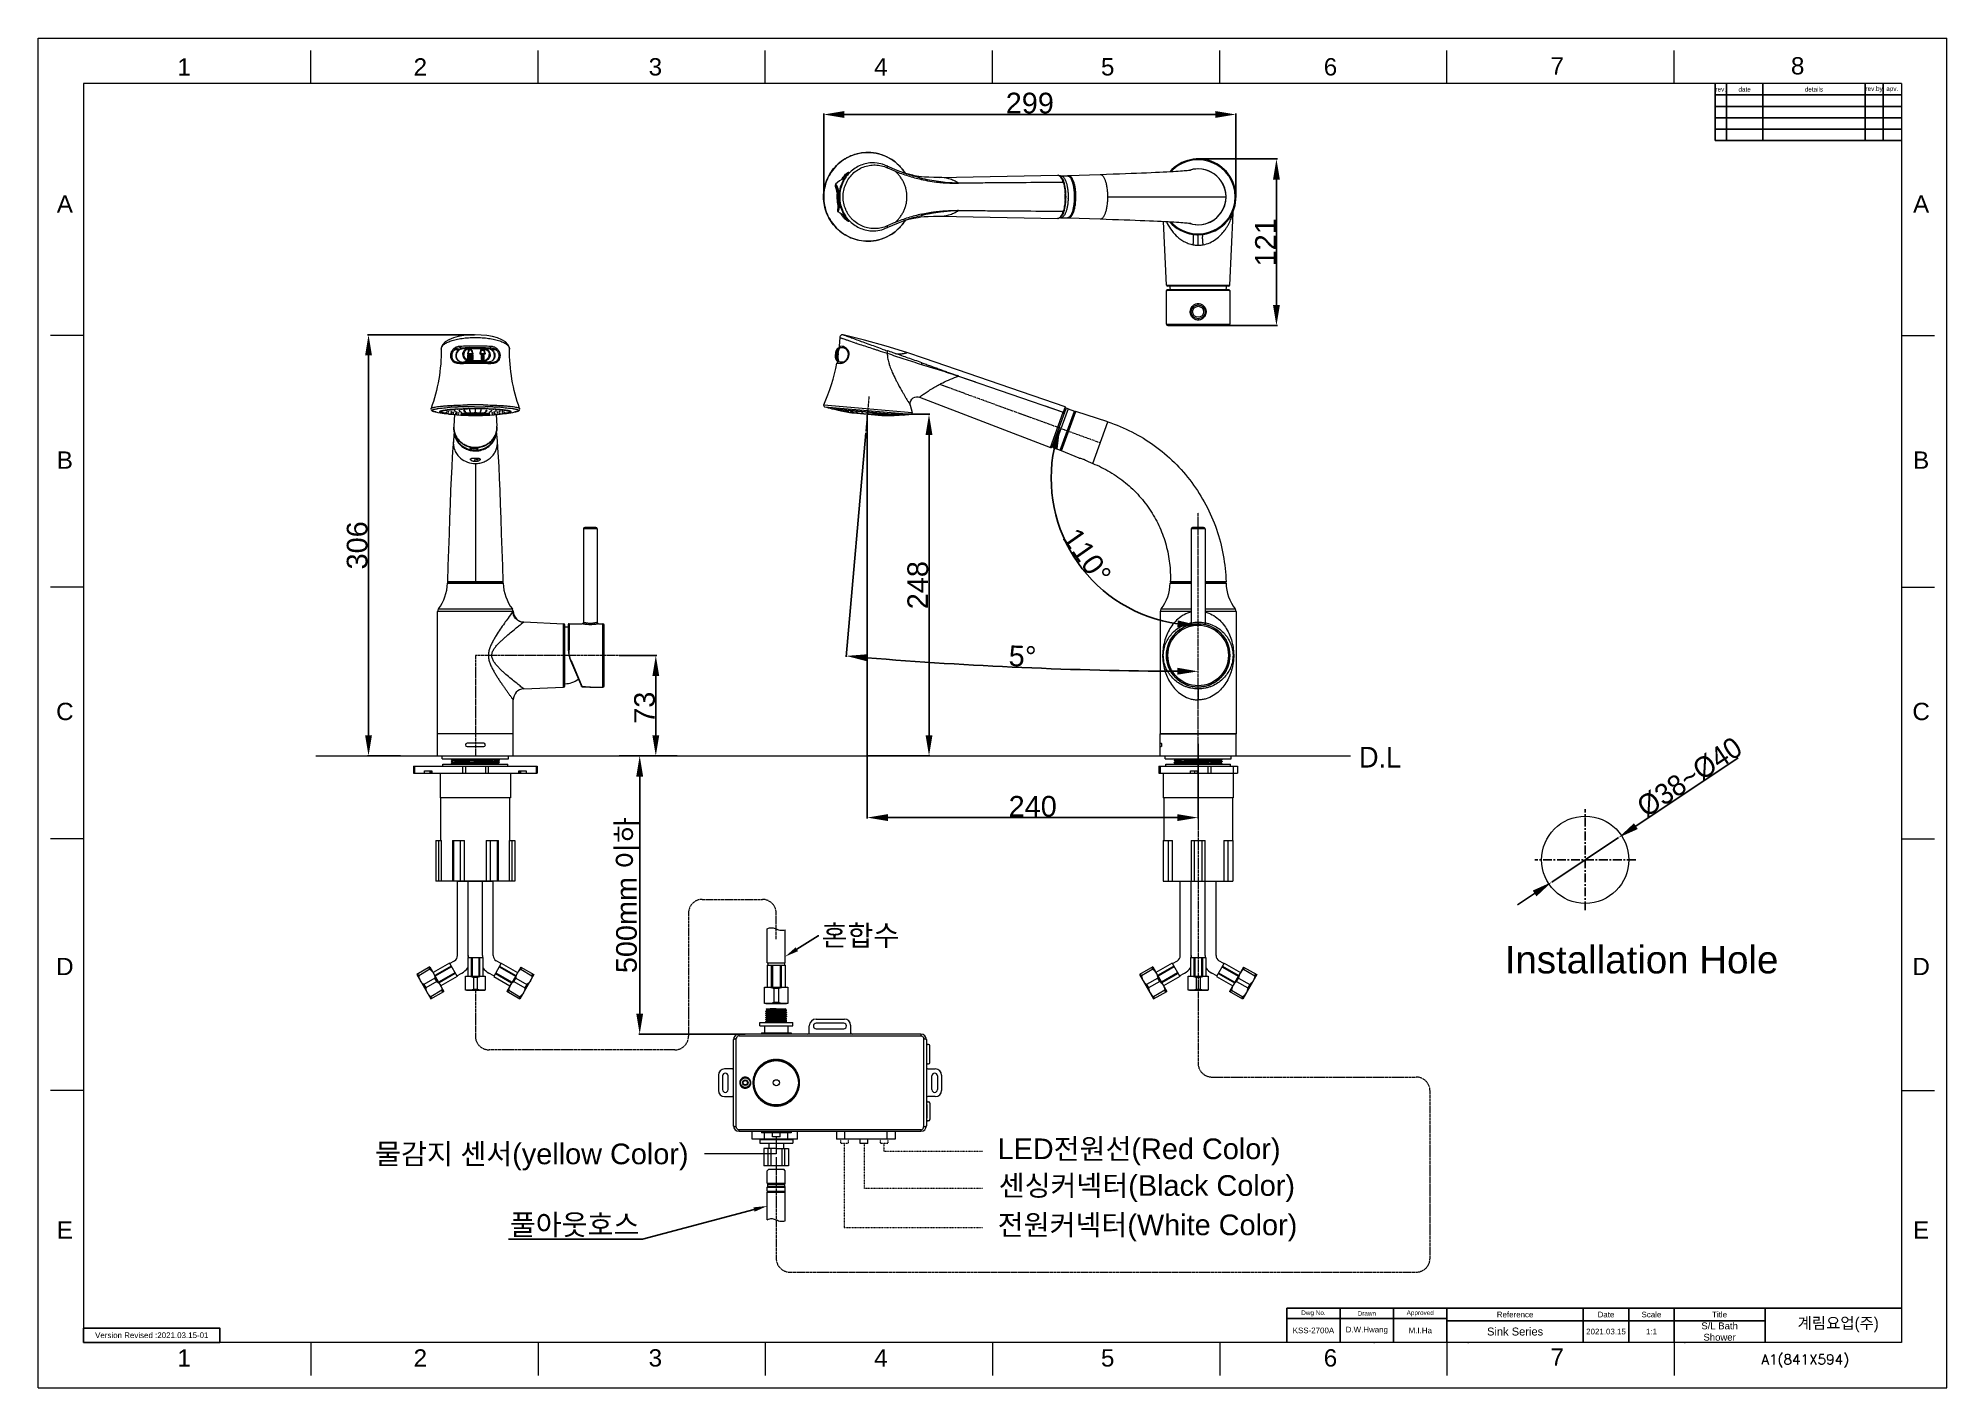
# Model space of a CAD drawing. Header units: millimetres. Extents: x 21205 to 22591, y -3891 to -2911.
import ezdxf
from ezdxf import colors
from ezdxf.entities.mleader import LeaderData, LeaderLine
from ezdxf.math import Vec2, Vec3

# ---------------------------------------------------------------- set-up
doc = ezdxf.new("R2010")
doc.units = ezdxf.units.MM
doc.header["$LTSCALE"] = 0.1
for name, pattern in [('CENTER2', [28.575, 19.05, -3.175, 3.175, -3.175]), ('CENTERX2', [101.6, 63.5, -12.7, 12.7, -12.7]), ('HIDDEN', [0.2, 0.1, -0.1])]:
    doc.linetypes.add(name, pattern=pattern)
doc.layers.get('0').update_dxf_attribs({"lineweight": 13})
doc.layers.add('3', color=3, linetype='Continuous', lineweight=9)
doc.layers.add('Cneter', color=1, linetype='CENTER2', lineweight=13)
for name, color, linetype in [('5', 2, 'Continuous'), ('CENTER', 1, 'CENTERX2'), ('FORM', 7, 'Continuous'), ('TEXT', 2, 'Continuous')]:
    doc.layers.add(name, color=color, linetype=linetype)
doc.styles.add('Daelim Dimension', font='')
doc.styles.add('ROMANS', font='romans')
doc.styles.get("Standard").update_dxf_attribs({"font": 'arial.ttf'})
doc.styles.get('Daelim Dimension').set_extended_font_data('HYGothic-Extra')
doc.dimstyles.new('A4', dxfattribs={"dimtxt": 4, "dimasz": 3.5, "dimexe": 0.7, "dimexo": 0.625, "dimgap": 0.5, "dimtad": 1, "dimdec": 1, "dimdsep": 46, "dimtxsty": 'Standard', "dimcen": 2.5, "dimclrd": 5, "dimclre": 5, "dimclrt": 7, "dimadec": 3, "dimazin": 2, "dimtfac": 1, "dimtdec": 1, "dimtmove": 0, "dimatfit": 3, "dimfxl": 0, "dimarcsym": 0})

msp = doc.modelspace()

# ---------------------------------------------------------------- texts
at = {"char_height": 12.58, "attachment_point": 5}
for s, width, insert in [('7', 50, (22308.44, -2930.74)), ('8', 50, (22482.98, -2930.74)), ('1', 50, (21311.28, -2931.48)), ('2', 50, (21482.81, -2931.48)), ('3', 50, (21653.48, -2931.48)), ('4', 50, (21817.21, -2931.48)), ('5', 50, (21981.95, -2931.48)), ('6', 50, (22143.72, -2931.48)), ('A', 10, (21224.68, -3031.03)), ('A', 10, (22572.64, -3031.03)), ('B', 10, (21224.68, -3216.98)), ('B', 10, (22572.64, -3216.98)), ('C', 10, (21224.68, -3399.61)), ('C', 10, (22572.64, -3399.61)), ('D', 10, (21224.68, -3584.73)), ('D', 10, (22572.64, -3584.73)), ('E', 10, (21224.68, -3776.08)), ('E', 10, (22572.64, -3776.08)), ('1', 50, (21311.28, -3869.03)), ('2', 50, (21482.81, -3869.03)), ('3', 50, (21653.48, -3869.03)), ('4', 50, (21817.21, -3869.03)), ('5', 50, (21981.95, -3869.03)), ('6', 50, (22143.72, -3869.03)), ('7', 50, (22308.44, -3868.28))]:
    msp.add_mtext_dynamic_manual_height_columns(s, width=width, gutter_width=12.5, heights=[0], dxfattribs=dict(at, insert=insert))
at = {"color": 3, "insert": (22179.75, -3432.72), "char_height": 15.002, "attachment_point": 5, "style": 'Daelim Dimension'}
msp.add_mtext('D.L', dxfattribs=at)
at = {"color": 0, "lineweight": 13, "attachment_point": 5}
for s, insert, char_height, width in [('{\\fGulim|b0|i0|c129|p50;\\C256;물감지 센서\\fArial|b0|i0|c0|p34;(yellow Color)}', (21563.77, -3723.08), 15, 296.1562), ('{\\C256;LED전원선(Red Color)}', (22004.7, -3719.39), 15.0015, 268.3499), ('{\\C256;센싱커넥터(Black Color)}', (22010.36, -3746.02), 15.0015, 281.3621), ('{\\C256;전원커넥터(White Color)}', (22010.86, -3774.61), 15.0015, 280.3644)]:
    msp.add_mtext(s, dxfattribs=dict(at, insert=insert, char_height=char_height, width=width))
at = {"layer": '5', "style": 'ROMANS'}
msp.add_text('A1(841X594)', height=7.2188, dxfattribs=at).set_placement((22456.61, -3873.63))
at = {"layer": 'TEXT'}
for s, width, insert, char_height, attachment_point in [('rev.', 5, (22427.13, -2947.72), 3.3, 5), ('date', 16, (22444.45, -2947.72), 3.3, 5), ('details', 45, (22494.78, -2947.72), 3.3, 5), ('rev.by', 8, (22538.5, -2947.72), 3.3, 5), ('apv.', 8, (22551.7, -2947.72), 3.3, 5), ('{\\W1.93482; }Installation Hole', 225.0727, (22255.23, -3569.74), 20, 1), ('Dwg No.', 23.5, (22131.36, -3836.65), 3.3, 5), ('Drawn', 23.5, (22170.14, -3836.65), 3.3, 5), ('Approved', 23.5, (22208.91, -3836.65), 3.3, 5), ('Reference', 60, (22277.8, -3837.48), 4.125, 5), ('Date', 20, (22343.8, -3837.48), 4.125, 5), ('Scale', 20, (22376.8, -3837.48), 4.125, 5), ('Title', 40, (22426.3, -3837.48), 4.125, 5), ('Version Revised :2021.03.15-01 ', 112.2943, (21287.8, -3852.53), 4.125, 5), ('KSS-2700A', 23.5, (22131.36, -3849.03), 4.125, 5), ('D.W.Hwang', 23.5, (22170.14, -3849.03), 4.125, 5), ('M.I.Ha', 23.5, (22208.91, -3849.03), 4.125, 5), ('Sink Series', 60, (22277.8, -3849.85), 5.775, 5), ('2021.03.15', 20, (22343.8, -3849.85), 4.125, 5), ('1:1', 20, (22376.8, -3849.85), 4.125, 5), ('S/L Bath Shower', 40, (22426.3, -3849.85), 4.95, 5)]:
    msp.add_mtext_dynamic_manual_height_columns(s, width=width, gutter_width=12.5, heights=[0], dxfattribs=dict(at, insert=insert, char_height=char_height, attachment_point=attachment_point))
at = {"layer": 'TEXT', "linetype": 'CENTERX2', "insert": (22512.39, -3844.92), "char_height": 8.25, "attachment_point": 5}
msp.add_mtext_dynamic_manual_height_columns('{\\fHYGothic-Medium|b0|i0|c129|p18;계림요업(주)}', width=60, gutter_width=12.5, heights=[0], dxfattribs=at)

# ---------------------------------------------------------------- blocks, each defined once
blk = doc.blocks.new('*D114')
at = {"layer": '3', "color": 3, "lineweight": -2}
for p, q in [((21808.1, -3183.7), (21852.9, -3183.7)), ((21852.2, -3198.7), (21852.2, -3416.8)), ((21808.1, -3431.8), (21852.9, -3431.8))]:
    blk.add_line(p, q, dxfattribs=at)
at = {"layer": '3', "color": 3}
for points in [[(21849.7, -3198.7), (21854.7, -3198.7), (21852.2, -3183.7)], [(21849.7, -3416.8), (21854.7, -3416.8), (21852.2, -3431.8)]]:
    blk.add_solid(points, dxfattribs=at)
at = {"layer": 'Defpoints', "color": 0}
for p in [(21807.5, -3183.7), (21807.5, -3431.8), (21852.2, -3431.8)]:
    blk.add_point(p, dxfattribs=at)
at = {"layer": '3', "color": 7, "insert": (21844.1, -3307.8), "char_height": 20, "attachment_point": 5, "rotation": 90}
blk.add_mtext('{\\H0.75x;\\C3;248}', dxfattribs=at)
blk = doc.blocks.new('*D115')
at = {"layer": '3', "color": 3, "lineweight": -2}
for p, q in [((21627.3, -3358.8), (21654.5, -3358.8)), ((21653.8, -3373.8), (21653.8, -3416.8)), ((21627.3, -3431.8), (21654.5, -3431.8))]:
    blk.add_line(p, q, dxfattribs=at)
at = {"layer": '3', "color": 3}
for points in [[(21651.3, -3373.8), (21656.3, -3373.8), (21653.8, -3358.8)], [(21651.3, -3416.8), (21656.3, -3416.8), (21653.8, -3431.8)]]:
    blk.add_solid(points, dxfattribs=at)
at = {"layer": 'Defpoints', "color": 0}
for p in [(21626.6, -3358.8), (21626.6, -3431.8), (21653.8, -3431.8)]:
    blk.add_point(p, dxfattribs=at)
at = {"layer": '3', "color": 7, "insert": (21645.7, -3396.8), "char_height": 20, "attachment_point": 5, "rotation": 90}
blk.add_mtext('{\\H0.75x;\\C3;73}', dxfattribs=at)
blk = doc.blocks.new('*D116')
at = {"layer": '3', "color": 3, "lineweight": -2}
blk.add_arc((22047.6, -3230.2), 106.7, 168.0605, 261.9395, dxfattribs=at)
at = {"layer": '3', "color": 3}
for points in [[(21940.8, -3207.4), (21945.6, -3208.8), (21947.4, -3193.7)], [(22032.9, -3333.4), (22032.5, -3338.4), (22047.6, -3336.9)]]:
    blk.add_solid(points, dxfattribs=at)
at = {"layer": 'Defpoints', "color": 0}
for p in [(21860, -3161.9), (21976.6, -3204.3), (22047.6, -3255.2), (21945.4, -3260.8), (22047.6, -3431.8)]:
    blk.add_point(p, dxfattribs=at)
at = {"layer": '3', "color": 7, "insert": (21966.9, -3286.7), "char_height": 20, "attachment_point": 5, "rotation": 305}
blk.add_mtext('{\\H0.75x;\\C3;110°}', dxfattribs=at)
blk = doc.blocks.new('*D117')
at = {"layer": '3', "color": 3, "lineweight": -2}
blk.add_line((21806.3, -3197.2), (21792, -3359.9), dxfattribs=at)
blk.add_arc((22047.6, -438.3), 2932.1, 265.2931, 269.7069, dxfattribs=at)
at = {"layer": '3', "color": 3}
for points in [[(21806.8, -3363), (21807.3, -3358), (21792.1, -3359.2)], [(22032.6, -3367.8), (22032.6, -3372.8), (22047.6, -3370.4)]]:
    blk.add_solid(points, dxfattribs=at)
at = {"layer": 'Defpoints', "color": 0}
for p in [(21808.6, -3170.8), (21806.3, -3196.6), (22047.6, -3255.2), (21877.2, -3365.4), (22047.6, -3431.8)]:
    blk.add_point(p, dxfattribs=at)
at = {"layer": '3', "color": 7, "insert": (21920.1, -3359.5), "char_height": 20, "attachment_point": 5, "rotation": 357.5}
blk.add_mtext('{\\H0.75x;\\C3;5°}', dxfattribs=at)
blk = doc.blocks.new('*D118')
at = {"layer": '3', "color": 3, "lineweight": -2}
for p, q in [((21807.3, -3184.3), (21807.3, -3477.3)), ((22047.6, -3423), (22047.6, -3477.3)), ((21822.3, -3476.6), (22032.6, -3476.6))]:
    blk.add_line(p, q, dxfattribs=at)
at = {"layer": '3', "color": 3}
for points in [[(21822.3, -3474.1), (21822.3, -3479.1), (21807.3, -3476.6)], [(22032.6, -3474.1), (22032.6, -3479.1), (22047.6, -3476.6)]]:
    blk.add_solid(points, dxfattribs=at)
at = {"layer": 'Defpoints', "color": 0}
for p in [(21807.3, -3183.7), (22047.6, -3422.4), (22047.6, -3476.6)]:
    blk.add_point(p, dxfattribs=at)
at = {"layer": '3', "color": 7, "insert": (21927.5, -3468.5), "char_height": 20, "attachment_point": 5}
blk.add_mtext('{\\H0.75x;\\C3;240}', dxfattribs=at)
blk = doc.blocks.new('*D119')
at = {"layer": '3', "color": 3, "lineweight": -2}
for p, q in [((21775.7, -3025.2), (21775.7, -2965.3)), ((22060.1, -2966), (21790.7, -2966)), ((22075.1, -3025.2), (22075.1, -2965.3))]:
    blk.add_line(p, q, dxfattribs=at)
at = {"layer": '3', "color": 3}
for points in [[(21790.7, -2963.5), (21790.7, -2968.5), (21775.7, -2966)], [(22060.1, -2963.5), (22060.1, -2968.5), (22075.1, -2966)]]:
    blk.add_solid(points, dxfattribs=at)
at = {"layer": 'Defpoints', "color": 0}
for p in [(21775.7, -2966), (21775.7, -3025.8), (22075.1, -3025.8)]:
    blk.add_point(p, dxfattribs=at)
at = {"layer": '3', "color": 7, "insert": (21925.4, -2957.8), "char_height": 20, "attachment_point": 5}
blk.add_mtext('{\\H0.75x;\\C3;299}', dxfattribs=at)
blk = doc.blocks.new('*D120')
at = {"layer": '3', "color": 3, "lineweight": -2}
for p, q in [((22048.3, -2998.3), (22105.2, -2998.3)), ((22104.5, -3013.3), (22104.5, -3104.3)), ((22048.3, -3119.3), (22105.2, -3119.3))]:
    blk.add_line(p, q, dxfattribs=at)
at = {"layer": '3', "color": 3}
for points in [[(22102, -3013.3), (22107, -3013.3), (22104.5, -2998.3)], [(22102, -3104.3), (22107, -3104.3), (22104.5, -3119.3)]]:
    blk.add_solid(points, dxfattribs=at)
at = {"layer": 'Defpoints', "color": 0}
for p in [(22047.6, -2998.3), (22047.6, -3119.3), (22104.5, -3119.3)]:
    blk.add_point(p, dxfattribs=at)
at = {"layer": '3', "color": 7, "insert": (22096.5, -3058.8), "char_height": 20, "attachment_point": 5, "rotation": 90}
blk.add_mtext('{\\H0.75x;\\C3;121}', dxfattribs=at)
blk = doc.blocks.new('*D121')
at = {"color": 3, "lineweight": -2}
for p, q in [((21669.4, -3431.8), (21641.4, -3431.8)), ((21642.1, -3446.8), (21642.1, -3618.9)), ((21718.6, -3633.9), (21641.4, -3633.9))]:
    blk.add_line(p, q, dxfattribs=at)
at = {"color": 3}
for points in [[(21639.6, -3446.8), (21644.6, -3446.8), (21642.1, -3431.8)], [(21639.6, -3618.9), (21644.6, -3618.9), (21642.1, -3633.9)]]:
    blk.add_solid(points, dxfattribs=at)
at = {"layer": 'Defpoints', "color": 0}
for p in [(21670, -3431.8), (21642.1, -3633.9), (21719.2, -3633.9)]:
    blk.add_point(p, dxfattribs=at)
at = {"color": 7, "insert": (21633.3, -3532.9), "char_height": 20, "attachment_point": 5, "rotation": 90}
blk.add_mtext('{\\H0.75x;500mm \\fGulim|b0|i0|c129|p50;이하}', dxfattribs=at)
blk = doc.blocks.new('*D122')
at = {"layer": '3', "color": 3, "lineweight": -2}
for p, q in [((21522.2, -3126), (21444.5, -3126)), ((21445.2, -3141), (21445.2, -3416.8)), ((21468.3, -3431.8), (21444.5, -3431.8))]:
    blk.add_line(p, q, dxfattribs=at)
at = {"layer": '3', "color": 3}
for points in [[(21442.7, -3141), (21447.7, -3141), (21445.2, -3126)], [(21442.7, -3416.8), (21447.7, -3416.8), (21445.2, -3431.8)]]:
    blk.add_solid(points, dxfattribs=at)
at = {"layer": 'Defpoints', "color": 0}
for p in [(21522.8, -3126), (21445.2, -3431.8), (21468.9, -3431.8)]:
    blk.add_point(p, dxfattribs=at)
at = {"layer": '3', "color": 7, "insert": (21437, -3278.9), "char_height": 20, "attachment_point": 5, "rotation": 90}
blk.add_mtext('{\\H0.75x;\\C3;306}', dxfattribs=at)
blk = doc.blocks.new('*D123')
at = {"layer": '3', "color": 3, "lineweight": -2}
for p, q in [((22439.8, -3433.3), (22365.5, -3482.8)), ((22304.4, -3523.4), (22353, -3491.1)), ((22291.9, -3531.7), (22279.5, -3540))]:
    blk.add_line(p, q, dxfattribs=at)
at = {"layer": '3', "color": 3}
for points in [[(22364.1, -3480.7), (22366.9, -3484.9), (22353, -3491.1)], [(22290.6, -3529.6), (22293.3, -3533.8), (22304.4, -3523.4)]]:
    blk.add_solid(points, dxfattribs=at)
at = {"layer": 'Defpoints', "color": 0}
for p in [(22353, -3491.1), (22304.4, -3523.4)]:
    blk.add_point(p, dxfattribs=at)
at = {"layer": '3', "color": 3, "insert": (22404.5, -3447.2), "char_height": 15, "attachment_point": 5, "rotation": 33.6436}
blk.add_mtext('{\\fMS PGothic|b0|i0|c129|p34;%%C38~%%C40}', dxfattribs=at)

# ---------------------------------------------------------------- dimensions: what is measured, and where the dimension line sits
dim = msp.add_linear_dim(base=(21642.12, -3633.91), p1=(21669.98, -3431.84), p2=(21719.2, -3633.91), angle=90, text='{\\H0.75x;500mm \\fGulim|b0|i0|c129|p50;이하}', dimstyle='A4', override={"dimtxt": 20, "dimasz": 15, "dimdec": 0, "dimclrd": 3, "dimclre": 3, "dimfxl": 0.18, "dimarcsym": 1})
dim.commit()
dim.dimension.update_dxf_attribs({"geometry": '*D121', "text_midpoint": (21633.28, -3532.87)})
at = {"layer": '3'}
dim = msp.add_linear_dim(base=(21775.65, -2965.95), p1=(22075.14, -3025.8), p2=(21775.65, -3025.8), text='{\\H0.75x;\\C3;<>}', dimstyle='A4', override={"dimtxt": 20, "dimasz": 15, "dimdec": 0, "dimclrd": 3, "dimclre": 3, "dimfxl": 0.18, "dimarcsym": 1}, dxfattribs=at)
dim.commit()
dim.dimension.update_dxf_attribs({"geometry": '*D119', "text_midpoint": (21925.4, -2965.95), "dimtype": 160})
for base, p1, p2, picture, middle in [((22104.51, -3119.3), (22047.64, -2998.3), (22047.64, -3119.3), '*D120', (22096.48, -3058.8)), ((21445.19, -3431.84), (21522.78, -3126.01), (21468.9, -3431.84), '*D122', (21437.03, -3278.92))]:
    dim = msp.add_linear_dim(base=base, p1=p1, p2=p2, angle=90, text='{\\H0.75x;\\C3;<>}', dimstyle='A4', override={"dimtxt": 20, "dimasz": 15, "dimdec": 0, "dimclrd": 3, "dimclre": 3, "dimfxl": 0.18, "dimarcsym": 1}, dxfattribs=at)
    dim.commit()
    dim.dimension.update_dxf_attribs({"geometry": picture, "text_midpoint": middle})
for base, line1, line2, picture, middle in [((21877.1563, -3365.4017), ((22047.6404, -3431.8359), (22047.6404, -3255.2385)), ((21808.5785, -3170.7922), (21806.3235, -3196.5675)), '*D117', (21920.1003, -3359.4514)), ((21945.41, -3260.82), ((22047.64, -3431.84), (22047.64, -3255.24)), ((21859.98, -3161.91), (21976.58, -3204.35)), '*D116', (21966.91, -3286.74))]:
    dim = msp.add_angular_dim_2l(base=base, line1=line1, line2=line2, text='{\\H0.75x;\\C3;<>}', dimstyle='A4', override={"dimtxt": 20, "dimasz": 15, "dimdec": 0, "dimclrd": 3, "dimclre": 3, "dimfxl": 0.18, "dimarcsym": 1}, dxfattribs=at)
    dim.commit()
    dim.dimension.update_dxf_attribs({"geometry": picture, "text_midpoint": middle})
dim = msp.add_linear_dim(base=(22047.64, -3476.62), p1=(21807.35, -3183.68), p2=(22047.64, -3422.36), text='{\\H0.75x;\\C3;<>}', dimstyle='A4', override={"dimtxt": 20, "dimasz": 15, "dimdec": 0, "dimclrd": 3, "dimclre": 3, "dimfxl": 0.18, "dimarcsym": 1}, dxfattribs=at)
dim.commit()
dim.dimension.update_dxf_attribs({"geometry": '*D118', "text_midpoint": (21927.49, -3468.46)})
for base, p1, p2, picture, middle in [((21852.24, -3431.84), (21807.45, -3183.69), (21807.45, -3431.84), '*D114', (21852.24, -3307.76)), ((21653.83, -3431.84), (21626.63, -3358.84), (21626.63, -3431.84), '*D115', (21653.83, -3396.76))]:
    dim = msp.add_linear_dim(base=base, p1=p1, p2=p2, angle=90, text='{\\H0.75x;\\C3;<>}', dimstyle='A4', override={"dimtxt": 20, "dimasz": 15, "dimdec": 0, "dimclrd": 3, "dimclre": 3, "dimfxl": 0.18, "dimarcsym": 1}, dxfattribs=at)
    dim.commit()
    dim.dimension.update_dxf_attribs({"geometry": picture, "text_midpoint": middle, "dimtype": 160})
at = {"layer": '3', "color": 0}
dim = msp.add_diameter_dim_2p(p1=(22304.43, -3523.42), p2=(22353, -3491.1), text='{\\fMS PGothic|b0|i0|c129|p34;%%C38~%%C40}', dimstyle='A4', override={"dimtxt": 15, "dimasz": 15, "dimclrd": 3, "dimclre": 3, "dimclrt": 3, "dimfxl": 0.5}, dxfattribs=at)
dim.commit()
dim.dimension.update_dxf_attribs({"geometry": '*D123', "text_midpoint": (22404.47, -3447.24)})

# ---------------------------------------------------------------- linework, layer by layer
at = {"color": 7, "linetype": 'Continuous'}
for p, q in [((21205.3, -3890.69), (21205.3, -2910.59)), ((21205.3, -2910.59), (22591.3, -2910.59)), ((22591.3, -3890.69), (22591.3, -2910.59)), ((21403.3, -2943.59), (21403.3, -2919.61)), ((21568.3, -2943.59), (21568.3, -2919.61)), ((21733.3, -2943.59), (21733.3, -2919.61)), ((21898.3, -2943.59), (21898.3, -2919.61)), ((22063.3, -2943.59), (22063.3, -2919.61)), ((22228.3, -2943.59), (22228.3, -2919.61)), ((22393.3, -2943.59), (22393.3, -2919.61)), ((21238.3, -2943.59), (21238.3, -3857.69)), ((22558.3, -2943.59), (21238.3, -2943.59)), ((21811.62, -3001.09), (21810.41, -3001.12)), ((21810.51, -3001.12), (21810.41, -3001.12)), ((21811.62, -3001.09), (21810.51, -3001.12)), ((21829.09, -3006.63), (21821.89, -3003.42)), ((21821.89, -3003.42), (21821.89, -3003.42)), ((21822.08, -3003.55), (21822.07, -3003.55)), ((21833.58, -3008.36), (21829.09, -3006.63)), ((21784.36, -3016.69), (21784.34, -3016.7)), ((21785.05, -3020.64), (21784.75, -3020.64)), ((21784.76, -3020.7), (21784.76, -3020.7)), ((21784.78, -3020.75), (21785.07, -3020.75)), ((21784.89, -3020.45), (21784.85, -3020.46)), ((21784.85, -3020.46), (21785.15, -3020.46)), ((21784.85, -3020.46), (21784.85, -3020.46)), ((21785.18, -3020.45), (21784.89, -3020.45)), ((21784.89, -3020.45), (21784.89, -3020.45)), ((21784.89, -3020.85), (21784.92, -3020.86)), ((21784.92, -3020.29), (21784.95, -3020.4)), ((21785.19, -3020.86), (21784.92, -3020.86)), ((21784.92, -3020.86), (21784.92, -3020.86)), ((21784.95, -3020.4), (21784.95, -3020.37)), ((21784.96, -3020.32), (21785.26, -3020.32)), ((21785.26, -3021.42), (21784.97, -3021.42)), ((21784.97, -3021.48), (21784.98, -3021.48)), ((21785.08, -3020.87), (21785.07, -3020.85)), ((21785.07, -3020.86), (21785.12, -3021.03)), ((21785.12, -3021.23), (21785.07, -3021.24)), ((21785.07, -3021.24), (21785.3, -3021.24)), ((21785.07, -3021.24), (21785.07, -3021.24)), ((21785.12, -3021.03), (21785.16, -3021.2)), ((21785.29, -3021.23), (21785.12, -3021.23)), ((21785.12, -3021.23), (21785.12, -3021.23)), ((21785.2, -3020.91), (21785.13, -3020.91)), ((21785.14, -3020.68), (21785.14, -3020.68)), ((21785.15, -3020.46), (21785.17, -3020.45)), ((21785.16, -3021.2), (21785.15, -3021.16)), ((21785.19, -3021.11), (21785.26, -3021.11)), ((21785.27, -3020.34), (21785.27, -3020.34)), ((21785.32, -3020.28), (21785.32, -3020.26)), ((21789.65, -3014.59), (21789.65, -3014.59)), ((21792.44, -3010.11), (21792.41, -3010.16)), ((21792.41, -3010.16), (21792.44, -3010.11)), ((21833.86, -3008.47), (21833.57, -3008.36)), ((21859.88, -3011.74), (21859.85, -3011.74)), ((21859.88, -3011.74), (21945.64, -3010.14)), ((21948.02, -3010.6), (21952.72, -3010.6)), ((21976.52, -3009.76), (21953.58, -3010.54)), ((21784.99, -3021.53), (21785.29, -3021.53)), ((21785.11, -3021.64), (21785.14, -3021.64)), ((21785.4, -3021.64), (21785.14, -3021.64)), ((21785.14, -3021.64), (21785.14, -3021.64)), ((21785.28, -3021.66), (21785.27, -3021.64)), ((21785.59, -3022.8), (21785.3, -3022.8)), ((21785.3, -3022.85), (21785.3, -3022.85)), ((21785.32, -3022.9), (21785.61, -3022.9)), ((21785.42, -3021.69), (21785.34, -3021.69)), ((21785.39, -3023.51), (21785.38, -3023.62)), ((21785.46, -3022.6), (21785.4, -3022.62)), ((21785.4, -3022.62), (21785.64, -3022.62)), ((21785.4, -3022.62), (21785.4, -3022.62)), ((21785.42, -3022.28), (21785.49, -3022.59)), ((21785.46, -3023.51), (21785.45, -3023.63)), ((21785.75, -3023.58), (21785.45, -3023.58)), ((21785.63, -3022.6), (21785.46, -3022.6)), ((21785.46, -3022.6), (21785.46, -3022.6)), ((21785.46, -3023.01), (21785.72, -3023.01)), ((21785.46, -3023.63), (21785.46, -3023.63)), ((21785.47, -3023.68), (21785.77, -3023.68)), ((21785.49, -3022.59), (21785.48, -3022.54)), ((21785.5, -3022.6), (21785.49, -3022.59)), ((21785.5, -3022.59), (21785.49, -3022.59)), ((21785.53, -3022.48), (21785.61, -3022.48)), ((21785.63, -3023.39), (21785.56, -3023.41)), ((21785.56, -3023.41), (21785.8, -3023.41)), ((21785.56, -3023.41), (21785.56, -3023.41)), ((21785.57, -3023.01), (21785.64, -3023.39)), ((21785.57, -3023.01), (21785.58, -3023.05)), ((21785.58, -3023.01), (21785.59, -3023.04)), ((21785.92, -3023.8), (21785.62, -3023.8)), ((21785.63, -3023.33), (21785.64, -3023.39)), ((21785.8, -3023.39), (21785.63, -3023.39)), ((21785.63, -3023.39), (21785.63, -3023.39)), ((21785.65, -3023.33), (21785.66, -3023.38)), ((21785.73, -3023.08), (21785.66, -3023.08)), ((21785.7, -3023.28), (21785.77, -3023.28)), ((21785.71, -3023.8), (21785.72, -3023.84)), ((21785.74, -3023.8), (21785.74, -3023.84)), ((21786.08, -3023.87), (21785.81, -3023.87)), ((21785.85, -3023.63), (21785.85, -3023.63)), ((21785.92, -3023.8), (21785.94, -3023.8)), ((21785.95, -3031.03), (21785.95, -3031.03)), ((21785.97, -3031.42), (21786.18, -3031.42)), ((21786.22, -3030.64), (21786.01, -3030.64)), ((21786.12, -3023.88), (21786.12, -3023.88)), ((21786.13, -3031.71), (21786.12, -3031.8)), ((21786.13, -3031.71), (21786.13, -3031.71)), ((21786.13, -3031.71), (21786.28, -3031.71)), ((21786.13, -3031.71), (21786.13, -3031.77)), ((21786.21, -3030.37), (21786.17, -3030.39)), ((21786.19, -3027.86), (21786.19, -3030.38)), ((21786.36, -3030.37), (21786.21, -3030.37)), ((21786.21, -3030.37), (21786.21, -3030.37)), ((21786.21, -3032.53), (21786.21, -3032.53)), ((21786.27, -3031.85), (21786.22, -3031.85)), ((21786.31, -3030.24), (21786.36, -3030.24)), ((21786.38, -3029.53), (21786.37, -3029.53)), ((21786.39, -3032.84), (21786.39, -3032.84)), ((21786.43, -3032.89), (21786.43, -3032.87)), ((21786.59, -3029.25), (21786.59, -3029.25)), ((21982.07, -3025.8), (22067.88, -3025.8)), ((21786.09, -3036.61), (21786.09, -3036.61)), ((21786.11, -3036.61), (21786.09, -3036.61)), ((21789.65, -3037.01), (21789.65, -3037.01)), ((21792.4, -3041.44), (21792.44, -3041.49)), ((21792.44, -3041.49), (21792.41, -3041.45)), ((21821.89, -3048.18), (21821.89, -3048.18)), ((21833.77, -3043.17), (21833.87, -3043.13)), ((21833.8, -3043.16), (21833.9, -3043.12)), ((21859.85, -3039.86), (21859.88, -3039.86)), ((21859.88, -3039.86), (21945.63, -3041.46)), ((21948.02, -3041), (21952.72, -3041)), ((21953.58, -3041.06), (21976.52, -3041.84)), ((22024.6, -3089.84), (22022.58, -3043.67)), ((22070.68, -3089.84), (22072.96, -3037.73)), ((21810.43, -3050.48), (21810.51, -3050.49)), ((21810.43, -3050.48), (21811.62, -3050.51)), ((21810.51, -3050.49), (21811.62, -3050.51)), ((22047.64, -3060.95), (22047.64, -3053.3)), ((22024.6, -3089.84), (22070.68, -3089.84)), ((22024.64, -3118.3), (22024.64, -3094.22)), ((22070.26, -3093.8), (22025.02, -3093.8)), ((22069.77, -3093.3), (22025.51, -3093.3)), ((22069.68, -3090.8), (22025.6, -3090.8)), ((22047.64, -3104.3), (22047.64, -3103.3)), ((22070.64, -3094.23), (22070.64, -3118.3)), ((22024.64, -3118.3), (22070.64, -3118.3)), ((22047.64, -3114.3), (22047.64, -3115.3)), ((21238.3, -3126.41), (21214.32, -3126.41)), ((21787.37, -3127.93), (21786.97, -3134.22)), ((21787.37, -3127.93), (21790.96, -3129.16)), ((21790.96, -3129.16), (21792.07, -3129.54)), ((22025.64, -3119.3), (22069.64, -3119.3)), ((22558.3, -3126.4), (22582.29, -3126.4)), ((21498.06, -3136.09), (21498.06, -3136.07)), ((21498.06, -3136.09), (21498.06, -3136.07)), ((21507.71, -3136.77), (21510.93, -3136.77)), ((21509.28, -3138.89), (21509.09, -3138.89)), ((21510.53, -3137.36), (21510.74, -3137.18)), ((21510.63, -3137.02), (21510.94, -3137.01)), ((21511.94, -3146.03), (21511.48, -3146.04)), ((21511.94, -3146.03), (21511.94, -3146.03)), ((21512.01, -3135.53), (21515.31, -3135.53)), ((21515.3, -3135.41), (21515.45, -3135.4)), ((21516.23, -3135.51), (21516.23, -3135.59)), ((21517.29, -3143.88), (21517.29, -3140.49)), ((21517.42, -3140.48), (21517.41, -3140.49)), ((21517.41, -3140.49), (21517.41, -3143.87)), ((21517.41, -3140.49), (21517.41, -3140.49)), ((21517.41, -3143.87), (21517.42, -3143.87)), ((21517.41, -3143.87), (21517.41, -3143.87)), ((21517.42, -3143.87), (21517.42, -3140.48)), ((21517.43, -3140.48), (21517.42, -3140.48)), ((21517.42, -3143.87), (21517.43, -3143.87)), ((21517.55, -3140.3), (21517.54, -3140.3)), ((21517.56, -3140.3), (21517.55, -3140.3)), ((21517.62, -3140.29), (21517.56, -3140.3)), ((21517.61, -3140.47), (21517.61, -3143.86)), ((21517.62, -3144.07), (21517.61, -3144.08)), ((21517.67, -3144.07), (21517.61, -3144.08)), ((21517.64, -3144.05), (21517.64, -3144.06)), ((21517.67, -3144.07), (21517.68, -3144.06)), ((21517.67, -3144.07), (21517.67, -3144.07)), ((21517.68, -3144.07), (21517.68, -3144.06)), ((21517.71, -3143.86), (21517.71, -3140.48)), ((21517.82, -3140.49), (21517.82, -3143.88)), ((21517.87, -3140.51), (21517.87, -3143.9)), ((21518.07, -3143.9), (21518.07, -3140.51)), ((21518.21, -3140.5), (21518.19, -3140.51)), ((21518.19, -3140.51), (21518.19, -3143.89)), ((21518.19, -3140.51), (21518.19, -3140.51)), ((21518.19, -3143.89), (21518.21, -3143.89)), ((21518.19, -3143.89), (21518.19, -3143.89)), ((21518.21, -3143.89), (21518.21, -3140.5)), ((21518.21, -3140.5), (21518.21, -3140.5)), ((21518.21, -3143.89), (21518.21, -3143.89)), ((21518.34, -3140.32), (21518.33, -3140.32)), ((21518.33, -3140.32), (21518.33, -3140.32)), ((21518.39, -3140.49), (21518.39, -3143.88)), ((21518.4, -3144.09), (21518.39, -3144.1)), ((21518.45, -3144.09), (21518.39, -3144.1)), ((21518.42, -3144.08), (21518.42, -3144.07)), ((21518.47, -3144.08), (21518.45, -3144.09)), ((21518.47, -3144.08), (21518.48, -3144.08)), ((21518.47, -3144.08), (21518.47, -3144.08)), ((21518.49, -3143.88), (21518.49, -3140.5)), ((21518.6, -3140.51), (21518.6, -3143.9)), ((21518.66, -3140.53), (21518.66, -3143.91)), ((21519.03, -3135.42), (21518.77, -3135.43)), ((21518.77, -3135.43), (21518.78, -3135.43)), ((21518.77, -3135.43), (21518.78, -3135.43)), ((21519.5, -3135.42), (21519.03, -3135.42)), ((21519.45, -3143.93), (21519.45, -3140.54)), ((21519.5, -3135.42), (21519.5, -3135.42)), ((21519.58, -3140.53), (21519.57, -3140.54)), ((21519.57, -3140.54), (21519.57, -3143.92)), ((21519.57, -3140.54), (21519.57, -3140.54)), ((21519.57, -3143.92), (21519.58, -3143.92)), ((21519.57, -3143.92), (21519.57, -3143.92)), ((21519.58, -3143.92), (21519.58, -3140.53)), ((21519.59, -3140.53), (21519.58, -3140.53)), ((21519.58, -3143.92), (21519.59, -3143.92)), ((21519.72, -3140.35), (21519.7, -3140.35)), ((21519.78, -3140.34), (21519.72, -3140.35)), ((21519.76, -3140.52), (21519.76, -3143.91)), ((21519.78, -3144.12), (21519.77, -3144.13)), ((21519.83, -3144.12), (21519.77, -3144.13)), ((21519.79, -3144.1), (21519.79, -3144.11)), ((21519.83, -3144.12), (21519.84, -3144.11)), ((21519.84, -3144.11), (21519.86, -3144.11)), ((21519.84, -3144.11), (21519.84, -3144.11)), ((21519.86, -3143.91), (21519.86, -3140.52)), ((21519.98, -3140.54), (21519.98, -3143.92)), ((21520.04, -3140.55), (21520.04, -3143.94)), ((21520.24, -3143.94), (21520.24, -3140.56)), ((21520.36, -3140.55), (21520.35, -3140.55)), ((21520.35, -3143.94), (21520.36, -3143.94)), ((21520.37, -3140.55), (21520.36, -3140.55)), ((21520.36, -3140.55), (21520.36, -3143.94)), ((21520.36, -3143.94), (21520.37, -3143.93)), ((21520.38, -3140.54), (21520.37, -3140.55)), ((21520.37, -3143.93), (21520.37, -3140.55)), ((21520.37, -3143.93), (21520.38, -3143.93)), ((21520.51, -3140.36), (21520.49, -3140.36)), ((21520.57, -3140.35), (21520.51, -3140.36)), ((21520.55, -3140.54), (21520.55, -3143.92)), ((21520.56, -3144.14), (21520.62, -3144.13)), ((21520.57, -3144.14), (21520.56, -3144.14)), ((21520.62, -3144.13), (21520.63, -3144.13)), ((21520.63, -3144.13), (21520.65, -3144.12)), ((21520.65, -3143.92), (21520.65, -3140.54)), ((21520.77, -3140.55), (21520.77, -3143.94)), ((21520.84, -3140.57), (21520.84, -3143.95)), ((21526.24, -3139.49), (21526.24, -3139.49)), ((21526.38, -3135.44), (21526.38, -3135.48)), ((21526.82, -3137.1), (21526.82, -3137.1)), ((21526.83, -3137.1), (21526.82, -3137.1)), ((21527.2, -3143.5), (21527.2, -3141.11)), ((21527.34, -3141.1), (21527.34, -3143.49)), ((21527.61, -3141.08), (21527.61, -3143.47)), ((21528.29, -3135.51), (21528.25, -3135.51)), ((21528.27, -3135.51), (21528.25, -3135.51)), ((21528.29, -3135.51), (21528.27, -3135.51)), ((21528.38, -3143.47), (21528.38, -3141.08)), ((21528.67, -3143.48), (21528.67, -3141.09)), ((21528.82, -3141.1), (21528.82, -3143.49)), ((21529.3, -3135.51), (21529.3, -3135.59)), ((21530.09, -3135.4), (21530.23, -3135.41)), ((21530.23, -3135.53), (21533.52, -3135.53)), ((21534.05, -3146.04), (21533.59, -3146.03)), ((21534.56, -3137.01), (21534.91, -3137.02)), ((21534.6, -3136.77), (21537.82, -3136.77)), ((21535.53, -3144.33), (21535.38, -3144.52)), ((21536.44, -3138.89), (21536.14, -3138.88)), ((21547.47, -3136.07), (21547.48, -3136.09)), ((21547.48, -3136.08), (21547.48, -3136.09)), ((21547.48, -3136.09), (21547.48, -3136.1)), ((21784.24, -3140.2), (21784.19, -3140.2)), ((21785.04, -3140.47), (21784.74, -3143.86)), ((21784.74, -3143.86), (21784.75, -3143.86)), ((21785.04, -3140.47), (21784.75, -3143.86)), ((21784.78, -3143.86), (21785.07, -3140.48)), ((21784.78, -3143.86), (21784.96, -3143.88)), ((21784.89, -3144.07), (21784.94, -3144.08)), ((21784.91, -3144.06), (21784.91, -3144.06)), ((21785.26, -3140.49), (21784.96, -3143.88)), ((21784.96, -3143.88), (21784.97, -3143.88)), ((21785.26, -3140.49), (21784.97, -3143.88)), ((21784.99, -3143.88), (21785.29, -3140.49)), ((21784.99, -3143.88), (21785.29, -3143.91)), ((21785.04, -3140.47), (21785.04, -3140.47)), ((21785.26, -3140.49), (21785.07, -3140.48)), ((21785.11, -3144.09), (21785.15, -3144.1)), ((21785.12, -3144.08), (21785.13, -3144.08)), ((21785.14, -3139.44), (21785.14, -3139.48)), ((21785.14, -3139.48), (21785.85, -3139.54)), ((21785.47, -3140.51), (21785.18, -3143.9)), ((21785.22, -3140.29), (21785.27, -3140.29)), ((21785.22, -3143.9), (21785.52, -3140.51)), ((21785.26, -3140.49), (21785.26, -3140.49)), ((21785.59, -3140.52), (21785.29, -3140.49)), ((21785.59, -3140.52), (21785.29, -3143.91)), ((21785.59, -3140.52), (21785.29, -3143.91)), ((21785.32, -3143.91), (21785.61, -3140.52)), ((21785.32, -3143.91), (21785.45, -3143.92)), ((21785.33, -3139.78), (21785.33, -3139.78)), ((21785.33, -3139.78), (21785.33, -3139.79)), ((21785.33, -3139.79), (21785.91, -3139.84)), ((21785.9, -3139.93), (21785.4, -3139.89)), ((21785.43, -3144.12), (21785.48, -3144.12)), ((21785.44, -3140.31), (21785.49, -3140.31)), ((21785.75, -3140.53), (21785.45, -3143.92)), ((21785.75, -3140.53), (21785.45, -3143.92)), ((21785.47, -3143.92), (21785.77, -3140.54)), ((21785.47, -3143.92), (21785.81, -3143.95)), ((21785.51, -3144.63), (21786.08, -3144.68)), ((21785.53, -3137), (21785.52, -3137)), ((21785.95, -3137.04), (21785.53, -3137)), ((21785.59, -3144.13), (21785.64, -3144.14)), ((21785.75, -3140.53), (21785.61, -3140.52)), ((21785.79, -3142.38), (21785.66, -3143.94)), ((21785.69, -3143.94), (21785.8, -3142.61)), ((21785.77, -3136.73), (21785.76, -3136.73)), ((21785.76, -3136.73), (21785.76, -3136.73)), ((21786.19, -3136.77), (21785.77, -3136.73)), ((21785.77, -3140.33), (21785.81, -3140.34)), ((21785.84, -3140.54), (21785.77, -3140.54)), ((21785.85, -3140.33), (21785.81, -3140.34)), ((21785.86, -3143.41), (21785.81, -3143.95)), ((21785.85, -3136.64), (21786.27, -3136.68)), ((21786.11, -3140.37), (21785.85, -3140.34)), ((21786.13, -3145.39), (21790.15, -3145.74)), ((21786.83, -3136.11), (21786.26, -3136.06)), ((21788.86, -3146.03), (21786.35, -3145.81)), ((21786.53, -3136.86), (21786.44, -3137.14)), ((21786.83, -3145.45), (21786.83, -3145.45)), ((21789.65, -3134.45), (21786.97, -3134.22)), ((21787.7, -3135.48), (21787, -3135.42)), ((21787.7, -3135.49), (21787.7, -3135.48)), ((21791.25, -3135.8), (21787.7, -3135.48)), ((21790.45, -3135.53), (21787.88, -3135.3)), ((21787.97, -3145.85), (21787.97, -3145.95)), ((21789.33, -3145.97), (21787.97, -3145.85)), ((21785.28, -3146.62), (21787.89, -3146.85)), ((21822.96, -3146.41), (21822.97, -3146.46)), ((21822.96, -3146.41), (21822.97, -3146.46)), ((21873.7, -3155.99), (21872.77, -3155.67)), ((21873.7, -3155.99), (21949.64, -3182.14)), ((21873.7, -3155.99), (21885.84, -3160.17)), ((21845.27, -3171.33), (21940.3, -3207.8)), ((21490.6, -3179.54), (21490.52, -3179.96)), ((21490.52, -3179.96), (21490.69, -3180.58)), ((21494.06, -3182.06), (21494.05, -3182.05)), ((21497.08, -3181.76), (21497.08, -3181.76)), ((21497.13, -3181.76), (21497.13, -3181.76)), ((21497.22, -3181.54), (21497.2, -3181.55)), ((21497.26, -3181.54), (21497.24, -3181.55)), ((21497.26, -3181.6), (21497.26, -3181.62)), ((21497.26, -3181.62), (21497.26, -3181.62)), ((21497.4, -3181.98), (21497.26, -3181.63)), ((21500.12, -3182.89), (21500.1, -3182.89)), ((21500.12, -3182.89), (21500.1, -3182.89)), ((21500.14, -3182.9), (21500.12, -3182.89)), ((21500.14, -3183.11), (21500.16, -3183.11)), ((21500.2, -3182.89), (21500.18, -3182.89)), ((21500.2, -3182.89), (21500.18, -3182.89)), ((21501.08, -3183.05), (21501.07, -3183.05)), ((21502.32, -3178.85), (21502.45, -3178.84)), ((21504.26, -3178.72), (21504.35, -3178.71)), ((21504.26, -3178.72), (21504.36, -3178.71)), ((21504.9, -3183.64), (21504.8, -3183.63)), ((21504.95, -3183.64), (21504.9, -3183.64)), ((21505, -3183.64), (21504.95, -3183.63)), ((21505.41, -3183.61), (21505.39, -3183.61)), ((21505.44, -3183.62), (21505.41, -3183.61)), ((21506.48, -3183.76), (21506.38, -3183.75)), ((21506.58, -3183.76), (21506.48, -3183.76)), ((21506.83, -3183.78), (21506.58, -3183.76)), ((21507.1, -3183.8), (21506.83, -3183.78)), ((21507.56, -3183.85), (21507.13, -3192.39)), ((21507.37, -3180.18), (21507.38, -3180.18)), ((21507.37, -3180.18), (21507.38, -3180.18)), ((21507.89, -3180.13), (21508.02, -3180.12)), ((21508.49, -3178.49), (21508.8, -3178.48)), ((21508.58, -3183.01), (21508.59, -3183)), ((21508.59, -3183.67), (21508.58, -3183.66)), ((21509.28, -3183.08), (21509.26, -3183.09)), ((21509.26, -3183.72), (21509.28, -3183.73)), ((21509.45, -3180.04), (21509.82, -3180.03)), ((21509.74, -3180.02), (21509.49, -3180.03)), ((21509.86, -3180.01), (21509.74, -3180.02)), ((21510.14, -3178.42), (21510.36, -3178.42)), ((21511.29, -3179.95), (21511.23, -3179.95)), ((21511.25, -3179.96), (21511.31, -3179.96)), ((21511.33, -3179.95), (21511.27, -3179.96)), ((21511.27, -3179.96), (21511.33, -3179.96)), ((21513.48, -3183.27), (21513.46, -3183.28)), ((21513.79, -3178.31), (21514.02, -3178.3)), ((21514.48, -3183.45), (21514.48, -3183.46)), ((21515, -3180.85), (21515.03, -3180.88)), ((21516.87, -3182.95), (21516.84, -3182.95)), ((21516.85, -3182.96), (21516.85, -3182.96)), ((21517.09, -3182.96), (21517.09, -3182.96)), ((21517.86, -3178.23), (21518, -3178.23)), ((21518.15, -3182.96), (21518.15, -3182.88)), ((21518.15, -3182.96), (21518.15, -3182.96)), ((21518.34, -3179.75), (21518.25, -3179.75)), ((21518.3, -3180.76), (21518.29, -3180.75)), ((21518.32, -3179.76), (21518.38, -3179.76)), ((21518.4, -3179.75), (21518.34, -3179.75)), ((21518.4, -3179.75), (21518.34, -3179.75)), ((21518.34, -3179.77), (21518.4, -3179.77)), ((21518.38, -3179.76), (21518.48, -3179.76)), ((21518.39, -3182.96), (21518.39, -3182.96)), ((21518.49, -3179.75), (21518.4, -3179.75)), ((21518.99, -3180.75), (21518.99, -3180.77)), ((21519.16, -3181.49), (21519.17, -3181.51)), ((21519.45, -3182.96), (21519.45, -3182.84)), ((21519.45, -3182.96), (21519.45, -3182.96)), ((21519.69, -3182.96), (21519.69, -3182.96)), ((21520.75, -3182.81), (21520.75, -3182.96)), ((21521.13, -3182.79), (21520.98, -3182.79)), ((21520.99, -3182.96), (21520.99, -3182.96)), ((21522.05, -3182.82), (21522.05, -3182.96)), ((21523.49, -3182.82), (21523.49, -3182.96)), ((21524.55, -3182.96), (21524.55, -3182.96)), ((21524.79, -3182.81), (21524.79, -3182.96)), ((21525.85, -3182.96), (21525.85, -3182.96)), ((21526.09, -3182.96), (21526.09, -3182.84)), ((21526.36, -3181.51), (21526.37, -3181.49)), ((21526.54, -3180.77), (21526.55, -3180.75)), ((21527.14, -3179.75), (21527.04, -3179.75)), ((21527.05, -3179.76), (21527.15, -3179.76)), ((21527.06, -3181.49), (21527.05, -3181.51)), ((21527.15, -3182.96), (21527.15, -3182.96)), ((21527.24, -3180.75), (21527.23, -3180.76)), ((21527.39, -3182.96), (21527.39, -3182.89)), ((21528.45, -3182.96), (21528.45, -3182.96)), ((21528.69, -3182.96), (21528.69, -3182.96)), ((21529.65, -3184.47), (21529.6, -3184.47)), ((21529.68, -3184.46), (21529.76, -3184.46)), ((21530.13, -3184.44), (21530.11, -3184.44)), ((21530.18, -3184.44), (21530.13, -3184.44)), ((21530.5, -3180.88), (21530.53, -3180.85)), ((21531.06, -3183.46), (21531.06, -3183.45)), ((21531.2, -3180.84), (21531.18, -3180.87)), ((21531.52, -3178.3), (21531.75, -3178.31)), ((21533.15, -3179.91), (21533.49, -3179.93)), ((21535.18, -3178.42), (21535.42, -3178.43)), ((21535.48, -3183.98), (21535.44, -3183.98)), ((21535.8, -3180.02), (21535.6, -3180.01)), ((21535.61, -3180.03), (21535.9, -3180.04)), ((21535.65, -3180.02), (21535.94, -3180.04)), ((21535.89, -3180.02), (21535.8, -3180.02)), ((21535.9, -3180.04), (21536.07, -3180.05)), ((21536.27, -3183.09), (21536.26, -3183.08)), ((21536.26, -3183.73), (21536.27, -3183.72)), ((21536.75, -3178.48), (21537.11, -3178.5)), ((21536.95, -3183), (21536.96, -3183.01)), ((21536.96, -3183.66), (21536.95, -3183.67)), ((21537.36, -3180.12), (21537.52, -3180.13)), ((21537.37, -3180.13), (21537.54, -3180.14)), ((21537.57, -3180.12), (21537.4, -3180.11)), ((21537.52, -3180.13), (21537.66, -3180.13)), ((21537.97, -3183.85), (21538.41, -3192.39)), ((21538.43, -3178.56), (21538.62, -3178.57)), ((21538.65, -3183.79), (21538.54, -3183.79)), ((21539.16, -3183.75), (21538.95, -3183.76)), ((21540.15, -3183.68), (21540.05, -3183.68)), ((21540.73, -3183.63), (21540.58, -3183.64)), ((21541.2, -3178.71), (21541.32, -3178.72)), ((21541.2, -3178.72), (21541.32, -3178.72)), ((21544.46, -3183.05), (21544.45, -3183.05)), ((21545.35, -3182.89), (21545.34, -3182.89)), ((21545.43, -3182.89), (21545.35, -3182.91)), ((21545.38, -3183.11), (21545.39, -3183.11)), ((21545.43, -3182.89), (21545.42, -3182.89)), ((21548.27, -3181.63), (21548.13, -3181.98)), ((21548.29, -3181.55), (21548.27, -3181.54)), ((21548.27, -3181.6), (21548.27, -3181.62)), ((21548.27, -3181.62), (21548.27, -3181.62)), ((21548.33, -3181.55), (21548.32, -3181.54)), ((21548.4, -3181.76), (21548.41, -3181.76)), ((21548.46, -3181.76), (21548.46, -3181.76)), ((21551.48, -3182.05), (21551.47, -3182.06)), ((21554.84, -3180.58), (21555.01, -3179.96)), ((21555.01, -3179.96), (21554.94, -3179.54)), ((21775.74, -3176.82), (21839.87, -3182.43)), ((21776.36, -3178.19), (21839.02, -3183.67)), ((21781.7, -3179.72), (21781.65, -3179.71)), ((21833.55, -3184.25), (21781.65, -3179.71)), ((21781.7, -3179.72), (21833.5, -3184.25)), ((21786.16, -3180.64), (21786.37, -3180.69)), ((21786.16, -3180.64), (21786.18, -3180.64)), ((21786.31, -3180.68), (21786.26, -3180.66)), ((21786.37, -3180.69), (21786.5, -3180.72)), ((21786.5, -3180.72), (21786.63, -3180.75)), ((21786.55, -3180.73), (21786.5, -3180.72)), ((21786.63, -3180.75), (21786.5, -3180.72)), ((21786.63, -3180.75), (21786.55, -3180.73)), ((21786.63, -3180.75), (21786.74, -3180.78)), ((21786.74, -3180.78), (21786.82, -3180.79)), ((21786.82, -3180.79), (21786.84, -3180.8)), ((21789.5, -3181.39), (21789.72, -3181.43)), ((21789.5, -3181.39), (21789.52, -3181.39)), ((21789.66, -3181.42), (21789.61, -3181.41)), ((21789.72, -3181.43), (21789.85, -3181.46)), ((21789.94, -3181.48), (21789.85, -3181.46)), ((21789.85, -3181.46), (21790.02, -3181.49)), ((21790.01, -3181.49), (21790.15, -3181.52)), ((21790.15, -3181.52), (21790.17, -3181.53)), ((21790.15, -3181.52), (21790.17, -3181.53)), ((21790.17, -3181.53), (21790.19, -3181.53)), ((21793.55, -3182.18), (21792.86, -3182.06)), ((21792.86, -3182.06), (21792.86, -3182.06)), ((21793.34, -3182.1), (21793.36, -3182.1)), ((21794.04, -3182.22), (21794.02, -3182.22)), ((21817.65, -3184.58), (21797.05, -3182.78)), ((21797.08, -3182.78), (21797.05, -3182.78)), ((21797.08, -3182.78), (21817.82, -3184.6)), ((21799.15, -3181.81), (21799.17, -3181.83)), ((21799.82, -3181.88), (21799.84, -3181.91)), ((21803.1, -3182.17), (21803.09, -3182.16)), ((21803.24, -3182.63), (21803.23, -3182.62)), ((21803.78, -3182.23), (21803.79, -3182.24)), ((21803.92, -3182.69), (21803.93, -3182.7)), ((21811.09, -3183.33), (21811.1, -3183.32)), ((21811.31, -3182.9), (21811.31, -3182.89)), ((21811.79, -3183.37), (21811.78, -3183.38)), ((21812, -3182.94), (21812, -3182.95)), ((21815.25, -3183.25), (21815.28, -3183.24)), ((21815.95, -3183.28), (21815.93, -3183.29)), ((21817.8, -3184.59), (21817.65, -3184.58)), ((21817.85, -3184.6), (21817.8, -3184.59)), ((21817.82, -3184.6), (21817.85, -3184.6)), ((21820.93, -3184.58), (21820.91, -3184.58)), ((21821.4, -3184.62), (21821.4, -3184.62)), ((21821.4, -3184.62), (21821.62, -3184.62)), ((21821.61, -3184.57), (21821.62, -3184.57)), ((21821.62, -3184.62), (21822.1, -3184.61)), ((21824.82, -3184.56), (21825.52, -3184.54)), ((21828.24, -3184.42), (21828.95, -3184.38)), ((21828.55, -3184.41), (21828.6, -3184.4)), ((21833.5, -3184.25), (21833.55, -3184.25)), ((21838.59, -3177.04), (21839.87, -3182.43)), ((21936.58, -3177.64), (21949.64, -3182.14)), ((21940.3, -3207.8), (21949.64, -3182.14)), ((21951.62, -3179.67), (21941.6, -3207.21)), ((21953.22, -3179.67), (21942.85, -3208.16)), ((21947.55, -3209.87), (21957.92, -3181.38)), ((21948.14, -3209.71), (21958.24, -3181.96)), ((21948.42, -3210.34), (21958.86, -3181.66)), ((21951.01, -3178.38), (21949.64, -3182.14)), ((21950.34, -3183.19), (21951.62, -3179.67)), ((21953.22, -3179.67), (21957.92, -3181.38)), ((21982.07, -3189.27), (21958.86, -3181.66)), ((21507.45, -3195.93), (21506.78, -3203.04)), ((21507.13, -3192.39), (21507.11, -3193.1)), ((21507.11, -3193.16), (21507.11, -3193.16)), ((21538.75, -3203.04), (21538.08, -3195.93)), ((21538.42, -3193.16), (21538.41, -3192.39)), ((21971.09, -3219.42), (21982.07, -3189.27)), ((21519.19, -3209.55), (21519.19, -3207.84)), ((21519.7, -3209.39), (21519.73, -3209.4)), ((21519.7, -3209.41), (21519.73, -3209.41)), ((21519.81, -3207.59), (21519.81, -3209.12)), ((21519.81, -3209.13), (21519.92, -3207.6)), ((21519.81, -3209.12), (21519.81, -3209.13)), ((21523.8, -3207.77), (21523.8, -3209.4)), ((21523.8, -3209.4), (21523.8, -3209.41)), ((21523.82, -3209.61), (21523.85, -3209.61)), ((21523.82, -3209.68), (21523.86, -3209.67)), ((21524.35, -3208.16), (21524.35, -3209.87)), ((21942.85, -3208.16), (21947.55, -3209.87)), ((21942.85, -3208.16), (21947.55, -3209.87)), ((21961.25, -3215.48), (21948.42, -3210.34)), ((21522.77, -3219.43), (21522.77, -3305.32)), ((21525.03, -3216), (21525.05, -3215.65)), ((21967.76, -3218.09), (21971.09, -3219.42)), ((21611.27, -3266.84), (21601.27, -3266.84)), ((21601.27, -3266.84), (21601.27, -3334.84)), ((21610.27, -3265.84), (21602.27, -3265.84)), ((21611.27, -3266.84), (21611.27, -3334.84)), ((22052.64, -3266.83), (22042.64, -3266.83)), ((22042.64, -3266.83), (22042.64, -3335.6)), ((22051.64, -3265.83), (22043.64, -3265.83)), ((22052.64, -3266.83), (22052.64, -3335.6)), ((21238.3, -3309.23), (21214.32, -3309.23)), ((21502.46, -3306.33), (21543.07, -3306.33)), ((21522.77, -3305.32), (21502.53, -3305.32)), ((21542.57, -3305.84), (21502.96, -3305.84)), ((21543, -3305.32), (21522.77, -3305.32)), ((22027.34, -3306.33), (22042.64, -3306.33)), ((22042.64, -3305.32), (22027.41, -3305.31)), ((22042.64, -3305.83), (22027.84, -3305.83)), ((22067.88, -3305.32), (22052.64, -3305.32)), ((22067.44, -3305.83), (22052.64, -3305.83)), ((22052.64, -3306.33), (22067.94, -3306.33)), ((22558.31, -3309.22), (22582.29, -3309.22)), ((21495.9, -3325.05), (21549.64, -3325.05)), ((22020.77, -3325.05), (22042.64, -3325.05)), ((22052.64, -3325.05), (22074.51, -3325.05)), ((21495.27, -3431.84), (21495.27, -3326.89)), ((21550.01, -3326.89), (21495.27, -3326.89)), ((21550.01, -3326.89), (21550.27, -3326.79)), ((21557.59, -3334.79), (21557.91, -3334.53)), ((21557.91, -3334.53), (21586.81, -3335.79)), ((21586.81, -3381.88), (21586.81, -3335.79)), ((21587.77, -3380.88), (21587.77, -3336.79)), ((21590.27, -3336.34), (21590.27, -3354.77)), ((21590.77, -3335.84), (21600.27, -3335.84)), ((21590.77, -3335.84), (21590.77, -3354.68)), ((21612.27, -3335.84), (21615.27, -3335.84)), ((21615.27, -3381.84), (21615.27, -3335.84)), ((21616.27, -3380.84), (21616.27, -3336.84)), ((22042.64, -3326.89), (22020.14, -3326.89)), ((22047.64, -3334.83), (22047.64, -3335.83)), ((22075.14, -3326.89), (22052.64, -3326.89)), ((21591.86, -3362.58), (21599.75, -3381.17)), ((21592.32, -3362.47), (21599.55, -3379.88)), ((21599.53, -3379.84), (21600.21, -3381.47)), ((21600.04, -3381.46), (21600.16, -3381.5)), ((21600.16, -3381.5), (21600.26, -3381.52)), ((21600.6, -3381.56), (21600.68, -3381.56)), ((21602.77, -3381.56), (21600.79, -3381.56)), ((21600.79, -3381.56), (21602.77, -3381.56)), ((21600.79, -3381.56), (21600.79, -3381.56)), ((21602.77, -3381.56), (21603.34, -3381.57)), ((21602.77, -3381.56), (21602.77, -3381.56)), ((21603.32, -3381.57), (21604.1, -3381.6)), ((21604.08, -3381.6), (21604.8, -3381.66)), ((21604.79, -3381.66), (21605.39, -3381.72)), ((21605.38, -3381.72), (21605.83, -3381.78)), ((21606.1, -3381.82), (21606.19, -3381.83)), ((21606.19, -3381.82), (21606.27, -3381.84)), ((21606.27, -3381.84), (21606.19, -3381.83)), ((21606.27, -3381.84), (21615.27, -3381.84)), ((21550.27, -3431.84), (21550.27, -3391.13)), ((21557.92, -3383.14), (21586.81, -3381.88)), ((22047.64, -3383.14), (22047.64, -3391.13)), ((21550.27, -3415.84), (21495.27, -3415.84)), ((21528.82, -3422.64), (21516.72, -3422.64)), ((22020.14, -3415.83), (22075.14, -3415.83)), ((22020.14, -3415.83), (22075.14, -3415.83)), ((22020.14, -3422.64), (22020.14, -3415.83)), ((22075.14, -3415.83), (22020.14, -3415.83)), ((22020.14, -3422.64), (22020.81, -3422.64)), ((22020.14, -3425.04), (22020.14, -3422.64)), ((22075.14, -3431.84), (22075.14, -3415.83)), ((21495.27, -3431.84), (21550.27, -3431.84)), ((21498.76, -3433.84), (21498.76, -3431.84)), ((21498.76, -3433.84), (21546.77, -3433.84)), ((21505.26, -3434.09), (21505.27, -3434.08)), ((21505.27, -3434.09), (21505.26, -3434.09)), ((21505.27, -3435.58), (21505.26, -3435.59)), ((21505.26, -3435.59), (21505.27, -3435.59)), ((21505.26, -3437.09), (21505.27, -3437.08)), ((21505.27, -3437.09), (21505.26, -3437.09)), ((21505.51, -3433.84), (21505.27, -3434.08)), ((21505.27, -3434.09), (21506.02, -3434.84)), ((21506.02, -3434.83), (21505.27, -3435.58)), ((21505.27, -3435.59), (21506.02, -3436.34)), ((21506.02, -3436.33), (21505.27, -3437.08)), ((21505.27, -3437.09), (21505.91, -3437.74)), ((21516.72, -3425.04), (21528.82, -3425.04)), ((21539.52, -3434.09), (21539.77, -3433.84)), ((21540.27, -3434.83), (21539.52, -3434.08)), ((21539.52, -3435.59), (21540.27, -3434.84)), ((21540.27, -3436.33), (21539.52, -3435.58)), ((21539.52, -3437.09), (21540.27, -3436.34)), ((21540.17, -3437.74), (21539.52, -3437.08)), ((21540.27, -3434.84), (21540.27, -3434.83)), ((21540.27, -3434.84), (21540.27, -3434.84)), ((21540.27, -3436.33), (21540.27, -3436.34)), ((21540.27, -3436.34), (21540.27, -3436.34)), ((21546.77, -3433.84), (21546.77, -3431.84)), ((22020.14, -3425.04), (22020.81, -3425.04)), ((22020.14, -3431.84), (22020.14, -3425.04)), ((22020.14, -3431.84), (22075.14, -3431.84)), ((22023.64, -3433.84), (22023.64, -3431.84)), ((22023.64, -3433.84), (22071.64, -3433.84)), ((22030.89, -3434.46), (22030.14, -3435.21)), ((22030.14, -3435.21), (22030.14, -3435.21)), ((22030.14, -3435.21), (22030.89, -3435.96)), ((22030.89, -3435.96), (22030.14, -3436.71)), ((22030.14, -3436.71), (22030.14, -3436.71)), ((22030.14, -3436.71), (22030.89, -3437.46)), ((22030.26, -3433.84), (22030.89, -3434.46)), ((22064.39, -3435.21), (22065.14, -3434.46)), ((22065.14, -3435.96), (22064.39, -3435.21)), ((22064.39, -3436.71), (22065.14, -3435.96)), ((22065.14, -3437.46), (22064.39, -3436.71)), ((22065.14, -3434.46), (22064.52, -3433.84)), ((22071.64, -3433.84), (22071.64, -3431.84)), ((21477.76, -3439.24), (21477.76, -3444.24)), ((21477.76, -3439.24), (21567.77, -3439.24)), ((21477.76, -3444.24), (21567.77, -3444.24)), ((21478.64, -3439.24), (21478.64, -3444.24)), ((21485.87, -3444.24), (21485.87, -3442.74)), ((21485.87, -3442.74), (21491.24, -3442.74)), ((21489.98, -3444.24), (21489.98, -3442.74)), ((21490.36, -3442.74), (21490.36, -3444.24)), ((21491.24, -3442.74), (21491.24, -3444.24)), ((21497.26, -3444.24), (21497.26, -3462.14)), ((21499.26, -3439.24), (21499.26, -3437.74)), ((21499.26, -3437.74), (21546.27, -3437.74)), ((21513.39, -3439.24), (21513.39, -3444.24)), ((21515.51, -3439.24), (21515.51, -3444.24)), ((21530.02, -3439.24), (21530.02, -3444.24)), ((21532.15, -3439.24), (21532.15, -3444.24)), ((21546.27, -3439.24), (21546.27, -3437.74)), ((21548.27, -3444.24), (21548.27, -3462.14)), ((21554.29, -3444.24), (21554.29, -3442.74)), ((21554.29, -3442.74), (21559.67, -3442.74)), ((21555.17, -3444.24), (21555.17, -3442.74)), ((21555.55, -3442.74), (21555.55, -3444.24)), ((21559.67, -3442.74), (21559.67, -3444.24)), ((21566.89, -3439.24), (21566.89, -3444.24)), ((21567.77, -3439.24), (21567.77, -3444.24)), ((22019.14, -3439.24), (22019.14, -3444.24)), ((22019.14, -3439.24), (22076.14, -3439.24)), ((22019.14, -3444.24), (22076.14, -3444.24)), ((22020.02, -3439.24), (22020.02, -3444.24)), ((22022.14, -3444.24), (22022.14, -3462.14)), ((22024.14, -3439.24), (22024.14, -3437.74)), ((22024.14, -3437.74), (22071.14, -3437.74)), ((22030.89, -3437.46), (22030.61, -3437.74)), ((22042.16, -3444.24), (22042.16, -3442.74)), ((22042.16, -3442.74), (22047.54, -3442.74)), ((22045.31, -3444.24), (22045.31, -3442.74)), ((22046.81, -3442.74), (22046.81, -3444.24)), ((22047.54, -3442.74), (22047.54, -3444.24)), ((22054.76, -3439.24), (22054.76, -3444.24)), ((22056.88, -3439.24), (22056.88, -3444.24)), ((22064.87, -3437.74), (22065.14, -3437.46)), ((22071.14, -3439.24), (22071.14, -3437.74)), ((22073.14, -3439.24), (22073.14, -3444.24)), ((22073.14, -3444.24), (22073.14, -3462.14)), ((22076.14, -3439.24), (22076.14, -3444.24)), ((21548.27, -3462.14), (21497.26, -3462.14)), ((21497.76, -3493.14), (21497.76, -3462.14)), ((21547.77, -3493.14), (21547.77, -3462.14)), ((22073.14, -3462.14), (22022.14, -3462.14)), ((22022.64, -3462.14), (22022.64, -3493.14)), ((22072.64, -3462.14), (22072.64, -3493.14)), ((21238.3, -3492.05), (21214.32, -3492.05)), ((22558.31, -3492.04), (22582.29, -3492.04)), ((21494.01, -3493.14), (21494.01, -3522.85)), ((21494.01, -3493.14), (21498.3, -3493.14)), ((21496.19, -3522.85), (21496.19, -3493.14)), ((21498.3, -3522.85), (21498.3, -3493.14)), ((21506.07, -3493.14), (21506.07, -3522.85)), ((21506.07, -3493.14), (21514.99, -3493.14)), ((21506.89, -3493.14), (21506.89, -3522.85)), ((21511.98, -3522.85), (21511.98, -3493.14)), ((21514.99, -3522.85), (21514.99, -3493.14)), ((21530.54, -3493.14), (21530.54, -3522.85)), ((21530.54, -3493.14), (21538.64, -3493.14)), ((21533.56, -3493.14), (21533.56, -3522.85)), ((21538.64, -3493.14), (21538.64, -3522.85)), ((21538.71, -3493.14), (21539.46, -3493.14)), ((21539.46, -3522.85), (21539.46, -3493.14)), ((21547.23, -3493.14), (21547.23, -3522.85)), ((21547.23, -3493.14), (21551.52, -3493.14)), ((21549.34, -3493.14), (21549.34, -3522.85)), ((21551.52, -3493.14), (21551.52, -3522.85)), ((22022.34, -3493.14), (22022.34, -3522.85)), ((22022.34, -3493.14), (22029.03, -3493.14)), ((22026.07, -3522.85), (22026.07, -3493.14)), ((22029.03, -3522.85), (22029.03, -3493.14)), ((22042.49, -3493.14), (22042.49, -3522.85)), ((22042.49, -3493.14), (22052.79, -3493.14)), ((22044.76, -3493.14), (22044.76, -3522.85)), ((22050.53, -3522.85), (22050.53, -3493.14)), ((22052.79, -3522.85), (22052.79, -3493.14)), ((22066.25, -3493.14), (22072.94, -3493.14)), ((22066.25, -3493.14), (22066.25, -3522.85)), ((22069.21, -3493.14), (22069.21, -3522.85)), ((22072.94, -3493.14), (22072.94, -3522.85)), ((21506.83, -3522.85), (21494.01, -3522.85)), ((21551.52, -3522.85), (21506.89, -3522.85)), ((22022.34, -3522.85), (22072.94, -3522.85)), ((21734.74, -3582.02), (21747.74, -3582.02)), ((21734.77, -3583.69), (21734.77, -3599.69)), ((21737.66, -3583.69), (21737.66, -3599.69)), ((21738.43, -3583.69), (21738.43, -3599.69)), ((21744.12, -3583.69), (21744.12, -3599.69)), ((21744.88, -3583.69), (21744.88, -3599.69)), ((21747.77, -3583.69), (21747.77, -3599.69)), ((21732.77, -3599.69), (21749.77, -3599.69)), ((21739.6, -3600.69), (21739.6, -3610.66)), ((21742.94, -3600.69), (21739.6, -3600.69)), ((21742.94, -3600.69), (21742.94, -3610.69)), ((21733.77, -3617.39), (21733.77, -3617.18)), ((21733.78, -3617.16), (21734.59, -3616.69)), ((21734.59, -3617.87), (21733.78, -3617.4)), ((21734.58, -3615.41), (21733.98, -3616.01)), ((21734.59, -3616.37), (21733.98, -3616.02)), ((21734.58, -3615.41), (21747.96, -3615.41)), ((21734.58, -3616.35), (21734.58, -3616.71)), ((21734.77, -3611.69), (21747.77, -3611.69)), ((21739.6, -3611.69), (21742.94, -3611.69)), ((21746.09, -3616.22), (21739.97, -3616.22)), ((21748.08, -3615.54), (21747.95, -3615.62)), ((21747.95, -3615.94), (21748.76, -3616.41)), ((21748.76, -3616.65), (21747.95, -3617.12)), ((21747.95, -3617.44), (21748.76, -3617.91)), ((21747.96, -3615.41), (21748.09, -3615.53)), ((21747.96, -3615.6), (21747.96, -3615.96)), ((21747.96, -3617.11), (21747.96, -3617.46)), ((21748.77, -3616.64), (21748.77, -3616.43)), ((21729.27, -3627.91), (21729.27, -3625.41)), ((21729.27, -3625.41), (21753.27, -3625.41)), ((21729.27, -3627.91), (21753.27, -3627.91)), ((21733.77, -3618.89), (21733.77, -3618.68)), ((21733.77, -3620.39), (21733.77, -3620.18)), ((21733.77, -3621.89), (21733.77, -3621.68)), ((21733.77, -3623.39), (21733.77, -3623.18)), ((21733.77, -3625.41), (21733.77, -3624.68)), ((21733.78, -3618.66), (21734.59, -3618.19)), ((21734.59, -3619.37), (21733.78, -3618.9)), ((21733.78, -3620.16), (21734.59, -3619.69)), ((21734.59, -3620.87), (21733.78, -3620.4)), ((21733.78, -3621.66), (21734.59, -3621.19)), ((21734.59, -3622.37), (21733.78, -3621.9)), ((21733.78, -3623.16), (21734.59, -3622.69)), ((21734.59, -3623.87), (21733.78, -3623.4)), ((21733.78, -3624.66), (21734.59, -3624.19)), ((21734.58, -3617.85), (21734.58, -3618.21)), ((21734.58, -3619.35), (21734.58, -3619.71)), ((21734.58, -3620.85), (21734.58, -3621.21)), ((21734.58, -3622.36), (21734.58, -3622.71)), ((21734.58, -3623.86), (21734.58, -3624.21)), ((21747.4, -3624.5), (21748.14, -3624.03)), ((21747.4, -3624.5), (21747.4, -3624.87)), ((21748.14, -3625.33), (21747.4, -3624.87)), ((21748.76, -3618.15), (21747.95, -3618.62)), ((21747.95, -3618.94), (21748.76, -3619.41)), ((21748.76, -3619.65), (21747.95, -3620.12)), ((21747.95, -3620.44), (21748.76, -3620.91)), ((21748.76, -3621.15), (21747.95, -3621.62)), ((21747.95, -3621.94), (21748.76, -3622.41)), ((21748.76, -3622.65), (21747.95, -3623.12)), ((21747.95, -3623.44), (21748.76, -3623.91)), ((21747.96, -3618.6), (21747.96, -3618.96)), ((21747.96, -3620.11), (21747.96, -3620.46)), ((21747.96, -3621.61), (21747.96, -3621.96)), ((21747.96, -3623.11), (21747.96, -3623.46)), ((21748.14, -3625.33), (21748.14, -3624.03)), ((21748.77, -3618.14), (21748.77, -3617.93)), ((21748.77, -3619.64), (21748.77, -3619.43)), ((21748.77, -3621.14), (21748.77, -3620.93)), ((21748.77, -3622.64), (21748.77, -3622.43)), ((21748.77, -3625.41), (21748.77, -3623.93)), ((21753.27, -3627.91), (21753.27, -3625.41)), ((21765.27, -3632.91), (21765.27, -3627.91)), ((21770.28, -3622.91), (21790.83, -3622.91)), ((21790.28, -3625.91), (21770.28, -3625.91)), ((21770.28, -3629.91), (21790.28, -3629.91)), ((21795.28, -3627.36), (21795.28, -3632.91)), ((21710.27, -3700.42), (21710.27, -3637.91)), ((21712.27, -3701.22), (21712.27, -3637.11)), ((21714.27, -3635.06), (21714.27, -3633.91)), ((21846.28, -3633.91), (21714.27, -3633.91)), ((21714.27, -3635.06), (21846.28, -3635.06)), ((21730.52, -3632.91), (21730.52, -3633.91)), ((21730.52, -3632.91), (21752.02, -3632.91)), ((21752.02, -3632.91), (21752.02, -3633.91)), ((21846.28, -3633.91), (21846.28, -3635.06)), ((21848.28, -3637.11), (21848.28, -3701.22)), ((21850.28, -3637.91), (21850.28, -3700.42)), ((21850.58, -3643.41), (21850.28, -3643.41)), ((21850.58, -3643.61), (21850.28, -3643.61)), ((21850.58, -3653.41), (21850.58, -3643.41)), ((21851.78, -3641.41), (21851.28, -3641.41)), ((21852.78, -3654.41), (21852.78, -3642.41)), ((21850.58, -3653.21), (21850.28, -3653.21)), ((21850.28, -3653.41), (21850.58, -3653.41)), ((21851.28, -3655.41), (21851.78, -3655.41)), ((21699.27, -3663.66), (21699.27, -3674.66)), ((21702.27, -3664.16), (21702.27, -3674.16)), ((21709.27, -3659.16), (21703.77, -3659.16)), ((21706.27, -3674.16), (21706.27, -3664.16)), ((21851.28, -3659.16), (21856.78, -3659.16)), ((21854.28, -3674.16), (21854.28, -3664.16)), ((21858.28, -3664.16), (21858.28, -3674.16)), ((21861.28, -3663.66), (21861.28, -3674.66)), ((21238.3, -3674.87), (21214.32, -3674.87)), ((21703.77, -3679.16), (21709.27, -3679.16)), ((21850.28, -3684.91), (21850.58, -3684.91)), ((21850.58, -3685.11), (21850.28, -3685.11)), ((21850.58, -3684.91), (21850.58, -3694.91)), ((21856.78, -3679.16), (21851.28, -3679.16)), ((21851.28, -3682.91), (21851.78, -3682.91)), ((21852.78, -3683.91), (21852.78, -3695.91)), ((22558.31, -3674.86), (22582.29, -3674.86)), ((21850.58, -3694.71), (21850.28, -3694.71)), ((21850.58, -3694.91), (21850.28, -3694.91)), ((21851.78, -3696.91), (21851.28, -3696.91)), ((21714.27, -3704.42), (21714.27, -3703.27)), ((21846.28, -3703.27), (21714.27, -3703.27)), ((21714.27, -3704.42), (21846.28, -3704.42)), ((21723.77, -3710.17), (21723.77, -3704.42)), ((21756.77, -3710.17), (21723.77, -3710.17)), ((21729.27, -3710.42), (21729.27, -3712.92)), ((21729.27, -3710.42), (21753.27, -3710.42)), ((21729.27, -3712.92), (21753.27, -3712.92)), ((21730.52, -3704.42), (21730.52, -3705.42)), ((21752.02, -3705.42), (21730.52, -3705.42)), ((21752.02, -3704.42), (21752.02, -3705.42)), ((21753.27, -3710.42), (21753.27, -3712.92)), ((21756.77, -3710.17), (21756.77, -3704.42)), ((21785.03, -3704.42), (21785.03, -3710.17)), ((21827.53, -3710.17), (21785.03, -3710.17)), ((21791.03, -3710.17), (21791.03, -3704.42)), ((21821.53, -3704.42), (21821.53, -3710.17)), ((21827.53, -3704.42), (21827.53, -3710.17)), ((21846.28, -3703.27), (21846.28, -3704.42)), ((21734.77, -3733.02), (21735.77, -3732.02)), ((21734.77, -3742.02), (21734.77, -3733.02)), ((21734.77, -3742.02), (21747.77, -3742.02)), ((21735.77, -3732.02), (21746.77, -3732.02)), ((21747.77, -3733.02), (21746.77, -3732.02)), ((21747.77, -3742.02), (21747.77, -3733.02)), ((21734.77, -3745.06), (21747.77, -3745.06)), ((21734.77, -3747.82), (21734.77, -3745.06)), ((21734.77, -3745.06), (21740.77, -3745.06)), ((21734.77, -3747.82), (21747.77, -3747.82)), ((21734.77, -3747.82), (21740.77, -3747.82)), ((21734.77, -3768.73), (21734.78, -3748.54)), ((21734.77, -3748.54), (21747.77, -3748.54)), ((21735.01, -3744.41), (21747.53, -3744.41)), ((21735.01, -3744.41), (21740.53, -3744.41)), ((21735.01, -3748.48), (21747.53, -3748.48)), ((21735.07, -3748.54), (21735.01, -3748.48)), ((21735.01, -3748.48), (21740.53, -3748.48)), ((21735.07, -3744.34), (21735.07, -3742.74)), ((21735.07, -3744.34), (21747.47, -3744.34)), ((21735.07, -3744.34), (21740.47, -3744.34)), ((21747.47, -3744.34), (21747.47, -3742.74)), ((21747.47, -3748.54), (21747.53, -3748.48)), ((21747.77, -3747.82), (21747.77, -3745.06)), ((21747.78, -3769.4), (21747.77, -3748.54)), ((21403.3, -3857.69), (21403.3, -3881.68)), ((21568.3, -3857.69), (21568.3, -3881.68)), ((21733.3, -3857.69), (21733.3, -3881.68)), ((21898.3, -3857.69), (21898.3, -3881.68)), ((22063.3, -3857.69), (22063.3, -3881.68)), ((22228.3, -3857.69), (22228.3, -3881.68)), ((22393.3, -3857.69), (22393.3, -3881.68)), ((21205.3, -3890.69), (22591.3, -3890.69))]:
    msp.add_line(p, q, dxfattribs=at)
at = {"linetype": 'Continuous'}
for p, q in [((22558.3, -2943.59), (22558.3, -3857.69)), ((22558.3, -3857.69), (21238.3, -3857.69))]:
    msp.add_line(p, q, dxfattribs=at)
at = {"color": 0}
for p, q in [((22020.14, -3326.89), (22020.14, -3415.83)), ((22075.14, -3326.89), (22075.14, -3415.83)), ((21509.79, -3576.86), (21509.79, -3522.85)), ((21509.79, -3522.85), (21535.74, -3522.85)), ((21517.61, -3577.45), (21517.61, -3522.85)), ((21527.93, -3576.74), (21527.93, -3522.85)), ((21535.74, -3576.75), (21535.74, -3522.85)), ((22034.67, -3576.86), (22034.67, -3522.85)), ((22042.48, -3577.45), (22042.48, -3522.85)), ((22052.8, -3576.74), (22052.8, -3522.85)), ((22060.61, -3576.75), (22060.61, -3522.85)), ((21517.23, -3578.17), (21528.3, -3578.17)), ((21517.61, -3576.74), (21517.61, -3578.17)), ((21527.93, -3576.74), (21527.93, -3578.17)), ((21535.74, -3576.75), (21535.74, -3576.87)), ((22042.1, -3578.17), (22053.17, -3578.17)), ((22042.48, -3576.74), (22042.48, -3578.17)), ((22052.8, -3576.74), (22052.8, -3578.17)), ((22060.61, -3576.75), (22060.61, -3576.87)), ((21515.52, -3591.79), (21530, -3591.79)), ((21515.52, -3602.01), (21515.52, -3591.79)), ((21530, -3602.01), (21515.52, -3602.01)), ((21516.37, -3602.01), (21529.15, -3602.01)), ((21521.34, -3601.13), (21524.18, -3601.16)), ((21530, -3591.79), (21530, -3602.01)), ((22040.4, -3591.79), (22054.87, -3591.79)), ((22040.4, -3602.01), (22040.4, -3591.79)), ((22054.87, -3602.01), (22040.4, -3602.01)), ((22041.25, -3602.01), (22054.02, -3602.01)), ((22046.21, -3601.13), (22049.06, -3601.16)), ((22054.87, -3591.79), (22054.87, -3602.01))]:
    msp.add_line(p, q, dxfattribs=at)
at = {"color": 6}
msp.add_line((21407.03, -3431.84), (22158.32, -3431.84), dxfattribs=at)
for p, q in [((21495.26, -3431.84), (21550.27, -3431.84)), ((22020.14, -3431.84), (22075.14, -3431.84)), ((21734.74, -3582.02), (21734.74, -3557.44)), ((21747.74, -3582.02), (21747.74, -3558.12)), ((21734.77, -3583.69), (21747.77, -3583.69)), ((21735.22, -3582.02), (21735.22, -3583.69)), ((21747.34, -3582.02), (21747.34, -3583.69)), ((21732.77, -3599.69), (21749.77, -3599.69)), ((21732.77, -3611.69), (21732.77, -3599.69)), ((21749.77, -3599.69), (21749.77, -3611.69)), ((21749.77, -3611.69), (21732.77, -3611.69)), ((21733.77, -3611.69), (21748.77, -3611.69)), ((21739.6, -3610.66), (21742.94, -3610.69)), ((21732.77, -3627.91), (21732.77, -3632.91)), ((21749.77, -3627.91), (21749.77, -3632.91)), ((21732.77, -3710.17), (21732.77, -3705.42)), ((21735.92, -3712.92), (21735.92, -3716.92)), ((21746.62, -3712.92), (21746.62, -3716.92)), ((21749.77, -3710.17), (21749.77, -3705.42)), ((21802.32, -3713.17), (21802.32, -3710.17)), ((21807.82, -3713.17), (21802.32, -3713.17)), ((21807.82, -3713.17), (21807.82, -3710.17)), ((21741.27, -3716.92), (21732.27, -3716.92)), ((21732.27, -3716.92), (21732.27, -3729.42)), ((21735.27, -3716.92), (21735.27, -3729.42)), ((21737.27, -3716.92), (21737.27, -3729.42)), ((21741.27, -3716.92), (21750.27, -3716.92)), ((21745.27, -3716.92), (21745.27, -3729.42)), ((21747.27, -3716.92), (21747.27, -3729.42)), ((21750.27, -3716.92), (21750.27, -3729.42)), ((21750.27, -3729.42), (21732.27, -3729.42)), ((21747.53, -3742.68), (21735.01, -3742.68)), ((21735.07, -3742.74), (21747.47, -3742.74))]:
    msp.add_line(p, q)
at = {"color": 0, "linetype": 'Continuous'}
for p, q in [((21489.76, -3585.08), (21480.18, -3590.62)), ((21489.74, -3586.74), (21481.63, -3591.42)), ((21489.74, -3586.74), (21489.03, -3585.51)), ((21489.74, -3586.74), (21490.54, -3587.38)), ((21489.76, -3585.08), (21499.98, -3602.78)), ((21490.54, -3587.38), (21491.23, -3588.05)), ((21491.23, -3588.05), (21491.82, -3588.76)), ((21491.82, -3588.76), (21492.32, -3589.51)), ((21503.9, -3582.33), (21492.1, -3589.14)), ((21492.32, -3589.51), (21492.72, -3590.31)), ((21505.14, -3584.46), (21493.34, -3591.27)), ((21505.46, -3585.02), (21493.66, -3591.83)), ((21507.88, -3589.22), (21496.08, -3596.03)), ((21503.9, -3582.33), (21509.44, -3591.91)), ((21504.07, -3582.62), (21507.66, -3580.55)), ((21509.27, -3591.62), (21512.86, -3589.55)), ((21517.23, -3578.17), (21517.23, -3591.79)), ((21519.69, -3578.17), (21519.69, -3591.79)), ((21520.34, -3578.17), (21520.34, -3591.79)), ((21525.18, -3578.17), (21525.18, -3591.79)), ((21525.83, -3578.17), (21525.83, -3591.79)), ((21528.3, -3578.17), (21528.3, -3591.79)), ((21536.26, -3591.62), (21532.67, -3589.55)), ((21541.63, -3582.34), (21536.09, -3591.92)), ((21537.65, -3589.23), (21549.44, -3596.04)), ((21541.46, -3582.63), (21537.87, -3580.56)), ((21540.07, -3585.03), (21551.87, -3591.85)), ((21540.4, -3584.47), (21552.19, -3591.28)), ((21541.63, -3582.34), (21553.42, -3589.15)), ((21555.77, -3585.1), (21545.54, -3602.79)), ((21553.21, -3589.52), (21552.81, -3590.32)), ((21553.71, -3588.77), (21553.21, -3589.52)), ((21554.29, -3588.06), (21553.71, -3588.77)), ((21554.99, -3587.4), (21554.29, -3588.06)), ((21555.79, -3586.76), (21554.99, -3587.4)), ((21555.77, -3585.1), (21565.35, -3590.64)), ((21555.79, -3586.76), (21556.5, -3585.52)), ((21555.79, -3586.76), (21563.9, -3591.44)), ((22014.64, -3585.08), (22005.05, -3590.62)), ((22014.61, -3586.74), (22006.5, -3591.42)), ((22014.61, -3586.74), (22013.9, -3585.51)), ((22014.61, -3586.74), (22015.42, -3587.38)), ((22014.64, -3585.08), (22024.85, -3602.78)), ((22015.42, -3587.38), (22016.11, -3588.05)), ((22016.11, -3588.05), (22016.7, -3588.76)), ((22016.7, -3588.76), (22017.19, -3589.51)), ((22028.78, -3582.33), (22016.98, -3589.14)), ((22017.19, -3589.51), (22017.59, -3590.31)), ((22030.01, -3584.46), (22018.21, -3591.27)), ((22030.33, -3585.02), (22018.53, -3591.83)), ((22032.76, -3589.22), (22020.96, -3596.03)), ((22028.78, -3582.33), (22034.31, -3591.91)), ((22028.95, -3582.62), (22032.54, -3580.55)), ((22034.14, -3591.62), (22037.73, -3589.55)), ((22042.1, -3578.17), (22042.1, -3591.79)), ((22044.56, -3578.17), (22044.56, -3591.79)), ((22045.21, -3578.17), (22045.21, -3591.79)), ((22050.06, -3578.17), (22050.06, -3591.79)), ((22050.71, -3578.17), (22050.71, -3591.79)), ((22053.17, -3578.17), (22053.17, -3591.79)), ((22061.13, -3591.62), (22057.54, -3589.55)), ((22066.5, -3582.34), (22060.96, -3591.92)), ((22062.52, -3589.23), (22074.31, -3596.04)), ((22066.33, -3582.63), (22062.74, -3580.56)), ((22064.94, -3585.03), (22076.74, -3591.85)), ((22065.27, -3584.47), (22077.06, -3591.28)), ((22066.5, -3582.34), (22078.3, -3589.15)), ((22080.64, -3585.1), (22070.41, -3602.79)), ((22078.08, -3589.52), (22077.68, -3590.32)), ((22078.58, -3588.77), (22078.08, -3589.52)), ((22079.17, -3588.06), (22078.58, -3588.77)), ((22079.86, -3587.4), (22079.17, -3588.06)), ((22080.67, -3586.76), (22079.86, -3587.4)), ((22080.64, -3585.1), (22090.22, -3590.64)), ((22080.67, -3586.76), (22081.38, -3585.52)), ((22080.67, -3586.76), (22088.78, -3591.44)), ((21480.18, -3590.62), (21490.39, -3608.32)), ((21481.63, -3591.42), (21480.91, -3590.19)), ((21481.63, -3591.42), (21481.78, -3592.44)), ((21481.78, -3592.44), (21482.01, -3593.38)), ((21482.01, -3593.38), (21482.33, -3594.24)), ((21482.33, -3594.24), (21482.73, -3595.04)), ((21482.73, -3595.04), (21483.23, -3595.79)), ((21483.23, -3595.79), (21483.81, -3596.5)), ((21483.81, -3596.5), (21484.51, -3597.17)), ((21484.51, -3597.17), (21485.31, -3597.81)), ((21493.42, -3593.13), (21485.31, -3597.81)), ((21485.31, -3597.81), (21486.73, -3600.27)), ((21494.85, -3595.59), (21486.73, -3600.27)), ((21486.73, -3600.27), (21486.89, -3601.29)), ((21486.89, -3601.29), (21487.12, -3602.23)), ((21487.12, -3602.23), (21487.44, -3603.09)), ((21487.44, -3603.09), (21487.84, -3603.89)), ((21490.39, -3608.32), (21499.98, -3602.78)), ((21498.53, -3601.98), (21490.42, -3606.66)), ((21492.72, -3590.31), (21493.04, -3591.18)), ((21493.04, -3591.18), (21493.27, -3592.11)), ((21493.27, -3592.11), (21493.42, -3593.13)), ((21494.85, -3595.59), (21493.42, -3593.13)), ((21494.85, -3595.59), (21495.65, -3596.23)), ((21495.65, -3596.23), (21496.34, -3596.9)), ((21496.34, -3596.9), (21496.93, -3597.61)), ((21508.21, -3589.78), (21496.41, -3596.59)), ((21496.93, -3597.61), (21497.43, -3598.36)), ((21497.43, -3598.36), (21497.83, -3599.16)), ((21509.44, -3591.91), (21497.64, -3598.73)), ((21497.83, -3599.16), (21498.15, -3600.02)), ((21498.15, -3600.02), (21498.38, -3600.96)), ((21498.38, -3600.96), (21498.53, -3601.98)), ((21499.24, -3603.21), (21498.53, -3601.98)), ((21515.52, -3591.79), (21530, -3591.79)), ((21515.52, -3592.09), (21515.85, -3592)), ((21515.52, -3601.68), (21515.85, -3601.78)), ((21515.85, -3592), (21516.75, -3591.84)), ((21515.85, -3601.78), (21516.75, -3601.93)), ((21516.75, -3591.84), (21517.65, -3591.79)), ((21516.75, -3601.93), (21517.65, -3601.99)), ((21517.23, -3602.01), (21528.3, -3602.01)), ((21517.65, -3591.79), (21518.55, -3591.84)), ((21517.65, -3601.99), (21518.55, -3601.93)), ((21518.55, -3591.84), (21519.46, -3592)), ((21518.55, -3601.93), (21519.46, -3601.78)), ((21519.46, -3592), (21520.38, -3592.26)), ((21519.46, -3601.78), (21520.38, -3601.51)), ((21520.38, -3592.26), (21521.34, -3592.64)), ((21520.38, -3601.51), (21521.34, -3601.13)), ((21521.34, -3592.64), (21521.34, -3601.13)), ((21524.18, -3592.64), (21521.34, -3592.64)), ((21521.34, -3602.01), (21524.18, -3602.01)), ((21524.18, -3592.64), (21525.14, -3592.26)), ((21524.18, -3592.64), (21524.18, -3601.16)), ((21524.18, -3601.16), (21525.14, -3601.53)), ((21525.14, -3592.26), (21526.07, -3592)), ((21525.14, -3601.53), (21526.07, -3601.8)), ((21526.07, -3592), (21526.97, -3591.84)), ((21526.07, -3601.8), (21526.97, -3601.95)), ((21526.97, -3591.84), (21527.87, -3591.79)), ((21526.97, -3601.95), (21527.87, -3602.01)), ((21527.87, -3591.79), (21528.77, -3591.84)), ((21527.87, -3602.01), (21528.77, -3601.95)), ((21528.77, -3591.84), (21529.67, -3592)), ((21528.77, -3601.95), (21529.67, -3601.8)), ((21529.67, -3592), (21530, -3592.09)), ((21529.67, -3601.8), (21530, -3601.7)), ((21536.09, -3591.92), (21547.88, -3598.74)), ((21537.32, -3589.79), (21549.12, -3596.6)), ((21555.13, -3608.33), (21545.54, -3602.79)), ((21546.28, -3603.22), (21546.99, -3601.99)), ((21547.14, -3600.97), (21546.99, -3601.99)), ((21546.99, -3601.99), (21555.1, -3606.67)), ((21547.38, -3600.04), (21547.14, -3600.97)), ((21547.69, -3599.17), (21547.38, -3600.04)), ((21548.1, -3598.37), (21547.69, -3599.17)), ((21548.59, -3597.62), (21548.1, -3598.37)), ((21549.18, -3596.91), (21548.59, -3597.62)), ((21549.87, -3596.24), (21549.18, -3596.91)), ((21550.68, -3595.6), (21549.87, -3596.24)), ((21550.68, -3595.6), (21552.1, -3593.14)), ((21550.68, -3595.6), (21558.79, -3600.29)), ((21552.26, -3592.12), (21552.1, -3593.14)), ((21552.1, -3593.14), (21560.21, -3597.83)), ((21552.49, -3591.19), (21552.26, -3592.12)), ((21552.81, -3590.32), (21552.49, -3591.19)), ((21565.35, -3590.64), (21555.13, -3608.33)), ((21558.09, -3603.1), (21557.68, -3603.91)), ((21558.4, -3602.24), (21558.09, -3603.1)), ((21558.64, -3601.31), (21558.4, -3602.24)), ((21558.79, -3600.29), (21558.64, -3601.31)), ((21560.21, -3597.83), (21558.79, -3600.29)), ((21561.02, -3597.18), (21560.21, -3597.83)), ((21561.71, -3596.52), (21561.02, -3597.18)), ((21562.3, -3595.81), (21561.71, -3596.52)), ((21562.79, -3595.06), (21562.3, -3595.81)), ((21563.2, -3594.26), (21562.79, -3595.06)), ((21563.51, -3593.39), (21563.2, -3594.26)), ((21563.75, -3592.46), (21563.51, -3593.39)), ((21563.9, -3591.44), (21563.75, -3592.46)), ((21563.9, -3591.44), (21564.61, -3590.21)), ((22005.05, -3590.62), (22015.27, -3608.32)), ((22006.5, -3591.42), (22005.79, -3590.19)), ((22006.5, -3591.42), (22006.65, -3592.44)), ((22006.65, -3592.44), (22006.89, -3593.38)), ((22006.89, -3593.38), (22007.2, -3594.24)), ((22007.2, -3594.24), (22007.6, -3595.04)), ((22007.6, -3595.04), (22008.1, -3595.79)), ((22008.1, -3595.79), (22008.69, -3596.5)), ((22008.69, -3596.5), (22009.38, -3597.17)), ((22009.38, -3597.17), (22010.19, -3597.81)), ((22018.3, -3593.13), (22010.19, -3597.81)), ((22010.19, -3597.81), (22011.61, -3600.27)), ((22019.72, -3595.59), (22011.61, -3600.27)), ((22011.61, -3600.27), (22011.76, -3601.29)), ((22011.76, -3601.29), (22011.99, -3602.23)), ((22011.99, -3602.23), (22012.31, -3603.09)), ((22012.31, -3603.09), (22012.71, -3603.89)), ((22015.27, -3608.32), (22024.85, -3602.78)), ((22023.41, -3601.98), (22015.29, -3606.66)), ((22017.59, -3590.31), (22017.91, -3591.18)), ((22017.91, -3591.18), (22018.14, -3592.11)), ((22018.14, -3592.11), (22018.3, -3593.13)), ((22019.72, -3595.59), (22018.3, -3593.13)), ((22019.72, -3595.59), (22020.53, -3596.23)), ((22020.53, -3596.23), (22021.22, -3596.9)), ((22021.22, -3596.9), (22021.81, -3597.61)), ((22033.08, -3589.78), (22021.28, -3596.59)), ((22021.81, -3597.61), (22022.3, -3598.36)), ((22022.3, -3598.36), (22022.7, -3599.16)), ((22034.31, -3591.91), (22022.51, -3598.73)), ((22022.7, -3599.16), (22023.02, -3600.02)), ((22023.02, -3600.02), (22023.25, -3600.96)), ((22023.25, -3600.96), (22023.41, -3601.98)), ((22024.12, -3603.21), (22023.41, -3601.98)), ((22040.4, -3591.79), (22054.87, -3591.79)), ((22040.4, -3592.09), (22040.72, -3592)), ((22040.4, -3601.68), (22040.72, -3601.78)), ((22040.72, -3592), (22041.63, -3591.84)), ((22040.72, -3601.78), (22041.63, -3601.93)), ((22041.63, -3591.84), (22042.53, -3591.79)), ((22041.63, -3601.93), (22042.53, -3601.99)), ((22042.1, -3602.01), (22053.17, -3602.01)), ((22042.53, -3591.79), (22043.42, -3591.84)), ((22042.53, -3601.99), (22043.42, -3601.93)), ((22043.42, -3591.84), (22044.33, -3592)), ((22043.42, -3601.93), (22044.33, -3601.78)), ((22044.33, -3592), (22045.25, -3592.26)), ((22044.33, -3601.78), (22045.25, -3601.51)), ((22045.25, -3592.26), (22046.21, -3592.64)), ((22045.25, -3601.51), (22046.21, -3601.13)), ((22046.21, -3592.64), (22046.21, -3601.13)), ((22049.06, -3592.64), (22046.21, -3592.64)), ((22046.21, -3602.01), (22049.06, -3602.01)), ((22049.06, -3592.64), (22050.02, -3592.26)), ((22049.06, -3592.64), (22049.06, -3601.16)), ((22049.06, -3601.16), (22050.02, -3601.53)), ((22050.02, -3592.26), (22050.94, -3592)), ((22050.02, -3601.53), (22050.94, -3601.8)), ((22050.94, -3592), (22051.85, -3591.84)), ((22050.94, -3601.8), (22051.85, -3601.95)), ((22051.85, -3591.84), (22052.74, -3591.79)), ((22051.85, -3601.95), (22052.74, -3602.01)), ((22052.74, -3591.79), (22053.64, -3591.84)), ((22052.74, -3602.01), (22053.64, -3601.95)), ((22053.64, -3591.84), (22054.55, -3592)), ((22053.64, -3601.95), (22054.55, -3601.8)), ((22054.55, -3592), (22054.87, -3592.09)), ((22054.55, -3601.8), (22054.87, -3601.7)), ((22060.96, -3591.92), (22072.76, -3598.74)), ((22062.19, -3589.79), (22073.99, -3596.6)), ((22080, -3608.33), (22070.41, -3602.79)), ((22071.15, -3603.22), (22071.86, -3601.99)), ((22072.02, -3600.97), (22071.86, -3601.99)), ((22071.86, -3601.99), (22079.97, -3606.67)), ((22072.25, -3600.04), (22072.02, -3600.97)), ((22072.57, -3599.17), (22072.25, -3600.04)), ((22072.97, -3598.37), (22072.57, -3599.17)), ((22073.47, -3597.62), (22072.97, -3598.37)), ((22074.06, -3596.91), (22073.47, -3597.62)), ((22074.75, -3596.24), (22074.06, -3596.91)), ((22075.55, -3595.6), (22074.75, -3596.24)), ((22075.55, -3595.6), (22076.98, -3593.14)), ((22075.55, -3595.6), (22083.66, -3600.29)), ((22077.13, -3592.12), (22076.98, -3593.14)), ((22076.98, -3593.14), (22085.09, -3597.83)), ((22077.36, -3591.19), (22077.13, -3592.12)), ((22077.68, -3590.32), (22077.36, -3591.19)), ((22090.22, -3590.64), (22080, -3608.33)), ((22082.96, -3603.1), (22082.56, -3603.91)), ((22083.28, -3602.24), (22082.96, -3603.1)), ((22083.51, -3601.31), (22083.28, -3602.24)), ((22083.66, -3600.29), (22083.51, -3601.31)), ((22085.09, -3597.83), (22083.66, -3600.29)), ((22085.89, -3597.18), (22085.09, -3597.83)), ((22086.58, -3596.52), (22085.89, -3597.18)), ((22087.17, -3595.81), (22086.58, -3596.52)), ((22087.67, -3595.06), (22087.17, -3595.81)), ((22088.07, -3594.26), (22087.67, -3595.06)), ((22088.39, -3593.39), (22088.07, -3594.26)), ((22088.62, -3592.46), (22088.39, -3593.39)), ((22088.78, -3591.44), (22088.62, -3592.46)), ((22088.78, -3591.44), (22089.49, -3590.21)), ((21487.84, -3603.89), (21488.34, -3604.64)), ((21488.34, -3604.64), (21488.92, -3605.35)), ((21488.92, -3605.35), (21489.61, -3606.02)), ((21489.61, -3606.02), (21490.42, -3606.66)), ((21491.13, -3607.89), (21490.42, -3606.66)), ((21554.39, -3607.9), (21555.1, -3606.67)), ((21555.91, -3606.03), (21555.1, -3606.67)), ((21556.6, -3605.36), (21555.91, -3606.03)), ((21557.19, -3604.66), (21556.6, -3605.36)), ((21557.68, -3603.91), (21557.19, -3604.66)), ((22012.71, -3603.89), (22013.21, -3604.64)), ((22013.21, -3604.64), (22013.8, -3605.35)), ((22013.8, -3605.35), (22014.49, -3606.02)), ((22014.49, -3606.02), (22015.29, -3606.66)), ((22016.01, -3607.89), (22015.29, -3606.66)), ((22079.26, -3607.9), (22079.97, -3606.67)), ((22080.78, -3606.03), (22079.97, -3606.67)), ((22081.47, -3605.36), (22080.78, -3606.03)), ((22082.06, -3604.66), (22081.47, -3605.36)), ((22082.56, -3603.91), (22082.06, -3604.66))]:
    msp.add_line(p, q, dxfattribs=at)
at = {"color": 2}
for p, q in [((21738.52, -3708.42), (21738.52, -3705.42)), ((21744.02, -3708.42), (21738.52, -3708.42)), ((21741.27, -3708.42), (21741.27, -3720.86)), ((21744.02, -3708.42), (21744.02, -3705.42)), ((21741.27, -3720.86), (21689.19, -3720.86))]:
    msp.add_line(p, q, dxfattribs=at)
at = {"color": 4, "linetype": 'HIDDEN'}
for p, q in [((21787.92, -3710.17), (21787.92, -3713.17)), ((21793.42, -3713.17), (21787.92, -3713.17)), ((21790.67, -3713.17), (21790.67, -3774.61)), ((21793.42, -3710.17), (21793.42, -3713.17)), ((21890.98, -3774.61), (21790.67, -3774.61))]:
    msp.add_line(p, q, dxfattribs=at)
at = {"linetype": 'HIDDEN'}
for p in [(21805.07, -3713.17), (21890.98, -3746.02)]:
    msp.add_line(p, (21805.07, -3746.02), dxfattribs=at)
at = {"color": 1, "linetype": 'HIDDEN'}
for p, q in [((21816.72, -3710.17), (21816.72, -3713.17)), ((21822.22, -3713.17), (21816.72, -3713.17)), ((21819.47, -3713.17), (21819.47, -3718.87)), ((21822.22, -3710.17), (21822.22, -3713.17)), ((21819.47, -3718.87), (21890.98, -3718.87))]:
    msp.add_line(p, q, dxfattribs=at)
at = {"color": 7, "linetype": 'Continuous'}
for points in [[(21821.89, -3003.42), (21818.46, -3002.1), (21814.51, -3001.27), (21812.7, -3001.12)], [(22042.38, -3006.51), (22042.42, -3006.51), (22042.38, -3006.51), (22042.17, -3006.55), (22041.78, -3006.6), (22041.25, -3006.66), (22040.56, -3006.74), (22039.73, -3006.82), (22038.74, -3006.91), (22037.6, -3007.01), (22036.3, -3007.11), (22034.84, -3007.22), (22033.2, -3007.33), (22031.39, -3007.45), (22029.4, -3007.57), (22027.22, -3007.69), (22024.86, -3007.82), (22022.31, -3007.95), (22019.57, -3008.08), (22016.63, -3008.22), (22013.49, -3008.36), (22010.16, -3008.51), (22006.62, -3008.65), (22002.87, -3008.8), (21998.93, -3008.96), (21994.78, -3009.11), (21990.43, -3009.27), (21985.89, -3009.43), (21981.16, -3009.6), (21976.52, -3009.76)], [(21784.34, -3016.7), (21784.25, -3016.81), (21784.18, -3016.98), (21784.15, -3017.13), (21784.15, -3017.26), (21784.16, -3017.38), (21784.17, -3017.5), (21784.2, -3017.63), (21784.23, -3017.77), (21784.27, -3017.93), (21784.31, -3018.1), (21784.36, -3018.3), (21784.42, -3018.52), (21784.49, -3018.76), (21784.65, -3019.31)], [(21784.65, -3019.31), (21784.73, -3019.61), (21784.82, -3019.94), (21784.92, -3020.29)], [(21784.85, -3020.46), (21784.83, -3020.46), (21784.8, -3020.48), (21784.77, -3020.51), (21784.75, -3020.55), (21784.74, -3020.58), (21784.74, -3020.62), (21784.75, -3020.65), (21784.75, -3020.68), (21784.76, -3020.7)], [(21784.76, -3020.7), (21784.76, -3020.71), (21784.77, -3020.74), (21784.79, -3020.77), (21784.81, -3020.81), (21784.85, -3020.84), (21784.89, -3020.85)], [(21784.96, -3020.39), (21784.94, -3020.42), (21784.91, -3020.44), (21784.89, -3020.45)], [(21784.97, -3020.36), (21784.97, -3020.36), (21784.96, -3020.37), (21784.96, -3020.39)], [(21785.07, -3021.24), (21785.05, -3021.25), (21785.02, -3021.27), (21784.99, -3021.3), (21784.97, -3021.33), (21784.96, -3021.36), (21784.96, -3021.4), (21784.96, -3021.43), (21784.97, -3021.46), (21784.97, -3021.48)], [(21784.97, -3021.48), (21784.98, -3021.49), (21784.99, -3021.52), (21785, -3021.55), (21785.03, -3021.59), (21785.06, -3021.62), (21785.11, -3021.64)], [(21785.1, -3020.86), (21785.1, -3020.86), (21785.11, -3020.87)], [(21785.17, -3021.2), (21785.14, -3021.22), (21785.12, -3021.23)], [(21785.19, -3021.15), (21785.19, -3021.15), (21785.19, -3021.15), (21785.18, -3021.17), (21785.17, -3021.2)], [(21785.32, -3020.27), (21785.32, -3020.27), (21785.32, -3020.28), (21785.31, -3020.3), (21785.3, -3020.32), (21785.28, -3020.34)], [(21793.68, -3008.4), (21793.69, -3008.39), (21793.66, -3008.44), (21793.58, -3008.57), (21793.44, -3008.76), (21793.26, -3009.01), (21793.05, -3009.29), (21792.8, -3009.62), (21792.53, -3009.99), (21792.4, -3010.16)], [(21859.85, -3011.74), (21855.71, -3011.75), (21851.95, -3011.64), (21849.03, -3011.44), (21846.81, -3011.22), (21844.86, -3010.96), (21843.17, -3010.69), (21841.76, -3010.44), (21840.48, -3010.19), (21839.26, -3009.92), (21838.16, -3009.67), (21837.21, -3009.43), (21836.36, -3009.21), (21835.59, -3008.99), (21834.93, -3008.8), (21834.43, -3008.65), (21834.1, -3008.54), (21833.87, -3008.47), (21833.85, -3008.46)], [(21785.27, -3021.64), (21785.32, -3021.84), (21785.42, -3022.28)], [(21785.4, -3022.62), (21785.38, -3022.62), (21785.35, -3022.64), (21785.32, -3022.67), (21785.31, -3022.7), (21785.29, -3022.73), (21785.29, -3022.77), (21785.29, -3022.8), (21785.3, -3022.83), (21785.3, -3022.85)], [(21785.3, -3022.85), (21785.3, -3022.86), (21785.31, -3022.89), (21785.32, -3022.92), (21785.35, -3022.96), (21785.39, -3022.99), (21785.43, -3023.01), (21785.46, -3023.01)], [(21785.31, -3021.64), (21785.31, -3021.65), (21785.32, -3021.65)], [(21785.56, -3023.41), (21785.54, -3023.41), (21785.51, -3023.43), (21785.48, -3023.46), (21785.47, -3023.49), (21785.45, -3023.52), (21785.45, -3023.55), (21785.45, -3023.58), (21785.46, -3023.61), (21785.46, -3023.63)], [(21785.53, -3022.53), (21785.53, -3022.53), (21785.53, -3022.53), (21785.52, -3022.55), (21785.51, -3022.57), (21785.48, -3022.6), (21785.46, -3022.6)], [(21785.46, -3023.63), (21785.46, -3023.64), (21785.47, -3023.67), (21785.47, -3023.69), (21785.48, -3023.72), (21785.5, -3023.74), (21785.52, -3023.76), (21785.54, -3023.78), (21785.57, -3023.79), (21785.6, -3023.8), (21785.62, -3023.8)], [(21785.62, -3023.01), (21785.63, -3023.03), (21785.64, -3023.04)], [(21785.7, -3023.32), (21785.7, -3023.32), (21785.7, -3023.32), (21785.69, -3023.34), (21785.67, -3023.36), (21785.64, -3023.38), (21785.63, -3023.39)], [(21785.71, -3023.8), (21785.96, -3025.22), (21786.19, -3027.86)], [(21785.76, -3023.8), (21785.78, -3023.82), (21785.79, -3023.83)], [(21785.95, -3033.75), (21785.89, -3034.37), (21785.86, -3034.65), (21785.84, -3034.9), (21785.82, -3035.13), (21785.8, -3035.33), (21785.79, -3035.51), (21785.79, -3035.67), (21785.79, -3035.81), (21785.79, -3035.94), (21785.8, -3036.06), (21785.83, -3036.2), (21785.89, -3036.35), (21785.99, -3036.51), (21786.09, -3036.61)], [(21786.17, -3030.39), (21786.1, -3030.44), (21786.05, -3030.5), (21786.02, -3030.56), (21786, -3030.61), (21785.99, -3030.66), (21785.98, -3030.72), (21785.97, -3030.79), (21785.96, -3030.87), (21785.96, -3030.97), (21785.95, -3031.03)], [(21785.95, -3031.03), (21785.95, -3031.09), (21785.95, -3031.2), (21785.95, -3031.28), (21785.95, -3031.36), (21785.95, -3031.42), (21785.96, -3031.47), (21785.98, -3031.53), (21786.01, -3031.6), (21786.06, -3031.66), (21786.13, -3031.71)], [(21786.12, -3031.8), (21786.09, -3032.23), (21786.05, -3032.64), (21786.02, -3033.03), (21785.98, -3033.4), (21785.95, -3033.75)], [(21786.12, -3023.88), (21786.15, -3023.88), (21786.18, -3023.9), (21786.19, -3023.91), (21786.19, -3023.92)], [(21786.13, -3031.71), (21786.14, -3031.71), (21786.17, -3031.74), (21786.19, -3031.77), (21786.2, -3031.78)], [(21786.28, -3030.32), (21786.28, -3030.31), (21786.28, -3030.31), (21786.27, -3030.33), (21786.24, -3030.36), (21786.21, -3030.37)], [(21786.39, -3032.84), (21786.41, -3032.85), (21786.43, -3032.88), (21786.44, -3032.89), (21786.44, -3032.89)], [(21786.65, -3029.2), (21786.65, -3029.19), (21786.65, -3029.2), (21786.64, -3029.21), (21786.62, -3029.23), (21786.59, -3029.25)], [(22072.96, -3037.73), (22073.02, -3037.06), (22073.18, -3036.18), (22073.44, -3035.32)], [(21789.65, -3037.01), (21790.29, -3038.19), (21791.1, -3039.55), (21791.88, -3040.71), (21792.4, -3041.44)], [(21792.4, -3041.44), (21792.55, -3041.64), (21792.84, -3042.03), (21793.09, -3042.37), (21793.3, -3042.64), (21793.46, -3042.87), (21793.59, -3043.04), (21793.66, -3043.16), (21793.68, -3043.19)], [(21812.7, -3050.48), (21813.47, -3050.44), (21817.93, -3049.66), (21821.89, -3048.18)], [(21821.89, -3048.18), (21825.9, -3046.33), (21829.99, -3044.6), (21833.77, -3043.17)], [(21833.9, -3043.12), (21834.15, -3043.04), (21834.53, -3042.92), (21835.1, -3042.75), (21835.84, -3042.54), (21836.68, -3042.31), (21837.62, -3042.07), (21838.69, -3041.81), (21839.93, -3041.53), (21841.25, -3041.26), (21842.67, -3041), (21844.36, -3040.72), (21846.36, -3040.44), (21848.62, -3040.2), (21851.59, -3039.98), (21855.46, -3039.85), (21859.85, -3039.86)], [(21976.52, -3041.84), (21980.95, -3041.99), (21985.48, -3042.15), (21989.84, -3042.31), (21994.02, -3042.46), (21998.02, -3042.61), (22001.84, -3042.76), (22005.48, -3042.9), (22008.92, -3043.04), (22012.19, -3043.18), (22015.26, -3043.32), (22018.16, -3043.45), (22020.88, -3043.58), (22023.42, -3043.71), (22025.78, -3043.83), (22027.97, -3043.95), (22029.99, -3044.07), (22031.85, -3044.18), (22033.54, -3044.29), (22035.08, -3044.4), (22036.46, -3044.5), (22037.68, -3044.6), (22038.77, -3044.69), (22039.71, -3044.78), (22040.51, -3044.86), (22041.18, -3044.93), (22041.71, -3045), (22042.1, -3045.05), (22042.35, -3045.08), (22042.39, -3045.09)], [(22025.51, -3093.3), (22025, -3093.45), (22024.69, -3093.88), (22024.64, -3094.23)], [(22070.64, -3094.23), (22070.59, -3093.88), (22070.28, -3093.45), (22069.77, -3093.3)], [(21547.48, -3136.1), (21547.3, -3134.78), (21546.39, -3132.95), (21544.64, -3131.19), (21541.98, -3129.57), (21538.77, -3128.28), (21535.17, -3127.29), (21531.21, -3126.58), (21527.04, -3126.16), (21522.78, -3126.01), (21518.52, -3126.15), (21514.35, -3126.58), (21510.39, -3127.29), (21506.79, -3128.27), (21503.6, -3129.55), (21500.93, -3131.16), (21499.15, -3132.94), (21498.24, -3134.78), (21498.06, -3136.11)], [(21789.82, -3126.06), (21789.42, -3126.01), (21788.76, -3126.11), (21788.14, -3126.43), (21787.68, -3126.95), (21787.42, -3127.56), (21787.37, -3127.93)], [(21787.37, -3127.93), (21787.72, -3128.05), (21788.77, -3128.41), (21791.01, -3129.18)], [(21836.17, -3138.9), (21821.02, -3134.2), (21805.4, -3129.87), (21789.82, -3126.06)], [(21517.82, -3140.49), (21517.81, -3140.43), (21517.78, -3140.37), (21517.72, -3140.32), (21517.65, -3140.29), (21517.62, -3140.29)], [(21517.68, -3144.06), (21517.74, -3144.04), (21517.78, -3143.99), (21517.81, -3143.93), (21517.82, -3143.88)], [(21518.41, -3140.31), (21518.35, -3140.32), (21518.34, -3140.32)], [(21518.6, -3140.51), (21518.59, -3140.45), (21518.56, -3140.38), (21518.51, -3140.34), (21518.44, -3140.31), (21518.41, -3140.31)], [(21518.48, -3144.08), (21518.54, -3144.04), (21518.59, -3143.98), (21518.6, -3143.9)], [(21527.44, -3135.48), (21524.8, -3135.48), (21522.11, -3135.46), (21519.5, -3135.42)], [(21519.98, -3140.54), (21519.97, -3140.48), (21519.94, -3140.41), (21519.88, -3140.37), (21519.82, -3140.34), (21519.78, -3140.34)], [(21519.86, -3144.11), (21519.92, -3144.07), (21519.96, -3144), (21519.98, -3143.92)], [(21520.77, -3140.55), (21520.76, -3140.49), (21520.72, -3140.43), (21520.67, -3140.38), (21520.6, -3140.35), (21520.57, -3140.35)], [(21520.65, -3144.12), (21520.71, -3144.08), (21520.75, -3144.02), (21520.77, -3143.94)], [(21528.27, -3135.51), (21527.99, -3135.5), (21527.44, -3135.48)], [(21784.19, -3140.2), (21784.15, -3140.86), (21784.16, -3141.59), (21784.22, -3142.31), (21784.34, -3142.99), (21784.5, -3143.62), (21784.71, -3144.16), (21784.97, -3144.63), (21785.32, -3145.02), (21785.75, -3145.29), (21786.13, -3145.39)], [(21787, -3135.42), (21786.6, -3135.45), (21786.13, -3135.65), (21785.73, -3135.97), (21785.38, -3136.39), (21785.08, -3136.9), (21784.81, -3137.49), (21784.59, -3138.14), (21784.4, -3138.83), (21784.27, -3139.54), (21784.19, -3140.2)], [(21784.74, -3143.86), (21784.74, -3143.86), (21784.74, -3143.92), (21784.76, -3143.97), (21784.78, -3144.02), (21784.83, -3144.05), (21784.88, -3144.07), (21784.89, -3144.07)], [(21784.94, -3144.08), (21784.97, -3144.09), (21784.98, -3144.1)], [(21784.96, -3143.88), (21784.96, -3143.89), (21784.96, -3143.94), (21784.97, -3143.99), (21785, -3144.04), (21785.04, -3144.07), (21785.1, -3144.09), (21785.11, -3144.09)], [(21785.22, -3140.29), (21785.21, -3140.29), (21785.16, -3140.3), (21785.11, -3140.32), (21785.07, -3140.37), (21785.05, -3140.41), (21785.04, -3140.46), (21785.04, -3140.47)], [(21785.52, -3137), (21785.42, -3137.82), (21785.29, -3138.67), (21785.14, -3139.44)], [(21785.15, -3144.1), (21785.19, -3144.11), (21785.21, -3144.12), (21785.21, -3144.13)], [(21785.44, -3140.31), (21785.43, -3140.31), (21785.37, -3140.32), (21785.32, -3140.34), (21785.29, -3140.38), (21785.27, -3140.43), (21785.26, -3140.48), (21785.26, -3140.49)], [(21785.32, -3140.28), (21785.32, -3140.28), (21785.3, -3140.29), (21785.27, -3140.29)], [(21785.29, -3143.91), (21785.29, -3143.93), (21785.29, -3143.98), (21785.31, -3144.02), (21785.33, -3144.07), (21785.37, -3144.1), (21785.42, -3144.12), (21785.43, -3144.12)], [(21785.33, -3139.78), (21785.34, -3139.79), (21785.35, -3139.8)], [(21785.45, -3143.92), (21785.45, -3143.95), (21785.45, -3144), (21785.46, -3144.04), (21785.49, -3144.08), (21785.53, -3144.11), (21785.58, -3144.13), (21785.59, -3144.13)], [(21785.48, -3144.12), (21785.49, -3144.13), (21785.52, -3144.14), (21785.54, -3144.16), (21785.54, -3144.16)], [(21785.54, -3140.29), (21785.54, -3140.29), (21785.53, -3140.3), (21785.49, -3140.31), (21785.49, -3140.31)], [(21785.77, -3140.33), (21785.75, -3140.33), (21785.7, -3140.34), (21785.66, -3140.37), (21785.62, -3140.41), (21785.6, -3140.45), (21785.59, -3140.5), (21785.59, -3140.52)], [(21785.64, -3144.14), (21785.68, -3144.15), (21785.7, -3144.17), (21785.71, -3144.18)], [(21785.78, -3140.42), (21785.76, -3140.46), (21785.75, -3140.51), (21785.75, -3140.53)], [(21785.79, -3136.72), (21785.79, -3136.72), (21785.78, -3136.73), (21785.76, -3136.73)], [(21785.85, -3140.36), (21785.82, -3140.38), (21785.78, -3140.42)], [(21785.85, -3140.34), (21785.81, -3140.88), (21785.79, -3141.44), (21785.79, -3141.96), (21785.79, -3142.44), (21785.81, -3142.87), (21785.84, -3143.25), (21785.88, -3143.6), (21785.91, -3143.89), (21785.96, -3144.14), (21786, -3144.35), (21786.04, -3144.53), (21786.08, -3144.68), (21786.12, -3144.8), (21786.16, -3144.9), (21786.2, -3144.99), (21786.25, -3145.08), (21786.32, -3145.17), (21786.41, -3145.26), (21786.54, -3145.36), (21786.71, -3145.43), (21786.83, -3145.45)], [(21786.44, -3137.14), (21786.35, -3137.47), (21786.25, -3137.85), (21786.16, -3138.27), (21786.07, -3138.74), (21785.98, -3139.25), (21785.91, -3139.81), (21785.85, -3140.34)], [(21787.7, -3135.48), (21787.58, -3135.49), (21787.4, -3135.53), (21787.25, -3135.6), (21787.15, -3135.67), (21787.07, -3135.75), (21787, -3135.83), (21786.95, -3135.91), (21786.89, -3136), (21786.83, -3136.11), (21786.76, -3136.25), (21786.69, -3136.42), (21786.61, -3136.62), (21786.53, -3136.86)], [(21951.01, -3178.38), (21848.92, -3143.23), (21836.17, -3138.9)], [(21838.59, -3177.04), (21838.5, -3176.39), (21838.57, -3175.09), (21838.97, -3173.84), (21839.68, -3172.75), (21840.66, -3171.87), (21841.83, -3171.28), (21843.11, -3171.01), (21844.42, -3171.08), (21845.27, -3171.33)], [(21506.78, -3203.04), (21506.37, -3208.2), (21505.96, -3214.52), (21505.57, -3221.83), (21505.18, -3230.06), (21504.8, -3239.13), (21504.42, -3248.98), (21504.04, -3259.51), (21503.66, -3270.58), (21503.28, -3282.06), (21502.9, -3293.81), (21502.53, -3305.32)], [(21521.19, -3207.72), (21521.39, -3207.85), (21521.8, -3208), (21522.3, -3208.1), (21522.85, -3208.13), (21523.38, -3208.08), (21523.8, -3207.98)], [(21543, -3305.32), (21542.63, -3293.81), (21542.25, -3282.06), (21541.87, -3270.58), (21541.5, -3259.51), (21541.12, -3248.98), (21540.73, -3239.13), (21540.35, -3230.06), (21539.97, -3221.83), (21539.57, -3214.52), (21539.17, -3208.2), (21538.75, -3203.04)], [(21941.96, -3206.23), (21941.89, -3206.47), (21941.87, -3206.84), (21941.94, -3207.21), (21942.09, -3207.55), (21942.32, -3207.83), (21942.62, -3208.05), (21942.85, -3208.16)], [(21557.59, -3334.79), (21557.77, -3334.65), (21557.88, -3334.56), (21557.91, -3334.53)], [(22042.64, -3335.6), (22042.63, -3335.73), (22042.55, -3336.01), (22042.39, -3336.26), (22042.16, -3336.45), (22041.89, -3336.56)], [(22053.39, -3336.56), (22053.12, -3336.45), (22052.89, -3336.26), (22052.73, -3336.01), (22052.65, -3335.73), (22052.64, -3335.6)], [(21598.64, -3377.69), (21599.37, -3379.46), (21599.53, -3379.84)], [(21599.75, -3381.17), (21599.77, -3381.22), (21599.9, -3381.38), (21600.06, -3381.47), (21600.22, -3381.52), (21600.42, -3381.54), (21600.65, -3381.56), (21600.79, -3381.56)], [(21605.83, -3381.78), (21606.1, -3381.82), (21606.19, -3381.83)], [(21732.77, -3600.04), (21733.15, -3599.93), (21734.22, -3599.75), (21735.27, -3599.69)], [(21735.27, -3599.69), (21736.33, -3599.75), (21737.39, -3599.93), (21738.47, -3600.24), (21739.6, -3600.69)], [(21742.94, -3600.69), (21744.07, -3600.24), (21745.16, -3599.93), (21746.22, -3599.75), (21747.27, -3599.69)], [(21747.27, -3599.69), (21748.33, -3599.75), (21749.39, -3599.93), (21749.77, -3600.04)], [(21732.77, -3611.31), (21733.15, -3611.42), (21734.22, -3611.6), (21735.27, -3611.66)], [(21735.27, -3611.66), (21736.33, -3611.6), (21737.39, -3611.42), (21738.47, -3611.11), (21739.6, -3610.66)], [(21742.94, -3610.69), (21744.07, -3611.13), (21745.16, -3611.44), (21746.22, -3611.63), (21747.27, -3611.69)], [(21747.27, -3611.69), (21748.33, -3611.63), (21749.39, -3611.44), (21749.77, -3611.33)]]:
    msp.add_lwpolyline(points, dxfattribs=at)
for centre, radius in [((22047.64, -3109.3), 5), ((22047.64, -3109.3), 4), ((22047.64, -3358.83), 23), ((22047.64, -3358.83), 22), ((21741.27, -3669.16), 16.5), ((21741.27, -3669.16), 16.06), ((21718.77, -3669.14), 3.5), ((21718.81, -3669.14), 2), ((21718.77, -3669.16), 1.6), ((21741.27, -3669.16), 2.25)]:
    msp.add_circle(centre, radius, dxfattribs=at)
msp.add_circle((22328.72, -3507.26), 31.67)
for centre, radius, start, end in [((21811.59, -3024.72), 23.63, 87.29788, 89.9288), ((22047.64, -3025.8), 27.5, 277.81175, 138.70265), ((22047.64, -3025.8), 26.87, 222.60996, 137.4065), ((22047.64, -3025.8), 20.3, 250.00604, 109.75262), ((22047.64, -3025.8), 20.23, 359.99824, 108.72739), ((21784.89, -3017.14), 0.702, 139.19302, 202.50942), ((21794.82, -3025.76), 13.86, 106.79601, 139.16346), ((21784.89, -3020.6), 0.151, 153.27173, 196.30275), ((21784.89, -3020.6), 0.146, 151.11257, 153.23519), ((21784.92, -3020.71), 0.15, 196.09264, 261.82739), ((21784.89, -3020.6), 0.149, 104.81421, 109.86924), ((21784.87, -3020.35), 0.0994, 284.81421, 289.86882), ((21784.87, -3020.35), 0.1, 289.92601, 302.97329), ((21784.92, -3020.71), 0.146, 261.85298, 269.52495), ((21784.87, -3020.35), 0.0984, 302.93741, 312.35638), ((21784.87, -3020.35), 0.102, 316.74235, 324.07849), ((21784.87, -3020.35), 0.0995, 312.40756, 316.74309), ((21785.11, -3021.39), 0.149, 104.81421, 109.86925), ((21785.22, -3020.71), 0.15, 196.09336, 258.0225), ((21735.31, -3033.89), 51.45, 14.32417, 14.64962), ((21785.66, -3020.63), 0.6, 202.53627, 203.82878), ((21784.17, -3017.15), 3.66, 285.08326, 285.45347), ((21785.09, -3021.13), 0.0994, 284.81421, 289.86884), ((21785.43, -3020.6), 0.3, 121.25464, 196.23058), ((21785.09, -3021.13), 0.1, 289.92335, 302.53397), ((21785.19, -3020.6), 0.149, 104.81421, 109.86924), ((21755.42, -3029.33), 30.95, 10.61114, 16.22865), ((21755.43, -3029.33), 30.95, 10.61114, 16.22865), ((21785.09, -3021.13), 0.0985, 302.49645, 311.93246), ((21785.09, -3021.13), 0.0995, 311.98407, 316.39175), ((21785.09, -3021.13), 0.102, 316.38979, 323.38461), ((21785.16, -3020.35), 0.101, 4.06359, 16.73856), ((21785.16, -3020.35), 0.1, 0.46748, 4.07122), ((21785.41, -3021.39), 0.151, 133.37034, 194.77726), ((21785.82, -3021.19), 0.301, 120.07848, 194.83735), ((21755.66, -3029.33), 30.94, 11.72509, 15.09833), ((21785.62, -3020.85), 0.1, 300.08728, 15.55386), ((21755.87, -3029.28), 30.96, 11.70451, 15.09958), ((21755.96, -3029.26), 30.96, 11.69817, 15.10104), ((21811.76, -3025.8), 24.79, 153.1193, 206.8807), ((21816.96, -3028.57), 30.68, 145.61744, 149.13986), ((21799.69, -3017.54), 10.94, 134.44442, 135.61592), ((21812.23, -3025.7), 24.85, 141.00222, 141.83667), ((21812.16, -3025.64), 24.75, 136.99095, 141.00571), ((21945.66, -3011.98), 1.83, 90.04329, 90.74015), ((21948.03, -3013.78), 3.17, 90.16298, 102.71594), ((21928.19, -3021.91), 22.44, 15.686, 16.99885), ((21953.66, -3012.83), 2.29, 92.01895, 104.54756), ((21785.14, -3021.49), 0.15, 194.59672, 261.33998), ((21785.14, -3021.49), 0.146, 261.36325, 269.5429), ((21744.94, -3031.51), 41.52, 12.47471, 13.71482), ((21810.7, -3025.8), 25.42, 175.44231, 179.99667), ((21810.76, -3025.79), 25.48, 180.01544, 191.92535), ((21785.43, -3021.49), 0.15, 194.59722, 257.61616), ((21785.44, -3022.76), 0.151, 149.69334, 192.1917), ((21785.25, -3021.72), 0.1, 14.1856, 53.63134), ((21810.75, -3025.81), 25.47, 175.0846, 175.44384), ((21785.44, -3022.76), 0.149, 104.81421, 109.86925), ((21810.75, -3025.81), 25.46, 174.56639, 174.82334), ((21810.74, -3025.8), 25.46, 173.64635, 174.56642), ((21785.6, -3023.55), 0.15, 148.98293, 190.70826), ((21785.44, -3022.51), 0.0994, 284.81421, 289.86888), ((21785.6, -3023.55), 0.152, 130.04273, 148.86094), ((21810.7, -3025.8), 25.42, 172.59552, 172.77418), ((21785.43, -3022.5), 0.107, 302.42609, 315.32773), ((21785.43, -3022.5), 0.104, 315.30783, 321.6136), ((21785.6, -3023.55), 0.15, 109.91227, 129.88885), ((21785.6, -3023.55), 0.149, 104.81421, 109.86925), ((21755, -3029.31), 31.23, 11.05387, 11.58532), ((21785.76, -3022.86), 0.15, 191.9919, 253.72585), ((21785.56, -3023.1), 0.1, 11.48154, 55.93018), ((21785.6, -3023.3), 0.0994, 284.81421, 289.86891), ((21785.6, -3023.29), 0.106, 301.98734, 315.03674), ((21785.6, -3023.29), 0.103, 315.01994, 321.02367), ((21785.71, -3023.89), 0.1, 9.99223, 57.19997), ((21810.67, -3025.8), 25.39, 191.94226, 192.42354), ((21786.14, -3023.58), 0.3, 190.60969, 265.64425), ((21810.68, -3025.8), 25.39, 192.42355, 193.30079), ((21810.67, -3025.8), 25.39, 193.3008, 193.52176), ((21786.27, -3031.44), 0.3, 176.07965, 243.76148), ((21810.67, -3025.8), 25.39, 193.52175, 194.03397), ((21786.31, -3030.66), 0.301, 128.98396, 177.57468), ((21786.14, -3023.53), 0.325, 249.85576, 267.09483), ((21786.31, -3030.65), 0.297, 126.74469, 128.98497), ((21786.3, -3030.65), 0.294, 123.91312, 126.73928), ((21786.07, -3031.83), 0.138, 60.76973, 63.8202), ((21786.31, -3030.66), 0.299, 109.19106, 123.90995), ((21787.15, -3031.68), 0.96, 184.08993, 185.56386), ((21755.41, -3029.33), 30.97, 354.06666, 359.62404), ((21755.41, -3029.33), 30.97, 354.06666, 359.62403), ((21786.16, -3030.24), 0.137, 289.17268, 291.68155), ((21786.51, -3032.56), 0.3, 174.06496, 246.01544), ((21786.22, -3023.38), 0.1, 11.16623, 86.76645), ((21786.16, -3030.23), 0.156, 306.513, 312.74629), ((21786.67, -3029.53), 0.3, 105.9375, 179.62559), ((21786.79, -3031.95), 0.301, 175.42832, 247.4664), ((21755.64, -3029.33), 30.96, 355.19448, 358.50594), ((21786.58, -3029.17), 0.11, 284.39276, 286.42108), ((21786.63, -3032.32), 0.1, 354.53971, 67.45885), ((21755.86, -3029.27), 30.98, 355.0524, 358.3845), ((21786.88, -3030.14), 0.299, 105.00139, 111.25221), ((21755.94, -3029.25), 30.98, 355.01296, 358.359), ((21786.78, -3029.76), 0.1, 289.85563, 358.83486), ((21786.78, -3029.76), 0.0998, 285.00306, 289.80406), ((21793.9, -3025.18), 7.39, 154.11914, 158.939), ((21755.79, -3029.32), 31.94, 10.67809, 12.28124), ((21905.8, -3025.78), 45.21, 1.81618, 2.40007), ((21905.8, -3025.81), 45.21, 357.59753, 358.1699), ((21905.32, -3025.79), 45.69, 359.99289, 1.81543), ((21905.32, -3025.8), 45.69, 358.17068, 359.99505), ((21909.1, -3025.81), 44.12, 358.4109, 358.69387), ((21913.77, -3025.8), 44.15, 357.66612, 0.00078), ((21913.55, -3025.8), 44.37, 359.99651, 0.18819), ((22047.64, -3025.8), 20.23, 251.26657, 0.00175), ((21786.55, -3036.07), 0.701, 167.53556, 230.89013), ((21816.22, -3023.49), 29.81, 210.58615, 211.51018), ((21817.4, -3022.75), 31.21, 211.52475, 213.99362), ((21818, -3022.35), 31.92, 213.99179, 214.49476), ((21799.52, -3034.35), 10.6, 224.89602, 225.92834), ((21812.02, -3026.05), 24.6, 218.19453, 218.87756), ((21812.02, -3026.05), 24.59, 218.87758, 223.04535), ((21780.78, -3052.28), 15.81, 35.97762, 36.48959), ((21872.96, -3152.01), 116.31, 89.63125, 90.0892), ((21948.02, -3037.86), 3.15, 257.23766, 269.97564), ((21927.86, -3029.59), 22.78, 342.9983, 344.29032), ((21953.66, -3038.77), 2.29, 255.46518, 267.9815), ((22047.64, -3025.8), 27.5, 221.15064, 262.18825), ((21811.59, -3026.67), 23.84, 270.05241, 272.66354), ((22047.63, -3025.77), 27.53, 262.21575, 270.01835), ((22047.64, -3025.14), 28.16, 270.00009, 270.463), ((22047.65, -3025.79), 27.51, 270.4512, 277.78738), ((22025.6, -3089.8), 1, 182.5, 270), ((22069.68, -3089.8), 1, 270, 357.5), ((22025.58, -3094.23), 0.935, 178.16589, 180.00431), ((22042.71, -3090.8), 15.62, 180, 189.22507), ((22052.57, -3090.8), 15.62, 350.77493, 0), ((22025.64, -3118.3), 1, 180, 270), ((22069.64, -3118.3), 1, 270, 0), ((22367.32, -1445.39), 1779.69, 251.20029, 251.38313), ((21369.04, -3136.35), 129.01, 0, 0.11465), ((21514.13, -3141.48), 5.69, 126.77522, 128.05322), ((21514.18, -3141.53), 5.76, 124.25609, 126.7698), ((21514.1, -3141.27), 5.29, 125.09184, 129.39506), ((21514.12, -3141.3), 5.33, 123.36211, 125.08967), ((21517.21, -3159.98), 14.41, 98.19383, 98.61263), ((21522.38, -3366.56), 231.15, 91.08291, 91.75251), ((21522.4, -3381.86), 246.55, 90.84226, 91.617), ((21525.69, -2820.85), 319.14, 268.5411, 269.0759), ((21525.68, -2822.36), 317.53, 268.5393, 269.07571), ((21525.87, -2816.14), 323.44, 268.54274, 269.06552), ((21517.62, -3143.88), 0.195, 284.23677, 287.65704), ((21518.15, -3137), 0.361, 129.29673, 139.5835), ((21518.17, -3137), 0.268, 88.57548, 124.67528), ((21526.03, -2802.71), 334.03, 268.64921, 268.95607), ((21526.05, -2802.76), 334.06, 268.65018, 268.95632), ((21525.94, -2810.41), 326.68, 268.6495, 268.96028), ((21518.4, -3140.51), 0.198, 108.77617, 112.5813), ((21518.4, -3143.9), 0.194, 284.97158, 288.33405), ((21522.72, -3385.91), 250.5, 90.57228, 90.73631), ((21519.78, -3140.53), 0.191, 108.7023, 112.95466), ((21519.78, -3143.93), 0.188, 285.08422, 288.34128), ((21519.94, -3137.07), 0.389, 39.83325, 49.82434), ((21522.77, -3388.48), 253.06, 88.93876, 90.57835), ((21526.78, -3136.76), 6.54, 182.56661, 204.24968), ((21526.74, -3136.77), 6.42, 182.57759, 204.31743), ((21520.57, -3140.54), 0.188, 108.64531, 113.40305), ((21520.47, -3144.08), 0.112, 339.73276, 342.31528), ((21520.57, -3143.95), 0.185, 285.15276, 288.33021), ((21520.56, -3139.57), 0.28, 301.1123, 309.03446), ((21520.48, -3136.82), 6.25, 335.07854, 357.36537), ((21520.47, -3136.81), 6.36, 335.13788, 357.37473), ((21526.5, -3139.61), 0.288, 218.0559, 270.10433), ((21526.23, -2788.74), 351.25, 270.04359, 270.53656), ((21520.42, -3136.79), 6.69, 335.31449, 357.40456), ((21526.3, -2787.2), 352.39, 270.03254, 270.52001), ((21526.07, -2798.59), 341.3, 270.07282, 270.57956), ((21527.11, -3137.12), 0.381, 128.51527, 141.79481), ((21527.11, -3137.12), 0.288, 90.05635, 177.32315), ((21526.86, -3137.25), 0.157, 99.99621, 100.98076), ((21526.48, -2769.25), 367.49, 270.09785, 270.37939), ((21526.3, -2785.29), 351.81, 270.13039, 270.4213), ((21526.43, -2773.46), 363.37, 270.10677, 270.39034), ((21523.02, -3373.28), 237.87, 88.72959, 88.93171), ((21523.35, -3359.25), 223.83, 88.23956, 88.73441), ((21528.92, -3137.11), 0.377, 33.55909, 51.92989), ((21535.49, -3136.8), 6.31, 182.60661, 204.98834), ((21535.49, -3136.81), 6.2, 182.61257, 205.02648), ((21529.52, -3139.59), 0.285, 270.661, 308.73564), ((21526.77, -3167.67), 32.18, 83.85904, 84.24651), ((21531.43, -3141.28), 5.3, 52.50895, 54.8252), ((21531.37, -3141.51), 5.74, 51.95593, 55.74689), ((21531.45, -3141.24), 5.25, 50.98915, 52.506), ((21531.69, -3141.22), 4.94, 314.9168, 318.22388), ((21531.69, -3141.22), 4.94, 318.22365, 320.95553), ((21676.49, -3136.35), 129.01, 179.8853, 180), ((21787.2, -3142.67), 2.76, 205.63963, 205.99802), ((21787.09, -3142.72), 2.64, 205.98695, 207.46257), ((21786.69, -3142.95), 2.18, 210.65201, 212.38938), ((21786.61, -3142.99), 2.09, 212.39241, 213.1219), ((21785.43, -3139.5), 0.3, 167.50949, 249.88059), ((21769.04, -3135.93), 16.49, 347.58126, 347.70959), ((21786.26, -3146.8), 1, 85, 169.46978), ((21785.79, -3139.68), 0.469, 192.96446, 193.44486), ((21785.43, -3139.53), 0.275, 248.70097, 249.92525), ((21785.76, -3139.69), 0.442, 193.44015, 194.39945), ((21785.72, -3139.7), 0.395, 194.55942, 196.06204), ((21785.47, -3144.22), 0.0957, 61.28298, 85.00519), ((21785.81, -3137.03), 0.3, 100.02073, 174.32352), ((21785.06, -3143.98), 0.589, 343.73861, 344.4025), ((21785.82, -3137), 0.277, 99.99057, 100.96718), ((21786.18, -3136.9), 0.442, 156.7097, 157.52649), ((21786.17, -3136.89), 0.427, 155.5093, 156.59982), ((21819.56, -3139.65), 33.72, 175.55386, 179.80794), ((21804.38, -3141.96), 18.34, 172.59418, 175.00322), ((21819.04, -3139.63), 32.91, 175.51025, 177.69839), ((21803.78, -3141.89), 17.73, 172.42899, 172.57304), ((21818.96, -3139.62), 32.74, 175.50386, 176.78602), ((21795.92, -3140.05), 9.65, 160.7614, 162.13369), ((21795.26, -3139.82), 8.95, 160.61989, 160.74133), ((21795.07, -3139.75), 8.75, 160.20376, 160.62106), ((21786.85, -3145.29), 0.16, 262.60718, 264.88197), ((21787.97, -3134.3), 1, 175, 265), ((21787.5, -3140.23), 6.46, 35.22788, 40.15347), ((21787.76, -3140.04), 6.15, 34.06811, 35.17983), ((22105.15, -2318.3), 866.91, 250.67073, 250.92699), ((21657.47, -3122.86), 130, 335.4762, 349.46978), ((21522.77, -3034.62), 150.2, 258.98141, 261.34282), ((21498.19, -3183.78), 2.45, 113.92251, 116.34322), ((21497.46, -3181.62), 0.196, 171.41353, 178.96769), ((21507.01, -3137.94), 45.69, 261.36314, 262.48732), ((21508.1, -3129.68), 54.02, 262.47735, 262.86164), ((21522.77, -3034.62), 150, 261.68701, 263.13745), ((21502.17, -3178.8), 3.83, 259.92293, 261.97502), ((21502.2, -3178.65), 3.98, 261.92075, 263.22178), ((21502.47, -3179.17), 3.1, 260.81207, 262.92383), ((21502.77, -3177.75), 5.25, 262.74135, 263.45417), ((21515.25, -3352.59), 174.22, 93.61709, 94.21421), ((21512, -3094.85), 89.07, 264.21348, 264.53977), ((21503.55, -3179.56), 2.36, 259.3197, 262.58876), ((21504.55, -3173.37), 9.99, 262.51248, 263.29608), ((21504.29, -3175.54), 7.81, 263.30399, 263.60261), ((21504, -3178.2), 5.14, 263.5539, 264.35642), ((21513.51, -3078.73), 105.26, 264.55778, 265.25838), ((21517.24, -3383.64), 205.33, 93.08983, 93.598), ((21505.48, -3179.27), 3.79, 261.22095, 263.28019), ((21502.82, -3202.99), 19.56, 83.5901, 83.74359), ((21514.88, -3062.19), 121.86, 265.32744, 265.57737), ((21505.5, -3179.11), 3.95, 263.2262, 264.53899), ((21505.45, -3179.5), 2.11, 260.95658, 264.21051), ((21505.84, -3179.62), 3.1, 261.95574, 264.12736), ((21515.9, -3048.94), 135.14, 265.58124, 265.96084), ((21506.07, -3178.42), 4.98, 264.18017, 264.89046), ((21522.77, -3034.62), 150, 263.41966, 264.57314), ((21518.47, -3405.74), 227.47, 92.89431, 93.09809), ((21507.02, -3180.17), 2.22, 260.19323, 262.86653), ((21507.06, -3179.86), 2.54, 262.78405, 265.22066), ((21507.54, -3177.09), 6.64, 264.87314, 265.16769), ((21519.27, -3421.61), 243.36, 92.53906, 92.89434), ((21507.36, -3179.21), 4.51, 265.12559, 265.89866), ((21517.72, -3342.33), 162.51, 93.44076, 93.66723), ((21517.61, -3339.73), 159.9, 93.4867, 93.67813), ((21517.38, -3329.45), 149.61, 93.59127, 93.82923), ((21518.83, -3361), 181.21, 92.95434, 93.43405), ((21518.36, -3345.12), 165.31, 93.08351, 93.59026), ((21518.56, -3355.49), 175.68, 92.9736, 93.44012), ((21508.02, -3180.73), 0.6, 274.94235, 276.79067), ((21507.78, -3194.99), 11.08, 85.29927, 85.44892), ((21507.24, -3201.51), 17.63, 84.90723, 85.29063), ((21520.35, -3445.91), 267.68, 92.18467, 92.47203), ((21509.1, -3179.98), 2.13, 261.83389, 265.24821), ((21510.03, -3173), 11.03, 265.2995, 265.45086), ((21522.77, -3034.62), 150, 264.83949, 267.13476), ((21519.26, -3361.44), 181.65, 92.96687, 93.09168), ((21519.99, -3383.1), 203.33, 92.46399, 92.86744), ((21520.17, -3387.83), 208.07, 92.46334, 92.83966), ((21519.71, -3370.22), 190.45, 92.67504, 92.96629), ((21511.07, -3175.42), 8.62, 264.54224, 265.38808), ((21521.16, -3467.12), 288.91, 91.82214, 92.14266), ((21510.56, -3181.99), 0.808, 272.92595, 274.40336), ((21510.88, -3180.67), 0.401, 248.95903, 250.96848), ((21520.77, -3401.78), 222.04, 92.25857, 92.44788), ((21520.75, -3400.38), 220.63, 92.25842, 92.45112), ((21511.86, -3179.93), 1.93, 263.4634, 266.95609), ((21521.75, -3485.37), 307.16, 91.48519, 91.82383), ((21514.74, -3178.12), 5.51, 256.55486, 257.65), ((21515.56, -3195.54), 12.44, 99.27822, 99.62252), ((21515.01, -3176.87), 6.79, 257.64117, 258.75636), ((21522.24, -3504.09), 325.89, 91.16861, 91.44493), ((21515.16, -3179.97), 1.71, 262.98547, 267.41244), ((21512.54, -3248.58), 64.2, 87.10798, 87.48595), ((21519.5, -3230.41), 47.55, 94.49382, 94.76936), ((21522.52, -3517.93), 339.73, 90.78593, 91.16929), ((21520.4, -3242.46), 59.63, 93.42735, 94.4547), ((21515.72, -3181.11), 1.24, 272.86467, 274.06982), ((21522.77, -3034.62), 150, 267.40371, 272.59684), ((21520.98, -3251.87), 69.05, 93.24669, 93.43871), ((21516.89, -3182.96), 0.0454, 171.44756, 179.96923), ((21522.56, -3460.83), 281.11, 90.87893, 91.13859), ((21522.56, -3460.03), 280.31, 90.86581, 91.14114), ((21521.58, -3262.87), 80.07, 92.45945, 93.22779), ((21521.49, -3260.27), 77.46, 92.30605, 93.27788), ((21522.65, -3533.17), 356.34, 90.67819, 90.8945), ((21522.74, -3534.02), 355.83, 90.10068, 90.7646), ((21521.93, -3270.91), 88.11, 92.31427, 92.46491), ((21522.28, -3280.05), 97.27, 91.67386, 92.3041), ((21522.24, -3277.9), 95.1, 91.54918, 92.32783), ((21522.77, -3543.95), 367.13, 89.32191, 90.6762), ((21522.69, -3468.77), 289.04, 90.61245, 90.83507), ((21522.69, -3469.63), 289.91, 90.6103, 90.8294), ((21519.11, -3180.61), 1.61, 271.3072, 273.36039), ((21522.46, -3286.05), 103.27, 91.5447, 91.67672), ((21522.76, -3476.18), 296.47, 90.10665, 90.61015), ((21522.75, -3474.33), 294.6, 90.10605, 90.61224), ((21522.61, -3290.76), 107.97, 90.86808, 91.56092), ((21522.63, -3292.7), 109.92, 90.98597, 91.53922), ((21522.7, -3296.6), 113.82, 90.86675, 90.98749), ((21522.76, -3299.67), 116.89, 89.9957, 90.87411), ((21522.75, -3300.05), 117.27, 90.34437, 90.79322), ((21522.77, -3302.28), 119.5, 89.99997, 90.34613), ((21522.77, -3478.04), 298.31, 89.89246, 90.10753), ((21522.77, -3302.23), 119.45, 89.65342, 90), ((21522.77, -3300.63), 117.85, 89.13085, 90.00075), ((21522.77, -3476.18), 296.47, 89.38986, 89.89336), ((21522.77, -3475.57), 295.85, 89.38886, 89.89289), ((21522.79, -3299.73), 116.95, 89.13624, 89.6559), ((21522.83, -3296.45), 113.67, 89.01311, 89.13526), ((21522.88, -3292.79), 110, 88.44722, 89.1269), ((21522.93, -3291.24), 108.46, 88.45368, 89.01823), ((21523.07, -3286.13), 103.34, 88.32222, 88.4519), ((21523.22, -3280.12), 97.32, 87.67136, 88.44351), ((21522.84, -3469.63), 289.91, 89.17061, 89.3897), ((21522.84, -3468.76), 289.03, 89.16494, 89.38758), ((21523.33, -3277.86), 95.07, 87.68436, 88.33192), ((21526.43, -3180.32), 1.9, 268.69524, 272.35299), ((21526.67, -3179.92), 1.65, 267.72506, 272.16958), ((21526.85, -3179.35), 1.49, 267.5431, 272.42892), ((21522.88, -3533.14), 356.31, 89.10549, 89.31988), ((21522.98, -3460.61), 280.89, 88.86121, 89.15206), ((21522.94, -3461.81), 282.09, 88.85966, 89.14553), ((21523.6, -3270.94), 88.15, 87.5274, 87.68114), ((21523.89, -3263.29), 80.48, 86.74184, 87.66481), ((21524.1, -3260.09), 77.28, 86.75642, 87.54605), ((21524.56, -3251.79), 68.97, 86.55076, 86.7505), ((21523.25, -3447.59), 267.87, 88.44519, 88.86397), ((21523.2, -3448.86), 269.13, 88.44212, 88.85949), ((21528.64, -3182.96), 0.0452, 0.01876, 7.23045), ((21529.83, -3180.32), 2.03, 270.79589, 274.02132), ((21523.25, -3506.2), 328.01, 88.55557, 88.82656), ((21522.77, -3034.62), 150, 272.86693, 275.16487), ((21524.02, -3420.97), 241.24, 87.74504, 88.45574), ((21523.82, -3426.08), 246.34, 87.75332, 88.44247), ((21530.57, -3181.08), 0.583, 283.82589, 286.43522), ((21523.7, -3488.26), 310.05, 88.17515, 88.51205), ((21530.47, -3176.61), 7.05, 281.26513, 282.3376), ((21530.8, -3178.12), 5.51, 282.35, 283.44514), ((21530.02, -3195.26), 12.16, 80.26509, 80.62912), ((21532.99, -3181.8), 0.723, 282.48539, 284.53477), ((21524.79, -3400.32), 220.56, 87.54653, 87.74143), ((21524.85, -3391.28), 211.53, 87.45797, 87.65951), ((21524.76, -3401.72), 221.97, 87.54971, 87.74145), ((21533.73, -3182.39), 0.638, 104.20631, 106.60354), ((21524.27, -3470.14), 291.92, 87.85883, 88.17345), ((21533.91, -3181.21), 0.637, 284.22105, 286.6041), ((21525.35, -3387.32), 207.55, 87.15551, 87.54733), ((21525.26, -3381.97), 202.21, 87.31983, 87.45715), ((21525.47, -3385.37), 205.61, 87.17594, 87.55341), ((21525.68, -3372.99), 193.22, 87.05656, 87.32018), ((21534.59, -3180.47), 0.612, 285.92036, 287.40694), ((21534.97, -3180.3), 2.5, 272.25348, 275.15852), ((21525.07, -3448.67), 270.44, 87.52594, 87.80797), ((21535.09, -3181.22), 2.78, 276.95043, 277.38172), ((21526.79, -3359.58), 179.79, 86.61518, 87.09689), ((21526.63, -3361.71), 181.91, 86.61624, 87.06585), ((21526.9, -3350.01), 170.21, 86.47061, 86.90936), ((21536.62, -3182.97), 0.976, 102.43084, 104.17563), ((21536.64, -3181.11), 0.975, 282.4301, 284.18846), ((21536.62, -3182.16), 1.54, 278.7016, 280.19218), ((21522.77, -3034.62), 150, 275.43575, 276.59016), ((21526.09, -3425.29), 247.04, 87.13791, 87.4434), ((21528.05, -3331.12), 151.28, 86.17208, 86.40512), ((21527.81, -3342.28), 162.46, 86.3326, 86.557), ((21527.93, -3339.58), 159.74, 86.32199, 86.50691), ((21529.09, -3315.64), 135.77, 85.59682, 86.17398), ((21537.79, -3174.87), 8.86, 275.14899, 275.81516), ((21527.04, -3406.18), 227.91, 86.90095, 87.08851), ((21528.79, -3036.89), 147.22, 273.83936, 273.95911), ((21537.7, -3173.93), 9.81, 275.81002, 276.43977), ((21538.59, -3180.61), 1.78, 279.83112, 280.94669), ((21529.82, -3051.43), 132.64, 274.03554, 274.42241), ((21528.02, -3388.31), 210.01, 86.40054, 86.90306), ((21530.99, -3290.84), 110.9, 84.77018, 85.59251), ((21539.39, -3177.64), 5.76, 275.81544, 276.98075), ((21544.4, -3218.09), 34.75, 96.40021, 97.13249), ((21539.75, -3179.99), 2.72, 278.03658, 279.34634), ((21530.72, -3063.04), 121, 274.46989, 274.67326), ((21540.05, -3179.33), 3.73, 274.70102, 276.81388), ((21537.86, -3161.98), 21.75, 276.92403, 277.18369), ((21540.03, -3179.08), 3.98, 276.75314, 278.05807), ((21540.26, -3180.37), 1.23, 282.87229, 283.75212), ((21540.31, -3180.6), 0.992, 283.70793, 285.73865), ((21522.77, -3034.62), 150, 276.85665, 278.3132), ((21530.04, -3356.07), 177.7, 85.74685, 86.36025), ((21540.94, -3172.99), 10.38, 276.71796, 277.45833), ((21541.98, -3179.56), 2.37, 277.36273, 280.67967), ((21542.07, -3180.03), 1.89, 280.71272, 281.96285), ((21542.67, -3177.04), 5.96, 277.25179, 278.34875), ((21543.12, -3179.49), 2.78, 279.17569, 280.53124), ((21543.37, -3178.87), 3.76, 276.01024, 278.11963), ((21543.33, -3178.61), 4.02, 278.05892, 279.35185), ((21537.44, -3129.76), 53.94, 277.14351, 277.52865), ((21539.65, -3149.94), 33.45, 278.27924, 279.56277), ((21538.84, -3140.12), 43.48, 277.49107, 278.66507), ((21540.52, -3155.15), 28.17, 279.57875, 279.8705), ((21522.77, -3034.62), 150.2, 278.65767, 281.01826), ((21547.83, -3181.92), 0.192, 356.28143, 359.99743), ((21548.07, -3181.62), 0.196, 1.03213, 8.56723), ((21547.34, -3183.79), 2.45, 63.65748, 66.09419), ((21776.65, -3177.24), 1, 155.4762, 252.91286), ((21820.49, -3034.62), 150.2, 252.91286, 255.01205), ((21820.49, -3034.62), 150, 255.46879, 256.76717), ((21788.19, -3174.8), 6.1, 255.5482, 256.04713), ((21789.26, -3170.44), 10.59, 256.07498, 256.7556), ((21789.76, -3168.35), 12.74, 256.74728, 257.32557), ((21820.49, -3034.62), 150, 257.03725, 258.0774), ((21789.47, -3174.69), 6.34, 256.29203, 257.51561), ((21790.39, -3178.95), 2.14, 253.92417, 255.34372), ((21820.49, -3034.62), 150, 258.34667, 259.38403), ((21792.95, -3168.57), 13.21, 258.04197, 258.6007), ((21789.7, -3183.12), 2.14, 73.93181, 75.34352), ((21792.83, -3175.32), 6.42, 257.53229, 258.74407), ((21792.84, -3175.31), 6.44, 258.71173, 259.93443), ((21793.96, -3179.81), 2.03, 255.53733, 256.36331), ((21820.49, -3034.62), 150, 259.65264, 261.00736), ((21794.5, -3177.45), 4.45, 258.36589, 261.68589), ((21795.79, -3170.65), 11.71, 259.5157, 260.6532), ((21793.44, -3183.79), 2.03, 75.54409, 76.36326), ((21796.31, -3175.35), 7.06, 260.09545, 261.12634), ((21796.54, -3180.9), 1.16, 254.23059, 255.52847), ((21797.07, -3178.54), 3.58, 260.54493, 262.62455), ((21796.46, -3183.18), 1.16, 74.2312, 75.53631), ((21798.11, -3177.88), 4.69, 261.06434, 262.7059), ((21799.84, -3179.47), 2.46, 261.72819, 264.8607), ((21800.26, -3179.44), 2.96, 262.02902, 264.67695), ((21803.91, -3179.82), 2.9, 263.07337, 265.60436), ((21804.19, -3179.42), 3.69, 263.09405, 264.98189), ((21807.69, -3180.63), 2.78, 261.83528, 263.58803), ((21807.78, -3179.89), 3.53, 263.53355, 265.01176), ((21807.77, -3180.05), 3.36, 264.95151, 267.21951), ((21811.4, -3180.04), 3.69, 265.01598, 267.01557), ((21814.78, -3179.88), 4.15, 266.95129, 268.68603), ((21815.28, -3180.63), 3.09, 267.74019, 270.19656), ((21815.68, -3180.82), 2.49, 268.00244, 271.08011), ((21820.49, -3034.62), 150, 268.99264, 270.34736), ((21818.57, -3180.27), 3.73, 268.62277, 270.43569), ((21821.2, -3182.3), 1.93, 266.11407, 266.93371), ((21821.2, -3171.03), 13.55, 270.23564, 270.7818), ((21821.29, -3179.64), 4.6, 270.0549, 271.63616), ((21821.42, -3182.32), 1.91, 273.61913, 274.78692), ((21820.49, -3034.62), 150, 270.61597, 271.65333), ((21822.39, -3180.62), 3.28, 270.66763, 273.01443), ((21822.55, -3182.72), 1.17, 276.36708, 277.0834), ((21823.3, -3178.45), 5.96, 269.65325, 270.6356), ((21823.3, -3178.03), 6.38, 270.58376, 272.48447), ((21824.45, -3176.8), 7.72, 270.20977, 270.92019), ((21824.38, -3172.38), 12.15, 270.92673, 271.45893), ((21824.35, -3171.29), 13.24, 271.45014, 271.95723), ((21824.9, -3182.08), 2.05, 267.34365, 268.80894), ((21824.47, -3174.44), 10.08, 271.92855, 272.58296), ((21824.91, -3179.69), 4.43, 271.29484, 272.853), ((21820.49, -3034.62), 150, 271.9226, 272.96274), ((21826.73, -3178.3), 5.99, 271.24113, 272.52998), ((21826.73, -3178.22), 6.07, 272.46348, 273.734), ((21827.76, -3177.01), 7.38, 271.47862, 272.20006), ((21827.59, -3172.83), 11.57, 272.20751, 272.74869), ((21827.54, -3171.61), 12.79, 272.74051, 273.2516), ((21827.7, -3174.35), 10.04, 273.22272, 273.89974), ((21820.49, -3034.62), 150, 273.23282, 274.53121), ((21820.49, -3034.62), 150.2, 274.98795, 277.08714), ((21838.9, -3182.68), 1, 277.08714, 14.5238), ((21950.68, -3179.33), 1, 340.28452, 70.93772), ((21952.71, -3181.08), 1.5, 70, 160), ((21957.75, -3181.85), 0.5, 347.4127, 70), ((21958.71, -3182.13), 0.5, 71.82592, 160), ((21520.94, -3193.09), 13.83, 180.01575, 180.2694), ((21522.15, -3203.58), 15.68, 229.50849, 229.88991), ((21522.77, -3194.11), 16.24, 256.94114, 269.99052), ((21519.31, -3209.04), 0.518, 257.1873, 258.11966), ((21519.31, -3209.09), 0.5, 257.19656, 355.94229), ((21519.31, -3209.03), 0.535, 258.18644, 275.9066), ((21522.77, -3194), 15.71, 258.83788, 269.99282), ((21522.77, -3194.16), 14.37, 258.3507, 269.9924), ((21522.77, -3191.17), 16.63, 270.00268, 273.57673), ((21522.77, -3194.17), 14.35, 270.00341, 274.14189), ((21522.77, -3194.02), 15.69, 270.003, 273.85641), ((21524.3, -3209.4), 0.5, 180.48482, 275.61439), ((21940.66, -3206.87), 1, 249, 340), ((21947.72, -3209.4), 0.5, 250, 340), ((21947.73, -3209.4), 0.493, 317.94993, 321.98547), ((21947.73, -3209.41), 0.492, 321.98948, 323.34539), ((21948.61, -3209.88), 0.5, 160, 248.17408), ((21947.72, -3209.4), 0.498, 323.36908, 339.93673), ((21602.27, -3266.84), 1, 90, 180), ((21610.27, -3266.84), 1, 0, 90), ((22043.64, -3266.83), 1, 90, 180), ((22051.64, -3266.83), 1, 0, 90), ((21471.09, -3305.84), 31.38, 322.2381, 359.10128), ((21502.96, -3306.34), 0.5, 90, 179.10128), ((21503.03, -3305.34), 0.5, 178.15032, 269.8857), ((21542.5, -3305.34), 0.5, 270.1139, 1.8495), ((21542.57, -3306.34), 0.5, 0.89872, 90), ((21574.44, -3305.84), 31.38, 180.89872, 217.7619), ((21995.96, -3305.83), 31.38, 322.2381, 359.10128), ((22027.84, -3306.33), 0.5, 90, 179.10128), ((22027.91, -3305.33), 0.5, 177.77244, 269.99937), ((22067.38, -3305.33), 0.5, 269.99946, 1.55138), ((22067.44, -3306.33), 0.5, 0.89872, 90), ((22099.32, -3305.83), 31.38, 180.89872, 217.7619), ((21498.27, -3326.89), 3, 142.2381, 180), ((21547.27, -3326.89), 3, 1.8134, 37.7619), ((22023.14, -3326.89), 3, 142.2381, 180), ((22072.14, -3326.89), 3, 0, 37.7619), ((21558.26, -3326.54), 8, 181.81365, 267.49935), ((21586.77, -3336.79), 1, 0, 87.5), ((21587.77, -3353.91), 15.62, 80.77338, 90), ((21590.77, -3336.34), 0.5, 90, 180), ((21600.27, -3334.84), 1, 269.99876, 359.99995), ((21612.27, -3334.84), 1, 180.00014, 270.001), ((21615.27, -3336.84), 1, 0, 90), ((22047.64, -3358.83), 23.04, 104.47903, 75.52136), ((21610.27, -3354.77), 20, 180, 203), ((21586.77, -3380.88), 1, 272.5, 0), ((21587.77, -3363.77), 15.62, 270, 308.71454), ((21602.64, -3404.64), 23.09, 81.14054, 81.80579), ((21615.27, -3380.84), 1, 270, 0), ((21558.27, -3391.13), 8, 92.5, 180), ((21516.72, -3423.84), 1.2, 90, 270), ((21528.82, -3423.84), 1.2, 270, 90), ((21762.71, -2971.38), 645.24, 267.98007, 268.096), ((21770.28, -3627.91), 5, 90, 180), ((21770.28, -3627.91), 2, 90, 270), ((21790.28, -3627.91), 2, 270, 90), ((21790.83, -3627.36), 4.45, 0, 90), ((21714.27, -3637.91), 4, 90, 180), ((21764.27, -3632.91), 1, 270, 0), ((21796.28, -3632.91), 1, 180, 270), ((21846.28, -3637.91), 4, 0, 90), ((21851.28, -3640.41), 1, 180, 270), ((21851.78, -3642.41), 1, 0, 90), ((21709.27, -3658.16), 1, 270, 0), ((21728.19, -3659.1), 0.5, 51.57864, 233.31494), ((21728.88, -3658.27), 0.5, 47.82864, 229.56494), ((21729.61, -3657.48), 0.5, 44.07864, 225.81494), ((21730.4, -3656.75), 0.5, 40.32864, 222.06494), ((21731.24, -3656.06), 0.5, 36.57864, 218.31494), ((21732.12, -3655.43), 0.5, 32.82864, 214.56494), ((21733.03, -3654.86), 0.5, 29.07864, 210.81494), ((21733.99, -3654.36), 0.5, 25.32864, 207.06494), ((21734.97, -3653.91), 0.5, 21.57864, 203.31494), ((21735.98, -3653.53), 0.5, 17.82864, 199.56494), ((21737.02, -3653.22), 0.5, 14.07864, 195.81494), ((21738.07, -3652.97), 0.5, 10.32864, 192.06494), ((21739.13, -3652.8), 0.5, 6.57864, 188.31494), ((21740.21, -3652.69), 0.5, 2.82864, 184.56494), ((21741.29, -3652.66), 0.5, 359.07864, 180.81494), ((21742.37, -3652.7), 0.5, 355.32864, 177.06494), ((21743.44, -3652.8), 0.5, 351.57864, 173.31494), ((21744.51, -3652.98), 0.5, 347.82864, 169.56494), ((21745.56, -3653.23), 0.5, 344.07864, 165.81494), ((21746.59, -3653.54), 0.5, 340.32864, 162.06494), ((21747.6, -3653.92), 0.5, 336.57864, 158.31494), ((21748.58, -3654.37), 0.5, 332.82864, 154.56494), ((21749.54, -3654.88), 0.5, 329.07864, 150.81494), ((21750.45, -3655.45), 0.5, 325.32864, 147.06494), ((21751.33, -3656.08), 0.5, 321.57864, 143.31494), ((21752.16, -3656.77), 0.5, 317.82864, 139.56494), ((21752.95, -3657.5), 0.5, 314.07864, 135.81494), ((21753.69, -3658.29), 0.5, 310.32864, 132.06494), ((21754.37, -3659.13), 0.5, 306.57864, 128.31494), ((21851.28, -3656.41), 1, 90, 180), ((21851.28, -3658.16), 1, 180, 270), ((21851.78, -3654.41), 1, 270, 0), ((21703.77, -3663.66), 4.5, 90, 180), ((21704.27, -3664.16), 2, 0, 180), ((21718.81, -3669.14), 4.04, 185.98403, 198.13932), ((21718.73, -3669.14), 4.04, 359.68914, 18.08095), ((21724.77, -3669.15), 0.5, 89.07864, 270.81494), ((21724.8, -3670.23), 0.5, 92.82864, 274.56494), ((21724.81, -3668.07), 0.5, 85.32864, 267.06494), ((21724.91, -3666.99), 0.5, 81.57864, 263.31494), ((21724.91, -3671.3), 0.5, 96.57864, 278.31494), ((21725.08, -3672.37), 0.5, 100.32864, 282.06494), ((21725.09, -3665.93), 0.5, 77.82864, 259.56494), ((21725.34, -3664.88), 0.5, 74.07864, 255.81494), ((21725.65, -3663.84), 0.5, 70.32864, 252.06494), ((21726.03, -3662.83), 0.5, 66.57864, 248.31494), ((21726.48, -3661.85), 0.5, 62.82864, 244.56494), ((21726.99, -3660.9), 0.5, 59.07864, 240.81494), ((21727.56, -3659.98), 0.5, 55.32864, 237.06494), ((21755, -3660.01), 0.5, 302.82864, 124.56494), ((21755.57, -3660.92), 0.5, 299.07864, 120.81494), ((21756.08, -3661.88), 0.5, 295.32864, 117.06494), ((21756.52, -3662.86), 0.5, 291.57864, 113.31494), ((21756.9, -3663.87), 0.5, 287.82864, 109.56494), ((21757.22, -3664.91), 0.5, 284.07864, 105.81494), ((21757.45, -3672.4), 0.5, 257.82864, 79.56494), ((21757.46, -3665.96), 0.5, 280.32864, 102.06494), ((21757.63, -3667.02), 0.5, 276.57864, 98.31494), ((21757.63, -3671.33), 0.5, 261.57864, 83.31494), ((21757.74, -3668.1), 0.5, 272.82864, 94.56494), ((21757.74, -3670.26), 0.5, 265.32864, 87.06494), ((21757.77, -3669.18), 0.5, 269.07864, 90.81494), ((21856.28, -3664.16), 2, 0, 180), ((21856.78, -3663.66), 4.5, 0, 90), ((21703.77, -3674.66), 4.5, 180, 270), ((21704.27, -3674.16), 2, 180, 0), ((21709.27, -3680.16), 1, 0, 90), ((21725.33, -3673.42), 0.5, 104.07864, 285.81494), ((21725.64, -3674.45), 0.5, 107.82864, 289.56494), ((21726.02, -3675.46), 0.5, 111.57864, 293.31494), ((21726.47, -3676.45), 0.5, 115.32864, 297.06494), ((21726.97, -3677.4), 0.5, 119.07864, 300.81494), ((21727.54, -3678.32), 0.5, 122.82864, 304.56494), ((21728.17, -3679.2), 0.5, 126.57864, 308.31494), ((21728.86, -3680.03), 0.5, 130.32864, 312.06494), ((21729.59, -3680.82), 0.5, 134.07864, 315.81494), ((21730.38, -3681.56), 0.5, 137.82864, 319.56494), ((21731.21, -3682.24), 0.5, 141.57864, 323.31494), ((21732.09, -3682.87), 0.5, 145.32864, 327.06494), ((21733.01, -3683.45), 0.5, 149.07864, 330.81494), ((21733.96, -3683.96), 0.5, 152.82864, 334.56494), ((21734.94, -3684.4), 0.5, 156.57864, 338.31494), ((21735.95, -3684.78), 0.5, 160.32864, 342.06494), ((21736.99, -3685.1), 0.5, 164.07864, 345.81494), ((21738.04, -3685.34), 0.5, 167.82864, 349.56494), ((21739.1, -3685.52), 0.5, 171.57864, 353.31494), ((21740.18, -3685.63), 0.5, 175.32864, 357.06494), ((21741.26, -3685.66), 0.5, 179.07864, 0.81494), ((21742.34, -3685.63), 0.5, 182.82864, 4.56494), ((21743.41, -3685.52), 0.5, 186.57864, 8.31494), ((21744.48, -3685.35), 0.5, 190.32864, 12.06494), ((21745.53, -3685.11), 0.5, 194.07864, 15.81494), ((21746.56, -3684.79), 0.5, 197.82864, 19.56494), ((21747.57, -3684.41), 0.5, 201.57864, 23.31494), ((21748.56, -3683.97), 0.5, 205.32864, 27.06494), ((21749.51, -3683.46), 0.5, 209.07864, 30.81494), ((21750.43, -3682.89), 0.5, 212.82864, 34.56494), ((21751.31, -3682.26), 0.5, 216.57864, 38.31494), ((21752.14, -3681.58), 0.5, 220.32864, 42.06494), ((21752.93, -3680.84), 0.5, 224.07864, 45.81494), ((21753.67, -3680.05), 0.5, 227.82864, 49.56494), ((21754.35, -3679.22), 0.5, 231.57864, 53.31494), ((21754.98, -3678.34), 0.5, 235.32864, 57.06494), ((21755.56, -3677.43), 0.5, 239.07864, 60.81494), ((21756.07, -3676.47), 0.5, 242.82864, 64.56494), ((21756.51, -3675.49), 0.5, 246.57864, 68.31494), ((21756.89, -3674.48), 0.5, 250.32864, 72.06494), ((21757.21, -3673.45), 0.5, 254.07864, 75.81494), ((21851.28, -3680.16), 1, 90, 180), ((21851.28, -3681.91), 1, 180, 270), ((21851.78, -3683.91), 1, 0, 90), ((21856.28, -3674.16), 2, 180, 0), ((21856.78, -3674.66), 4.5, 270, 0), ((21714.27, -3700.42), 4, 180, 270), ((21846.28, -3700.42), 4, 270, 0), ((21851.28, -3697.91), 1, 90, 180), ((21851.78, -3695.91), 1, 270, 0), ((21729.77, -3710.42), 0.5, 149.94765, 180), ((21752.77, -3710.42), 0.5, 0, 30.05235), ((21735.77, -3742.02), 1, 180, 220.60129), ((21746.77, -3742.02), 1, 319.39871, 0), ((21735.77, -3745.06), 1, 139.39871, 180), ((21735.77, -3747.82), 1, 180, 220.60129), ((21746.77, -3745.06), 1, 0, 40.60129), ((21746.77, -3747.82), 1, 319.39871, 0)]:
    msp.add_arc(centre, radius, start, end, dxfattribs=at)
at = {"color": 0}
for centre, radius, start, end in [((21505.54, -3576.86), 4.26, 300, 0), ((21505.54, -3576.86), 14.65, 300, 322.96337), ((21540, -3576.87), 14.65, 217.01233, 239.9757), ((21540, -3576.87), 4.26, 179.9757, 239.9757), ((22030.41, -3576.86), 4.26, 300, 0), ((22030.41, -3576.86), 14.65, 300, 322.96337), ((22064.87, -3576.87), 14.65, 217.01233, 239.9757), ((22064.87, -3576.87), 4.26, 179.9757, 239.9757)]:
    msp.add_arc(centre, radius, start, end, dxfattribs=at)
at = {"color": 7, "linetype": 'Continuous'}
for centre, major_axis, ratio, start_param, end_param in [((21513.76, -3141.17), (5, 0.81), 0.9836567, 8.3885412, 9.8445122), ((21521.78, -3215.78), (3.24, -0.22), 0.275958, 4.7361229, 6.7189342)]:
    msp.add_ellipse(centre, major_axis=major_axis, ratio=ratio, start_param=start_param, end_param=end_param, dxfattribs=at)
for points, knots in [([(21807.78, -3058.04), (21805.68, -3058.04), (21801.47, -3057.63), (21795.4, -3055.78), (21789.81, -3052.78), (21784.91, -3048.74), (21780.89, -3043.83), (21777.91, -3038.22), (21776.07, -3032.13), (21775.45, -3025.8), (21776.07, -3019.47), (21777.91, -3013.38), (21780.89, -3007.77), (21784.91, -3002.86), (21789.81, -2998.82), (21795.4, -2995.82), (21801.47, -2993.97), (21805.68, -2993.56), (21807.78, -2993.56)], [0, 0, 0, 0, 0.0623923, 0.1247966, 0.1872352, 0.2497133, 0.3122352, 0.3747974, 0.4373904, 0.5, 0.5626097, 0.6252027, 0.6877648, 0.7502867, 0.8127648, 0.8752034, 0.9376077, 1, 1, 1, 1]), ([(21807.81, -2993.62), (21805.71, -2993.62), (21801.51, -2994.03), (21795.46, -2995.88), (21789.88, -2998.87), (21784.99, -3002.9), (21780.97, -3007.81), (21777.99, -3013.41), (21776.16, -3019.48), (21775.54, -3025.8), (21776.16, -3032.12), (21777.99, -3038.2), (21780.97, -3043.8), (21784.99, -3048.7), (21789.88, -3052.73), (21795.46, -3055.73), (21801.51, -3057.57), (21805.71, -3057.99), (21807.81, -3057.99)], [0, 0, 0, 0, 0.0623852, 0.1247834, 0.187218, 0.2496946, 0.312218, 0.3747842, 0.4373832, 0.5, 0.5626168, 0.6252158, 0.687782, 0.7503054, 0.812782, 0.8752166, 0.9376148, 1, 1, 1, 1]), ([(21807.78, -2993.56), (21810.49, -2993.56), (21815.94, -2994.26), (21823.57, -2997.32), (21830.18, -3002.21), (21833.64, -3006.49), (21835.07, -3008.8)], [0, 0, 0, 0, 0.2497734, 0.499642, 0.7497086, 1, 1, 1, 1]), ([(21835.02, -3008.79), (21833.6, -3006.49), (21830.14, -3002.23), (21823.54, -2997.36), (21815.94, -2994.31), (21810.51, -2993.62), (21807.81, -2993.62)], [0, 0, 0, 0, 0.2503097, 0.5003805, 0.7502412, 1, 1, 1, 1]), ([(21821.87, -3046.91), (21820.5, -3047.52), (21817.65, -3048.49), (21813.19, -3049.06), (21808.71, -3048.75), (21804.38, -3047.55), (21800.34, -3045.5), (21797.35, -3043.14), (21795.27, -3040.91), (21793.87, -3039.07), (21792.65, -3037.09), (21791.3, -3034.28), (21790.37, -3031.26), (21789.9, -3028.16), (21789.74, -3025.01), (21790.14, -3021.07), (21791.54, -3016.57), (21793.78, -3012.46), (21796.77, -3008.93), (21800.35, -3006.09), (21803.06, -3004.72), (21804.46, -3004.18)], [0, 0, 0, 0, 0.0612711, 0.1221623, 0.1829365, 0.243871, 0.3052287, 0.3672072, 0.3985123, 0.4300076, 0.4616863, 0.4935369, 0.5575925, 0.5898076, 0.62207, 0.6864669, 0.7505193, 0.8139648, 0.8766753, 0.9386531, 1, 1, 1, 1]), ([(21810.41, -3001.12), (21808.88, -3001.2), (21805.84, -3001.65), (21801.47, -3003.19), (21797.46, -3005.55), (21795.12, -3007.62), (21794.06, -3008.76)], [0, 0, 0, 0, 0.2481118, 0.4965284, 0.7473613, 1, 1, 1, 1]), ([(21804.46, -3004.18), (21805.84, -3003.65), (21808.73, -3002.85), (21813.2, -3002.54), (21817.66, -3003.12), (21820.5, -3004.08), (21821.87, -3004.69)], [0, 0, 0, 0, 0.2498517, 0.4990401, 0.7487395, 1, 1, 1, 1]), ([(21821.87, -3004.69), (21821.91, -3004.54), (21821.99, -3004.26), (21822.04, -3003.92), (21822.03, -3003.69), (21822, -3003.54), (21821.94, -3003.45), (21821.89, -3003.42)], [0, 0, 0, 0, 0.3548063, 0.6537117, 0.7715989, 0.8666378, 1, 1, 1, 1]), ([(21821.87, -3004.69), (21822.35, -3004.91), (21824.27, -3005.76), (21826.2, -3006.6), (21827.65, -3007.2)], [0, 0, 0, 0, 0.251146, 1, 1, 1, 1]), ([(21822.19, -3003.6), (21822.18, -3003.6), (21822.15, -3003.58), (21822.11, -3003.56), (21822.08, -3003.55)], [0, 0, 0, 0, 0.2711865, 1, 1, 1, 1]), ([(21827.65, -3044.41), (21827.82, -3044.27), (21828.15, -3043.98), (21828.78, -3043.37), (21829.54, -3042.58), (21830.41, -3041.58), (21831.21, -3040.53), (21831.97, -3039.46), (21832.69, -3038.35), (21833.34, -3037.21), (21833.92, -3036.02), (21834.44, -3034.81), (21835.04, -3033.16), (21835.65, -3031.05), (21836.08, -3028.44), (21836.26, -3024.93), (21835.89, -3021.4), (21834.93, -3018.02), (21834.12, -3015.98), (21833.34, -3014.4), (21832.69, -3013.26), (21831.98, -3012.14), (21831.22, -3011.06), (21830.41, -3010.02), (21829.68, -3009.2), (21829.08, -3008.56), (21828.7, -3008.16), (21828.39, -3007.85), (21828.08, -3007.53), (21827.84, -3007.31), (21827.65, -3007.2)], [0, 0, 0, 0, 0.0155321, 0.0311472, 0.0624061, 0.0937164, 0.1250296, 0.1563312, 0.1876133, 0.21886, 0.2500744, 0.2812716, 0.3124732, 0.3749123, 0.4374519, 0.5000813, 0.6250719, 0.6875069, 0.7499002, 0.7811234, 0.81237, 0.8436468, 0.8749479, 0.9062711, 0.9375666, 0.9531611, 0.9687899, 0.976643, 0.9845176, 1, 1, 1, 1]), ([(21827.65, -3007.2), (21830.7, -3008.44), (21836.89, -3010.64), (21843.24, -3012.36), (21846.42, -3013.1)], [0, 0, 0, 0, 0.5012227, 1, 1, 1, 1]), ([(21784.95, -3020.37), (21784.84, -3019.98), (21784.68, -3019.42), (21784.5, -3018.78), (21784.41, -3018.47), (21784.36, -3018.26), (21784.31, -3018.07), (21784.27, -3017.91), (21784.24, -3017.76), (21784.22, -3017.66), (21784.21, -3017.59), (21784.2, -3017.54), (21784.2, -3017.5), (21784.2, -3017.47), (21784.21, -3017.45), (21784.21, -3017.43), (21784.23, -3017.41), (21784.24, -3017.41), (21784.24, -3017.41)], [0, 0, 0, 0, 0.3957949, 0.5676433, 0.6447398, 0.7151913, 0.778533, 0.8344322, 0.8825185, 0.9222761, 0.9388854, 0.9533117, 0.9656121, 0.9758645, 0.9841714, 0.9905769, 0.9954101, 1, 1, 1, 1]), ([(21786.26, -3022.67), (21786.19, -3022.35), (21786.04, -3021.72), (21785.78, -3020.79), (21785.54, -3020.05), (21785.33, -3019.48), (21785.17, -3019.09), (21785.02, -3018.73), (21784.87, -3018.4), (21784.73, -3018.12), (21784.6, -3017.88), (21784.48, -3017.69), (21784.4, -3017.56), (21784.34, -3017.48), (21784.3, -3017.45), (21784.27, -3017.42), (21784.25, -3017.41), (21784.24, -3017.41)], [0, 0, 0, 0, 0.1722674, 0.3428949, 0.5082402, 0.5867843, 0.6615321, 0.7311489, 0.7943804, 0.8503543, 0.8984537, 0.938059, 0.968443, 0.9799185, 0.9888475, 0.9954113, 1, 1, 1, 1]), ([(21784.36, -3016.69), (21784.37, -3016.69), (21784.39, -3016.7), (21784.43, -3016.72), (21784.47, -3016.76), (21784.54, -3016.84), (21784.64, -3016.98), (21784.78, -3017.19), (21784.94, -3017.46), (21785.11, -3017.77), (21785.3, -3018.13), (21785.5, -3018.53), (21785.7, -3018.97), (21785.97, -3019.59), (21786.3, -3020.42), (21786.68, -3021.46), (21786.9, -3022.16), (21787, -3022.52)], [0, 0, 0, 0, 0.004501, 0.0110221, 0.0198805, 0.0311682, 0.0610203, 0.1002695, 0.1483072, 0.2043548, 0.2675162, 0.3368162, 0.411221, 0.4897003, 0.655108, 0.8266308, 1, 1, 1, 1]), ([(21784.75, -3020.64), (21784.75, -3020.64), (21784.75, -3020.65), (21784.75, -3020.65), (21784.75, -3020.66), (21784.75, -3020.68), (21784.76, -3020.69), (21784.76, -3020.7)], [0, 0, 0, 0, 0.0224196, 0.0823466, 0.3081125, 0.6266889, 1, 1, 1, 1]), ([(21784.78, -3020.75), (21784.78, -3020.75), (21784.78, -3020.75), (21784.77, -3020.74), (21784.77, -3020.73), (21784.76, -3020.71), (21784.76, -3020.7), (21784.76, -3020.7)], [0, 0, 0, 0, 0.0300433, 0.0933614, 0.3234378, 0.6377614, 1, 1, 1, 1]), ([(21784.84, -3020.46), (21784.84, -3020.46), (21784.82, -3020.47), (21784.8, -3020.48), (21784.79, -3020.49)], [0, 0, 0, 0, 0.240807, 1, 1, 1, 1]), ([(21784.96, -3020.37), (21784.96, -3020.35), (21784.96, -3020.34), (21784.96, -3020.33), (21784.96, -3020.32), (21784.96, -3020.32)], [0, 0, 0, 0, 0.7251528, 0.9117684, 1, 1, 1, 1]), ([(21784.96, -3020.32), (21784.97, -3020.32), (21784.97, -3020.34), (21784.97, -3020.35), (21784.97, -3020.36)], [0, 0, 0, 0, 0.2391473, 1, 1, 1, 1]), ([(21784.98, -3021.31), (21784.97, -3021.33), (21784.96, -3021.37), (21784.96, -3021.41), (21784.97, -3021.42)], [0, 0, 0, 0, 0.519715, 1, 1, 1, 1]), ([(21784.97, -3021.42), (21784.97, -3021.42), (21784.97, -3021.43), (21784.97, -3021.43), (21784.97, -3021.43), (21784.97, -3021.44), (21784.97, -3021.46), (21784.97, -3021.47), (21784.98, -3021.48)], [0, 0, 0, 0, 0.0235976, 0.0831636, 0.177813, 0.3033363, 0.6254559, 1, 1, 1, 1]), ([(21784.98, -3021.48), (21784.98, -3021.48), (21784.98, -3021.49), (21784.98, -3021.51), (21784.99, -3021.52), (21784.99, -3021.52), (21784.99, -3021.52), (21784.99, -3021.53), (21784.99, -3021.53)], [0, 0, 0, 0, 0.3638801, 0.6823492, 0.8089147, 0.9065839, 0.9710065, 1, 1, 1, 1]), ([(21785.06, -3021.25), (21785.06, -3021.25), (21785.04, -3021.25), (21785.02, -3021.26), (21785.01, -3021.27)], [0, 0, 0, 0, 0.2411309, 1, 1, 1, 1]), ([(21785.05, -3020.64), (21785.04, -3020.63), (21785.04, -3020.59), (21785.05, -3020.53), (21785.09, -3020.49), (21785.12, -3020.47), (21785.14, -3020.46)], [0, 0, 0, 0, 0.2378713, 0.4959547, 0.7562565, 1, 1, 1, 1]), ([(21785.06, -3020.7), (21785.06, -3020.69), (21785.06, -3020.68), (21785.05, -3020.66), (21785.05, -3020.65), (21785.05, -3020.65), (21785.05, -3020.65), (21785.05, -3020.64), (21785.05, -3020.64)], [0, 0, 0, 0, 0.3609358, 0.6748187, 0.8043672, 0.9061716, 0.9717803, 1, 1, 1, 1]), ([(21785.12, -3020.68), (21785.11, -3020.68), (21785.1, -3020.69), (21785.08, -3020.69), (21785.07, -3020.69), (21785.07, -3020.7), (21785.06, -3020.7)], [0, 0, 0, 0, 0.4052595, 0.7123725, 0.9086334, 1, 1, 1, 1]), ([(21785.07, -3020.75), (21785.08, -3020.75), (21785.08, -3020.74), (21785.08, -3020.74), (21785.07, -3020.73), (21785.07, -3020.71), (21785.07, -3020.7), (21785.06, -3020.7)], [0, 0, 0, 0, 0.0223594, 0.0818695, 0.3070206, 0.6259202, 1, 1, 1, 1]), ([(21785.1, -3020.85), (21785.1, -3020.86), (21785.12, -3020.87), (21785.13, -3020.89), (21785.13, -3020.91)], [0, 0, 0, 0, 0.2642142, 1, 1, 1, 1]), ([(21785.12, -3020.89), (21785.12, -3020.89), (21785.12, -3020.88), (21785.11, -3020.87), (21785.11, -3020.87)], [0, 0, 0, 0, 0.2123835, 1, 1, 1, 1]), ([(21785.13, -3020.91), (21785.13, -3020.91), (21785.13, -3020.9), (21785.12, -3020.89), (21785.12, -3020.89)], [0, 0, 0, 0, 0.3376132, 1, 1, 1, 1]), ([(21785.22, -3020.43), (21785.18, -3020.46), (21785.14, -3020.54), (21785.13, -3020.64), (21785.14, -3020.68)], [0, 0, 0, 0, 0.5326535, 1, 1, 1, 1]), ([(21785.14, -3020.68), (21785.18, -3020.76), (21785.25, -3020.9), (21785.35, -3021.08), (21785.43, -3021.19), (21785.49, -3021.25), (21785.51, -3021.26), (21785.53, -3021.27)], [0, 0, 0, 0, 0.3709139, 0.6604477, 0.8685708, 0.9431808, 1, 1, 1, 1]), ([(21785.16, -3020.47), (21785.16, -3020.47), (21785.16, -3020.46), (21785.15, -3020.46), (21785.15, -3020.46)], [0, 0, 0, 0, 0.6840049, 1, 1, 1, 1]), ([(21785.19, -3021.15), (21785.19, -3021.14), (21785.19, -3021.13), (21785.19, -3021.11), (21785.19, -3021.11), (21785.19, -3021.11)], [0, 0, 0, 0, 0.7235104, 0.9103773, 1, 1, 1, 1]), ([(21785.19, -3021.11), (21785.19, -3021.11), (21785.19, -3021.12), (21785.19, -3021.13), (21785.19, -3021.14)], [0, 0, 0, 0, 0.2395076, 1, 1, 1, 1]), ([(21785.29, -3020.37), (21785.29, -3020.37), (21785.26, -3020.39), (21785.23, -3020.41), (21785.22, -3020.43)], [0, 0, 0, 0, 0.245864, 1, 1, 1, 1]), ([(21785.26, -3020.32), (21785.26, -3020.32), (21785.27, -3020.33), (21785.27, -3020.33), (21785.28, -3020.34)], [0, 0, 0, 0, 0.326568, 1, 1, 1, 1]), ([(21785.26, -3021.42), (21785.26, -3021.42), (21785.26, -3021.43), (21785.27, -3021.43), (21785.27, -3021.43), (21785.27, -3021.44), (21785.28, -3021.46), (21785.28, -3021.47), (21785.28, -3021.48)], [0, 0, 0, 0, 0.0291512, 0.0939291, 0.1918678, 0.318541, 0.6369007, 1, 1, 1, 1]), ([(21785.29, -3020.37), (21785.29, -3020.36), (21785.29, -3020.35), (21785.28, -3020.34), (21785.28, -3020.34), (21785.27, -3020.34)], [0, 0, 0, 0, 0.7107438, 0.9017507, 1, 1, 1, 1]), ([(21785.28, -3021.48), (21785.28, -3021.48), (21785.29, -3021.47), (21785.3, -3021.47), (21785.33, -3021.47), (21785.34, -3021.46), (21785.35, -3021.46)], [0, 0, 0, 0, 0.0883307, 0.2879615, 0.5988921, 1, 1, 1, 1]), ([(21785.29, -3021.53), (21785.29, -3021.53), (21785.29, -3021.52), (21785.29, -3021.52), (21785.29, -3021.52), (21785.29, -3021.51), (21785.28, -3021.49), (21785.28, -3021.48), (21785.28, -3021.48)], [0, 0, 0, 0, 0.0235113, 0.082694, 0.1769692, 0.3023067, 0.624667, 1, 1, 1, 1]), ([(21785.34, -3020.26), (21785.35, -3020.28), (21785.34, -3020.33), (21785.31, -3020.36), (21785.29, -3020.37)], [0, 0, 0, 0, 0.4827901, 1, 1, 1, 1]), ([(21785.29, -3020.37), (21785.33, -3020.44), (21785.4, -3020.58), (21785.5, -3020.75), (21785.58, -3020.85), (21785.63, -3020.91), (21785.65, -3020.93), (21785.67, -3020.93)], [0, 0, 0, 0, 0.3705243, 0.6601378, 0.8685215, 0.9432143, 1, 1, 1, 1]), ([(21785.31, -3020.24), (21785.31, -3020.23), (21785.32, -3020.23), (21785.32, -3020.23), (21785.32, -3020.23), (21785.32, -3020.23), (21785.33, -3020.23), (21785.33, -3020.24), (21785.34, -3020.25), (21785.34, -3020.26), (21785.34, -3020.26)], [0, 0, 0, 0, 0.105114, 0.1721412, 0.2208704, 0.2914524, 0.4023943, 0.5579617, 0.7578631, 1, 1, 1, 1]), ([(21785.32, -3020.26), (21785.32, -3020.26), (21785.31, -3020.25), (21785.31, -3020.24), (21785.31, -3020.24)], [0, 0, 0, 0, 0.3082435, 1, 1, 1, 1]), ([(21785.71, -3020.82), (21785.7, -3020.81), (21785.68, -3020.8), (21785.62, -3020.74), (21785.55, -3020.64), (21785.45, -3020.47), (21785.38, -3020.34), (21785.34, -3020.26)], [0, 0, 0, 0, 0.0567531, 0.1314416, 0.3398472, 0.6294802, 1, 1, 1, 1]), ([(21785.53, -3021.27), (21785.53, -3021.27), (21785.54, -3021.27), (21785.55, -3021.27), (21785.58, -3021.26), (21785.62, -3021.25), (21785.68, -3021.23), (21785.74, -3021.22), (21785.77, -3021.21)], [0, 0, 0, 0, 0.0332232, 0.0979198, 0.192527, 0.3143316, 0.6261893, 1, 1, 1, 1]), ([(21785.72, -3021.05), (21785.71, -3021.04), (21785.7, -3021.01), (21785.69, -3020.97), (21785.68, -3020.95), (21785.67, -3020.94), (21785.67, -3020.93), (21785.67, -3020.93)], [0, 0, 0, 0, 0.3873864, 0.6921338, 0.8983587, 0.9621337, 1, 1, 1, 1]), ([(21785.71, -3020.82), (21785.72, -3020.82), (21785.72, -3020.83), (21785.73, -3020.85), (21785.75, -3020.88), (21785.75, -3020.9), (21785.76, -3020.91)], [0, 0, 0, 0, 0.1095696, 0.3138963, 0.6135932, 1, 1, 1, 1]), ([(21785.77, -3021.21), (21785.76, -3021.2), (21785.75, -3021.14), (21785.73, -3021.09), (21785.72, -3021.05)], [0, 0, 0, 0, 0.2633404, 1, 1, 1, 1]), ([(21785.76, -3020.91), (21785.76, -3020.91), (21785.77, -3020.93), (21785.77, -3020.94), (21785.78, -3020.96)], [0, 0, 0, 0, 0.2347262, 1, 1, 1, 1]), ([(21785.77, -3021.21), (21785.78, -3021.21), (21785.8, -3021.2), (21785.82, -3021.2), (21785.84, -3021.19), (21785.85, -3021.19), (21785.85, -3021.19)], [0, 0, 0, 0, 0.3734671, 0.6858096, 0.9020899, 1, 1, 1, 1]), ([(21785.78, -3020.96), (21785.78, -3020.97), (21785.81, -3021.05), (21785.83, -3021.13), (21785.85, -3021.19)], [0, 0, 0, 0, 0.2252899, 1, 1, 1, 1]), ([(21786.97, -3025.8), (21786.97, -3023.87), (21787.43, -3019.98), (21788.78, -3016.32), (21789.65, -3014.59)], [0, 0, 0, 0, 0.5000976, 1, 1, 1, 1]), ([(21789.95, -3014.72), (21789.11, -3016.42), (21787.81, -3020.05), (21787.15, -3025.8), (21787.82, -3031.54), (21789.11, -3035.18), (21789.95, -3036.88)], [0, 0, 0, 0, 0.2488984, 0.4998257, 0.7508183, 1, 1, 1, 1]), ([(21788.49, -3013.46), (21788.86, -3012.83), (21789.63, -3011.65), (21790.93, -3010.11), (21792.04, -3009.05), (21792.86, -3008.41), (21793.22, -3008.17), (21793.39, -3008.07)], [0, 0, 0, 0, 0.2957254, 0.5760297, 0.8219223, 0.9213776, 1, 1, 1, 1]), ([(21789.65, -3014.59), (21789.73, -3014.44), (21790.04, -3013.84), (21790.37, -3013.26), (21790.63, -3012.83)], [0, 0, 0, 0, 0.2514508, 1, 1, 1, 1]), ([(21791.88, -3009.89), (21791.68, -3010.09), (21791.19, -3010.64), (21790.45, -3011.61), (21789.98, -3012.42), (21789.76, -3012.85)], [0, 0, 0, 0, 0.2292142, 0.603953, 1, 1, 1, 1]), ([(21792.69, -3010.35), (21792.43, -3010.69), (21791.4, -3012.07), (21790.52, -3013.56), (21789.95, -3014.72)], [0, 0, 0, 0, 0.2494133, 1, 1, 1, 1]), ([(21791.64, -3011.24), (21791.71, -3011.14), (21791.96, -3010.78), (21792.22, -3010.42), (21792.41, -3010.16)], [0, 0, 0, 0, 0.2606784, 1, 1, 1, 1]), ([(21793.19, -3008.76), (21793.01, -3008.88), (21792.61, -3009.2), (21792.24, -3009.54), (21792.04, -3009.74)], [0, 0, 0, 0, 0.4319969, 1, 1, 1, 1]), ([(21793.49, -3008.71), (21793.42, -3008.82), (21793.07, -3009.28), (21792.71, -3009.74), (21792.44, -3010.11)], [0, 0, 0, 0, 0.2145886, 1, 1, 1, 1]), ([(21793.56, -3008.6), (21793.51, -3008.6), (21793.38, -3008.65), (21793.26, -3008.72), (21793.19, -3008.76)], [0, 0, 0, 0, 0.381569, 1, 1, 1, 1]), ([(21793.39, -3008.07), (21793.45, -3008.04), (21793.55, -3007.99), (21793.69, -3007.92), (21793.8, -3007.89), (21793.89, -3007.88), (21793.95, -3007.92), (21793.94, -3008), (21793.91, -3008.09), (21793.87, -3008.16), (21793.84, -3008.2)], [0, 0, 0, 0, 0.2191924, 0.3928586, 0.5196414, 0.6034822, 0.6609288, 0.7309381, 0.8413804, 1, 1, 1, 1]), ([(21793.84, -3008.2), (21793.82, -3008.24), (21793.71, -3008.42), (21793.59, -3008.58), (21793.49, -3008.71)], [0, 0, 0, 0, 0.2033076, 1, 1, 1, 1]), ([(21846.23, -3012.23), (21845.19, -3011.97), (21841.02, -3010.86), (21836.9, -3009.56), (21833.86, -3008.47)], [0, 0, 0, 0, 0.2498337, 1, 1, 1, 1]), ([(21846.23, -3012.23), (21846.27, -3012.26), (21846.33, -3012.37), (21846.42, -3012.66), (21846.43, -3012.92), (21846.42, -3013.1)], [0, 0, 0, 0, 0.1693825, 0.3939838, 1, 1, 1, 1]), ([(21872.17, -3015.89), (21869.99, -3015.84), (21865.63, -3015.6), (21859.11, -3014.81), (21852.63, -3013.73), (21848.35, -3012.77), (21846.23, -3012.23)], [0, 0, 0, 0, 0.2489985, 0.4991796, 0.7496785, 1, 1, 1, 1]), ([(21846.42, -3013.1), (21848.54, -3013.6), (21852.79, -3014.45), (21858.16, -3015.17), (21862.46, -3015.57), (21866.77, -3015.83), (21870.01, -3015.9), (21872.17, -3015.89)], [0, 0, 0, 0, 0.2509616, 0.5008615, 0.6256043, 0.7502559, 1, 1, 1, 1]), ([(21873.71, -3015.9), (21872.6, -3015.16), (21870.29, -3013.9), (21865.71, -3012.22), (21862.14, -3011.7), (21859.88, -3011.74)], [0, 0, 0, 0, 0.2735699, 0.5355592, 1, 1, 1, 1]), ([(21872.17, -3015.89), (21872.3, -3015.9), (21872.62, -3015.9), (21873.13, -3015.9), (21873.51, -3015.9), (21873.71, -3015.9)], [0, 0, 0, 0, 0.25087, 0.6252032, 1, 1, 1, 1]), ([(21929.72, -3015.49), (21920.39, -3015.56), (21906.39, -3015.66), (21890.05, -3015.78), (21881.88, -3015.84), (21877.21, -3015.87), (21874.87, -3015.89), (21873.71, -3015.9)], [0, 0, 0, 0, 0.4999099, 0.7499267, 0.8749359, 0.9374605, 1, 1, 1, 1]), ([(21949.64, -3015.35), (21947.99, -3015.36), (21941.35, -3015.41), (21934.71, -3015.46), (21929.72, -3015.49)], [0, 0, 0, 0, 0.2492346, 1, 1, 1, 1]), ([(21949.64, -3015.35), (21949.41, -3014.6), (21948.92, -3013.26), (21948.1, -3011.78), (21947.35, -3010.92), (21946.81, -3010.48), (21946.24, -3010.21), (21945.84, -3010.14), (21945.65, -3010.14)], [0, 0, 0, 0, 0.3399152, 0.6158217, 0.7298859, 0.8295729, 0.9179895, 1, 1, 1, 1]), ([(21945.67, -3010.15), (21945.94, -3010.14), (21946.48, -3010.23), (21947.23, -3010.57), (21947.91, -3011.1), (21948.74, -3012.04), (21949.62, -3013.58), (21950.13, -3014.96), (21950.36, -3015.72)], [0, 0, 0, 0, 0.1037336, 0.2089568, 0.3173143, 0.4323638, 0.6923483, 1, 1, 1, 1]), ([(21948.02, -3010.6), (21948.2, -3010.6), (21948.57, -3010.66), (21949.11, -3010.91), (21949.63, -3011.32), (21950.12, -3011.87), (21950.6, -3012.57), (21951.04, -3013.4), (21951.46, -3014.36), (21951.98, -3015.86), (21952.52, -3017.97), (21952.96, -3020.75), (21953.21, -3023.73), (21953.23, -3025.78), (21953.21, -3026.81)], [0, 0, 0, 0, 0.0298327, 0.0618759, 0.0978565, 0.1388738, 0.1854987, 0.2379244, 0.2960829, 0.3597148, 0.5016458, 0.6594211, 0.8275664, 1, 1, 1, 1]), ([(21949.79, -3015.84), (21950.14, -3017.08), (21950.67, -3019.75), (21950.91, -3022.46), (21950.97, -3023.89)], [0, 0, 0, 0, 0.4736569, 1, 1, 1, 1]), ([(21950.36, -3035.88), (21950.58, -3035.15), (21950.97, -3033.59), (21951.53, -3030.23), (21951.79, -3025.8), (21951.53, -3021.37), (21950.97, -3018.01), (21950.59, -3016.46), (21950.36, -3015.72)], [0, 0, 0, 0, 0.1127516, 0.2358059, 0.4999938, 0.7641851, 0.8872432, 1, 1, 1, 1]), ([(21952.72, -3010.6), (21952.94, -3010.6), (21953.38, -3010.67), (21954.01, -3010.95), (21954.58, -3011.4), (21955.12, -3011.98), (21955.61, -3012.7), (21956.07, -3013.53), (21956.48, -3014.49), (21956.73, -3015.18), (21956.85, -3015.54)], [0, 0, 0, 0, 0.0956944, 0.1940558, 0.2992059, 0.4138129, 0.5403416, 0.6800547, 0.833357, 1, 1, 1, 1]), ([(21956.58, -3015.63), (21956.47, -3015.25), (21956.22, -3014.53), (21955.8, -3013.53), (21955.35, -3012.66), (21954.87, -3011.93), (21954.36, -3011.35), (21953.83, -3010.93), (21953.29, -3010.66), (21952.9, -3010.6), (21952.72, -3010.6)], [0, 0, 0, 0, 0.1774997, 0.3397602, 0.4859645, 0.615833, 0.7298364, 0.829515, 0.9179322, 1, 1, 1, 1]), ([(21958.86, -3025.8), (21958.86, -3024.8), (21958.8, -3022.83), (21958.51, -3019.98), (21958.03, -3017.35), (21957.39, -3015.04), (21956.72, -3013.38), (21956.1, -3012.3), (21955.63, -3011.66), (21955.15, -3011.16), (21954.64, -3010.79), (21954.12, -3010.57), (21953.76, -3010.53), (21953.58, -3010.54)], [0, 0, 0, 0, 0.1753039, 0.3445912, 0.5021763, 0.6430509, 0.7633303, 0.8150573, 0.8610898, 0.9016868, 0.9375026, 0.969692, 1, 1, 1, 1]), ([(21957.92, -3025.65), (21957.91, -3024.74), (21957.85, -3022.95), (21957.6, -3020.33), (21957.19, -3017.9), (21956.81, -3016.35), (21956.58, -3015.63)], [0, 0, 0, 0, 0.2693973, 0.5306476, 0.776388, 1, 1, 1, 1]), ([(21956.85, -3015.54), (21957.04, -3016.15), (21957.4, -3017.45), (21957.79, -3019.51), (21958.07, -3021.73), (21958.23, -3024.04), (21958.26, -3026.4), (21958.17, -3028.74), (21957.95, -3031.01), (21957.71, -3032.48), (21957.57, -3033.2)], [0, 0, 0, 0, 0.1083804, 0.2266462, 0.3525437, 0.4834572, 0.6165544, 0.7489132, 0.8776417, 1, 1, 1, 1]), ([(21982.07, -3025.8), (21982.07, -3024.75), (21982, -3022.68), (21981.69, -3019.68), (21981.19, -3016.92), (21980.52, -3014.49), (21979.81, -3012.75), (21979.16, -3011.61), (21978.67, -3010.94), (21978.16, -3010.41), (21977.63, -3010.03), (21977.08, -3009.8), (21976.7, -3009.75), (21976.52, -3009.76)], [0, 0, 0, 0, 0.1752983, 0.3445866, 0.5021428, 0.6430489, 0.7632969, 0.8150501, 0.8610986, 0.9016782, 0.9374883, 0.9696921, 1, 1, 1, 1]), ([(21785.3, -3022.8), (21785.29, -3022.8), (21785.29, -3022.8), (21785.29, -3022.8), (21785.29, -3022.8), (21785.3, -3022.81), (21785.3, -3022.83), (21785.3, -3022.84), (21785.3, -3022.85)], [0, 0, 0, 0, 0.023766, 0.0822716, 0.1754332, 0.2997242, 0.6219082, 1, 1, 1, 1]), ([(21785.3, -3022.85), (21785.3, -3022.85), (21785.31, -3022.86), (21785.31, -3022.88), (21785.31, -3022.89), (21785.31, -3022.89), (21785.31, -3022.89), (21785.32, -3022.9), (21785.32, -3022.9)], [0, 0, 0, 0, 0.3692434, 0.6883216, 0.8133474, 0.9090582, 0.9717594, 1, 1, 1, 1]), ([(21785.33, -3021.68), (21785.33, -3021.68), (21785.33, -3021.67), (21785.32, -3021.66), (21785.32, -3021.66)], [0, 0, 0, 0, 0.2114568, 1, 1, 1, 1]), ([(21785.32, -3022.9), (21785.32, -3022.93), (21785.36, -3022.99), (21785.43, -3023.01), (21785.46, -3023.01)], [0, 0, 0, 0, 0.4891956, 1, 1, 1, 1]), ([(21785.34, -3021.69), (21785.34, -3021.69), (21785.34, -3021.69), (21785.33, -3021.68), (21785.33, -3021.68)], [0, 0, 0, 0, 0.337137, 1, 1, 1, 1]), ([(21785.39, -3022.62), (21785.39, -3022.62), (21785.37, -3022.63), (21785.35, -3022.64), (21785.34, -3022.65)], [0, 0, 0, 0, 0.2416811, 1, 1, 1, 1]), ([(21785.45, -3023.58), (21785.45, -3023.58), (21785.45, -3023.58), (21785.45, -3023.59), (21785.45, -3023.6), (21785.46, -3023.61), (21785.46, -3023.62), (21785.46, -3023.63)], [0, 0, 0, 0, 0.0238963, 0.0819047, 0.2978243, 0.6199647, 1, 1, 1, 1]), ([(21785.46, -3023.63), (21785.46, -3023.64), (21785.46, -3023.65), (21785.47, -3023.66), (21785.47, -3023.67), (21785.47, -3023.68), (21785.47, -3023.68), (21785.47, -3023.68), (21785.47, -3023.68)], [0, 0, 0, 0, 0.3722535, 0.6917014, 0.8159321, 0.9105427, 0.972214, 1, 1, 1, 1]), ([(21785.47, -3023.68), (21785.48, -3023.71), (21785.51, -3023.78), (21785.58, -3023.8), (21785.62, -3023.8)], [0, 0, 0, 0, 0.489119, 1, 1, 1, 1]), ([(21785.53, -3022.53), (21785.53, -3022.52), (21785.53, -3022.5), (21785.53, -3022.49), (21785.53, -3022.48), (21785.53, -3022.48)], [0, 0, 0, 0, 0.7206811, 0.9081642, 1, 1, 1, 1]), ([(21785.53, -3022.48), (21785.53, -3022.49), (21785.54, -3022.5), (21785.53, -3022.51), (21785.53, -3022.52)], [0, 0, 0, 0, 0.239315, 1, 1, 1, 1]), ([(21785.59, -3022.8), (21785.59, -3022.77), (21785.59, -3022.71), (21785.62, -3022.66), (21785.64, -3022.65)], [0, 0, 0, 0, 0.4855345, 1, 1, 1, 1]), ([(21785.61, -3022.85), (21785.61, -3022.84), (21785.6, -3022.83), (21785.6, -3022.81), (21785.6, -3022.8), (21785.59, -3022.8), (21785.59, -3022.8), (21785.59, -3022.8), (21785.59, -3022.8)], [0, 0, 0, 0, 0.3683443, 0.68718, 0.8124181, 0.9085104, 0.9716051, 1, 1, 1, 1]), ([(21785.68, -3022.83), (21785.67, -3022.83), (21785.65, -3022.84), (21785.63, -3022.84), (21785.62, -3022.84), (21785.61, -3022.85), (21785.61, -3022.85)], [0, 0, 0, 0, 0.4006329, 0.7116992, 0.9116199, 1, 1, 1, 1]), ([(21785.61, -3022.9), (21785.61, -3022.9), (21785.61, -3022.89), (21785.61, -3022.89), (21785.61, -3022.88), (21785.61, -3022.86), (21785.61, -3022.85), (21785.61, -3022.85)], [0, 0, 0, 0, 0.0263492, 0.082862, 0.297252, 0.6210165, 1, 1, 1, 1]), ([(21785.65, -3023.06), (21785.65, -3023.06), (21785.64, -3023.05), (21785.64, -3023.04), (21785.64, -3023.04)], [0, 0, 0, 0, 0.2099423, 1, 1, 1, 1]), ([(21785.66, -3023.08), (21785.66, -3023.08), (21785.65, -3023.07), (21785.65, -3023.07), (21785.65, -3023.06)], [0, 0, 0, 0, 0.3360723, 1, 1, 1, 1]), ([(21785.69, -3023.32), (21785.69, -3023.31), (21785.69, -3023.29), (21785.69, -3023.28), (21785.7, -3023.28), (21785.7, -3023.28)], [0, 0, 0, 0, 0.7190997, 0.9070236, 1, 1, 1, 1]), ([(21785.7, -3023.28), (21785.7, -3023.28), (21785.7, -3023.29), (21785.7, -3023.3), (21785.7, -3023.31)], [0, 0, 0, 0, 0.2397076, 1, 1, 1, 1]), ([(21785.74, -3023.84), (21785.93, -3024.91), (21786.2, -3027.09), (21786.24, -3029.28), (21786.2, -3030.37)], [0, 0, 0, 0, 0.499537, 1, 1, 1, 1]), ([(21785.75, -3023.58), (21785.75, -3023.56), (21785.75, -3023.5), (21785.78, -3023.45), (21785.81, -3023.43)], [0, 0, 0, 0, 0.4861233, 1, 1, 1, 1]), ([(21785.76, -3023.63), (21785.76, -3023.62), (21785.76, -3023.61), (21785.76, -3023.6), (21785.75, -3023.59), (21785.75, -3023.59), (21785.75, -3023.58), (21785.75, -3023.58), (21785.75, -3023.58)], [0, 0, 0, 0, 0.3713528, 0.6905615, 0.814999, 0.9099925, 0.9720607, 1, 1, 1, 1]), ([(21785.76, -3023.63), (21785.77, -3023.63), (21785.77, -3023.63), (21785.79, -3023.63), (21785.81, -3023.62), (21785.83, -3023.62), (21785.84, -3023.62)], [0, 0, 0, 0, 0.0882257, 0.2887792, 0.6003377, 1, 1, 1, 1]), ([(21785.77, -3023.68), (21785.77, -3023.68), (21785.77, -3023.68), (21785.77, -3023.67), (21785.77, -3023.66), (21785.77, -3023.65), (21785.77, -3023.64), (21785.76, -3023.63)], [0, 0, 0, 0, 0.0238312, 0.0815058, 0.2968703, 0.6191805, 1, 1, 1, 1]), ([(21785.92, -3023.8), (21785.88, -3023.8), (21785.81, -3023.78), (21785.78, -3023.71), (21785.77, -3023.68)], [0, 0, 0, 0, 0.5109086, 1, 1, 1, 1]), ([(21785.8, -3023.85), (21785.8, -3023.85), (21785.79, -3023.84), (21785.79, -3023.84), (21785.79, -3023.83)], [0, 0, 0, 0, 0.2091399, 1, 1, 1, 1]), ([(21785.81, -3023.87), (21785.81, -3023.87), (21785.8, -3023.86), (21785.8, -3023.86), (21785.8, -3023.85)], [0, 0, 0, 0, 0.3353311, 1, 1, 1, 1]), ([(21786.13, -3031.77), (21786.11, -3032.04), (21786.07, -3032.56), (21786, -3033.32), (21785.94, -3033.92), (21785.89, -3034.36), (21785.86, -3034.66), (21785.84, -3034.94), (21785.82, -3035.18), (21785.81, -3035.4), (21785.8, -3035.57), (21785.8, -3035.7), (21785.81, -3035.78), (21785.82, -3035.83), (21785.83, -3035.87), (21785.84, -3035.9), (21785.85, -3035.91), (21785.86, -3035.92), (21785.87, -3035.92)], [0, 0, 0, 0, 0.1905096, 0.3742099, 0.5450225, 0.6237588, 0.6965692, 0.7626587, 0.8214269, 0.8724646, 0.9153497, 0.9496147, 0.9633566, 0.974758, 0.9838127, 0.9906921, 0.9958133, 1, 1, 1, 1]), ([(21785.95, -3023.04), (21785.94, -3023.05), (21785.92, -3023.07), (21785.9, -3023.1), (21785.89, -3023.16), (21785.87, -3023.26), (21785.85, -3023.42), (21785.85, -3023.55), (21785.85, -3023.63)], [0, 0, 0, 0, 0.0525458, 0.1215936, 0.2111991, 0.3229997, 0.6153111, 1, 1, 1, 1]), ([(21785.85, -3023.63), (21785.86, -3023.67), (21785.9, -3023.76), (21785.98, -3023.81), (21786.03, -3023.83)], [0, 0, 0, 0, 0.4685559, 1, 1, 1, 1]), ([(21786.95, -3030.45), (21786.93, -3030.78), (21786.9, -3031.43), (21786.8, -3032.38), (21786.67, -3033.3), (21786.53, -3034.01), (21786.41, -3034.54), (21786.32, -3034.88), (21786.23, -3035.18), (21786.14, -3035.43), (21786.06, -3035.63), (21785.99, -3035.78), (21785.94, -3035.87), (21785.9, -3035.91), (21785.88, -3035.92), (21785.87, -3035.92)], [0, 0, 0, 0, 0.1738302, 0.3457395, 0.5119365, 0.6656597, 0.7350176, 0.7979799, 0.8536288, 0.9012785, 0.9402263, 0.9696195, 0.989453, 0.9958317, 1, 1, 1, 1]), ([(21785.95, -3023.04), (21785.95, -3023.04), (21785.96, -3023.04), (21785.98, -3023.04), (21786, -3023.03), (21786.04, -3023.03), (21786.11, -3023.01), (21786.16, -3023), (21786.19, -3023)], [0, 0, 0, 0, 0.0333035, 0.0981009, 0.1927845, 0.3146281, 0.6264305, 1, 1, 1, 1]), ([(21786.23, -3023.28), (21786.19, -3023.28), (21786.13, -3023.26), (21786.04, -3023.21), (21785.98, -3023.13), (21785.95, -3023.07), (21785.95, -3023.04)], [0, 0, 0, 0, 0.2529506, 0.5133213, 0.7664926, 1, 1, 1, 1]), ([(21786.01, -3030.64), (21786.01, -3030.64), (21786, -3030.66), (21785.99, -3030.68), (21785.99, -3030.71), (21785.98, -3030.76), (21785.97, -3030.82), (21785.96, -3030.91), (21785.96, -3030.98), (21785.95, -3031.03)], [0, 0, 0, 0, 0.0271023, 0.0842193, 0.1750952, 0.297346, 0.4467897, 0.6182105, 1, 1, 1, 1]), ([(21785.95, -3031.03), (21785.95, -3031.08), (21785.95, -3031.15), (21785.95, -3031.25), (21785.95, -3031.3), (21785.95, -3031.35), (21785.95, -3031.39), (21785.96, -3031.41), (21785.96, -3031.42), (21785.97, -3031.42)], [0, 0, 0, 0, 0.3850919, 0.5575914, 0.7073233, 0.8293832, 0.9196321, 0.9749124, 1, 1, 1, 1]), ([(21786.11, -3036.61), (21786.12, -3036.61), (21786.14, -3036.61), (21786.17, -3036.58), (21786.2, -3036.55), (21786.25, -3036.47), (21786.32, -3036.34), (21786.41, -3036.15), (21786.51, -3035.9), (21786.61, -3035.61), (21786.73, -3035.28), (21786.89, -3034.77), (21787.08, -3034.05), (21787.29, -3033.13), (21787.47, -3032.15), (21787.58, -3031.47), (21787.62, -3031.13)], [0, 0, 0, 0, 0.004435, 0.0105837, 0.0188798, 0.0294711, 0.05766, 0.0950487, 0.1411513, 0.1953315, 0.2568557, 0.3248948, 0.4768991, 0.6440991, 0.8200749, 1, 1, 1, 1]), ([(21786.23, -3023.28), (21786.22, -3023.28), (21786.2, -3023.3), (21786.18, -3023.34), (21786.16, -3023.39), (21786.14, -3023.49), (21786.13, -3023.64), (21786.13, -3023.77), (21786.12, -3023.85)], [0, 0, 0, 0, 0.0524062, 0.1214263, 0.2110308, 0.3228322, 0.615165, 1, 1, 1, 1]), ([(21786.12, -3023.88), (21786.12, -3023.88), (21786.12, -3023.86), (21786.12, -3023.86), (21786.12, -3023.85)], [0, 0, 0, 0, 0.2883921, 1, 1, 1, 1]), ([(21786.12, -3023.85), (21786.15, -3023.85), (21786.19, -3023.87), (21786.21, -3023.9), (21786.22, -3023.92)], [0, 0, 0, 0, 0.5138173, 1, 1, 1, 1]), ([(21786.14, -3031.71), (21786.16, -3031.72), (21786.18, -3031.74), (21786.2, -3031.78), (21786.21, -3031.79)], [0, 0, 0, 0, 0.4933565, 1, 1, 1, 1]), ([(21786.18, -3023.91), (21786.18, -3023.91), (21786.18, -3023.9), (21786.18, -3023.89), (21786.17, -3023.88)], [0, 0, 0, 0, 0.2273876, 1, 1, 1, 1]), ([(21786.28, -3031.67), (21786.25, -3031.64), (21786.19, -3031.56), (21786.17, -3031.46), (21786.18, -3031.42)], [0, 0, 0, 0, 0.5287877, 1, 1, 1, 1]), ([(21786.2, -3023.95), (21786.2, -3023.95), (21786.19, -3023.93), (21786.19, -3023.92), (21786.18, -3023.91)], [0, 0, 0, 0, 0.1908381, 1, 1, 1, 1]), ([(21786.18, -3031.42), (21786.18, -3031.42), (21786.18, -3031.41), (21786.19, -3031.38), (21786.2, -3031.35), (21786.21, -3031.3), (21786.22, -3031.25), (21786.23, -3031.15), (21786.23, -3031.08), (21786.23, -3031.03)], [0, 0, 0, 0, 0.0273668, 0.0844595, 0.1752251, 0.2973465, 0.4467021, 0.61812, 1, 1, 1, 1]), ([(21786.19, -3023), (21786.21, -3022.99), (21786.24, -3022.99), (21786.27, -3022.98), (21786.27, -3022.98)], [0, 0, 0, 0, 0.6859459, 1, 1, 1, 1]), ([(21786.23, -3023.28), (21786.23, -3023.28), (21786.23, -3023.28), (21786.23, -3023.27), (21786.23, -3023.25), (21786.23, -3023.22), (21786.23, -3023.19), (21786.22, -3023.15), (21786.21, -3023.08), (21786.2, -3023.03), (21786.19, -3023)], [0, 0, 0, 0, 0.0107531, 0.0290136, 0.0902806, 0.1841247, 0.3077154, 0.4566896, 0.6258591, 1, 1, 1, 1]), ([(21786.22, -3031.85), (21786.21, -3031.85), (21786.21, -3031.85), (21786.2, -3031.82), (21786.19, -3031.79), (21786.19, -3031.77)], [0, 0, 0, 0, 0.1062002, 0.2963931, 1, 1, 1, 1]), ([(21786.22, -3023.92), (21786.22, -3023.93), (21786.22, -3023.93), (21786.22, -3023.94), (21786.21, -3023.95), (21786.21, -3023.96), (21786.21, -3023.96), (21786.21, -3023.96), (21786.2, -3023.95), (21786.2, -3023.95), (21786.2, -3023.95)], [0, 0, 0, 0, 0.2315435, 0.417995, 0.5578339, 0.6523566, 0.7118408, 0.7707677, 0.8636694, 1, 1, 1, 1]), ([(21786.21, -3031.79), (21786.21, -3031.8), (21786.22, -3031.82), (21786.22, -3031.84), (21786.22, -3031.85)], [0, 0, 0, 0, 0.2570396, 1, 1, 1, 1]), ([(21786.49, -3031.92), (21786.47, -3031.93), (21786.45, -3031.95), (21786.42, -3031.99), (21786.39, -3032.04), (21786.34, -3032.14), (21786.28, -3032.31), (21786.23, -3032.45), (21786.21, -3032.53)], [0, 0, 0, 0, 0.0554554, 0.1284155, 0.221229, 0.3348189, 0.6252992, 1, 1, 1, 1]), ([(21786.21, -3032.53), (21786.21, -3032.57), (21786.23, -3032.66), (21786.28, -3032.73), (21786.32, -3032.76)], [0, 0, 0, 0, 0.4881655, 1, 1, 1, 1]), ([(21786.22, -3023.92), (21786.22, -3023.85), (21786.22, -3023.72), (21786.24, -3023.56), (21786.26, -3023.47), (21786.27, -3023.42), (21786.29, -3023.38), (21786.31, -3023.37), (21786.32, -3023.36)], [0, 0, 0, 0, 0.3847473, 0.6770919, 0.7889248, 0.878567, 0.9476135, 1, 1, 1, 1]), ([(21786.22, -3030.64), (21786.22, -3030.6), (21786.25, -3030.5), (21786.31, -3030.43), (21786.35, -3030.4)], [0, 0, 0, 0, 0.4907355, 1, 1, 1, 1]), ([(21786.23, -3031.03), (21786.24, -3030.98), (21786.24, -3030.91), (21786.24, -3030.82), (21786.24, -3030.76), (21786.24, -3030.71), (21786.23, -3030.68), (21786.23, -3030.66), (21786.22, -3030.64), (21786.22, -3030.64)], [0, 0, 0, 0, 0.3838105, 0.5559674, 0.7056763, 0.8279969, 0.9187398, 0.9746535, 1, 1, 1, 1]), ([(21786.32, -3031.04), (21786.3, -3031.03), (21786.27, -3031.03), (21786.24, -3031.03), (21786.23, -3031.03)], [0, 0, 0, 0, 0.7091764, 1, 1, 1, 1]), ([(21787, -3022.52), (21786.92, -3022.54), (21786.79, -3022.57), (21786.62, -3022.61), (21786.51, -3022.63), (21786.42, -3022.65), (21786.35, -3022.66), (21786.3, -3022.67), (21786.27, -3022.67), (21786.26, -3022.67)], [0, 0, 0, 0, 0.358338, 0.5248158, 0.6742845, 0.800602, 0.8993976, 0.9668026, 1, 1, 1, 1]), ([(21786.95, -3030.45), (21787, -3029.15), (21786.94, -3026.53), (21786.54, -3023.95), (21786.26, -3022.67)], [0, 0, 0, 0, 0.5000212, 1, 1, 1, 1]), ([(21786.27, -3022.98), (21786.28, -3023), (21786.29, -3023.08), (21786.31, -3023.16), (21786.32, -3023.22)], [0, 0, 0, 0, 0.2702611, 1, 1, 1, 1]), ([(21786.27, -3030.34), (21786.27, -3030.34), (21786.27, -3030.33), (21786.28, -3030.32), (21786.28, -3030.31)], [0, 0, 0, 0, 0.2644707, 1, 1, 1, 1]), ([(21786.28, -3030.31), (21786.28, -3030.29), (21786.29, -3030.27), (21786.3, -3030.24), (21786.31, -3030.24), (21786.31, -3030.24)], [0, 0, 0, 0, 0.6941013, 0.8881528, 1, 1, 1, 1]), ([(21786.31, -3030.24), (21786.31, -3030.24), (21786.31, -3030.27), (21786.3, -3030.3), (21786.28, -3030.32)], [0, 0, 0, 0, 0.2421434, 1, 1, 1, 1]), ([(21786.32, -3023.22), (21786.32, -3023.23), (21786.32, -3023.24), (21786.32, -3023.26), (21786.32, -3023.27)], [0, 0, 0, 0, 0.2663155, 1, 1, 1, 1]), ([(21786.32, -3023.27), (21786.32, -3023.28), (21786.32, -3023.3), (21786.32, -3023.33), (21786.32, -3023.35), (21786.32, -3023.36), (21786.32, -3023.36)], [0, 0, 0, 0, 0.4007998, 0.7044353, 0.9026611, 1, 1, 1, 1]), ([(21786.52, -3029.31), (21786.47, -3029.33), (21786.41, -3029.4), (21786.38, -3029.49), (21786.38, -3029.53)], [0, 0, 0, 0, 0.5228061, 1, 1, 1, 1]), ([(21786.38, -3029.53), (21786.39, -3029.61), (21786.42, -3029.76), (21786.46, -3029.92), (21786.5, -3030.02), (21786.53, -3030.07), (21786.55, -3030.11), (21786.57, -3030.13), (21786.58, -3030.14)], [0, 0, 0, 0, 0.3788567, 0.6697381, 0.7824679, 0.8739677, 0.9454888, 1, 1, 1, 1]), ([(21786.39, -3032.84), (21786.39, -3032.84), (21786.4, -3032.82), (21786.4, -3032.82), (21786.4, -3032.81)], [0, 0, 0, 0, 0.2813422, 1, 1, 1, 1]), ([(21786.4, -3032.81), (21786.42, -3032.73), (21786.47, -3032.59), (21786.53, -3032.44), (21786.58, -3032.34), (21786.61, -3032.29), (21786.64, -3032.25), (21786.66, -3032.23), (21786.67, -3032.23)], [0, 0, 0, 0, 0.3749091, 0.6654024, 0.7789685, 0.8717505, 0.9446614, 1, 1, 1, 1]), ([(21786.4, -3032.81), (21786.42, -3032.82), (21786.45, -3032.84), (21786.47, -3032.88), (21786.46, -3032.9)], [0, 0, 0, 0, 0.5156044, 1, 1, 1, 1]), ([(21786.44, -3032.94), (21786.44, -3032.94), (21786.44, -3032.93), (21786.44, -3032.91), (21786.43, -3032.9), (21786.43, -3032.89)], [0, 0, 0, 0, 0.1377638, 0.3485632, 1, 1, 1, 1]), ([(21786.46, -3032.93), (21786.45, -3032.93), (21786.45, -3032.93), (21786.45, -3032.94), (21786.44, -3032.94), (21786.44, -3032.94), (21786.44, -3032.94)], [0, 0, 0, 0, 0.4015925, 0.6684222, 0.8317193, 1, 1, 1, 1]), ([(21786.46, -3032.9), (21786.49, -3032.83), (21786.53, -3032.69), (21786.6, -3032.52), (21786.65, -3032.41), (21786.7, -3032.35), (21786.72, -3032.33), (21786.73, -3032.33)], [0, 0, 0, 0, 0.3749239, 0.6654818, 0.8717193, 0.944663, 1, 1, 1, 1]), ([(21786.46, -3032.9), (21786.46, -3032.91), (21786.46, -3032.91), (21786.46, -3032.92), (21786.46, -3032.93)], [0, 0, 0, 0, 0.291584, 1, 1, 1, 1]), ([(21786.72, -3031.94), (21786.69, -3031.94), (21786.64, -3031.93), (21786.57, -3031.93), (21786.52, -3031.93), (21786.49, -3031.92), (21786.49, -3031.92)], [0, 0, 0, 0, 0.3754578, 0.6864829, 0.9018628, 1, 1, 1, 1]), ([(21786.6, -3029.27), (21786.6, -3029.27), (21786.57, -3029.28), (21786.54, -3029.3), (21786.52, -3029.31)], [0, 0, 0, 0, 0.2441078, 1, 1, 1, 1]), ([(21786.58, -3030.14), (21786.59, -3030.08), (21786.62, -3029.96), (21786.72, -3029.89), (21786.78, -3029.87)], [0, 0, 0, 0, 0.495887, 1, 1, 1, 1]), ([(21786.82, -3030.14), (21786.77, -3030.14), (21786.69, -3030.14), (21786.61, -3030.14), (21786.58, -3030.14)], [0, 0, 0, 0, 0.6859672, 1, 1, 1, 1]), ([(21786.6, -3029.27), (21786.6, -3029.27), (21786.6, -3029.26), (21786.6, -3029.25), (21786.59, -3029.25)], [0, 0, 0, 0, 0.7139834, 1, 1, 1, 1]), ([(21786.6, -3029.27), (21786.62, -3029.35), (21786.65, -3029.49), (21786.69, -3029.65), (21786.73, -3029.74), (21786.75, -3029.79), (21786.78, -3029.83), (21786.8, -3029.85), (21786.81, -3029.86)], [0, 0, 0, 0, 0.3784942, 0.6694683, 0.7823279, 0.8739576, 0.9455518, 1, 1, 1, 1]), ([(21786.68, -3029.19), (21786.68, -3029.2), (21786.66, -3029.24), (21786.63, -3029.27), (21786.61, -3029.27)], [0, 0, 0, 0, 0.4838508, 1, 1, 1, 1]), ([(21786.64, -3029.23), (21786.65, -3029.23), (21786.65, -3029.22), (21786.65, -3029.21), (21786.65, -3029.2)], [0, 0, 0, 0, 0.2701275, 1, 1, 1, 1]), ([(21786.65, -3029.2), (21786.65, -3029.19), (21786.65, -3029.18), (21786.66, -3029.16), (21786.66, -3029.16)], [0, 0, 0, 0, 0.5979498, 1, 1, 1, 1]), ([(21786.66, -3029.16), (21786.66, -3029.16), (21786.66, -3029.15), (21786.66, -3029.15), (21786.67, -3029.15), (21786.67, -3029.15), (21786.67, -3029.16), (21786.67, -3029.16), (21786.68, -3029.17), (21786.68, -3029.18), (21786.68, -3029.19)], [0, 0, 0, 0, 0.1105791, 0.1836117, 0.2366879, 0.3069551, 0.4151596, 0.566849, 0.7623513, 1, 1, 1, 1]), ([(21786.67, -3032.23), (21786.67, -3032.22), (21786.68, -3032.22), (21786.68, -3032.2), (21786.69, -3032.17), (21786.7, -3032.14), (21786.7, -3032.09), (21786.71, -3032.03), (21786.72, -3031.98), (21786.72, -3031.94)], [0, 0, 0, 0, 0.0320546, 0.0962897, 0.1920686, 0.3164125, 0.4649259, 0.6324385, 1, 1, 1, 1]), ([(21786.88, -3029.76), (21786.87, -3029.76), (21786.85, -3029.74), (21786.83, -3029.7), (21786.8, -3029.65), (21786.76, -3029.55), (21786.72, -3029.4), (21786.69, -3029.26), (21786.68, -3029.19)], [0, 0, 0, 0, 0.0544108, 0.1260053, 0.2176512, 0.3305307, 0.6215291, 1, 1, 1, 1]), ([(21786.72, -3031.94), (21786.73, -3031.94), (21786.75, -3031.94), (21786.77, -3031.95), (21786.79, -3031.95), (21786.8, -3031.95), (21786.8, -3031.94), (21786.8, -3031.94)], [0, 0, 0, 0, 0.3743153, 0.6843871, 0.8977101, 0.9624529, 1, 1, 1, 1]), ([(21786.75, -3032.27), (21786.75, -3032.27), (21786.75, -3032.29), (21786.74, -3032.31), (21786.74, -3032.32), (21786.73, -3032.33), (21786.73, -3032.33)], [0, 0, 0, 0, 0.3876238, 0.6844425, 0.8867773, 1, 1, 1, 1]), ([(21786.77, -3032.18), (21786.77, -3032.19), (21786.76, -3032.22), (21786.76, -3032.25), (21786.75, -3032.27)], [0, 0, 0, 0, 0.2809204, 1, 1, 1, 1]), ([(21786.8, -3031.94), (21786.8, -3031.96), (21786.79, -3032.04), (21786.78, -3032.13), (21786.77, -3032.18)], [0, 0, 0, 0, 0.267291, 1, 1, 1, 1]), ([(21786.82, -3030.14), (21786.82, -3030.11), (21786.83, -3030.06), (21786.82, -3029.99), (21786.82, -3029.95), (21786.82, -3029.91), (21786.82, -3029.88), (21786.81, -3029.87), (21786.81, -3029.86), (21786.81, -3029.86)], [0, 0, 0, 0, 0.3700588, 0.5382236, 0.6869376, 0.8110208, 0.9060875, 0.9692218, 1, 1, 1, 1]), ([(21786.82, -3030.14), (21786.83, -3030.14), (21786.85, -3030.14), (21786.88, -3030.14), (21786.89, -3030.15), (21786.9, -3030.14), (21786.9, -3030.14)], [0, 0, 0, 0, 0.3698016, 0.6781331, 0.89235, 1, 1, 1, 1]), ([(21786.88, -3029.76), (21786.88, -3029.76), (21786.89, -3029.77), (21786.89, -3029.79), (21786.9, -3029.81), (21786.9, -3029.83), (21786.9, -3029.84)], [0, 0, 0, 0, 0.104961, 0.3056853, 0.6062696, 1, 1, 1, 1]), ([(21786.9, -3029.84), (21786.9, -3029.85), (21786.9, -3029.87), (21786.9, -3029.89), (21786.9, -3029.9)], [0, 0, 0, 0, 0.2278211, 1, 1, 1, 1]), ([(21786.9, -3029.9), (21786.9, -3029.92), (21786.91, -3030), (21786.91, -3030.08), (21786.9, -3030.14)], [0, 0, 0, 0, 0.2244623, 1, 1, 1, 1]), ([(21787.46, -3030.47), (21787.4, -3030.47), (21787.28, -3030.46), (21787.13, -3030.46), (21787.02, -3030.45), (21786.96, -3030.45), (21786.95, -3030.45)], [0, 0, 0, 0, 0.3775494, 0.6878231, 0.9019239, 1, 1, 1, 1]), ([(21789.65, -3037.01), (21788.78, -3035.29), (21787.43, -3031.62), (21786.97, -3027.74), (21786.97, -3025.8)], [0, 0, 0, 0, 0.4999024, 1, 1, 1, 1]), ([(21953.2, -3027.03), (21953.18, -3027.96), (21953.07, -3029.78), (21952.74, -3032.4), (21952.25, -3034.8), (21951.71, -3036.6), (21951.2, -3037.86), (21950.8, -3038.67), (21950.38, -3039.37), (21949.94, -3039.95), (21949.48, -3040.41), (21949.01, -3040.75), (21948.52, -3040.95), (21948.18, -3041), (21948.02, -3041)], [0, 0, 0, 0, 0.1769468, 0.3461446, 0.5026379, 0.6421128, 0.7044335, 0.7614066, 0.8128947, 0.8589425, 0.8998309, 0.9361788, 0.9690494, 1, 1, 1, 1]), ([(21950.97, -3027.71), (21950.91, -3029.14), (21950.67, -3031.85), (21950.14, -3034.52), (21949.79, -3035.76)], [0, 0, 0, 0, 0.5263551, 1, 1, 1, 1]), ([(21952.72, -3041), (21952.88, -3041), (21953.21, -3040.96), (21953.68, -3040.76), (21954.15, -3040.44), (21954.59, -3040), (21955.02, -3039.45), (21955.44, -3038.78), (21955.83, -3038.02), (21956.33, -3036.81), (21956.87, -3035.08), (21957.37, -3032.78), (21957.72, -3030.26), (21957.84, -3028.5), (21957.88, -3027.6)], [0, 0, 0, 0, 0.0312887, 0.0644253, 0.1009252, 0.141837, 0.1877908, 0.2390868, 0.2957947, 0.3578092, 0.4966718, 0.6527826, 0.8221243, 1, 1, 1, 1]), ([(21957.57, -3033.2), (21957.47, -3033.75), (21957.23, -3034.81), (21956.78, -3036.31), (21956.28, -3037.63), (21955.7, -3038.77), (21955.07, -3039.7), (21954.37, -3040.41), (21953.7, -3040.81), (21953.14, -3040.97), (21952.86, -3041), (21952.72, -3041)], [0, 0, 0, 0, 0.1733375, 0.333399, 0.4785798, 0.6080575, 0.7221185, 0.8226842, 0.913505, 0.9568549, 1, 1, 1, 1]), ([(21957.53, -3035.99), (21957.6, -3035.78), (21957.85, -3034.9), (21958.05, -3034.01), (21958.19, -3033.33)], [0, 0, 0, 0, 0.2377005, 1, 1, 1, 1]), ([(21958.19, -3033.33), (21958.42, -3032.13), (21958.76, -3029.62), (21958.86, -3027.1), (21958.86, -3025.8)], [0, 0, 0, 0, 0.4850308, 1, 1, 1, 1]), ([(21976.52, -3041.84), (21976.7, -3041.85), (21977.08, -3041.81), (21977.63, -3041.58), (21978.16, -3041.19), (21978.67, -3040.66), (21979.16, -3039.99), (21979.81, -3038.85), (21980.52, -3037.11), (21981.19, -3034.68), (21981.69, -3031.92), (21982, -3028.92), (21982.07, -3026.85), (21982.07, -3025.8)], [0, 0, 0, 0, 0.0303079, 0.0625117, 0.0983218, 0.1389014, 0.1849499, 0.2367031, 0.3569511, 0.4978572, 0.6554134, 0.8247017, 1, 1, 1, 1]), ([(21790.81, -3039.11), (21789.95, -3038.85), (21788.29, -3038.16), (21786.79, -3037.17), (21786.09, -3036.61)], [0, 0, 0, 0, 0.4999371, 1, 1, 1, 1]), ([(21789.68, -3039.94), (21789.57, -3039.8), (21789.16, -3039.23), (21788.78, -3038.64), (21788.52, -3038.18)], [0, 0, 0, 0, 0.2472781, 1, 1, 1, 1]), ([(21790.56, -3038.65), (21790.48, -3038.52), (21790.16, -3037.98), (21789.87, -3037.43), (21789.65, -3037.01)], [0, 0, 0, 0, 0.2481865, 1, 1, 1, 1]), ([(21793.36, -3043.51), (21793.24, -3043.44), (21792.97, -3043.26), (21792.56, -3042.96), (21792.11, -3042.59), (21791.45, -3042), (21790.61, -3041.13), (21789.98, -3040.36), (21789.68, -3039.94)], [0, 0, 0, 0, 0.083581, 0.1840976, 0.296953, 0.4220928, 0.700563, 1, 1, 1, 1]), ([(21789.74, -3038.71), (21790.05, -3039.32), (21790.57, -3040.18), (21791.38, -3041.18), (21791.8, -3041.63), (21792.01, -3041.84)], [0, 0, 0, 0, 0.5271623, 0.7733093, 1, 1, 1, 1]), ([(21789.95, -3036.88), (21790.14, -3037.27), (21790.94, -3038.8), (21791.9, -3040.24), (21792.69, -3041.25)], [0, 0, 0, 0, 0.2516828, 1, 1, 1, 1]), ([(21792.41, -3041.45), (21792.35, -3041.37), (21792.11, -3041.03), (21791.87, -3040.69), (21791.69, -3040.43)], [0, 0, 0, 0, 0.2385118, 1, 1, 1, 1]), ([(21792.14, -3041.97), (21792.38, -3042.2), (21792.71, -3042.5), (21793.15, -3042.81), (21793.33, -3042.92), (21793.41, -3042.96)], [0, 0, 0, 0, 0.6078256, 0.8349623, 1, 1, 1, 1]), ([(21792.44, -3041.49), (21792.54, -3041.62), (21792.88, -3042.08), (21793.24, -3042.54), (21793.49, -3042.87)], [0, 0, 0, 0, 0.28258, 1, 1, 1, 1]), ([(21793.57, -3042.99), (21793.67, -3043.13), (21793.81, -3043.32), (21793.93, -3043.55), (21793.95, -3043.64), (21793.95, -3043.68), (21793.92, -3043.71), (21793.88, -3043.72), (21793.82, -3043.72), (21793.75, -3043.7), (21793.67, -3043.67), (21793.54, -3043.61), (21793.43, -3043.55), (21793.36, -3043.51)], [0, 0, 0, 0, 0.3752253, 0.4894513, 0.5277992, 0.5556222, 0.5788916, 0.6064588, 0.6434672, 0.6913745, 0.7505056, 0.8213239, 1, 1, 1, 1]), ([(21793.41, -3042.96), (21793.42, -3042.97), (21793.47, -3042.99), (21793.53, -3043), (21793.56, -3043)], [0, 0, 0, 0, 0.3116694, 1, 1, 1, 1]), ([(21794.05, -3042.83), (21795.12, -3043.98), (21797.46, -3046.05), (21801.48, -3048.42), (21805.85, -3049.96), (21808.9, -3050.41), (21810.43, -3050.48)], [0, 0, 0, 0, 0.2534983, 0.5034486, 0.7521543, 1, 1, 1, 1]), ([(21835.07, -3042.8), (21833.64, -3045.11), (21830.18, -3049.39), (21823.57, -3054.28), (21815.94, -3057.35), (21810.49, -3058.04), (21807.78, -3058.04)], [0, 0, 0, 0, 0.2502914, 0.500358, 0.7502266, 1, 1, 1, 1]), ([(21807.81, -3057.99), (21810.51, -3057.99), (21815.94, -3057.29), (21823.54, -3054.24), (21830.14, -3049.37), (21833.6, -3045.11), (21835.02, -3042.81)], [0, 0, 0, 0, 0.2497588, 0.4996195, 0.7496903, 1, 1, 1, 1]), ([(21827.65, -3044.41), (21827.17, -3044.6), (21825.23, -3045.41), (21823.31, -3046.27), (21821.87, -3046.91)], [0, 0, 0, 0, 0.2492045, 1, 1, 1, 1]), ([(21821.89, -3048.18), (21821.94, -3048.15), (21822, -3048.06), (21822.03, -3047.91), (21822.04, -3047.68), (21821.99, -3047.34), (21821.91, -3047.06), (21821.87, -3046.91)], [0, 0, 0, 0, 0.133333, 0.2283489, 0.3462189, 0.6451279, 1, 1, 1, 1]), ([(21846.87, -3038.4), (21843.61, -3039.14), (21837.11, -3040.89), (21830.77, -3043.13), (21827.65, -3044.41)], [0, 0, 0, 0, 0.4987805, 1, 1, 1, 1]), ([(21833.87, -3043.13), (21834.92, -3042.76), (21839.14, -3041.31), (21843.43, -3040.07), (21846.68, -3039.26)], [0, 0, 0, 0, 0.2498601, 1, 1, 1, 1]), ([(21846.68, -3039.26), (21848.82, -3038.73), (21852.04, -3038.02), (21856.38, -3037.24), (21859.65, -3036.75), (21862.38, -3036.41), (21864.57, -3036.17), (21866.21, -3036.02), (21867.85, -3035.89), (21869.21, -3035.81), (21870.31, -3035.77), (21870.99, -3035.74), (21871.53, -3035.73), (21871.94, -3035.73), (21872.35, -3035.72), (21872.63, -3035.71), (21872.76, -3035.7)], [0, 0, 0, 0, 0.2503759, 0.3756298, 0.500898, 0.6260835, 0.6886285, 0.7510708, 0.8134427, 0.8757106, 0.9068011, 0.9378698, 0.9533764, 0.9688215, 0.9843196, 1, 1, 1, 1]), ([(21846.87, -3038.4), (21846.88, -3038.58), (21846.87, -3038.83), (21846.78, -3039.12), (21846.72, -3039.22), (21846.68, -3039.26)], [0, 0, 0, 0, 0.6044186, 0.8294562, 1, 1, 1, 1]), ([(21846.87, -3038.4), (21847.94, -3038.15), (21850.07, -3037.7), (21853.29, -3037.12), (21856.52, -3036.65), (21859.76, -3036.27), (21862.46, -3036.04), (21864.62, -3035.9), (21866.25, -3035.82), (21867.6, -3035.77), (21868.69, -3035.74), (21869.5, -3035.72), (21870.18, -3035.71), (21870.72, -3035.71), (21871.27, -3035.7), (21871.81, -3035.71), (21872.35, -3035.71), (21872.63, -3035.72), (21872.76, -3035.7)], [0, 0, 0, 0, 0.1255452, 0.2508476, 0.3759087, 0.500756, 0.6254443, 0.6877823, 0.7501325, 0.8125173, 0.8437192, 0.874943, 0.906152, 0.921742, 0.9374011, 0.968566, 0.9841743, 1, 1, 1, 1]), ([(21859.88, -3039.86), (21862.14, -3039.91), (21865.71, -3039.38), (21870.29, -3037.71), (21872.6, -3036.44), (21873.71, -3035.7)], [0, 0, 0, 0, 0.4644436, 0.7264308, 1, 1, 1, 1]), ([(21873.71, -3035.7), (21874.87, -3035.71), (21877.21, -3035.73), (21881.88, -3035.76), (21890.05, -3035.82), (21906.39, -3035.94), (21920.39, -3036.04), (21929.72, -3036.11)], [0, 0, 0, 0, 0.0625395, 0.1250642, 0.2500736, 0.5000907, 1, 1, 1, 1]), ([(21929.72, -3036.11), (21931.39, -3036.12), (21938.03, -3036.17), (21944.67, -3036.22), (21949.64, -3036.25)], [0, 0, 0, 0, 0.251076, 1, 1, 1, 1]), ([(21950.36, -3035.88), (21950.12, -3036.65), (21949.61, -3038.04), (21948.72, -3039.59), (21947.88, -3040.53), (21947.2, -3041.05), (21946.43, -3041.39), (21945.89, -3041.46), (21945.62, -3041.46)], [0, 0, 0, 0, 0.3078881, 0.567675, 0.6825763, 0.7908871, 0.896126, 1, 1, 1, 1]), ([(21945.63, -3041.46), (21945.82, -3041.46), (21946.22, -3041.4), (21946.79, -3041.13), (21947.34, -3040.69), (21948.09, -3039.84), (21948.92, -3038.35), (21949.41, -3037.01), (21949.64, -3036.25)], [0, 0, 0, 0, 0.0820337, 0.1703125, 0.269817, 0.3837394, 0.6596408, 1, 1, 1, 1]), ([(21953.58, -3041.06), (21953.77, -3041.07), (21954.16, -3041.02), (21954.72, -3040.77), (21955.26, -3040.34), (21955.78, -3039.76), (21956.28, -3039.02), (21956.92, -3037.77), (21957.31, -3036.73), (21957.53, -3035.99)], [0, 0, 0, 0, 0.0820719, 0.1700535, 0.2692087, 0.3828264, 0.5125986, 0.6590285, 1, 1, 1, 1]), ([(22024.59, -3043.77), (22025.44, -3045.6), (22027.5, -3049.27), (22030.92, -3053.4), (22034.3, -3056.33), (22037.22, -3058.25), (22040.48, -3059.76), (22042.81, -3060.4), (22044.01, -3060.62)], [0, 0, 0, 0, 0.2271482, 0.4711125, 0.5984118, 0.7291457, 0.8631773, 1, 1, 1, 1]), ([(22051.27, -3060.62), (22052.95, -3060.32), (22056.19, -3059.29), (22060.5, -3056.77), (22064.13, -3053.62), (22066.63, -3050.64), (22068.32, -3048.16), (22069.43, -3046.3), (22070.4, -3044.44), (22071.22, -3042.63), (22071.81, -3041.17), (22072.21, -3040.08), (22072.45, -3039.35), (22072.66, -3038.73), (22072.79, -3038.28), (22072.88, -3038), (22072.92, -3037.86), (22072.94, -3037.78), (22072.96, -3037.74), (22072.96, -3037.73)], [0, 0, 0, 0, 0.1546073, 0.3043811, 0.4487753, 0.5877067, 0.6549979, 0.7205552, 0.7839689, 0.8444854, 0.900672, 0.9263465, 0.9497419, 0.9699521, 0.9859038, 0.9918964, 0.996344, 0.9990803, 1, 1, 1, 1]), ([(22044.01, -3060.62), (22044.07, -3060.16), (22044.18, -3059.23), (22044.3, -3057.86), (22044.36, -3056.73), (22044.38, -3055.89), (22044.38, -3055.16), (22044.36, -3054.52), (22044.3, -3053.96), (22044.24, -3053.64), (22044.17, -3053.39), (22044.09, -3053.18), (22043.98, -3053.06), (22043.9, -3053.05)], [0, 0, 0, 0, 0.1809882, 0.3634565, 0.5375716, 0.6180674, 0.6924935, 0.8190114, 0.8697035, 0.911534, 0.9445269, 0.969383, 1, 1, 1, 1]), ([(22044.01, -3060.62), (22044.91, -3060.79), (22046.12, -3060.92), (22047.34, -3060.95), (22047.64, -3060.95)], [0, 0, 0, 0, 0.7497015, 1, 1, 1, 1]), ([(22047.64, -3060.95), (22047.95, -3060.95), (22049.16, -3060.92), (22050.37, -3060.79), (22051.27, -3060.62)], [0, 0, 0, 0, 0.2502987, 1, 1, 1, 1]), ([(22051.27, -3060.62), (22051.21, -3060.16), (22051.11, -3059.24), (22050.99, -3057.86), (22050.92, -3056.74), (22050.9, -3055.9), (22050.9, -3055.17), (22050.92, -3054.52), (22050.98, -3053.96), (22051.04, -3053.64), (22051.11, -3053.39), (22051.19, -3053.18), (22051.3, -3053.06), (22051.38, -3053.05)], [0, 0, 0, 0, 0.1803625, 0.3623992, 0.5363521, 0.6168718, 0.6913832, 0.8182069, 0.869086, 0.9111006, 0.9442566, 0.9692434, 1, 1, 1, 1]), ([(22024.64, -3094.2), (22024.64, -3094.09), (22024.68, -3093.92), (22024.86, -3093.81), (22024.97, -3093.8), (22025.02, -3093.8)], [0, 0, 0, 0, 0.5115268, 0.7358541, 1, 1, 1, 1]), ([(22025.51, -3093.3), (22025.45, -3093.3), (22025.32, -3093.33), (22025.15, -3093.44), (22025.04, -3093.61), (22025.02, -3093.74), (22025.02, -3093.8)], [0, 0, 0, 0, 0.2386211, 0.4978053, 0.7584146, 1, 1, 1, 1]), ([(22047.64, -3115.3), (22047.26, -3115.31), (22046.48, -3115.22), (22045.38, -3114.86), (22044.37, -3114.29), (22043.5, -3113.52), (22042.8, -3112.61), (22042.28, -3111.57), (22041.96, -3110.46), (22041.82, -3108.92), (22042.11, -3107.37), (22042.8, -3106), (22043.5, -3105.08), (22044.37, -3104.32), (22045.38, -3103.74), (22046.48, -3103.39), (22047.26, -3103.29), (22047.64, -3103.3)], [0, 0, 0, 0, 0.0627285, 0.1253529, 0.1877811, 0.2500933, 0.3123997, 0.3748495, 0.4374817, 0.5002277, 0.6250754, 0.6875263, 0.7498542, 0.8121872, 0.8746212, 0.9372717, 1, 1, 1, 1]), ([(22047.64, -3103.3), (22048.03, -3103.3), (22048.8, -3103.38), (22049.9, -3103.74), (22050.91, -3104.32), (22051.78, -3105.08), (22052.48, -3105.99), (22053, -3107.03), (22053.32, -3108.14), (22053.46, -3109.68), (22053.17, -3111.23), (22052.48, -3112.61), (22051.78, -3113.52), (22050.91, -3114.29), (22049.9, -3114.86), (22048.8, -3115.22), (22048.03, -3115.31), (22047.64, -3115.3)], [0, 0, 0, 0, 0.0627285, 0.1253531, 0.1877812, 0.2500935, 0.3123997, 0.3748495, 0.4374816, 0.5002277, 0.6250753, 0.6875261, 0.7498541, 0.812187, 0.874621, 0.9372716, 1, 1, 1, 1]), ([(22070.26, -3093.8), (22070.26, -3093.74), (22070.24, -3093.61), (22070.13, -3093.44), (22069.96, -3093.33), (22069.83, -3093.3), (22069.77, -3093.3)], [0, 0, 0, 0, 0.2415772, 0.5021834, 0.7613708, 1, 1, 1, 1]), ([(22070.26, -3093.8), (22070.31, -3093.8), (22070.41, -3093.81), (22070.54, -3093.88), (22070.61, -3094), (22070.63, -3094.1), (22070.64, -3094.15)], [0, 0, 0, 0, 0.2677955, 0.4954303, 0.7256721, 1, 1, 1, 1]), ([(21498.06, -3136.07), (21498.06, -3135.81), (21498.15, -3135.27), (21498.52, -3134.49), (21499.11, -3133.73), (21499.91, -3133), (21500.93, -3132.29), (21502.65, -3131.34), (21505.29, -3130.29), (21508.98, -3129.28), (21513.24, -3128.52), (21517.9, -3128.04), (21522.77, -3127.88), (21527.65, -3128.04), (21532.31, -3128.52), (21536.57, -3129.29), (21540.27, -3130.3), (21542.91, -3131.36), (21544.62, -3132.3), (21545.63, -3133.01), (21546.44, -3133.74), (21547.02, -3134.5), (21547.39, -3135.28), (21547.48, -3135.82), (21547.48, -3136.08)], [0, 0, 0, 0, 0.0141088, 0.0294165, 0.0466646, 0.066334, 0.088842, 0.1142805, 0.1736343, 0.2440287, 0.323437, 0.4100003, 0.5000741, 0.5901587, 0.6767381, 0.756425, 0.8267148, 0.8861192, 0.9114075, 0.9337673, 0.9534145, 0.9706536, 0.9858964, 1, 1, 1, 1]), ([(21818.2, -3136.34), (21816.52, -3135.75), (21813.15, -3134.56), (21808.17, -3132.77), (21803.39, -3131.05), (21799.64, -3129.69), (21796.93, -3128.69), (21795.16, -3128.04), (21793.62, -3127.47), (21792.32, -3126.99), (21791.4, -3126.65), (21790.8, -3126.43), (21790.46, -3126.3), (21790.2, -3126.2), (21789.97, -3126.12), (21789.92, -3126.1), (21789.81, -3126.06), (21789.82, -3126.06)], [0, 0, 0, 0, 0.1771684, 0.3553047, 0.526215, 0.6818169, 0.7512632, 0.8138219, 0.8686744, 0.914829, 0.9514618, 0.9660949, 0.9782097, 0.9877372, 0.9945807, 0.9986634, 1, 1, 1, 1]), ([(21792.07, -3129.54), (21792.2, -3129.59), (21792.78, -3129.79), (21793.36, -3129.98), (21793.8, -3130.13)], [0, 0, 0, 0, 0.2376124, 1, 1, 1, 1]), ([(21799.18, -3131.95), (21800.14, -3132.28), (21804.29, -3133.67), (21808.43, -3135.05), (21811.61, -3136.09)], [0, 0, 0, 0, 0.2340358, 1, 1, 1, 1]), ([(21498.06, -3136.35), (21498.06, -3143.68), (21496.8, -3158.37), (21493.06, -3172.64), (21490.6, -3179.54)], [0, 0, 0, 0, 0.5002125, 1, 1, 1, 1]), ([(21511.55, -3146.85), (21510.9, -3146.88), (21509.65, -3146.84), (21508.13, -3146.44), (21507.09, -3145.86), (21506.39, -3145.3), (21505.8, -3144.61), (21505.17, -3143.47), (21504.85, -3142.12), (21504.84, -3140.7), (21505.04, -3139.26), (21505.57, -3137.9), (21506.37, -3136.76), (21506.84, -3136.28), (21507.08, -3136.06)], [0, 0, 0, 0, 0.1228228, 0.2380034, 0.2939111, 0.3497072, 0.4067343, 0.4665109, 0.5960615, 0.6656354, 0.7361867, 0.8725994, 0.9373196, 1, 1, 1, 1]), ([(21507.71, -3136.77), (21507.25, -3137.12), (21506.43, -3138), (21505.79, -3139.39), (21505.56, -3140.61), (21505.56, -3141.55), (21505.69, -3142.44), (21505.98, -3143.26), (21506.39, -3143.97), (21507.06, -3144.79), (21508.19, -3145.54), (21509.78, -3145.97), (21510.91, -3146.03), (21511.48, -3146.04)], [0, 0, 0, 0, 0.1262436, 0.2596175, 0.3284968, 0.3966716, 0.4624575, 0.5251473, 0.5848739, 0.6423154, 0.7554027, 0.8737336, 1, 1, 1, 1]), ([(21511.56, -3134.45), (21511.15, -3134.47), (21510.33, -3134.55), (21509.15, -3134.85), (21508.05, -3135.33), (21507.38, -3135.79), (21507.08, -3136.06)], [0, 0, 0, 0, 0.2545404, 0.503844, 0.750919, 1, 1, 1, 1]), ([(21507.08, -3136.06), (21507.15, -3136.2), (21507.34, -3136.47), (21507.58, -3136.68), (21507.71, -3136.77)], [0, 0, 0, 0, 0.4990157, 1, 1, 1, 1]), ([(21512.01, -3135.53), (21511.24, -3135.55), (21510.09, -3135.67), (21508.66, -3136.17), (21508.01, -3136.55), (21507.71, -3136.77)], [0, 0, 0, 0, 0.507351, 0.7545546, 1, 1, 1, 1]), ([(21510.62, -3136.99), (21510.27, -3137.27), (21509.6, -3137.94), (21508.88, -3139.18), (21508.53, -3140.6), (21508.59, -3142.05), (21509.06, -3143.34), (21509.86, -3144.38), (21510.89, -3145.14), (21511.67, -3145.47), (21512.07, -3145.6)], [0, 0, 0, 0, 0.1261085, 0.2572524, 0.3925578, 0.5256546, 0.6505766, 0.7681943, 0.8832786, 1, 1, 1, 1]), ([(21508.94, -3141), (21508.94, -3140.64), (21509.02, -3139.91), (21509.38, -3138.87), (21509.95, -3137.94), (21510.46, -3137.41), (21510.74, -3137.18)], [0, 0, 0, 0, 0.2506354, 0.5007554, 0.7504876, 1, 1, 1, 1]), ([(21511.55, -3145.41), (21511.16, -3145.19), (21510.43, -3144.65), (21509.59, -3143.59), (21509.07, -3142.34), (21508.94, -3141.45), (21508.94, -3141)], [0, 0, 0, 0, 0.2501051, 0.5003503, 0.7504038, 1, 1, 1, 1]), ([(21510.93, -3136.77), (21511.24, -3136.56), (21511.91, -3136.19), (21513.37, -3135.69), (21514.53, -3135.55), (21515.31, -3135.53)], [0, 0, 0, 0, 0.2471372, 0.4950434, 1, 1, 1, 1]), ([(21511.19, -3136.85), (21511.38, -3136.73), (21511.76, -3136.51), (21512.48, -3136.2), (21513.32, -3135.96), (21514.31, -3135.79), (21514.97, -3135.71), (21515.31, -3135.67)], [0, 0, 0, 0, 0.1578102, 0.3002615, 0.5407102, 0.7620825, 1, 1, 1, 1]), ([(21522.77, -3134.22), (21520.85, -3134.22), (21517.11, -3134.26), (21513.37, -3134.37), (21511.56, -3134.45)], [0, 0, 0, 0, 0.5140737, 1, 1, 1, 1]), ([(21511.56, -3134.45), (21511.56, -3134.58), (21511.58, -3134.83), (21511.65, -3135.12), (21511.75, -3135.32), (21511.85, -3135.45), (21511.95, -3135.52), (21512.01, -3135.53)], [0, 0, 0, 0, 0.303767, 0.6039538, 0.7332815, 0.8423173, 1, 1, 1, 1]), ([(21511.94, -3146.03), (21511.9, -3146.03), (21511.79, -3146.08), (21511.72, -3146.17), (21511.69, -3146.23)], [0, 0, 0, 0, 0.4231434, 1, 1, 1, 1]), ([(21511.94, -3146.03), (21512.21, -3146.01), (21513.29, -3145.97), (21514.36, -3145.93), (21515.18, -3145.91)], [0, 0, 0, 0, 0.2442606, 1, 1, 1, 1]), ([(21512.01, -3135.53), (21512.28, -3135.52), (21513.37, -3135.47), (21514.47, -3135.43), (21515.3, -3135.41)], [0, 0, 0, 0, 0.2438346, 1, 1, 1, 1]), ([(21512.07, -3145.6), (21512.21, -3145.65), (21512.78, -3145.82), (21513.38, -3145.92), (21513.83, -3145.97)], [0, 0, 0, 0, 0.2456029, 1, 1, 1, 1]), ([(21513.65, -3140.21), (21513.65, -3139.88), (21513.72, -3139.2), (21514.03, -3138.24), (21514.53, -3137.39), (21515.19, -3136.67), (21515.98, -3136.12), (21516.87, -3135.73), (21517.81, -3135.51), (21518.45, -3135.44), (21518.77, -3135.43)], [0, 0, 0, 0, 0.1300582, 0.2581586, 0.3838787, 0.5075284, 0.6300836, 0.7525657, 0.8757141, 1, 1, 1, 1]), ([(21514.38, -3140.2), (21514.25, -3140.2), (21514.01, -3140.2), (21513.77, -3140.2), (21513.65, -3140.21)], [0, 0, 0, 0, 0.5227919, 1, 1, 1, 1]), ([(21513.65, -3140.21), (21513.65, -3140.59), (21513.74, -3141.33), (21514.11, -3142.39), (21514.69, -3143.34), (21515.46, -3144.12), (21516.37, -3144.71), (21517.37, -3145.11), (21518.42, -3145.33), (21519.13, -3145.38), (21519.49, -3145.39)], [0, 0, 0, 0, 0.1283111, 0.2564483, 0.3832817, 0.5083278, 0.6318838, 0.7545443, 0.877013, 1, 1, 1, 1]), ([(21515.05, -3145.73), (21514.94, -3145.74), (21514.74, -3145.78), (21514.46, -3145.83), (21514.24, -3145.89), (21514.1, -3145.93), (21514.05, -3145.95)], [0, 0, 0, 0, 0.3215626, 0.596214, 0.8222711, 1, 1, 1, 1]), ([(21519.64, -3136.06), (21519.48, -3136.06), (21519.16, -3136.06), (21518.69, -3136.08), (21518.22, -3136.13), (21517.6, -3136.25), (21517, -3136.42), (21516.44, -3136.69), (21516.04, -3136.94), (21515.68, -3137.23), (21515.24, -3137.67), (21514.88, -3138.2), (21514.63, -3138.78), (21514.49, -3139.24), (21514.4, -3139.72), (21514.38, -3140.04), (21514.38, -3140.2)], [0, 0, 0, 0, 0.0631871, 0.126095, 0.1886787, 0.2509317, 0.3744255, 0.4359498, 0.4974061, 0.5588863, 0.6206085, 0.7449601, 0.8079752, 0.8715145, 0.9355614, 1, 1, 1, 1]), ([(21519.64, -3144.63), (21519.32, -3144.62), (21518.84, -3144.6), (21518.21, -3144.5), (21517.75, -3144.39), (21517.3, -3144.25), (21516.86, -3144.07), (21516.43, -3143.85), (21515.91, -3143.49), (21515.44, -3143.04), (21515.06, -3142.52), (21514.82, -3142.09), (21514.63, -3141.65), (21514.49, -3141.18), (21514.4, -3140.69), (21514.38, -3140.37), (21514.38, -3140.2)], [0, 0, 0, 0, 0.1240341, 0.1858622, 0.2475853, 0.3092714, 0.3709903, 0.4327842, 0.4947988, 0.6194873, 0.6824126, 0.7456643, 0.8091608, 0.8727718, 0.9364793, 1, 1, 1, 1]), ([(21519.49, -3145.39), (21519.06, -3145.4), (21518.23, -3145.44), (21517.07, -3145.51), (21516.05, -3145.6), (21515.43, -3145.67), (21515.15, -3145.71)], [0, 0, 0, 0, 0.2985199, 0.5684498, 0.8040332, 1, 1, 1, 1]), ([(21515.18, -3145.91), (21515.8, -3145.89), (21518.33, -3145.83), (21520.86, -3145.8), (21522.77, -3145.8)], [0, 0, 0, 0, 0.2446442, 1, 1, 1, 1]), ([(21515.31, -3135.67), (21515.85, -3135.61), (21517, -3135.52), (21518.16, -3135.46), (21518.77, -3135.43)], [0, 0, 0, 0, 0.4656768, 1, 1, 1, 1]), ([(21517.2, -3139.58), (21517.19, -3139.54), (21517.19, -3139.45), (21517.21, -3139.37), (21517.23, -3139.33)], [0, 0, 0, 0, 0.5027332, 1, 1, 1, 1]), ([(21517.33, -3139.8), (21517.3, -3139.77), (21517.24, -3139.7), (21517.21, -3139.62), (21517.2, -3139.58)], [0, 0, 0, 0, 0.498132, 1, 1, 1, 1]), ([(21517.78, -3137), (21517.77, -3137.4), (21517.65, -3138.2), (21517.39, -3138.97), (21517.23, -3139.33)], [0, 0, 0, 0, 0.5019551, 1, 1, 1, 1]), ([(21517.23, -3139.33), (21517.25, -3139.34), (21517.27, -3139.35), (21517.31, -3139.37), (21517.33, -3139.37), (21517.33, -3139.37)], [0, 0, 0, 0, 0.5735802, 0.821945, 1, 1, 1, 1]), ([(21517.29, -3140.49), (21517.29, -3140.45), (21517.3, -3140.38), (21517.37, -3140.28), (21517.46, -3140.21), (21517.54, -3140.2), (21517.58, -3140.2)], [0, 0, 0, 0, 0.2552834, 0.5060254, 0.7532408, 1, 1, 1, 1]), ([(21517.41, -3140.49), (21517.4, -3140.49), (21517.39, -3140.49), (21517.35, -3140.49), (21517.31, -3140.49), (21517.29, -3140.49)], [0, 0, 0, 0, 0.1529541, 0.4061295, 1, 1, 1, 1]), ([(21517.29, -3143.88), (21517.31, -3143.88), (21517.35, -3143.88), (21517.39, -3143.88), (21517.4, -3143.88), (21517.41, -3143.87)], [0, 0, 0, 0, 0.5938705, 0.8470459, 1, 1, 1, 1]), ([(21517.58, -3144.19), (21517.54, -3144.19), (21517.46, -3144.17), (21517.37, -3144.1), (21517.3, -3144), (21517.29, -3143.92), (21517.29, -3143.88)], [0, 0, 0, 0, 0.2450402, 0.4940129, 0.746541, 1, 1, 1, 1]), ([(21517.33, -3139.37), (21517.31, -3139.41), (21517.3, -3139.51), (21517.34, -3139.65), (21517.44, -3139.76), (21517.54, -3139.79), (21517.58, -3139.79)], [0, 0, 0, 0, 0.2509428, 0.504323, 0.7548079, 1, 1, 1, 1]), ([(21517.33, -3139.37), (21517.5, -3139), (21517.77, -3138.22), (21517.88, -3137.41), (21517.9, -3137)], [0, 0, 0, 0, 0.4980126, 1, 1, 1, 1]), ([(21517.33, -3139.37), (21517.35, -3139.37), (21517.4, -3139.38), (21517.51, -3139.41), (21517.59, -3139.45), (21517.65, -3139.48)], [0, 0, 0, 0, 0.1837775, 0.4391744, 1, 1, 1, 1]), ([(21517.56, -3139.89), (21517.52, -3139.89), (21517.44, -3139.87), (21517.36, -3139.83), (21517.33, -3139.8)], [0, 0, 0, 0, 0.4964734, 1, 1, 1, 1]), ([(21517.41, -3140.49), (21517.41, -3140.45), (21517.44, -3140.37), (21517.51, -3140.32), (21517.54, -3140.3)], [0, 0, 0, 0, 0.5076638, 1, 1, 1, 1]), ([(21517.61, -3144.08), (21517.58, -3144.08), (21517.53, -3144.07), (21517.47, -3144.02), (21517.42, -3143.95), (21517.41, -3143.9), (21517.41, -3143.87)], [0, 0, 0, 0, 0.2492349, 0.49599, 0.7449185, 1, 1, 1, 1]), ([(21517.55, -3140.3), (21517.54, -3140.3), (21517.5, -3140.32), (21517.44, -3140.38), (21517.42, -3140.44), (21517.42, -3140.48)], [0, 0, 0, 0, 0.247982, 0.497781, 1, 1, 1, 1]), ([(21517.42, -3143.87), (21517.42, -3143.9), (21517.43, -3143.95), (21517.48, -3144.02), (21517.54, -3144.06), (21517.59, -3144.07), (21517.62, -3144.07)], [0, 0, 0, 0, 0.2528295, 0.505056, 0.7542507, 1, 1, 1, 1]), ([(21517.61, -3140.47), (21517.57, -3140.47), (21517.52, -3140.47), (21517.46, -3140.48), (21517.44, -3140.48), (21517.43, -3140.48)], [0, 0, 0, 0, 0.594333, 0.8470711, 1, 1, 1, 1]), ([(21517.43, -3143.87), (21517.44, -3143.87), (21517.46, -3143.86), (21517.52, -3143.86), (21517.57, -3143.86), (21517.61, -3143.86)], [0, 0, 0, 0, 0.1529289, 0.405667, 1, 1, 1, 1]), ([(21517.56, -3139.89), (21517.56, -3139.87), (21517.57, -3139.84), (21517.57, -3139.81), (21517.58, -3139.79), (21517.58, -3139.79)], [0, 0, 0, 0, 0.5944856, 0.8316055, 1, 1, 1, 1]), ([(21517.58, -3139.79), (21517.6, -3139.77), (21517.61, -3139.73), (21517.63, -3139.66), (21517.65, -3139.57), (21517.65, -3139.51), (21517.65, -3139.48)], [0, 0, 0, 0, 0.1683775, 0.4053154, 0.6916533, 1, 1, 1, 1]), ([(21517.59, -3140.27), (21517.59, -3140.27), (21517.58, -3140.24), (21517.58, -3140.22), (21517.58, -3140.2)], [0, 0, 0, 0, 0.2211068, 1, 1, 1, 1]), ([(21517.58, -3144.19), (21517.58, -3144.17), (21517.58, -3144.15), (21517.59, -3144.12), (21517.59, -3144.09), (21517.6, -3144.08), (21517.61, -3144.08)], [0, 0, 0, 0, 0.3253628, 0.6408608, 0.8742551, 1, 1, 1, 1]), ([(21517.75, -3144.13), (21517.73, -3144.15), (21517.67, -3144.18), (21517.61, -3144.19), (21517.58, -3144.19)], [0, 0, 0, 0, 0.5001589, 1, 1, 1, 1]), ([(21517.6, -3140.29), (21517.6, -3140.29), (21517.59, -3140.28), (21517.59, -3140.28), (21517.59, -3140.27)], [0, 0, 0, 0, 0.3847004, 1, 1, 1, 1]), ([(21517.66, -3140.43), (21517.66, -3140.43), (21517.64, -3140.43), (21517.63, -3140.44), (21517.61, -3140.45), (21517.61, -3140.47), (21517.61, -3140.47)], [0, 0, 0, 0, 0.246857, 0.4943676, 0.7449556, 1, 1, 1, 1]), ([(21517.61, -3143.86), (21517.61, -3143.87), (21517.62, -3143.9), (21517.65, -3143.91), (21517.66, -3143.91)], [0, 0, 0, 0, 0.5050119, 1, 1, 1, 1]), ([(21517.62, -3140.29), (21517.62, -3140.29), (21517.63, -3140.29), (21517.63, -3140.29), (21517.64, -3140.3)], [0, 0, 0, 0, 0.2145422, 1, 1, 1, 1]), ([(21517.64, -3144.06), (21517.63, -3144.06), (21517.63, -3144.07), (21517.62, -3144.07), (21517.62, -3144.07)], [0, 0, 0, 0, 0.3279194, 1, 1, 1, 1]), ([(21517.64, -3140.3), (21517.64, -3140.3), (21517.65, -3140.32), (21517.66, -3140.36), (21517.66, -3140.4), (21517.66, -3140.43)], [0, 0, 0, 0, 0.1682842, 0.4110489, 1, 1, 1, 1]), ([(21517.65, -3144.02), (21517.65, -3144.02), (21517.65, -3144.03), (21517.64, -3144.04), (21517.64, -3144.05)], [0, 0, 0, 0, 0.278463, 1, 1, 1, 1]), ([(21517.65, -3139.48), (21517.82, -3139.09), (21518.1, -3138.28), (21518.22, -3137.43), (21518.24, -3137)], [0, 0, 0, 0, 0.4982381, 1, 1, 1, 1]), ([(21517.66, -3143.91), (21517.66, -3143.94), (21517.66, -3143.98), (21517.65, -3144.01), (21517.65, -3144.02)], [0, 0, 0, 0, 0.7618718, 1, 1, 1, 1]), ([(21517.71, -3140.48), (21517.71, -3140.46), (21517.7, -3140.44), (21517.67, -3140.43), (21517.66, -3140.43)], [0, 0, 0, 0, 0.5050431, 1, 1, 1, 1]), ([(21517.71, -3143.86), (21517.71, -3143.87), (21517.71, -3143.88), (21517.7, -3143.9), (21517.68, -3143.91), (21517.67, -3143.91), (21517.66, -3143.91)], [0, 0, 0, 0, 0.2551004, 0.505658, 0.7527691, 1, 1, 1, 1]), ([(21517.67, -3140.22), (21517.71, -3140.24), (21517.8, -3140.29), (21517.84, -3140.37), (21517.86, -3140.42)], [0, 0, 0, 0, 0.4961005, 1, 1, 1, 1]), ([(21517.82, -3140.49), (21517.82, -3140.49), (21517.82, -3140.49), (21517.81, -3140.48), (21517.8, -3140.48), (21517.78, -3140.48), (21517.75, -3140.48), (21517.73, -3140.48), (21517.71, -3140.48)], [0, 0, 0, 0, 0.0258597, 0.0832228, 0.1750417, 0.3003057, 0.6260206, 1, 1, 1, 1]), ([(21517.71, -3143.86), (21517.73, -3143.86), (21517.75, -3143.87), (21517.78, -3143.87), (21517.8, -3143.87), (21517.81, -3143.87), (21517.82, -3143.87), (21517.82, -3143.88), (21517.82, -3143.88)], [0, 0, 0, 0, 0.3738539, 0.6995046, 0.8247812, 0.9166435, 0.9740752, 1, 1, 1, 1]), ([(21517.87, -3143.9), (21517.87, -3143.94), (21517.85, -3144.03), (21517.79, -3144.11), (21517.75, -3144.13)], [0, 0, 0, 0, 0.5048818, 1, 1, 1, 1]), ([(21517.78, -3137), (21517.79, -3136.96), (21517.8, -3136.87), (21517.85, -3136.8), (21517.87, -3136.77)], [0, 0, 0, 0, 0.5033749, 1, 1, 1, 1]), ([(21517.78, -3137), (21517.81, -3137), (21517.84, -3137), (21517.88, -3137), (21517.9, -3137)], [0, 0, 0, 0, 0.5695517, 1, 1, 1, 1]), ([(21517.87, -3140.51), (21517.87, -3140.51), (21517.85, -3140.51), (21517.83, -3140.51), (21517.82, -3140.51)], [0, 0, 0, 0, 0.2699098, 1, 1, 1, 1]), ([(21517.82, -3143.89), (21517.82, -3143.89), (21517.83, -3143.89), (21517.83, -3143.89), (21517.84, -3143.89)], [0, 0, 0, 0, 0.2259049, 1, 1, 1, 1]), ([(21517.84, -3143.89), (21517.84, -3143.89), (21517.85, -3143.89), (21517.86, -3143.89), (21517.87, -3143.9)], [0, 0, 0, 0, 0.2395305, 1, 1, 1, 1]), ([(21518.02, -3136.78), (21517.98, -3136.8), (21517.92, -3136.87), (21517.9, -3136.96), (21517.9, -3137)], [0, 0, 0, 0, 0.4954453, 1, 1, 1, 1]), ([(21518.24, -3137), (21518.17, -3137), (21518.08, -3136.99), (21517.97, -3137), (21517.92, -3137), (21517.9, -3137)], [0, 0, 0, 0, 0.5573275, 0.8142958, 1, 1, 1, 1]), ([(21517.92, -3136.72), (21517.95, -3136.7), (21518.03, -3136.65), (21518.12, -3136.64), (21518.16, -3136.64)], [0, 0, 0, 0, 0.4999068, 1, 1, 1, 1]), ([(21518.07, -3140.51), (21518.07, -3140.47), (21518.09, -3140.4), (21518.15, -3140.3), (21518.25, -3140.23), (21518.33, -3140.22), (21518.37, -3140.22)], [0, 0, 0, 0, 0.2543386, 0.5048342, 0.752502, 1, 1, 1, 1]), ([(21518.19, -3140.51), (21518.19, -3140.51), (21518.17, -3140.51), (21518.13, -3140.51), (21518.1, -3140.51), (21518.07, -3140.51)], [0, 0, 0, 0, 0.1528802, 0.4046843, 1, 1, 1, 1]), ([(21518.07, -3143.9), (21518.1, -3143.9), (21518.13, -3143.9), (21518.17, -3143.9), (21518.19, -3143.9), (21518.19, -3143.89)], [0, 0, 0, 0, 0.5953157, 0.8471198, 1, 1, 1, 1]), ([(21518.37, -3144.21), (21518.33, -3144.2), (21518.25, -3144.19), (21518.15, -3144.12), (21518.09, -3144.02), (21518.07, -3143.94), (21518.07, -3143.9)], [0, 0, 0, 0, 0.2459347, 0.4951847, 0.7473015, 1, 1, 1, 1]), ([(21518.18, -3136.73), (21518.17, -3136.73), (21518.17, -3136.72), (21518.16, -3136.69), (21518.16, -3136.66), (21518.16, -3136.64)], [0, 0, 0, 0, 0.1413942, 0.3662498, 1, 1, 1, 1]), ([(21518.24, -3137), (21518.24, -3136.97), (21518.23, -3136.91), (21518.22, -3136.83), (21518.21, -3136.78), (21518.19, -3136.75), (21518.18, -3136.74), (21518.18, -3136.73)], [0, 0, 0, 0, 0.3380304, 0.6329703, 0.8575754, 0.9388265, 1, 1, 1, 1]), ([(21518.19, -3140.51), (21518.19, -3140.47), (21518.22, -3140.39), (21518.29, -3140.33), (21518.33, -3140.32)], [0, 0, 0, 0, 0.506611, 1, 1, 1, 1]), ([(21518.39, -3144.1), (21518.36, -3144.1), (21518.31, -3144.08), (21518.25, -3144.04), (21518.21, -3143.97), (21518.19, -3143.92), (21518.19, -3143.89)], [0, 0, 0, 0, 0.2500877, 0.496998, 0.7455346, 1, 1, 1, 1]), ([(21518.33, -3140.32), (21518.29, -3140.34), (21518.25, -3140.37), (21518.21, -3140.44), (21518.21, -3140.48), (21518.21, -3140.5)], [0, 0, 0, 0, 0.4743558, 0.7263815, 1, 1, 1, 1]), ([(21518.39, -3140.49), (21518.35, -3140.49), (21518.3, -3140.49), (21518.24, -3140.5), (21518.22, -3140.5), (21518.21, -3140.5)], [0, 0, 0, 0, 0.5957431, 0.8471349, 1, 1, 1, 1]), ([(21518.21, -3143.89), (21518.22, -3143.89), (21518.24, -3143.88), (21518.3, -3143.88), (21518.35, -3143.88), (21518.39, -3143.88)], [0, 0, 0, 0, 0.1528651, 0.4042569, 1, 1, 1, 1]), ([(21518.21, -3143.89), (21518.21, -3143.92), (21518.22, -3143.97), (21518.28, -3144.06), (21518.35, -3144.09), (21518.4, -3144.09)], [0, 0, 0, 0, 0.2738, 0.5276509, 1, 1, 1, 1]), ([(21518.37, -3140.29), (21518.37, -3140.28), (21518.37, -3140.26), (21518.37, -3140.24), (21518.37, -3140.22)], [0, 0, 0, 0, 0.2202675, 1, 1, 1, 1]), ([(21518.38, -3140.31), (21518.38, -3140.31), (21518.38, -3140.3), (21518.37, -3140.29), (21518.37, -3140.29)], [0, 0, 0, 0, 0.3856273, 1, 1, 1, 1]), ([(21518.37, -3144.21), (21518.37, -3144.19), (21518.37, -3144.17), (21518.37, -3144.14), (21518.38, -3144.11), (21518.39, -3144.1), (21518.39, -3144.1)], [0, 0, 0, 0, 0.328181, 0.6457475, 0.8787752, 1, 1, 1, 1]), ([(21518.54, -3144.15), (21518.51, -3144.17), (21518.46, -3144.2), (21518.4, -3144.21), (21518.37, -3144.21)], [0, 0, 0, 0, 0.4999829, 1, 1, 1, 1]), ([(21518.39, -3140.49), (21518.39, -3140.48), (21518.4, -3140.45), (21518.43, -3140.44), (21518.44, -3140.44)], [0, 0, 0, 0, 0.5037116, 1, 1, 1, 1]), ([(21518.39, -3143.88), (21518.39, -3143.89), (21518.4, -3143.92), (21518.43, -3143.93), (21518.44, -3143.93)], [0, 0, 0, 0, 0.5043127, 1, 1, 1, 1]), ([(21518.4, -3144.09), (21518.4, -3144.09), (21518.41, -3144.09), (21518.42, -3144.08), (21518.42, -3144.08)], [0, 0, 0, 0, 0.1789075, 1, 1, 1, 1]), ([(21518.44, -3140.44), (21518.44, -3140.43), (21518.44, -3140.4), (21518.43, -3140.36), (21518.43, -3140.33), (21518.42, -3140.32), (21518.41, -3140.31), (21518.41, -3140.31)], [0, 0, 0, 0, 0.3461677, 0.6637675, 0.7896886, 0.8867767, 1, 1, 1, 1]), ([(21518.42, -3144.07), (21518.42, -3144.07), (21518.43, -3144.06), (21518.43, -3144.05), (21518.43, -3144.04)], [0, 0, 0, 0, 0.2215134, 1, 1, 1, 1]), ([(21518.43, -3144.04), (21518.43, -3144.03), (21518.44, -3144), (21518.44, -3143.96), (21518.44, -3143.93)], [0, 0, 0, 0, 0.2350219, 1, 1, 1, 1]), ([(21518.49, -3140.5), (21518.49, -3140.48), (21518.48, -3140.46), (21518.45, -3140.44), (21518.44, -3140.44)], [0, 0, 0, 0, 0.5043428, 1, 1, 1, 1]), ([(21518.44, -3143.93), (21518.45, -3143.93), (21518.48, -3143.92), (21518.49, -3143.9), (21518.49, -3143.88)], [0, 0, 0, 0, 0.4958818, 1, 1, 1, 1]), ([(21518.46, -3140.24), (21518.5, -3140.25), (21518.58, -3140.31), (21518.63, -3140.39), (21518.65, -3140.43)], [0, 0, 0, 0, 0.4968843, 1, 1, 1, 1]), ([(21518.6, -3140.51), (21518.6, -3140.51), (21518.6, -3140.51), (21518.6, -3140.5), (21518.58, -3140.5), (21518.56, -3140.5), (21518.53, -3140.5), (21518.51, -3140.5), (21518.49, -3140.5)], [0, 0, 0, 0, 0.0255403, 0.0829582, 0.1751671, 0.3010704, 0.6277129, 1, 1, 1, 1]), ([(21518.49, -3143.88), (21518.51, -3143.88), (21518.53, -3143.88), (21518.56, -3143.89), (21518.58, -3143.89), (21518.6, -3143.89), (21518.6, -3143.89), (21518.6, -3143.89), (21518.6, -3143.9)], [0, 0, 0, 0, 0.3717883, 0.6981705, 0.8241234, 0.9165052, 0.9741979, 1, 1, 1, 1]), ([(21518.66, -3143.91), (21518.66, -3143.96), (21518.64, -3144.05), (21518.57, -3144.13), (21518.54, -3144.15)], [0, 0, 0, 0, 0.5040764, 1, 1, 1, 1]), ([(21518.66, -3140.53), (21518.65, -3140.53), (21518.64, -3140.53), (21518.62, -3140.52), (21518.6, -3140.52)], [0, 0, 0, 0, 0.2712623, 1, 1, 1, 1]), ([(21518.6, -3143.91), (21518.6, -3143.91), (21518.61, -3143.91), (21518.62, -3143.91), (21518.62, -3143.91)], [0, 0, 0, 0, 0.2193437, 1, 1, 1, 1]), ([(21518.62, -3143.91), (21518.63, -3143.91), (21518.64, -3143.91), (21518.65, -3143.91), (21518.66, -3143.91)], [0, 0, 0, 0, 0.2405868, 1, 1, 1, 1]), ([(21518.78, -3135.33), (21519.73, -3135.32), (21523.5, -3135.28), (21527.27, -3135.32), (21530.09, -3135.4)], [0, 0, 0, 0, 0.251456, 1, 1, 1, 1]), ([(21519.45, -3140.54), (21519.45, -3140.5), (21519.47, -3140.43), (21519.53, -3140.33), (21519.63, -3140.26), (21519.71, -3140.25), (21519.75, -3140.25)], [0, 0, 0, 0, 0.2529058, 0.5030432, 0.7514058, 1, 1, 1, 1]), ([(21519.57, -3140.54), (21519.56, -3140.54), (21519.55, -3140.54), (21519.51, -3140.54), (21519.47, -3140.54), (21519.45, -3140.54)], [0, 0, 0, 0, 0.1558487, 0.4023349, 1, 1, 1, 1]), ([(21519.45, -3143.93), (21519.47, -3143.93), (21519.51, -3143.93), (21519.55, -3143.93), (21519.56, -3143.93), (21519.57, -3143.92)], [0, 0, 0, 0, 0.5976651, 0.8441513, 1, 1, 1, 1]), ([(21519.75, -3144.23), (21519.71, -3144.23), (21519.63, -3144.22), (21519.53, -3144.15), (21519.47, -3144.05), (21519.45, -3143.97), (21519.45, -3143.93)], [0, 0, 0, 0, 0.2472999, 0.4969469, 0.7484241, 1, 1, 1, 1]), ([(21519.64, -3144.63), (21519.64, -3144.72), (21519.63, -3144.89), (21519.61, -3145.1), (21519.58, -3145.23), (21519.55, -3145.31), (21519.52, -3145.36), (21519.5, -3145.38), (21519.49, -3145.39)], [0, 0, 0, 0, 0.3450741, 0.6518066, 0.7766847, 0.8772141, 0.9511595, 1, 1, 1, 1]), ([(21519.49, -3145.39), (21520.15, -3145.4), (21522.8, -3145.44), (21525.45, -3145.46), (21527.44, -3145.45)], [0, 0, 0, 0, 0.2478743, 1, 1, 1, 1]), ([(21519.5, -3135.42), (21519.51, -3135.42), (21519.53, -3135.43), (21519.54, -3135.45), (21519.56, -3135.48), (21519.58, -3135.54), (21519.6, -3135.61), (21519.62, -3135.71), (21519.63, -3135.86), (21519.64, -3135.98), (21519.64, -3136.06)], [0, 0, 0, 0, 0.0443721, 0.0741194, 0.1103627, 0.2033208, 0.3233295, 0.467897, 0.6322882, 1, 1, 1, 1]), ([(21519.57, -3140.54), (21519.57, -3140.5), (21519.6, -3140.41), (21519.67, -3140.36), (21519.7, -3140.35)], [0, 0, 0, 0, 0.5049938, 1, 1, 1, 1]), ([(21519.77, -3144.13), (21519.74, -3144.13), (21519.69, -3144.11), (21519.62, -3144.07), (21519.58, -3144), (21519.57, -3143.95), (21519.57, -3143.92)], [0, 0, 0, 0, 0.2513535, 0.4984895, 0.7463938, 1, 1, 1, 1]), ([(21519.58, -3140.53), (21519.58, -3140.49), (21519.61, -3140.42), (21519.67, -3140.37), (21519.7, -3140.35)], [0, 0, 0, 0, 0.5042912, 1, 1, 1, 1]), ([(21519.58, -3143.92), (21519.58, -3143.94), (21519.59, -3144), (21519.64, -3144.06), (21519.7, -3144.11), (21519.75, -3144.12), (21519.78, -3144.12)], [0, 0, 0, 0, 0.2523344, 0.504269, 0.7536704, 1, 1, 1, 1]), ([(21519.76, -3140.52), (21519.73, -3140.52), (21519.68, -3140.52), (21519.62, -3140.53), (21519.6, -3140.53), (21519.59, -3140.53)], [0, 0, 0, 0, 0.59802, 0.8471728, 1, 1, 1, 1]), ([(21519.59, -3143.92), (21519.6, -3143.92), (21519.62, -3143.91), (21519.68, -3143.91), (21519.73, -3143.91), (21519.76, -3143.91)], [0, 0, 0, 0, 0.1528272, 0.40198, 1, 1, 1, 1]), ([(21527.42, -3136.12), (21526.76, -3136.13), (21524.17, -3136.13), (21521.58, -3136.1), (21519.64, -3136.06)], [0, 0, 0, 0, 0.2520704, 1, 1, 1, 1]), ([(21519.64, -3144.63), (21520.28, -3144.64), (21522.87, -3144.69), (21525.47, -3144.7), (21527.42, -3144.69)], [0, 0, 0, 0, 0.2478744, 1, 1, 1, 1]), ([(21519.75, -3140.32), (21519.75, -3140.31), (21519.75, -3140.29), (21519.75, -3140.27), (21519.75, -3140.25)], [0, 0, 0, 0, 0.218971, 1, 1, 1, 1]), ([(21519.76, -3140.34), (21519.76, -3140.34), (21519.76, -3140.33), (21519.75, -3140.32), (21519.75, -3140.32)], [0, 0, 0, 0, 0.3695819, 1, 1, 1, 1]), ([(21519.75, -3144.23), (21519.75, -3144.22), (21519.75, -3144.2), (21519.75, -3144.16), (21519.76, -3144.14), (21519.76, -3144.13), (21519.77, -3144.13)], [0, 0, 0, 0, 0.332778, 0.6537607, 0.8863063, 1, 1, 1, 1]), ([(21519.92, -3144.18), (21519.89, -3144.2), (21519.84, -3144.23), (21519.78, -3144.23), (21519.75, -3144.23)], [0, 0, 0, 0, 0.4997472, 1, 1, 1, 1]), ([(21519.81, -3140.47), (21519.8, -3140.47), (21519.77, -3140.48), (21519.76, -3140.51), (21519.76, -3140.52)], [0, 0, 0, 0, 0.4973024, 1, 1, 1, 1]), ([(21519.76, -3143.91), (21519.76, -3143.92), (21519.77, -3143.95), (21519.8, -3143.96), (21519.81, -3143.96)], [0, 0, 0, 0, 0.502907, 1, 1, 1, 1]), ([(21519.78, -3140.34), (21519.79, -3140.34), (21519.79, -3140.34), (21519.8, -3140.36), (21519.8, -3140.37), (21519.8, -3140.37)], [0, 0, 0, 0, 0.3218065, 0.6140861, 1, 1, 1, 1]), ([(21519.79, -3144.11), (21519.79, -3144.11), (21519.79, -3144.12), (21519.78, -3144.12), (21519.78, -3144.12)], [0, 0, 0, 0, 0.6182177, 1, 1, 1, 1]), ([(21519.8, -3144.07), (21519.8, -3144.07), (21519.8, -3144.08), (21519.8, -3144.09), (21519.79, -3144.1)], [0, 0, 0, 0, 0.2819217, 1, 1, 1, 1]), ([(21519.8, -3140.37), (21519.81, -3140.39), (21519.81, -3140.42), (21519.81, -3140.46), (21519.81, -3140.47)], [0, 0, 0, 0, 0.4715722, 1, 1, 1, 1]), ([(21519.81, -3143.96), (21519.81, -3143.99), (21519.81, -3144.02), (21519.8, -3144.06), (21519.8, -3144.07)], [0, 0, 0, 0, 0.7644648, 1, 1, 1, 1]), ([(21519.86, -3140.52), (21519.86, -3140.51), (21519.85, -3140.48), (21519.82, -3140.47), (21519.81, -3140.47)], [0, 0, 0, 0, 0.50284, 1, 1, 1, 1]), ([(21519.81, -3143.96), (21519.82, -3143.96), (21519.85, -3143.95), (21519.86, -3143.92), (21519.86, -3143.91)], [0, 0, 0, 0, 0.4971838, 1, 1, 1, 1]), ([(21519.84, -3140.27), (21519.88, -3140.28), (21519.96, -3140.33), (21520.01, -3140.42), (21520.03, -3140.46)], [0, 0, 0, 0, 0.4980622, 1, 1, 1, 1]), ([(21519.98, -3140.54), (21519.98, -3140.54), (21519.98, -3140.53), (21519.97, -3140.53), (21519.96, -3140.53), (21519.94, -3140.53), (21519.9, -3140.53), (21519.88, -3140.52), (21519.86, -3140.52)], [0, 0, 0, 0, 0.0252867, 0.0831183, 0.1762251, 0.3033294, 0.631325, 1, 1, 1, 1]), ([(21519.86, -3143.91), (21519.88, -3143.91), (21519.9, -3143.91), (21519.94, -3143.91), (21519.96, -3143.92), (21519.97, -3143.92), (21519.98, -3143.92), (21519.98, -3143.92), (21519.98, -3143.92)], [0, 0, 0, 0, 0.368675, 0.6966706, 0.8237749, 0.9168817, 0.9747133, 1, 1, 1, 1]), ([(21520.04, -3143.94), (21520.04, -3143.99), (21520.02, -3144.08), (21519.96, -3144.15), (21519.92, -3144.18)], [0, 0, 0, 0, 0.5028321, 1, 1, 1, 1]), ([(21519.96, -3136.77), (21519.96, -3136.77), (21519.95, -3136.76), (21519.95, -3136.74), (21519.95, -3136.71), (21519.95, -3136.69), (21519.95, -3136.68)], [0, 0, 0, 0, 0.1337638, 0.3580636, 0.6569252, 1, 1, 1, 1]), ([(21519.95, -3136.68), (21519.99, -3136.68), (21520.08, -3136.7), (21520.15, -3136.74), (21520.19, -3136.77)], [0, 0, 0, 0, 0.4978426, 1, 1, 1, 1]), ([(21520.01, -3137.04), (21520.01, -3137.01), (21520.01, -3136.95), (21520, -3136.87), (21519.99, -3136.81), (21519.97, -3136.78), (21519.97, -3136.77), (21519.96, -3136.77)], [0, 0, 0, 0, 0.3434761, 0.6418805, 0.8659432, 0.9443288, 1, 1, 1, 1]), ([(21520.25, -3137.05), (21520.24, -3137.01), (21520.23, -3136.94), (21520.16, -3136.85), (21520.07, -3136.79), (21520, -3136.77), (21519.96, -3136.77)], [0, 0, 0, 0, 0.2513611, 0.5026959, 0.7524598, 1, 1, 1, 1]), ([(21520.04, -3140.55), (21520.04, -3140.55), (21520.02, -3140.55), (21519.99, -3140.55), (21519.98, -3140.55)], [0, 0, 0, 0, 0.2733882, 1, 1, 1, 1]), ([(21519.98, -3143.94), (21519.98, -3143.94), (21519.99, -3143.94), (21520, -3143.94), (21520, -3143.94)], [0, 0, 0, 0, 0.2111732, 1, 1, 1, 1]), ([(21520, -3143.94), (21520.01, -3143.94), (21520.02, -3143.94), (21520.03, -3143.94), (21520.04, -3143.94)], [0, 0, 0, 0, 0.2431575, 1, 1, 1, 1]), ([(21520.25, -3137.05), (21520.24, -3137.05), (21520.24, -3137.05), (21520.22, -3137.04), (21520.2, -3137.04), (21520.17, -3137.04), (21520.13, -3137.04), (21520.08, -3137.04), (21520.04, -3137.04), (21520.01, -3137.04)], [0, 0, 0, 0, 0.0315778, 0.0954973, 0.1932627, 0.321209, 0.4738345, 0.6432348, 1, 1, 1, 1]), ([(21520.01, -3137.04), (21520.03, -3137.47), (21520.15, -3138.33), (21520.42, -3139.15), (21520.6, -3139.54)], [0, 0, 0, 0, 0.5002437, 1, 1, 1, 1]), ([(21520.23, -3136.82), (21520.26, -3136.85), (21520.31, -3136.93), (21520.32, -3137.01), (21520.33, -3137.05)], [0, 0, 0, 0, 0.5001669, 1, 1, 1, 1]), ([(21520.24, -3140.56), (21520.24, -3140.52), (21520.26, -3140.44), (21520.32, -3140.34), (21520.42, -3140.28), (21520.5, -3140.26), (21520.54, -3140.26)], [0, 0, 0, 0, 0.2522068, 0.5021816, 0.7508894, 1, 1, 1, 1]), ([(21520.35, -3140.55), (21520.35, -3140.55), (21520.33, -3140.55), (21520.3, -3140.56), (21520.26, -3140.56), (21520.24, -3140.56)], [0, 0, 0, 0, 0.1556813, 0.4011097, 1, 1, 1, 1]), ([(21520.54, -3144.25), (21520.5, -3144.25), (21520.42, -3144.23), (21520.32, -3144.16), (21520.26, -3144.06), (21520.24, -3143.98), (21520.24, -3143.94)], [0, 0, 0, 0, 0.2479685, 0.4977949, 0.7489522, 1, 1, 1, 1]), ([(21520.24, -3143.94), (21520.26, -3143.94), (21520.3, -3143.94), (21520.33, -3143.94), (21520.35, -3143.94), (21520.35, -3143.94)], [0, 0, 0, 0, 0.5988903, 0.8443187, 1, 1, 1, 1]), ([(21520.25, -3137.05), (21520.25, -3137.05), (21520.25, -3137.05), (21520.25, -3137.05), (21520.26, -3137.05), (21520.28, -3137.06), (21520.3, -3137.06), (21520.32, -3137.06), (21520.33, -3137.05)], [0, 0, 0, 0, 0.0305164, 0.0917593, 0.1840537, 0.306707, 0.6292023, 1, 1, 1, 1]), ([(21520.36, -3140.55), (21520.36, -3140.51), (21520.38, -3140.43), (21520.45, -3140.38), (21520.49, -3140.37)], [0, 0, 0, 0, 0.5042318, 1, 1, 1, 1]), ([(21520.56, -3144.14), (21520.53, -3144.14), (21520.48, -3144.13), (21520.41, -3144.08), (21520.37, -3144.02), (21520.36, -3143.96), (21520.36, -3143.94)], [0, 0, 0, 0, 0.2519506, 0.4991916, 0.7467642, 1, 1, 1, 1]), ([(21520.37, -3140.55), (21520.37, -3140.51), (21520.4, -3140.43), (21520.46, -3140.38), (21520.49, -3140.37)], [0, 0, 0, 0, 0.5040856, 1, 1, 1, 1]), ([(21520.57, -3144.14), (21520.54, -3144.14), (21520.49, -3144.12), (21520.43, -3144.08), (21520.38, -3144.01), (21520.37, -3143.96), (21520.37, -3143.93)], [0, 0, 0, 0, 0.2464468, 0.4960152, 0.7478707, 1, 1, 1, 1]), ([(21520.55, -3140.54), (21520.51, -3140.54), (21520.47, -3140.54), (21520.41, -3140.54), (21520.39, -3140.54), (21520.38, -3140.54)], [0, 0, 0, 0, 0.5992154, 0.8471522, 1, 1, 1, 1]), ([(21520.38, -3143.93), (21520.39, -3143.93), (21520.41, -3143.93), (21520.47, -3143.92), (21520.51, -3143.92), (21520.55, -3143.92)], [0, 0, 0, 0, 0.1528478, 0.4007846, 1, 1, 1, 1]), ([(21520.54, -3139.95), (21520.54, -3139.93), (21520.54, -3139.9), (21520.55, -3139.87), (21520.55, -3139.85), (21520.56, -3139.85)], [0, 0, 0, 0, 0.6018054, 0.8383768, 1, 1, 1, 1]), ([(21520.78, -3139.87), (21520.75, -3139.9), (21520.67, -3139.94), (21520.59, -3139.95), (21520.54, -3139.95)], [0, 0, 0, 0, 0.4997782, 1, 1, 1, 1]), ([(21520.54, -3140.33), (21520.54, -3140.33), (21520.54, -3140.3), (21520.54, -3140.28), (21520.54, -3140.26)], [0, 0, 0, 0, 0.2183332, 1, 1, 1, 1]), ([(21520.55, -3140.35), (21520.55, -3140.35), (21520.55, -3140.34), (21520.54, -3140.34), (21520.54, -3140.33)], [0, 0, 0, 0, 0.3652145, 1, 1, 1, 1]), ([(21520.54, -3144.25), (21520.54, -3144.24), (21520.54, -3144.21), (21520.54, -3144.18), (21520.55, -3144.16), (21520.55, -3144.14), (21520.55, -3144.14), (21520.56, -3144.14)], [0, 0, 0, 0, 0.33465, 0.6569316, 0.8889288, 0.9581846, 1, 1, 1, 1]), ([(21520.71, -3144.19), (21520.69, -3144.21), (21520.63, -3144.24), (21520.57, -3144.25), (21520.54, -3144.25)], [0, 0, 0, 0, 0.4996528, 1, 1, 1, 1]), ([(21520.6, -3140.49), (21520.58, -3140.49), (21520.56, -3140.5), (21520.55, -3140.52), (21520.55, -3140.54)], [0, 0, 0, 0, 0.4978453, 1, 1, 1, 1]), ([(21520.55, -3143.92), (21520.55, -3143.94), (21520.56, -3143.96), (21520.58, -3143.97), (21520.6, -3143.97)], [0, 0, 0, 0, 0.5022848, 1, 1, 1, 1]), ([(21520.56, -3139.85), (21520.56, -3139.83), (21520.58, -3139.79), (21520.59, -3139.72), (21520.6, -3139.64), (21520.6, -3139.57), (21520.6, -3139.54)], [0, 0, 0, 0, 0.1606819, 0.397044, 0.6866863, 1, 1, 1, 1]), ([(21520.56, -3139.85), (21520.57, -3139.85), (21520.62, -3139.85), (21520.67, -3139.83), (21520.71, -3139.81)], [0, 0, 0, 0, 0.2517942, 1, 1, 1, 1]), ([(21520.6, -3140.49), (21520.6, -3140.47), (21520.6, -3140.44), (21520.59, -3140.4), (21520.59, -3140.37), (21520.58, -3140.36), (21520.58, -3140.35), (21520.57, -3140.35)], [0, 0, 0, 0, 0.3564077, 0.6812831, 0.808019, 0.9030667, 1, 1, 1, 1]), ([(21520.57, -3144.14), (21520.57, -3144.13), (21520.58, -3144.13), (21520.58, -3144.12), (21520.58, -3144.12)], [0, 0, 0, 0, 0.3733698, 1, 1, 1, 1]), ([(21520.58, -3144.12), (21520.58, -3144.11), (21520.58, -3144.1), (21520.59, -3144.09), (21520.59, -3144.08)], [0, 0, 0, 0, 0.2154335, 1, 1, 1, 1]), ([(21520.59, -3144.08), (21520.59, -3144.08), (21520.59, -3144.04), (21520.6, -3144), (21520.6, -3143.97)], [0, 0, 0, 0, 0.2337503, 1, 1, 1, 1]), ([(21520.6, -3139.54), (21520.65, -3139.52), (21520.71, -3139.49), (21520.79, -3139.46), (21520.81, -3139.45), (21520.82, -3139.44)], [0, 0, 0, 0, 0.6818216, 0.9084549, 1, 1, 1, 1]), ([(21520.65, -3140.54), (21520.65, -3140.52), (21520.64, -3140.5), (21520.61, -3140.49), (21520.6, -3140.49)], [0, 0, 0, 0, 0.5023537, 1, 1, 1, 1]), ([(21520.6, -3143.97), (21520.61, -3143.97), (21520.64, -3143.96), (21520.65, -3143.94), (21520.65, -3143.92)], [0, 0, 0, 0, 0.4977247, 1, 1, 1, 1]), ([(21520.63, -3140.28), (21520.67, -3140.3), (21520.76, -3140.35), (21520.81, -3140.43), (21520.82, -3140.48)], [0, 0, 0, 0, 0.4986284, 1, 1, 1, 1]), ([(21520.77, -3140.55), (21520.77, -3140.55), (21520.76, -3140.55), (21520.76, -3140.55), (21520.75, -3140.54), (21520.72, -3140.54), (21520.69, -3140.54), (21520.66, -3140.54), (21520.65, -3140.54)], [0, 0, 0, 0, 0.0251572, 0.0832395, 0.176877, 0.3046846, 0.6334561, 1, 1, 1, 1]), ([(21520.65, -3143.92), (21520.66, -3143.92), (21520.69, -3143.93), (21520.72, -3143.93), (21520.75, -3143.93), (21520.76, -3143.93), (21520.76, -3143.93), (21520.77, -3143.94), (21520.77, -3143.94)], [0, 0, 0, 0, 0.3665437, 0.6953152, 0.8231227, 0.9167603, 0.9748427, 1, 1, 1, 1]), ([(21520.84, -3143.95), (21520.83, -3144), (21520.81, -3144.09), (21520.75, -3144.17), (21520.71, -3144.19)], [0, 0, 0, 0, 0.5022119, 1, 1, 1, 1]), ([(21520.75, -3143.95), (21520.75, -3143.95), (21520.76, -3143.95), (21520.76, -3143.95), (21520.76, -3143.95)], [0, 0, 0, 0, 0.2797779, 1, 1, 1, 1]), ([(21520.76, -3143.95), (21520.77, -3143.95), (21520.78, -3143.95), (21520.79, -3143.95), (21520.8, -3143.95)], [0, 0, 0, 0, 0.2017749, 1, 1, 1, 1]), ([(21520.84, -3140.57), (21520.83, -3140.57), (21520.81, -3140.57), (21520.78, -3140.57), (21520.77, -3140.56)], [0, 0, 0, 0, 0.2748837, 1, 1, 1, 1]), ([(21520.91, -3139.66), (21520.9, -3139.7), (21520.87, -3139.78), (21520.82, -3139.84), (21520.78, -3139.87)], [0, 0, 0, 0, 0.5014266, 1, 1, 1, 1]), ([(21520.81, -3139.69), (21520.83, -3139.66), (21520.85, -3139.57), (21520.83, -3139.48), (21520.82, -3139.44)], [0, 0, 0, 0, 0.4983796, 1, 1, 1, 1]), ([(21520.82, -3139.44), (21520.82, -3139.44), (21520.83, -3139.44), (21520.84, -3139.43), (21520.86, -3139.42), (21520.88, -3139.41), (21520.89, -3139.41)], [0, 0, 0, 0, 0.087716, 0.3029997, 0.627151, 1, 1, 1, 1]), ([(21520.89, -3139.41), (21520.91, -3139.45), (21520.93, -3139.53), (21520.92, -3139.62), (21520.91, -3139.66)], [0, 0, 0, 0, 0.5010265, 1, 1, 1, 1]), ([(21533.98, -3134.45), (21532.16, -3134.37), (21528.43, -3134.26), (21524.69, -3134.22), (21522.77, -3134.22)], [0, 0, 0, 0, 0.4859263, 1, 1, 1, 1]), ([(21522.77, -3145.8), (21523.41, -3145.8), (21525.94, -3145.81), (21528.47, -3145.86), (21530.36, -3145.91)], [0, 0, 0, 0, 0.2538793, 1, 1, 1, 1]), ([(21525.28, -3135.43), (21525.33, -3135.44), (21525.49, -3135.45), (21525.65, -3135.47), (21525.77, -3135.48)], [0, 0, 0, 0, 0.2731585, 1, 1, 1, 1]), ([(21526.12, -3139.69), (21526.12, -3139.65), (21526.11, -3139.57), (21526.13, -3139.49), (21526.15, -3139.45)], [0, 0, 0, 0, 0.4999491, 1, 1, 1, 1]), ([(21526.26, -3139.91), (21526.23, -3139.88), (21526.17, -3139.82), (21526.13, -3139.73), (21526.12, -3139.69)], [0, 0, 0, 0, 0.5002739, 1, 1, 1, 1]), ([(21526.15, -3139.45), (21526.17, -3139.46), (21526.19, -3139.47), (21526.22, -3139.48), (21526.23, -3139.48), (21526.24, -3139.49)], [0, 0, 0, 0, 0.6234527, 0.8575663, 1, 1, 1, 1]), ([(21526.24, -3139.49), (21526.22, -3139.53), (21526.2, -3139.64), (21526.24, -3139.74), (21526.27, -3139.78)], [0, 0, 0, 0, 0.4998248, 1, 1, 1, 1]), ([(21526.24, -3139.49), (21526.25, -3139.49), (21526.28, -3139.5), (21526.34, -3139.52), (21526.42, -3139.55), (21526.47, -3139.57), (21526.5, -3139.59)], [0, 0, 0, 0, 0.1325711, 0.366986, 0.6732915, 1, 1, 1, 1]), ([(21526.49, -3139.99), (21526.45, -3139.99), (21526.37, -3139.98), (21526.29, -3139.94), (21526.26, -3139.91)], [0, 0, 0, 0, 0.5000385, 1, 1, 1, 1]), ([(21526.5, -3139.59), (21526.5, -3139.65), (21526.5, -3139.75), (21526.5, -3139.85), (21526.5, -3139.89)], [0, 0, 0, 0, 0.6044049, 1, 1, 1, 1]), ([(21526.5, -3139.99), (21526.5, -3139.98), (21526.5, -3139.95), (21526.5, -3139.92), (21526.5, -3139.89)], [0, 0, 0, 0, 0.3143455, 1, 1, 1, 1]), ([(21526.73, -3137.1), (21526.73, -3137.06), (21526.74, -3136.99), (21526.78, -3136.92), (21526.81, -3136.88)], [0, 0, 0, 0, 0.4997301, 1, 1, 1, 1]), ([(21526.73, -3137.1), (21526.75, -3137.1), (21526.77, -3137.11), (21526.8, -3137.1), (21526.81, -3137.1), (21526.82, -3137.1)], [0, 0, 0, 0, 0.6072699, 0.8450332, 1, 1, 1, 1]), ([(21527.1, -3137.1), (21527.05, -3137.09), (21526.97, -3137.09), (21526.88, -3137.09), (21526.85, -3137.1), (21526.83, -3137.1)], [0, 0, 0, 0, 0.6010728, 0.8414376, 1, 1, 1, 1]), ([(21526.87, -3136.82), (21526.9, -3136.8), (21526.98, -3136.75), (21527.06, -3136.74), (21527.1, -3136.74)], [0, 0, 0, 0, 0.5000504, 1, 1, 1, 1]), ([(21527.11, -3136.83), (21527.11, -3136.84), (21527.11, -3136.87), (21527.1, -3136.93), (21527.1, -3137.01), (21527.1, -3137.06), (21527.1, -3137.1)], [0, 0, 0, 0, 0.1257259, 0.3509428, 0.6526704, 1, 1, 1, 1]), ([(21527.11, -3136.83), (21527.11, -3136.82), (21527.11, -3136.81), (21527.11, -3136.79), (21527.11, -3136.77), (21527.11, -3136.75), (21527.11, -3136.74)], [0, 0, 0, 0, 0.1258878, 0.3511093, 0.6528406, 1, 1, 1, 1]), ([(21527.2, -3141.11), (21527.2, -3141.05), (21527.21, -3140.95), (21527.27, -3140.74), (21527.42, -3140.51), (21527.69, -3140.33), (21527.91, -3140.29), (21528.01, -3140.29)], [0, 0, 0, 0, 0.1251465, 0.250437, 0.5001359, 0.7501374, 1, 1, 1, 1]), ([(21527.34, -3141.1), (21527.33, -3141.1), (21527.31, -3141.1), (21527.27, -3141.1), (21527.23, -3141.11), (21527.2, -3141.11)], [0, 0, 0, 0, 0.1517061, 0.3872495, 1, 1, 1, 1]), ([(21527.2, -3143.5), (21527.23, -3143.5), (21527.27, -3143.5), (21527.31, -3143.49), (21527.33, -3143.49), (21527.34, -3143.49)], [0, 0, 0, 0, 0.6127505, 0.8482939, 1, 1, 1, 1]), ([(21528.01, -3144.31), (21527.91, -3144.31), (21527.69, -3144.27), (21527.42, -3144.09), (21527.27, -3143.86), (21527.21, -3143.66), (21527.2, -3143.55), (21527.2, -3143.5)], [0, 0, 0, 0, 0.2499932, 0.4996858, 0.7492509, 0.8746258, 1, 1, 1, 1]), ([(21528.01, -3140.42), (21527.92, -3140.42), (21527.74, -3140.46), (21527.52, -3140.61), (21527.37, -3140.83), (21527.34, -3141.01), (21527.34, -3141.1)], [0, 0, 0, 0, 0.250094, 0.5004246, 0.7504538, 1, 1, 1, 1]), ([(21527.61, -3141.08), (21527.58, -3141.08), (21527.53, -3141.08), (21527.45, -3141.08), (21527.39, -3141.09), (21527.35, -3141.09), (21527.34, -3141.1)], [0, 0, 0, 0, 0.3128746, 0.6097634, 0.8480765, 1, 1, 1, 1]), ([(21527.34, -3143.49), (21527.35, -3143.48), (21527.39, -3143.48), (21527.45, -3143.47), (21527.53, -3143.47), (21527.58, -3143.47), (21527.61, -3143.47)], [0, 0, 0, 0, 0.1519235, 0.3902366, 0.6871254, 1, 1, 1, 1]), ([(21527.34, -3143.49), (21527.34, -3143.57), (21527.37, -3143.75), (21527.52, -3143.97), (21527.74, -3144.13), (21527.92, -3144.16), (21528.01, -3144.16)], [0, 0, 0, 0, 0.2499022, 0.4998291, 0.7497908, 1, 1, 1, 1]), ([(21527.44, -3135.48), (21527.44, -3135.48), (21527.44, -3135.49), (21527.44, -3135.5), (21527.43, -3135.51), (21527.43, -3135.53), (21527.43, -3135.56), (21527.43, -3135.61), (21527.42, -3135.67), (21527.42, -3135.77), (21527.42, -3135.88), (21527.42, -3136), (21527.42, -3136.08), (21527.42, -3136.12)], [0, 0, 0, 0, 0.006131, 0.0206899, 0.0442758, 0.0767705, 0.1179473, 0.1674894, 0.2898781, 0.4398099, 0.6121248, 0.8011241, 1, 1, 1, 1]), ([(21527.42, -3136.12), (21527.74, -3136.12), (21528.23, -3136.14), (21528.88, -3136.22), (21529.36, -3136.31), (21529.83, -3136.43), (21530.29, -3136.59), (21530.73, -3136.8), (21531.27, -3137.14), (21531.88, -3137.67), (21532.35, -3138.33), (21532.62, -3138.92), (21532.77, -3139.38), (21532.86, -3139.86), (21532.89, -3140.18), (21532.88, -3140.35)], [0, 0, 0, 0, 0.1260705, 0.1889912, 0.2517791, 0.3144352, 0.3769605, 0.4393059, 0.5015347, 0.6255494, 0.7496434, 0.8119805, 0.8744475, 0.9371613, 1, 1, 1, 1]), ([(21527.42, -3144.69), (21527.58, -3144.69), (21527.91, -3144.68), (21528.39, -3144.65), (21528.88, -3144.58), (21529.52, -3144.45), (21530.14, -3144.25), (21530.72, -3143.96), (21531.14, -3143.7), (21531.52, -3143.39), (21531.98, -3142.92), (21532.35, -3142.38), (21532.62, -3141.79), (21532.77, -3141.32), (21532.86, -3140.84), (21532.88, -3140.51), (21532.88, -3140.35)], [0, 0, 0, 0, 0.0625593, 0.1250946, 0.1875809, 0.2500236, 0.3747015, 0.4371287, 0.4995887, 0.562049, 0.6245824, 0.7495791, 0.812241, 0.8748992, 0.9375063, 1, 1, 1, 1]), ([(21527.42, -3144.69), (21527.42, -3144.78), (21527.42, -3144.91), (21527.42, -3145.08), (21527.42, -3145.2), (21527.43, -3145.29), (21527.43, -3145.36), (21527.44, -3145.4), (21527.44, -3145.42), (21527.44, -3145.44), (21527.44, -3145.45), (21527.44, -3145.45)], [0, 0, 0, 0, 0.3575768, 0.5237516, 0.6729603, 0.7994243, 0.8983203, 0.9362357, 0.9659547, 0.9872386, 1, 1, 1, 1]), ([(21533.58, -3140.37), (21533.58, -3140.74), (21533.49, -3141.49), (21533.1, -3142.54), (21532.47, -3143.48), (21531.66, -3144.25), (21530.7, -3144.82), (21529.65, -3145.2), (21528.56, -3145.41), (21527.82, -3145.45), (21527.44, -3145.45)], [0, 0, 0, 0, 0.1253969, 0.2510046, 0.376388, 0.5013482, 0.6259922, 0.7505206, 0.8751127, 1, 1, 1, 1]), ([(21530.39, -3145.71), (21530.2, -3145.68), (21529.77, -3145.63), (21529.07, -3145.56), (21528.29, -3145.5), (21527.73, -3145.46), (21527.44, -3145.45)], [0, 0, 0, 0, 0.2029375, 0.4390203, 0.7056159, 1, 1, 1, 1]), ([(21528, -3140.68), (21527.95, -3140.68), (21527.84, -3140.7), (21527.71, -3140.79), (21527.63, -3140.92), (21527.61, -3141.03), (21527.61, -3141.08)], [0, 0, 0, 0, 0.2501264, 0.5002993, 0.750352, 1, 1, 1, 1]), ([(21527.61, -3143.47), (21527.61, -3143.52), (21527.63, -3143.62), (21527.71, -3143.76), (21527.84, -3143.85), (21527.95, -3143.87), (21528, -3143.87)], [0, 0, 0, 0, 0.2500445, 0.4998769, 0.7497609, 1, 1, 1, 1]), ([(21528.01, -3140.42), (21528.01, -3140.43), (21528, -3140.46), (21528, -3140.52), (21528, -3140.6), (21528, -3140.65), (21528, -3140.68)], [0, 0, 0, 0, 0.1494607, 0.3907385, 0.6893023, 1, 1, 1, 1]), ([(21528.38, -3141.08), (21528.38, -3141.02), (21528.36, -3140.92), (21528.28, -3140.79), (21528.15, -3140.7), (21528.05, -3140.68), (21528, -3140.68)], [0, 0, 0, 0, 0.2501406, 0.4998864, 0.7496702, 1, 1, 1, 1]), ([(21528, -3143.87), (21528.05, -3143.87), (21528.15, -3143.84), (21528.28, -3143.75), (21528.36, -3143.62), (21528.38, -3143.52), (21528.38, -3143.47)], [0, 0, 0, 0, 0.250027, 0.5001553, 0.7502911, 1, 1, 1, 1]), ([(21528, -3143.87), (21528, -3143.92), (21528, -3144), (21528, -3144.1), (21528.01, -3144.14), (21528.01, -3144.16)], [0, 0, 0, 0, 0.5699979, 0.8209388, 1, 1, 1, 1]), ([(21528.01, -3140.42), (21528.01, -3140.41), (21528.01, -3140.39), (21528.01, -3140.35), (21528.01, -3140.31), (21528.01, -3140.29)], [0, 0, 0, 0, 0.1427816, 0.3748952, 1, 1, 1, 1]), ([(21528.01, -3140.29), (21528.12, -3140.29), (21528.33, -3140.33), (21528.6, -3140.51), (21528.75, -3140.73), (21528.81, -3140.94), (21528.82, -3141.04), (21528.82, -3141.1)], [0, 0, 0, 0, 0.2502138, 0.4997273, 0.7490878, 0.8744778, 1, 1, 1, 1]), ([(21528.67, -3141.09), (21528.67, -3141), (21528.64, -3140.83), (21528.49, -3140.6), (21528.27, -3140.45), (21528.09, -3140.42), (21528.01, -3140.42)], [0, 0, 0, 0, 0.2500145, 0.4996411, 0.7495491, 1, 1, 1, 1]), ([(21528.01, -3144.16), (21528.09, -3144.16), (21528.27, -3144.12), (21528.49, -3143.97), (21528.64, -3143.74), (21528.67, -3143.57), (21528.67, -3143.48)], [0, 0, 0, 0, 0.2499237, 0.5001598, 0.7503349, 1, 1, 1, 1]), ([(21528.82, -3143.49), (21528.82, -3143.54), (21528.81, -3143.65), (21528.75, -3143.85), (21528.6, -3144.08), (21528.33, -3144.26), (21528.12, -3144.31), (21528.01, -3144.31)], [0, 0, 0, 0, 0.1251611, 0.2505239, 0.5003902, 0.7503134, 1, 1, 1, 1]), ([(21528.01, -3144.16), (21528.01, -3144.18), (21528.01, -3144.23), (21528.01, -3144.28), (21528.01, -3144.31)], [0, 0, 0, 0, 0.4140953, 1, 1, 1, 1]), ([(21530, -3135.65), (21529.87, -3135.63), (21529.29, -3135.58), (21528.72, -3135.54), (21528.27, -3135.51)], [0, 0, 0, 0, 0.2350535, 1, 1, 1, 1]), ([(21533.58, -3140.37), (21533.58, -3140.03), (21533.51, -3139.36), (21533.18, -3138.41), (21532.66, -3137.55), (21531.98, -3136.83), (21531.16, -3136.26), (21530.25, -3135.86), (21529.28, -3135.61), (21528.62, -3135.53), (21528.29, -3135.51)], [0, 0, 0, 0, 0.1263428, 0.2518563, 0.3765179, 0.5006184, 0.6247047, 0.7491884, 0.8742586, 1, 1, 1, 1]), ([(21528.67, -3141.09), (21528.66, -3141.09), (21528.61, -3141.08), (21528.52, -3141.08), (21528.44, -3141.07), (21528.38, -3141.08)], [0, 0, 0, 0, 0.1874411, 0.4432842, 1, 1, 1, 1]), ([(21528.38, -3143.47), (21528.44, -3143.47), (21528.52, -3143.47), (21528.61, -3143.47), (21528.66, -3143.48), (21528.67, -3143.48)], [0, 0, 0, 0, 0.5567158, 0.8125589, 1, 1, 1, 1]), ([(21528.82, -3141.1), (21528.79, -3141.1), (21528.74, -3141.1), (21528.69, -3141.09), (21528.67, -3141.09)], [0, 0, 0, 0, 0.5866671, 1, 1, 1, 1]), ([(21528.67, -3143.48), (21528.69, -3143.48), (21528.74, -3143.49), (21528.79, -3143.49), (21528.82, -3143.49)], [0, 0, 0, 0, 0.4133329, 1, 1, 1, 1]), ([(21528.91, -3136.82), (21528.91, -3136.82), (21528.9, -3136.84), (21528.9, -3136.87), (21528.89, -3136.92), (21528.89, -3137), (21528.89, -3137.06), (21528.89, -3137.09)], [0, 0, 0, 0, 0.0527472, 0.1310595, 0.3570275, 0.6565481, 1, 1, 1, 1]), ([(21529.19, -3137.09), (21529.17, -3137.09), (21529.13, -3137.08), (21529.03, -3137.08), (21528.95, -3137.08), (21528.89, -3137.09)], [0, 0, 0, 0, 0.1755117, 0.4308418, 1, 1, 1, 1]), ([(21528.89, -3137.09), (21528.91, -3137.52), (21529.03, -3138.37), (21529.32, -3139.18), (21529.5, -3139.57)], [0, 0, 0, 0, 0.5010719, 1, 1, 1, 1]), ([(21528.91, -3136.82), (21528.91, -3136.82), (21528.91, -3136.81), (21528.91, -3136.79), (21528.91, -3136.76), (21528.91, -3136.74), (21528.91, -3136.73)], [0, 0, 0, 0, 0.1308469, 0.3571775, 0.6571621, 1, 1, 1, 1]), ([(21528.91, -3136.73), (21528.95, -3136.73), (21529.04, -3136.74), (21529.12, -3136.78), (21529.15, -3136.81)], [0, 0, 0, 0, 0.5007132, 1, 1, 1, 1]), ([(21529.19, -3137.09), (21529.19, -3137.05), (21529.17, -3136.98), (21529.11, -3136.89), (21529.02, -3136.83), (21528.94, -3136.82), (21528.91, -3136.82)], [0, 0, 0, 0, 0.2502788, 0.4999633, 0.7496562, 1, 1, 1, 1]), ([(21529.19, -3137.09), (21529.2, -3137.09), (21529.21, -3137.09), (21529.24, -3137.09), (21529.27, -3137.09), (21529.29, -3137.09)], [0, 0, 0, 0, 0.1602795, 0.4014333, 1, 1, 1, 1]), ([(21529.23, -3136.9), (21529.25, -3136.93), (21529.28, -3136.99), (21529.29, -3137.06), (21529.29, -3137.09)], [0, 0, 0, 0, 0.4994725, 1, 1, 1, 1]), ([(21529.5, -3139.57), (21529.52, -3139.56), (21529.58, -3139.53), (21529.67, -3139.5), (21529.74, -3139.47), (21529.78, -3139.47)], [0, 0, 0, 0, 0.313568, 0.6023582, 1, 1, 1, 1]), ([(21529.5, -3139.57), (21529.5, -3139.63), (21529.5, -3139.72), (21529.51, -3139.82), (21529.51, -3139.86), (21529.52, -3139.88)], [0, 0, 0, 0, 0.5977229, 0.8353953, 1, 1, 1, 1]), ([(21529.52, -3139.98), (21529.52, -3139.96), (21529.53, -3139.93), (21529.52, -3139.9), (21529.52, -3139.88), (21529.52, -3139.88)], [0, 0, 0, 0, 0.5969567, 0.8353598, 1, 1, 1, 1]), ([(21529.76, -3139.89), (21529.73, -3139.92), (21529.65, -3139.96), (21529.56, -3139.98), (21529.52, -3139.98)], [0, 0, 0, 0, 0.5004864, 1, 1, 1, 1]), ([(21529.69, -3139.81), (21529.72, -3139.79), (21529.76, -3139.74), (21529.8, -3139.66), (21529.81, -3139.56), (21529.79, -3139.5), (21529.78, -3139.47)], [0, 0, 0, 0, 0.2506753, 0.5012072, 0.7510638, 1, 1, 1, 1]), ([(21529.9, -3139.63), (21529.9, -3139.68), (21529.87, -3139.78), (21529.8, -3139.86), (21529.76, -3139.89)], [0, 0, 0, 0, 0.4997239, 1, 1, 1, 1]), ([(21529.78, -3139.47), (21529.78, -3139.47), (21529.79, -3139.46), (21529.83, -3139.45), (21529.85, -3139.44), (21529.87, -3139.43)], [0, 0, 0, 0, 0.1620346, 0.3986256, 1, 1, 1, 1]), ([(21529.87, -3139.43), (21529.88, -3139.46), (21529.9, -3139.53), (21529.91, -3139.6), (21529.9, -3139.63)], [0, 0, 0, 0, 0.4992707, 1, 1, 1, 1]), ([(21534.48, -3136.95), (21534.28, -3136.81), (21533.89, -3136.57), (21533.15, -3136.23), (21532.27, -3135.98), (21531.25, -3135.79), (21530.57, -3135.71), (21530.22, -3135.67)], [0, 0, 0, 0, 0.1590232, 0.3034039, 0.5451557, 0.7645119, 1, 1, 1, 1]), ([(21530.23, -3135.41), (21530.51, -3135.42), (21531.61, -3135.45), (21532.71, -3135.49), (21533.52, -3135.53)], [0, 0, 0, 0, 0.2557537, 1, 1, 1, 1]), ([(21530.23, -3135.53), (21531, -3135.55), (21532.54, -3135.73), (21533.98, -3136.34), (21534.6, -3136.77)], [0, 0, 0, 0, 0.5058678, 1, 1, 1, 1]), ([(21530.36, -3145.91), (21530.63, -3145.92), (21531.71, -3145.95), (21532.79, -3145.99), (21533.59, -3146.03)], [0, 0, 0, 0, 0.2553674, 1, 1, 1, 1]), ([(21531.47, -3145.95), (21531.41, -3145.93), (21531.27, -3145.88), (21531.03, -3145.82), (21530.73, -3145.77), (21530.51, -3145.73), (21530.39, -3145.71)], [0, 0, 0, 0, 0.1756386, 0.4017186, 0.6769602, 1, 1, 1, 1]), ([(21533.47, -3145.6), (21533.33, -3145.65), (21532.75, -3145.82), (21532.15, -3145.92), (21531.7, -3145.97)], [0, 0, 0, 0, 0.2456021, 1, 1, 1, 1]), ([(21533.58, -3140.37), (21533.53, -3140.36), (21533.43, -3140.35), (21533.2, -3140.34), (21533.01, -3140.34), (21532.88, -3140.35)], [0, 0, 0, 0, 0.1990202, 0.4507439, 1, 1, 1, 1]), ([(21534.91, -3136.99), (21535.27, -3137.27), (21535.93, -3137.94), (21536.65, -3139.18), (21537.01, -3140.6), (21536.94, -3142.05), (21536.47, -3143.34), (21535.67, -3144.38), (21534.64, -3145.14), (21533.87, -3145.47), (21533.47, -3145.6)], [0, 0, 0, 0, 0.1261084, 0.2572528, 0.3925583, 0.5256549, 0.6505767, 0.7681942, 0.8832785, 1, 1, 1, 1]), ([(21533.52, -3135.53), (21533.59, -3135.52), (21533.68, -3135.45), (21533.78, -3135.32), (21533.88, -3135.12), (21533.96, -3134.83), (21533.98, -3134.58), (21533.98, -3134.45)], [0, 0, 0, 0, 0.1576826, 0.2667168, 0.3960441, 0.6962309, 1, 1, 1, 1]), ([(21533.52, -3135.53), (21533.91, -3135.54), (21534.68, -3135.59), (21535.81, -3135.79), (21536.88, -3136.16), (21537.52, -3136.55), (21537.82, -3136.77)], [0, 0, 0, 0, 0.2571972, 0.5088334, 0.7552792, 1, 1, 1, 1]), ([(21533.99, -3146.85), (21533.98, -3146.75), (21533.96, -3146.55), (21533.88, -3146.29), (21533.76, -3146.09), (21533.64, -3146.03), (21533.59, -3146.03)], [0, 0, 0, 0, 0.3185732, 0.612114, 0.8391211, 1, 1, 1, 1]), ([(21538.45, -3136.06), (21538.15, -3135.79), (21537.49, -3135.33), (21536.38, -3134.85), (21535.2, -3134.55), (21534.39, -3134.47), (21533.98, -3134.45)], [0, 0, 0, 0, 0.2491333, 0.4962079, 0.7455412, 1, 1, 1, 1]), ([(21538.45, -3136.06), (21538.7, -3136.28), (21539.17, -3136.76), (21539.97, -3137.9), (21540.49, -3139.25), (21540.7, -3140.7), (21540.68, -3141.79), (21540.53, -3142.83), (21540.24, -3143.62), (21539.95, -3144.2), (21539.63, -3144.72), (21539.15, -3145.31), (21538.44, -3145.85), (21537.67, -3146.29), (21536.82, -3146.6), (21535.59, -3146.85), (21534.63, -3146.88), (21533.99, -3146.85)], [0, 0, 0, 0, 0.0625142, 0.1272166, 0.2636107, 0.3340982, 0.4035952, 0.470483, 0.5333856, 0.5635696, 0.5931113, 0.6503033, 0.7060077, 0.7618714, 0.8187395, 0.8772535, 1, 1, 1, 1]), ([(21534.05, -3146.04), (21534.63, -3146.03), (21535.75, -3145.97), (21537.35, -3145.54), (21538.47, -3144.78), (21539.15, -3143.98), (21539.71, -3142.99), (21539.98, -3141.83), (21539.97, -3140.61), (21539.8, -3139.68), (21539.48, -3138.81), (21538.89, -3137.77), (21538.28, -3137.12), (21537.82, -3136.77)], [0, 0, 0, 0, 0.1262608, 0.2446126, 0.3576047, 0.415153, 0.4748863, 0.6031009, 0.671204, 0.7400637, 0.8079221, 0.8738555, 1, 1, 1, 1]), ([(21536.66, -3141.13), (21536.66, -3140.75), (21536.58, -3139.98), (21536.19, -3138.89), (21535.58, -3137.93), (21535.05, -3137.39), (21534.76, -3137.16)], [0, 0, 0, 0, 0.2527348, 0.5048148, 0.7549599, 1, 1, 1, 1]), ([(21535.53, -3144.33), (21535.71, -3144.11), (21536.03, -3143.63), (21536.39, -3142.84), (21536.61, -3142), (21536.66, -3141.42), (21536.66, -3141.13)], [0, 0, 0, 0, 0.248103, 0.4980206, 0.7488206, 1, 1, 1, 1]), ([(21537.82, -3136.77), (21537.95, -3136.68), (21538.19, -3136.47), (21538.38, -3136.2), (21538.45, -3136.06)], [0, 0, 0, 0, 0.5009849, 1, 1, 1, 1]), ([(21554.94, -3179.54), (21552.48, -3172.64), (21548.73, -3158.37), (21547.48, -3143.68), (21547.48, -3136.35)], [0, 0, 0, 0, 0.4997878, 1, 1, 1, 1]), ([(21784.71, -3143.86), (21784.66, -3143.76), (21784.57, -3143.54), (21784.41, -3143.03), (21784.3, -3142.45), (21784.23, -3141.82), (21784.2, -3141.29), (21784.2, -3140.75), (21784.22, -3140.39), (21784.24, -3140.2)], [0, 0, 0, 0, 0.0885443, 0.1903434, 0.4293341, 0.5634276, 0.7046676, 0.8510236, 1, 1, 1, 1]), ([(21786.26, -3136.06), (21786.19, -3136.06), (21786.06, -3136.07), (21785.9, -3136.14), (21785.76, -3136.22), (21785.62, -3136.34), (21785.47, -3136.5), (21785.31, -3136.71), (21785.16, -3136.95), (21785, -3137.24), (21784.85, -3137.57), (21784.71, -3137.95), (21784.53, -3138.5), (21784.35, -3139.25), (21784.27, -3139.88), (21784.24, -3140.2)], [0, 0, 0, 0, 0.0467963, 0.074875, 0.1075654, 0.1454978, 0.1899879, 0.2421594, 0.3016803, 0.3688754, 0.4437401, 0.525393, 0.6128406, 0.8010934, 1, 1, 1, 1]), ([(21784.75, -3143.86), (21784.75, -3143.86), (21784.75, -3143.87), (21784.75, -3143.89), (21784.75, -3143.89)], [0, 0, 0, 0, 0.2775901, 1, 1, 1, 1]), ([(21784.75, -3143.89), (21784.75, -3143.9), (21784.75, -3143.9), (21784.75, -3143.9), (21784.75, -3143.91)], [0, 0, 0, 0, 0.2919797, 1, 1, 1, 1]), ([(21784.75, -3143.91), (21784.75, -3143.91), (21784.76, -3143.91), (21784.76, -3143.91), (21784.76, -3143.91)], [0, 0, 0, 0, 0.3104537, 1, 1, 1, 1]), ([(21784.77, -3143.91), (21784.76, -3143.91), (21784.76, -3143.91), (21784.76, -3143.91), (21784.76, -3143.91)], [0, 0, 0, 0, 0.3099461, 1, 1, 1, 1]), ([(21784.76, -3143.91), (21784.76, -3143.93), (21784.76, -3143.97), (21784.79, -3144.02), (21784.83, -3144.06), (21784.87, -3144.07), (21784.89, -3144.07)], [0, 0, 0, 0, 0.244599, 0.5065705, 0.7643826, 1, 1, 1, 1]), ([(21784.78, -3143.86), (21784.78, -3143.87), (21784.77, -3143.89), (21784.77, -3143.9), (21784.77, -3143.91)], [0, 0, 0, 0, 0.5889112, 1, 1, 1, 1]), ([(21785.51, -3144.63), (21785.46, -3144.62), (21785.35, -3144.6), (21785.18, -3144.51), (21785.01, -3144.35), (21784.91, -3144.21), (21784.86, -3144.14)], [0, 0, 0, 0, 0.1846959, 0.4014951, 0.6680713, 1, 1, 1, 1]), ([(21784.89, -3144.07), (21784.89, -3144.07), (21784.9, -3144.07), (21784.9, -3144.07), (21784.91, -3144.06)], [0, 0, 0, 0, 0.2150035, 1, 1, 1, 1]), ([(21784.91, -3144.06), (21784.92, -3144.05), (21784.93, -3144.03), (21784.95, -3143.97), (21784.96, -3143.92), (21784.96, -3143.88)], [0, 0, 0, 0, 0.1698602, 0.4049204, 1, 1, 1, 1]), ([(21784.98, -3144.04), (21784.97, -3144.05), (21784.96, -3144.07), (21784.94, -3144.08), (21784.94, -3144.08)], [0, 0, 0, 0, 0.6065352, 1, 1, 1, 1]), ([(21785.02, -3144.19), (21785.03, -3144.17), (21785.02, -3144.15), (21785, -3144.11), (21784.97, -3144.09), (21784.95, -3144.08), (21784.94, -3144.08)], [0, 0, 0, 0, 0.2446541, 0.5066741, 0.7644741, 1, 1, 1, 1]), ([(21784.97, -3143.88), (21784.97, -3143.88), (21784.96, -3143.89), (21784.96, -3143.9), (21784.97, -3143.9)], [0, 0, 0, 0, 0.2597207, 1, 1, 1, 1]), ([(21784.97, -3143.93), (21784.98, -3143.93), (21784.98, -3143.93), (21784.99, -3143.91), (21784.99, -3143.89), (21784.99, -3143.88)], [0, 0, 0, 0, 0.1158273, 0.3294307, 1, 1, 1, 1]), ([(21784.97, -3143.9), (21784.97, -3143.91), (21784.97, -3143.91), (21784.97, -3143.92), (21784.97, -3143.92)], [0, 0, 0, 0, 0.294171, 1, 1, 1, 1]), ([(21784.97, -3143.92), (21784.97, -3143.92), (21784.97, -3143.93), (21784.97, -3143.93), (21784.97, -3143.93)], [0, 0, 0, 0, 0.3410866, 1, 1, 1, 1]), ([(21785.11, -3144.09), (21785.09, -3144.09), (21785.05, -3144.08), (21785, -3144.04), (21784.98, -3143.99), (21784.97, -3143.95), (21784.97, -3143.93)], [0, 0, 0, 0, 0.2364367, 0.4946176, 0.7562072, 1, 1, 1, 1]), ([(21784.98, -3144.12), (21784.98, -3144.12), (21784.98, -3144.11), (21784.97, -3144.1), (21784.97, -3144.09)], [0, 0, 0, 0, 0.2360647, 1, 1, 1, 1]), ([(21784.99, -3144.01), (21784.99, -3144.02), (21784.98, -3144.03), (21784.98, -3144.03), (21784.98, -3144.04)], [0, 0, 0, 0, 0.2679704, 1, 1, 1, 1]), ([(21785.02, -3144.19), (21785.01, -3144.18), (21785, -3144.17), (21784.99, -3144.15), (21784.98, -3144.13), (21784.98, -3144.12)], [0, 0, 0, 0, 0.3808931, 0.656303, 1, 1, 1, 1]), ([(21785.08, -3144.13), (21785.07, -3144.14), (21785.06, -3144.16), (21785.04, -3144.19), (21785.02, -3144.19)], [0, 0, 0, 0, 0.3494932, 1, 1, 1, 1]), ([(21785.06, -3140.42), (21785.06, -3140.42), (21785.06, -3140.43), (21785.05, -3140.44), (21785.05, -3140.46), (21785.04, -3140.47)], [0, 0, 0, 0, 0.1209963, 0.3379602, 1, 1, 1, 1]), ([(21785.22, -3140.29), (21785.2, -3140.29), (21785.16, -3140.29), (21785.11, -3140.32), (21785.08, -3140.37), (21785.07, -3140.41), (21785.06, -3140.42)], [0, 0, 0, 0, 0.235533, 0.4933361, 0.7553528, 1, 1, 1, 1]), ([(21785.07, -3140.43), (21785.07, -3140.43), (21785.07, -3140.43), (21785.07, -3140.42), (21785.06, -3140.42)], [0, 0, 0, 0, 0.3105209, 1, 1, 1, 1]), ([(21785.07, -3140.48), (21785.08, -3140.47), (21785.08, -3140.45), (21785.07, -3140.43), (21785.07, -3140.43)], [0, 0, 0, 0, 0.5926633, 1, 1, 1, 1]), ([(21785.1, -3144.09), (21785.09, -3144.1), (21785.09, -3144.11), (21785.08, -3144.12), (21785.08, -3144.13)], [0, 0, 0, 0, 0.2679838, 1, 1, 1, 1]), ([(21785.11, -3144.09), (21785.11, -3144.09), (21785.11, -3144.09), (21785.12, -3144.09), (21785.12, -3144.08)], [0, 0, 0, 0, 0.2087083, 1, 1, 1, 1]), ([(21785.13, -3144.08), (21785.13, -3144.07), (21785.14, -3144.05), (21785.16, -3143.99), (21785.17, -3143.94), (21785.18, -3143.9)], [0, 0, 0, 0, 0.1617899, 0.385718, 1, 1, 1, 1]), ([(21785.25, -3139.74), (21785.21, -3139.71), (21785.15, -3139.63), (21785.14, -3139.53), (21785.14, -3139.48)], [0, 0, 0, 0, 0.4959586, 1, 1, 1, 1]), ([(21785.15, -3139.44), (21785.24, -3139.05), (21785.38, -3138.24), (21785.48, -3137.42), (21785.53, -3137)], [0, 0, 0, 0, 0.4894423, 1, 1, 1, 1]), ([(21785.19, -3144.06), (21785.18, -3144.07), (21785.18, -3144.08), (21785.17, -3144.09), (21785.16, -3144.1), (21785.15, -3144.1)], [0, 0, 0, 0, 0.3460269, 0.6249291, 1, 1, 1, 1]), ([(21785.24, -3144.2), (21785.24, -3144.19), (21785.24, -3144.17), (21785.22, -3144.13), (21785.19, -3144.1), (21785.17, -3144.1), (21785.15, -3144.1)], [0, 0, 0, 0, 0.2438403, 0.5054752, 0.7636481, 1, 1, 1, 1]), ([(21785.22, -3143.9), (21785.22, -3143.93), (21785.21, -3143.99), (21785.2, -3144.04), (21785.19, -3144.06)], [0, 0, 0, 0, 0.5621194, 1, 1, 1, 1]), ([(21785.2, -3144.14), (21785.2, -3144.14), (21785.2, -3144.13), (21785.2, -3144.12), (21785.2, -3144.12)], [0, 0, 0, 0, 0.237411, 1, 1, 1, 1]), ([(21785.24, -3144.2), (21785.23, -3144.2), (21785.22, -3144.19), (21785.21, -3144.17), (21785.2, -3144.15), (21785.2, -3144.14)], [0, 0, 0, 0, 0.3692279, 0.647817, 1, 1, 1, 1]), ([(21785.24, -3140.3), (21785.24, -3140.3), (21785.23, -3140.29), (21785.23, -3140.29), (21785.22, -3140.29)], [0, 0, 0, 0, 0.3017026, 1, 1, 1, 1]), ([(21785.26, -3140.49), (21785.26, -3140.45), (21785.26, -3140.4), (21785.25, -3140.33), (21785.24, -3140.31), (21785.24, -3140.3)], [0, 0, 0, 0, 0.6050303, 0.8380606, 1, 1, 1, 1]), ([(21785.32, -3144.05), (21785.32, -3144.08), (21785.31, -3144.11), (21785.29, -3144.16), (21785.28, -3144.18), (21785.26, -3144.2), (21785.25, -3144.2), (21785.24, -3144.2)], [0, 0, 0, 0, 0.3713393, 0.6654438, 0.7793152, 0.8704266, 1, 1, 1, 1]), ([(21785.26, -3140.49), (21785.26, -3140.49), (21785.26, -3140.48), (21785.26, -3140.47), (21785.27, -3140.47)], [0, 0, 0, 0, 0.2595805, 1, 1, 1, 1]), ([(21785.27, -3140.29), (21785.28, -3140.29), (21785.31, -3140.29), (21785.34, -3140.27), (21785.37, -3140.24), (21785.37, -3140.21), (21785.37, -3140.2)], [0, 0, 0, 0, 0.2355406, 0.4933422, 0.7553543, 1, 1, 1, 1]), ([(21785.27, -3140.29), (21785.27, -3140.29), (21785.28, -3140.29), (21785.28, -3140.3), (21785.29, -3140.3)], [0, 0, 0, 0, 0.2255975, 1, 1, 1, 1]), ([(21785.27, -3140.45), (21785.27, -3140.45), (21785.27, -3140.45), (21785.28, -3140.44), (21785.28, -3140.44)], [0, 0, 0, 0, 0.3442383, 1, 1, 1, 1]), ([(21785.27, -3140.47), (21785.27, -3140.47), (21785.27, -3140.46), (21785.27, -3140.45), (21785.27, -3140.45)], [0, 0, 0, 0, 0.2916103, 1, 1, 1, 1]), ([(21785.28, -3140.44), (21785.28, -3140.42), (21785.29, -3140.39), (21785.33, -3140.34), (21785.38, -3140.31), (21785.42, -3140.3), (21785.44, -3140.31)], [0, 0, 0, 0, 0.2438403, 0.5054752, 0.7636482, 1, 1, 1, 1]), ([(21785.29, -3140.45), (21785.29, -3140.45), (21785.28, -3140.45), (21785.28, -3140.44), (21785.28, -3140.44)], [0, 0, 0, 0, 0.341308, 1, 1, 1, 1]), ([(21785.29, -3140.3), (21785.29, -3140.31), (21785.3, -3140.33), (21785.3, -3140.35), (21785.31, -3140.36)], [0, 0, 0, 0, 0.4266362, 1, 1, 1, 1]), ([(21785.29, -3140.49), (21785.29, -3140.49), (21785.29, -3140.47), (21785.29, -3140.46), (21785.29, -3140.45)], [0, 0, 0, 0, 0.5757345, 1, 1, 1, 1]), ([(21785.29, -3143.91), (21785.29, -3143.91), (21785.29, -3143.93), (21785.29, -3143.94), (21785.3, -3143.95), (21785.3, -3143.96), (21785.3, -3143.96)], [0, 0, 0, 0, 0.3671291, 0.6789226, 0.8937839, 1, 1, 1, 1]), ([(21785.3, -3140.28), (21785.31, -3140.27), (21785.32, -3140.25), (21785.34, -3140.22), (21785.35, -3140.2), (21785.37, -3140.2), (21785.37, -3140.2)], [0, 0, 0, 0, 0.3538126, 0.6343934, 0.8418909, 1, 1, 1, 1]), ([(21785.3, -3143.96), (21785.3, -3143.96), (21785.31, -3143.95), (21785.31, -3143.94), (21785.31, -3143.93), (21785.32, -3143.92), (21785.32, -3143.91)], [0, 0, 0, 0, 0.1060255, 0.3213965, 0.6334585, 1, 1, 1, 1]), ([(21785.3, -3143.96), (21785.3, -3143.98), (21785.3, -3144.02), (21785.33, -3144.07), (21785.38, -3144.11), (21785.42, -3144.12), (21785.43, -3144.12)], [0, 0, 0, 0, 0.2425809, 0.503599, 0.7623352, 1, 1, 1, 1]), ([(21785.4, -3139.89), (21785.38, -3139.89), (21785.36, -3139.87), (21785.35, -3139.84), (21785.34, -3139.82), (21785.34, -3139.81)], [0, 0, 0, 0, 0.3773167, 0.65487, 1, 1, 1, 1]), ([(21785.4, -3139.89), (21785.4, -3139.87), (21785.39, -3139.83), (21785.37, -3139.81), (21785.35, -3139.8)], [0, 0, 0, 0, 0.5044828, 1, 1, 1, 1]), ([(21785.37, -3140.2), (21785.38, -3140.2), (21785.39, -3140.21), (21785.41, -3140.23), (21785.42, -3140.26), (21785.42, -3140.29), (21785.43, -3140.3)], [0, 0, 0, 0, 0.1537015, 0.3598166, 0.6422108, 1, 1, 1, 1]), ([(21785.45, -3144.11), (21785.45, -3144.11), (21785.44, -3144.12), (21785.44, -3144.12), (21785.43, -3144.12)], [0, 0, 0, 0, 0.3091022, 1, 1, 1, 1]), ([(21785.45, -3140.32), (21785.45, -3140.32), (21785.45, -3140.31), (21785.44, -3140.31), (21785.44, -3140.31)], [0, 0, 0, 0, 0.3073051, 1, 1, 1, 1]), ([(21785.47, -3140.51), (21785.47, -3140.49), (21785.48, -3140.45), (21785.47, -3140.39), (21785.47, -3140.35), (21785.46, -3140.33), (21785.45, -3140.32)], [0, 0, 0, 0, 0.3398388, 0.6239423, 0.8456676, 1, 1, 1, 1]), ([(21785.45, -3143.92), (21785.45, -3143.93), (21785.45, -3143.94), (21785.45, -3143.96), (21785.45, -3143.97), (21785.46, -3143.97), (21785.46, -3143.97)], [0, 0, 0, 0, 0.3684665, 0.6826598, 0.8988976, 1, 1, 1, 1]), ([(21785.48, -3144.06), (21785.47, -3144.07), (21785.47, -3144.09), (21785.46, -3144.11), (21785.45, -3144.11)], [0, 0, 0, 0, 0.5797199, 1, 1, 1, 1]), ([(21785.46, -3143.97), (21785.46, -3143.97), (21785.46, -3143.97), (21785.47, -3143.96), (21785.47, -3143.94), (21785.47, -3143.93), (21785.47, -3143.92)], [0, 0, 0, 0, 0.1008965, 0.3176261, 0.6321092, 1, 1, 1, 1]), ([(21785.59, -3144.13), (21785.57, -3144.13), (21785.54, -3144.12), (21785.49, -3144.08), (21785.46, -3144.03), (21785.46, -3143.99), (21785.46, -3143.97)], [0, 0, 0, 0, 0.2382514, 0.4972547, 0.7580004, 1, 1, 1, 1]), ([(21785.5, -3144.09), (21785.5, -3144.1), (21785.5, -3144.11), (21785.49, -3144.13), (21785.48, -3144.12)], [0, 0, 0, 0, 0.652229, 1, 1, 1, 1]), ([(21785.49, -3140.31), (21785.5, -3140.31), (21785.52, -3140.31), (21785.56, -3140.29), (21785.58, -3140.26), (21785.59, -3140.23), (21785.59, -3140.22)], [0, 0, 0, 0, 0.2365083, 0.4946958, 0.7562471, 1, 1, 1, 1]), ([(21785.49, -3140.31), (21785.49, -3140.31), (21785.49, -3140.31), (21785.5, -3140.32), (21785.5, -3140.32)], [0, 0, 0, 0, 0.2175045, 1, 1, 1, 1]), ([(21785.5, -3140.32), (21785.51, -3140.33), (21785.51, -3140.36), (21785.52, -3140.4), (21785.52, -3140.45), (21785.52, -3140.49), (21785.52, -3140.51)], [0, 0, 0, 0, 0.162392, 0.3923201, 0.6767285, 1, 1, 1, 1]), ([(21785.51, -3144.63), (21785.5, -3144.72), (21785.52, -3144.91), (21785.65, -3145.15), (21785.87, -3145.33), (21786.04, -3145.38), (21786.13, -3145.39)], [0, 0, 0, 0, 0.2526687, 0.5038244, 0.7527345, 1, 1, 1, 1]), ([(21785.53, -3137), (21785.53, -3136.95), (21785.56, -3136.86), (21785.64, -3136.79), (21785.68, -3136.76)], [0, 0, 0, 0, 0.5035097, 1, 1, 1, 1]), ([(21785.53, -3140.3), (21785.53, -3140.29), (21785.54, -3140.27), (21785.56, -3140.24), (21785.58, -3140.22), (21785.59, -3140.22)], [0, 0, 0, 0, 0.3636798, 0.6493706, 1, 1, 1, 1]), ([(21785.57, -3144.23), (21785.56, -3144.23), (21785.55, -3144.21), (21785.54, -3144.18), (21785.54, -3144.16), (21785.53, -3144.15)], [0, 0, 0, 0, 0.3344569, 0.6243212, 1, 1, 1, 1]), ([(21785.57, -3144.23), (21785.57, -3144.22), (21785.57, -3144.19), (21785.56, -3144.17), (21785.55, -3144.16)], [0, 0, 0, 0, 0.4816428, 1, 1, 1, 1]), ([(21785.62, -3144.15), (21785.62, -3144.16), (21785.61, -3144.18), (21785.6, -3144.21), (21785.58, -3144.23), (21785.57, -3144.23)], [0, 0, 0, 0, 0.3804787, 0.6739791, 1, 1, 1, 1]), ([(21785.59, -3140.22), (21785.6, -3140.22), (21785.61, -3140.23), (21785.62, -3140.25), (21785.63, -3140.27), (21785.64, -3140.32), (21785.64, -3140.36), (21785.64, -3140.38)], [0, 0, 0, 0, 0.1295265, 0.2205918, 0.334372, 0.6285896, 1, 1, 1, 1]), ([(21785.61, -3140.47), (21785.6, -3140.47), (21785.6, -3140.48), (21785.6, -3140.49), (21785.59, -3140.5), (21785.59, -3140.51), (21785.59, -3140.52)], [0, 0, 0, 0, 0.1062521, 0.3214186, 0.6331795, 1, 1, 1, 1]), ([(21785.61, -3144.13), (21785.61, -3144.13), (21785.6, -3144.13), (21785.6, -3144.13), (21785.59, -3144.13)], [0, 0, 0, 0, 0.3113017, 1, 1, 1, 1]), ([(21785.77, -3140.33), (21785.75, -3140.33), (21785.71, -3140.34), (21785.66, -3140.37), (21785.62, -3140.41), (21785.61, -3140.45), (21785.61, -3140.47)], [0, 0, 0, 0, 0.2375778, 0.4963075, 0.7573721, 1, 1, 1, 1]), ([(21785.61, -3140.48), (21785.61, -3140.48), (21785.61, -3140.48), (21785.61, -3140.47), (21785.61, -3140.47)], [0, 0, 0, 0, 0.3539346, 1, 1, 1, 1]), ([(21785.61, -3140.52), (21785.61, -3140.51), (21785.61, -3140.5), (21785.61, -3140.48), (21785.61, -3140.48)], [0, 0, 0, 0, 0.5756654, 1, 1, 1, 1]), ([(21785.66, -3143.94), (21785.66, -3143.96), (21785.65, -3144), (21785.64, -3144.05), (21785.63, -3144.09), (21785.61, -3144.12), (21785.61, -3144.13)], [0, 0, 0, 0, 0.3175635, 0.6049715, 0.8379584, 1, 1, 1, 1]), ([(21785.64, -3144.14), (21785.64, -3144.14), (21785.65, -3144.13), (21785.66, -3144.11), (21785.67, -3144.07), (21785.68, -3144.01), (21785.68, -3143.97), (21785.69, -3143.94)], [0, 0, 0, 0, 0.0338747, 0.0959341, 0.311902, 0.6273047, 1, 1, 1, 1]), ([(21785.73, -3144.25), (21785.73, -3144.22), (21785.72, -3144.17), (21785.67, -3144.14), (21785.64, -3144.14)], [0, 0, 0, 0, 0.5030538, 1, 1, 1, 1]), ([(21785.73, -3144.25), (21785.72, -3144.25), (21785.71, -3144.23), (21785.7, -3144.2), (21785.7, -3144.18), (21785.7, -3144.17)], [0, 0, 0, 0, 0.3239269, 0.6167361, 1, 1, 1, 1]), ([(21785.81, -3143.95), (21785.81, -3143.99), (21785.8, -3144.05), (21785.79, -3144.12), (21785.78, -3144.16), (21785.77, -3144.2), (21785.75, -3144.22), (21785.74, -3144.24), (21785.73, -3144.25), (21785.73, -3144.25)], [0, 0, 0, 0, 0.3687418, 0.5356884, 0.6825121, 0.8044036, 0.8976227, 0.9605405, 1, 1, 1, 1]), ([(21785.76, -3140.49), (21785.76, -3140.49), (21785.76, -3140.49), (21785.76, -3140.5), (21785.75, -3140.52), (21785.75, -3140.53), (21785.75, -3140.53)], [0, 0, 0, 0, 0.101096, 0.3175992, 0.631807, 1, 1, 1, 1]), ([(21785.76, -3140.49), (21785.76, -3140.48), (21785.77, -3140.46), (21785.77, -3140.44), (21785.78, -3140.43)], [0, 0, 0, 0, 0.2394809, 1, 1, 1, 1]), ([(21785.77, -3140.49), (21785.77, -3140.49), (21785.77, -3140.49), (21785.77, -3140.49), (21785.76, -3140.49)], [0, 0, 0, 0, 0.3704318, 1, 1, 1, 1]), ([(21785.78, -3140.35), (21785.78, -3140.34), (21785.78, -3140.34), (21785.77, -3140.34), (21785.77, -3140.33)], [0, 0, 0, 0, 0.3071769, 1, 1, 1, 1]), ([(21785.77, -3140.54), (21785.77, -3140.53), (21785.77, -3140.51), (21785.77, -3140.5), (21785.77, -3140.49)], [0, 0, 0, 0, 0.5754207, 1, 1, 1, 1]), ([(21785.78, -3136.71), (21785.78, -3136.7), (21785.79, -3136.68), (21785.81, -3136.66), (21785.84, -3136.64), (21785.85, -3136.64)], [0, 0, 0, 0, 0.3521554, 0.6325841, 1, 1, 1, 1]), ([(21785.8, -3140.4), (21785.79, -3140.39), (21785.79, -3140.37), (21785.78, -3140.35), (21785.78, -3140.35)], [0, 0, 0, 0, 0.5831109, 1, 1, 1, 1]), ([(21785.78, -3140.43), (21785.79, -3140.42), (21785.81, -3140.39), (21785.84, -3140.37), (21785.85, -3140.36)], [0, 0, 0, 0, 0.4990123, 1, 1, 1, 1]), ([(21785.81, -3136.71), (21785.82, -3136.71), (21785.84, -3136.68), (21785.85, -3136.66), (21785.85, -3136.64)], [0, 0, 0, 0, 0.4971959, 1, 1, 1, 1]), ([(21785.81, -3140.34), (21785.82, -3140.34), (21785.83, -3140.34), (21785.84, -3140.34), (21785.85, -3140.33)], [0, 0, 0, 0, 0.2391719, 1, 1, 1, 1]), ([(21785.81, -3140.34), (21785.82, -3140.34), (21785.83, -3140.35), (21785.83, -3140.36), (21785.83, -3140.37)], [0, 0, 0, 0, 0.3477562, 1, 1, 1, 1]), ([(21785.91, -3139.76), (21785.89, -3139.73), (21785.85, -3139.66), (21785.84, -3139.58), (21785.85, -3139.54)], [0, 0, 0, 0, 0.4987702, 1, 1, 1, 1]), ([(21785.85, -3139.54), (21785.85, -3139.52), (21785.89, -3139.49), (21785.93, -3139.48), (21785.95, -3139.47)], [0, 0, 0, 0, 0.4005964, 1, 1, 1, 1]), ([(21785.95, -3137.04), (21785.95, -3137.01), (21785.97, -3136.94), (21786.02, -3136.86), (21786.1, -3136.8), (21786.16, -3136.77), (21786.19, -3136.77)], [0, 0, 0, 0, 0.2520046, 0.5029676, 0.7522746, 1, 1, 1, 1]), ([(21786.23, -3137.05), (21786.19, -3137.05), (21786.13, -3137.04), (21786.05, -3137.04), (21785.99, -3137.04), (21785.96, -3137.04), (21785.95, -3137.04)], [0, 0, 0, 0, 0.3484462, 0.6600834, 0.883824, 1, 1, 1, 1]), ([(21786.11, -3140.37), (21786.08, -3140.73), (21786.04, -3141.44), (21786.04, -3142.47), (21786.11, -3143.38), (21786.19, -3143.94), (21786.24, -3144.19)], [0, 0, 0, 0, 0.2866568, 0.557577, 0.79893, 1, 1, 1, 1]), ([(21786.19, -3136.77), (21786.21, -3136.76), (21786.25, -3136.74), (21786.27, -3136.7), (21786.27, -3136.68)], [0, 0, 0, 0, 0.4969487, 1, 1, 1, 1]), ([(21786.23, -3137.05), (21786.23, -3137.01), (21786.23, -3136.95), (21786.23, -3136.87), (21786.22, -3136.82), (21786.21, -3136.79), (21786.21, -3136.78), (21786.2, -3136.77), (21786.19, -3136.77)], [0, 0, 0, 0, 0.3677219, 0.6788455, 0.800056, 0.8934457, 0.9581728, 1, 1, 1, 1]), ([(21786.2, -3139.55), (21786.23, -3139.32), (21786.3, -3138.88), (21786.46, -3138.05), (21786.62, -3137.46), (21786.74, -3137.09)], [0, 0, 0, 0, 0.2759437, 0.5380891, 1, 1, 1, 1]), ([(21786.23, -3137.05), (21786.25, -3137.05), (21786.27, -3137.05), (21786.3, -3137.05), (21786.31, -3137.05), (21786.32, -3137.05)], [0, 0, 0, 0, 0.6488651, 0.8773522, 1, 1, 1, 1]), ([(21786.24, -3144.19), (21786.27, -3144.37), (21786.33, -3144.62), (21786.43, -3144.91), (21786.5, -3145.08), (21786.57, -3145.22), (21786.65, -3145.34), (21786.72, -3145.41), (21786.77, -3145.43)], [0, 0, 0, 0, 0.392866, 0.5497855, 0.6814844, 0.7898422, 0.8772379, 1, 1, 1, 1]), ([(21787, -3135.42), (21786.92, -3135.42), (21786.73, -3135.44), (21786.49, -3135.57), (21786.32, -3135.79), (21786.27, -3135.97), (21786.26, -3136.06)], [0, 0, 0, 0, 0.247264, 0.4961738, 0.7473301, 1, 1, 1, 1]), ([(21786.27, -3136.68), (21786.29, -3136.68), (21786.3, -3136.7), (21786.31, -3136.73), (21786.31, -3136.76), (21786.32, -3136.77)], [0, 0, 0, 0, 0.3338051, 0.6242119, 1, 1, 1, 1]), ([(21786.32, -3136.77), (21786.32, -3136.77), (21786.32, -3136.79), (21786.32, -3136.81), (21786.32, -3136.82)], [0, 0, 0, 0, 0.2339794, 1, 1, 1, 1]), ([(21786.32, -3136.82), (21786.32, -3136.83), (21786.33, -3136.91), (21786.32, -3136.99), (21786.32, -3137.05)], [0, 0, 0, 0, 0.2228192, 1, 1, 1, 1]), ([(21786.77, -3145.43), (21786.78, -3145.43), (21786.79, -3145.44), (21786.81, -3145.45), (21786.83, -3145.45)], [0, 0, 0, 0, 0.2683127, 1, 1, 1, 1]), ([(21786.84, -3136.79), (21786.91, -3136.6), (21787.01, -3136.33), (21787.17, -3136.01), (21787.28, -3135.83), (21787.38, -3135.69), (21787.47, -3135.59), (21787.56, -3135.52), (21787.62, -3135.5), (21787.64, -3135.49)], [0, 0, 0, 0, 0.3966043, 0.5547423, 0.687029, 0.7950765, 0.8811459, 0.9482008, 1, 1, 1, 1]), ([(21787.64, -3135.49), (21787.65, -3135.49), (21787.67, -3135.49), (21787.69, -3135.48), (21787.7, -3135.49)], [0, 0, 0, 0, 0.2690445, 1, 1, 1, 1]), ([(21792.85, -3136.6), (21793.19, -3137.1), (21793.76, -3138.27), (21794.01, -3139.92), (21793.87, -3141.3), (21793.61, -3142.32), (21793.21, -3143.26), (21792.68, -3144.1), (21792.1, -3144.84), (21791.47, -3145.46), (21790.81, -3145.95), (21790, -3146.44), (21789.03, -3146.81), (21788.24, -3146.88), (21787.89, -3146.85)], [0, 0, 0, 0, 0.133027, 0.2809088, 0.357988, 0.4349415, 0.5102277, 0.5825119, 0.6515093, 0.7159314, 0.7753317, 0.8300864, 0.9241317, 1, 1, 1, 1]), ([(21788.23, -3146.24), (21788.32, -3146.16), (21788.52, -3146.04), (21788.75, -3146.02), (21788.86, -3146.03)], [0, 0, 0, 0, 0.5245938, 1, 1, 1, 1]), ([(21788.86, -3146.03), (21788.92, -3146.03), (21789.04, -3146.04), (21789.29, -3146.02), (21789.64, -3145.96), (21790.09, -3145.81), (21790.57, -3145.57), (21791.08, -3145.24), (21791.61, -3144.8), (21792.14, -3144.25), (21792.56, -3143.69), (21792.87, -3143.17), (21793.09, -3142.75), (21793.27, -3142.3), (21793.43, -3141.82), (21793.54, -3141.33), (21793.62, -3140.83), (21793.64, -3140.31), (21793.62, -3139.65), (21793.51, -3139.01), (21793.35, -3138.44), (21793.2, -3138.04), (21793.02, -3137.67), (21792.84, -3137.34), (21792.67, -3137.09), (21792.54, -3136.9), (21792.47, -3136.81), (21792.43, -3136.77)], [0, 0, 0, 0, 0.03125, 0.0625, 0.125, 0.1875, 0.25, 0.3125, 0.375, 0.4375, 0.5, 0.53125, 0.5625, 0.59375, 0.625, 0.65625, 0.6875, 0.71875, 0.75, 0.8125, 0.84375, 0.875, 0.90625, 0.9375, 0.96875, 0.984375, 1, 1, 1, 1]), ([(21790.45, -3135.53), (21790.34, -3135.52), (21790.11, -3135.44), (21789.83, -3135.19), (21789.66, -3134.84), (21789.64, -3134.58), (21789.65, -3134.45)], [0, 0, 0, 0, 0.2271225, 0.4812304, 0.7471968, 1, 1, 1, 1]), ([(21792.44, -3136.06), (21792.23, -3135.81), (21791.79, -3135.37), (21791.06, -3134.87), (21790.35, -3134.57), (21789.88, -3134.47), (21789.65, -3134.45)], [0, 0, 0, 0, 0.300421, 0.5646771, 0.7960447, 1, 1, 1, 1]), ([(21790.45, -3135.53), (21790.49, -3135.53), (21790.57, -3135.54), (21790.73, -3135.57), (21791, -3135.64), (21791.34, -3135.8), (21791.68, -3136.03), (21791.93, -3136.23), (21792.14, -3136.43), (21792.31, -3136.62), (21792.39, -3136.72), (21792.43, -3136.77)], [0, 0, 0, 0, 0.0625, 0.125, 0.25, 0.5000001, 0.6250001, 0.7500001, 0.8750002, 0.9375002, 1, 1, 1, 1]), ([(21792.43, -3136.77), (21792.4, -3136.73), (21792.35, -3136.62), (21792.31, -3136.37), (21792.38, -3136.18), (21792.44, -3136.06)], [0, 0, 0, 0, 0.2150694, 0.4533671, 1, 1, 1, 1]), ([(21812.7, -3136.44), (21813.49, -3136.7), (21816.54, -3137.7), (21819.6, -3138.68), (21821.88, -3139.39)], [0, 0, 0, 0, 0.2580457, 1, 1, 1, 1]), ([(21821.88, -3139.39), (21821.97, -3139.05), (21822.06, -3138.55), (21822.01, -3137.94), (21821.93, -3137.7), (21821.87, -3137.61)], [0, 0, 0, 0, 0.5860654, 0.8239274, 1, 1, 1, 1]), ([(21827.65, -3139.6), (21827.17, -3139.43), (21825.24, -3138.77), (21823.31, -3138.11), (21821.87, -3137.61)], [0, 0, 0, 0, 0.2506943, 1, 1, 1, 1]), ([(21821.88, -3139.39), (21821.87, -3140.48), (21822.07, -3142.85), (21822.61, -3145.17), (21822.96, -3146.41)], [0, 0, 0, 0, 0.4578716, 1, 1, 1, 1]), ([(21821.88, -3139.39), (21823.89, -3140.07), (21826.9, -3141.12), (21830.95, -3142.49), (21835.08, -3143.84), (21840.33, -3145.49), (21844.56, -3146.82), (21846.68, -3147.49)], [0, 0, 0, 0, 0.2440414, 0.3670472, 0.4914262, 0.7439672, 1, 1, 1, 1]), ([(21827.65, -3139.6), (21827.97, -3139.66), (21828.6, -3139.74), (21829.51, -3139.82), (21830.38, -3139.85), (21831.19, -3139.84), (21831.95, -3139.8), (21832.66, -3139.74), (21833.31, -3139.65), (21833.89, -3139.54), (21834.41, -3139.42), (21834.86, -3139.31), (21835.25, -3139.2), (21835.58, -3139.11), (21835.8, -3139.03), (21835.95, -3138.99), (21836.03, -3138.96), (21836.09, -3138.94), (21836.14, -3138.92), (21836.15, -3138.91), (21836.17, -3138.9), (21836.17, -3138.9)], [0, 0, 0, 0, 0.1134253, 0.2190974, 0.319188, 0.4127106, 0.5010073, 0.5839571, 0.6601113, 0.7284715, 0.7895817, 0.8437987, 0.8909865, 0.9302781, 0.9609952, 0.9730511, 0.9828661, 0.9904456, 0.9958127, 0.99899, 1, 1, 1, 1]), ([(21846.87, -3146.3), (21843.64, -3145.16), (21838.81, -3143.46), (21832.4, -3141.23), (21829.23, -3140.14), (21827.65, -3139.6)], [0, 0, 0, 0, 0.5054683, 0.754482, 1, 1, 1, 1]), ([(21511.69, -3146.23), (21511.64, -3146.32), (21511.58, -3146.52), (21511.55, -3146.74), (21511.55, -3146.85)], [0, 0, 0, 0, 0.4731594, 1, 1, 1, 1]), ([(21511.55, -3146.85), (21512.44, -3146.81), (21516.18, -3146.68), (21519.92, -3146.62), (21522.77, -3146.62)], [0, 0, 0, 0, 0.2383302, 1, 1, 1, 1]), ([(21522.77, -3146.62), (21523.73, -3146.62), (21527.47, -3146.64), (21531.22, -3146.73), (21533.99, -3146.85)], [0, 0, 0, 0, 0.2583522, 1, 1, 1, 1]), ([(21787.89, -3146.85), (21787.91, -3146.74), (21787.99, -3146.51), (21788.14, -3146.32), (21788.23, -3146.24)], [0, 0, 0, 0, 0.4897623, 1, 1, 1, 1]), ([(21822.97, -3146.46), (21823.09, -3146.86), (21823.63, -3148.62), (21824.29, -3150.35), (21824.84, -3151.67)], [0, 0, 0, 0, 0.2251053, 1, 1, 1, 1]), ([(21824.84, -3151.67), (21825.06, -3152.21), (21826.01, -3154.44), (21827.07, -3156.63), (21827.9, -3158.28)], [0, 0, 0, 0, 0.238403, 1, 1, 1, 1]), ([(21827.9, -3158.28), (21828.26, -3158.99), (21829.69, -3161.77), (21831.2, -3164.51), (21832.34, -3166.54)], [0, 0, 0, 0, 0.2559657, 1, 1, 1, 1]), ([(21845.27, -3171.33), (21845.27, -3171.33), (21845.3, -3171.31), (21845.31, -3171.3), (21845.37, -3171.26), (21845.46, -3171.19), (21845.63, -3171.05), (21845.88, -3170.86), (21846.2, -3170.62), (21846.59, -3170.33), (21847.03, -3170), (21847.73, -3169.49), (21848.73, -3168.77), (21850.07, -3167.84), (21851.58, -3166.84), (21853.27, -3165.75), (21855.15, -3164.6), (21857.26, -3163.38), (21859.6, -3162.1), (21863.13, -3160.29), (21867.83, -3158.16), (21871.74, -3156.67), (21873.7, -3155.99)], [0, 0, 0, 0, 0.0003596, 0.0014407, 0.0032375, 0.0057439, 0.0128563, 0.0226853, 0.035108, 0.0499849, 0.0671471, 0.0864153, 0.130525, 0.180868, 0.2367673, 0.2984067, 0.3662878, 0.4410503, 0.523345, 0.6134104, 0.8078977, 1, 1, 1, 1]), ([(21846.87, -3146.3), (21846.88, -3146.47), (21846.83, -3146.88), (21846.74, -3147.27), (21846.68, -3147.49)], [0, 0, 0, 0, 0.4344099, 1, 1, 1, 1]), ([(21846.68, -3147.49), (21848.83, -3148.17), (21852.06, -3149.17), (21856.39, -3150.5), (21859.65, -3151.5), (21862.38, -3152.34), (21864.57, -3153.02), (21866.21, -3153.53), (21867.85, -3154.05), (21869.21, -3154.5), (21870.31, -3154.86), (21870.99, -3155.08), (21871.54, -3155.26), (21871.94, -3155.41), (21872.35, -3155.55), (21872.63, -3155.63), (21872.76, -3155.67)], [0, 0, 0, 0, 0.2471512, 0.3716504, 0.4966378, 0.6220211, 0.6848389, 0.7477455, 0.8107253, 0.8737732, 0.9053187, 0.9368749, 0.9526575, 0.9684445, 0.984229, 1, 1, 1, 1]), ([(21846.87, -3146.3), (21847.94, -3146.68), (21850.09, -3147.43), (21853.3, -3148.58), (21856.53, -3149.75), (21859.76, -3150.93), (21862.46, -3151.92), (21864.62, -3152.72), (21866.25, -3153.32), (21867.6, -3153.81), (21868.69, -3154.21), (21869.5, -3154.5), (21870.18, -3154.75), (21870.72, -3154.95), (21871.13, -3155.09), (21871.54, -3155.24), (21871.94, -3155.39), (21872.35, -3155.54), (21872.62, -3155.64), (21872.76, -3155.67)], [0, 0, 0, 0, 0.1234037, 0.2474875, 0.3721419, 0.4972502, 0.6226958, 0.6855072, 0.7483626, 0.8112496, 0.8427027, 0.8741595, 0.9056204, 0.9213521, 0.9370827, 0.9528154, 0.9685402, 0.9842748, 1, 1, 1, 1]), ([(21832.34, -3166.54), (21832.74, -3167.24), (21833.52, -3168.59), (21834.64, -3170.52), (21835.67, -3172.25), (21836.6, -3173.8), (21837.34, -3175.01), (21838.05, -3176.17), (21838.24, -3176.47), (21838.64, -3177.12), (21838.59, -3177.04)], [0, 0, 0, 0, 0.1986887, 0.3815493, 0.5474442, 0.6943489, 0.8188291, 0.9157198, 0.9782053, 1, 1, 1, 1]), ([(21490.6, -3179.54), (21490.62, -3179.48), (21490.72, -3179.35), (21490.95, -3179.2), (21491.28, -3179.04), (21491.91, -3178.81), (21492.96, -3178.55), (21494.52, -3178.27), (21496.45, -3178), (21498.73, -3177.75), (21501.33, -3177.53), (21503.17, -3177.4), (21504.13, -3177.34)], [0, 0, 0, 0, 0.0141372, 0.0336474, 0.0596558, 0.0925642, 0.179437, 0.294081, 0.4353448, 0.6015353, 0.7905621, 1, 1, 1, 1]), ([(21490.69, -3180.58), (21490.77, -3180.72), (21490.95, -3180.95), (21491.29, -3181.2), (21491.65, -3181.38), (21492.19, -3181.6), (21492.99, -3181.83), (21493.68, -3181.98), (21494.05, -3182.05)], [0, 0, 0, 0, 0.1235244, 0.2321302, 0.3343494, 0.4426128, 0.6933951, 1, 1, 1, 1]), ([(21491.32, -3180.94), (21491.32, -3180.82), (21491.47, -3180.64), (21491.74, -3180.48), (21492.07, -3180.33), (21492.48, -3180.19), (21493.19, -3179.99), (21494.03, -3179.82), (21494.97, -3179.65), (21496.13, -3179.47), (21497.77, -3179.26), (21499.95, -3179.04), (21501.5, -3178.91), (21502.32, -3178.85)], [0, 0, 0, 0, 0.0305222, 0.0543524, 0.0851182, 0.1231164, 0.1684475, 0.280993, 0.3480175, 0.422012, 0.590105, 0.7834851, 1, 1, 1, 1]), ([(21494.05, -3182.05), (21493.66, -3181.98), (21492.97, -3181.83), (21492.18, -3181.59), (21491.72, -3181.38), (21491.5, -3181.24), (21491.36, -3181.1), (21491.32, -3180.99), (21491.32, -3180.94)], [0, 0, 0, 0, 0.3984028, 0.6934838, 0.8026515, 0.8874528, 0.9508226, 1, 1, 1, 1]), ([(21497.11, -3181.59), (21497.05, -3181.62), (21496.95, -3181.68), (21496.79, -3181.79), (21496.72, -3181.91), (21496.72, -3181.98)], [0, 0, 0, 0, 0.3433703, 0.6168089, 1, 1, 1, 1]), ([(21496.72, -3181.98), (21496.72, -3182.07), (21496.82, -3182.21), (21497.01, -3182.33), (21497.14, -3182.39), (21497.21, -3182.43)], [0, 0, 0, 0, 0.3695278, 0.6465178, 1, 1, 1, 1]), ([(21497.08, -3181.76), (21497.1, -3181.82), (21497.22, -3181.96), (21497.37, -3182.04), (21497.46, -3182.08)], [0, 0, 0, 0, 0.4006219, 1, 1, 1, 1]), ([(21497.15, -3181.65), (21497.21, -3181.61), (21497.34, -3181.55), (21497.58, -3181.45), (21497.9, -3181.34), (21498.45, -3181.19), (21499.3, -3181.01), (21501.04, -3180.73), (21503.75, -3180.43), (21506.07, -3180.25), (21507.36, -3180.17)], [0, 0, 0, 0, 0.0174601, 0.0431828, 0.0757912, 0.1142914, 0.20877, 0.3264744, 0.6259397, 1, 1, 1, 1]), ([(21497.21, -3182.43), (21497.37, -3182.5), (21497.75, -3182.63), (21498.73, -3182.88), (21499.55, -3183.02), (21500.14, -3183.11)], [0, 0, 0, 0, 0.1736498, 0.3985872, 1, 1, 1, 1]), ([(21507.33, -3180.16), (21506.13, -3180.23), (21503.94, -3180.4), (21501.36, -3180.68), (21499.65, -3180.93), (21498.65, -3181.12), (21497.86, -3181.31), (21497.4, -3181.46), (21497.22, -3181.54)], [0, 0, 0, 0, 0.3526115, 0.6424601, 0.7608287, 0.86024, 0.9400477, 1, 1, 1, 1]), ([(21500.1, -3182.89), (21499.77, -3182.83), (21499.19, -3182.72), (21498.5, -3182.54), (21498.05, -3182.39), (21497.72, -3182.24), (21497.5, -3182.1), (21497.4, -3181.98)], [0, 0, 0, 0, 0.3466456, 0.6222646, 0.7364062, 0.8368191, 1, 1, 1, 1]), ([(21497.46, -3182.08), (21497.47, -3182.09), (21497.53, -3182.12), (21497.58, -3182.14), (21497.63, -3182.16)], [0, 0, 0, 0, 0.2364261, 1, 1, 1, 1]), ([(21497.51, -3181.92), (21497.51, -3181.82), (21497.66, -3181.66), (21497.9, -3181.53), (21498.19, -3181.41), (21498.56, -3181.29), (21499.01, -3181.17), (21499.53, -3181.05), (21500.38, -3180.89), (21501.62, -3180.71), (21503.31, -3180.51), (21505.26, -3180.33), (21506.64, -3180.22), (21507.37, -3180.18)], [0, 0, 0, 0, 0.0296008, 0.0532921, 0.0840679, 0.1221984, 0.1677507, 0.2206828, 0.2808966, 0.4225152, 0.5910086, 0.7843149, 1, 1, 1, 1]), ([(21500.1, -3182.89), (21499.91, -3182.86), (21499.54, -3182.79), (21499.02, -3182.67), (21498.57, -3182.55), (21498.2, -3182.43), (21497.9, -3182.31), (21497.66, -3182.18), (21497.51, -3182.02), (21497.51, -3181.92)], [0, 0, 0, 0, 0.2084876, 0.3983965, 0.561826, 0.6986197, 0.8090145, 0.8939696, 1, 1, 1, 1]), ([(21501.07, -3183.05), (21500.99, -3183.04), (21500.67, -3182.99), (21500.35, -3182.94), (21500.12, -3182.89)], [0, 0, 0, 0, 0.2627284, 1, 1, 1, 1]), ([(21501.07, -3183.05), (21500.99, -3183.04), (21500.68, -3182.99), (21500.37, -3182.94), (21500.14, -3182.9)], [0, 0, 0, 0, 0.2628829, 1, 1, 1, 1]), ([(21501.29, -3182.51), (21501.29, -3182.51), (21501.3, -3182.51), (21501.32, -3182.51), (21501.35, -3182.5), (21501.38, -3182.51), (21501.39, -3182.51)], [0, 0, 0, 0, 0.0801584, 0.2735609, 0.5848446, 1, 1, 1, 1]), ([(21501.31, -3182.53), (21501.31, -3182.53), (21501.3, -3182.52), (21501.29, -3182.52), (21501.29, -3182.51)], [0, 0, 0, 0, 0.6897703, 1, 1, 1, 1]), ([(21501.5, -3182.57), (21501.46, -3182.57), (21501.4, -3182.55), (21501.34, -3182.54), (21501.31, -3182.53)], [0, 0, 0, 0, 0.5962348, 1, 1, 1, 1]), ([(21501.39, -3182.51), (21501.41, -3182.51), (21501.49, -3182.51), (21501.57, -3182.52), (21501.64, -3182.53)], [0, 0, 0, 0, 0.215041, 1, 1, 1, 1]), ([(21503.02, -3183.47), (21502.88, -3183.45), (21502.33, -3183.39), (21501.79, -3183.33), (21501.39, -3183.28)], [0, 0, 0, 0, 0.2618713, 1, 1, 1, 1]), ([(21501.64, -3182.53), (21501.68, -3182.54), (21501.76, -3182.55), (21501.86, -3182.57), (21501.92, -3182.59), (21501.96, -3182.6), (21501.98, -3182.6), (21501.99, -3182.61), (21501.99, -3182.61)], [0, 0, 0, 0, 0.3736618, 0.6938825, 0.8183819, 0.9126557, 0.9730602, 1, 1, 1, 1]), ([(21501.69, -3182.16), (21501.69, -3182.15), (21501.7, -3182.15), (21501.74, -3182.14), (21501.77, -3182.14), (21501.8, -3182.14)], [0, 0, 0, 0, 0.0904892, 0.2840043, 1, 1, 1, 1]), ([(21501.71, -3182.17), (21501.71, -3182.17), (21501.7, -3182.16), (21501.69, -3182.16), (21501.69, -3182.16)], [0, 0, 0, 0, 0.3639118, 1, 1, 1, 1]), ([(21501.69, -3182.87), (21501.69, -3182.87), (21501.71, -3182.87), (21501.72, -3182.87), (21501.76, -3182.87), (21501.78, -3182.87), (21501.8, -3182.87)], [0, 0, 0, 0, 0.0718633, 0.265626, 0.5798701, 1, 1, 1, 1]), ([(21501.71, -3182.88), (21501.7, -3182.88), (21501.7, -3182.88), (21501.69, -3182.88), (21501.69, -3182.87)], [0, 0, 0, 0, 0.6999946, 1, 1, 1, 1]), ([(21501.77, -3182.19), (21501.76, -3182.19), (21501.74, -3182.18), (21501.72, -3182.17), (21501.71, -3182.17)], [0, 0, 0, 0, 0.3099119, 1, 1, 1, 1]), ([(21501.86, -3182.92), (21501.83, -3182.91), (21501.78, -3182.9), (21501.73, -3182.89), (21501.71, -3182.88)], [0, 0, 0, 0, 0.6147603, 1, 1, 1, 1]), ([(21501.88, -3182.62), (21501.87, -3182.62), (21501.82, -3182.62), (21501.77, -3182.61), (21501.73, -3182.61)], [0, 0, 0, 0, 0.2199732, 1, 1, 1, 1]), ([(21501.97, -3182.23), (21501.95, -3182.23), (21501.88, -3182.22), (21501.81, -3182.2), (21501.77, -3182.19)], [0, 0, 0, 0, 0.2853429, 1, 1, 1, 1]), ([(21501.8, -3182.14), (21501.82, -3182.14), (21501.93, -3182.15), (21502.03, -3182.16), (21502.11, -3182.17)], [0, 0, 0, 0, 0.2145039, 1, 1, 1, 1]), ([(21501.8, -3182.87), (21501.81, -3182.87), (21501.87, -3182.88), (21501.93, -3182.89), (21501.97, -3182.89)], [0, 0, 0, 0, 0.2183387, 1, 1, 1, 1]), ([(21502.11, -3182.95), (21502.09, -3182.95), (21502.01, -3182.94), (21501.93, -3182.93), (21501.86, -3182.92)], [0, 0, 0, 0, 0.2561954, 1, 1, 1, 1]), ([(21501.99, -3182.61), (21501.99, -3182.62), (21501.97, -3182.62), (21501.96, -3182.62), (21501.92, -3182.62), (21501.9, -3182.62), (21501.88, -3182.62)], [0, 0, 0, 0, 0.0801831, 0.2735728, 0.584839, 1, 1, 1, 1]), ([(21501.97, -3182.89), (21502.03, -3182.9), (21502.1, -3182.91), (21502.2, -3182.92), (21502.26, -3182.94), (21502.31, -3182.95), (21502.36, -3182.96), (21502.38, -3182.96), (21502.39, -3182.97), (21502.39, -3182.97)], [0, 0, 0, 0, 0.3610112, 0.5322404, 0.686223, 0.8155679, 0.9136468, 0.9757679, 1, 1, 1, 1]), ([(21502.29, -3182.27), (21502.27, -3182.27), (21502.21, -3182.26), (21502.14, -3182.26), (21502.09, -3182.25)], [0, 0, 0, 0, 0.2166511, 1, 1, 1, 1]), ([(21502.11, -3182.17), (21502.15, -3182.18), (21502.22, -3182.19), (21502.3, -3182.21), (21502.36, -3182.23), (21502.39, -3182.24), (21502.39, -3182.25), (21502.39, -3182.25)], [0, 0, 0, 0, 0.3822918, 0.6970484, 0.9086665, 0.9687728, 1, 1, 1, 1]), ([(21502.29, -3182.97), (21502.28, -3182.97), (21502.24, -3182.97), (21502.21, -3182.96), (21502.18, -3182.96)], [0, 0, 0, 0, 0.2247035, 1, 1, 1, 1]), ([(21502.39, -3182.25), (21502.39, -3182.26), (21502.38, -3182.26), (21502.35, -3182.27), (21502.31, -3182.27), (21502.29, -3182.27)], [0, 0, 0, 0, 0.0905174, 0.2840223, 1, 1, 1, 1]), ([(21502.39, -3182.97), (21502.39, -3182.97), (21502.38, -3182.97), (21502.36, -3182.98), (21502.33, -3182.97), (21502.3, -3182.97), (21502.29, -3182.97)], [0, 0, 0, 0, 0.0718755, 0.2656215, 0.5798547, 1, 1, 1, 1]), ([(21502.9, -3181.81), (21502.9, -3181.81), (21502.91, -3181.8), (21502.94, -3181.79), (21502.97, -3181.79), (21503, -3181.79)], [0, 0, 0, 0, 0.1016571, 0.2959941, 1, 1, 1, 1]), ([(21502.92, -3181.83), (21502.91, -3181.83), (21502.9, -3181.83), (21502.9, -3181.82), (21502.9, -3181.81)], [0, 0, 0, 0, 0.6473113, 1, 1, 1, 1]), ([(21502.9, -3183.22), (21502.9, -3183.22), (21502.91, -3183.22), (21502.93, -3183.22), (21502.96, -3183.22), (21502.99, -3183.23), (21503, -3183.23)], [0, 0, 0, 0, 0.067005, 0.2613535, 0.577619, 1, 1, 1, 1]), ([(21502.92, -3183.23), (21502.91, -3183.23), (21502.91, -3183.23), (21502.9, -3183.22), (21502.9, -3183.22)], [0, 0, 0, 0, 0.7327602, 1, 1, 1, 1]), ([(21503.11, -3181.89), (21503.07, -3181.88), (21503.01, -3181.86), (21502.95, -3181.85), (21502.92, -3181.83)], [0, 0, 0, 0, 0.5924707, 1, 1, 1, 1]), ([(21503, -3183.24), (21502.99, -3183.24), (21502.96, -3183.24), (21502.94, -3183.23), (21502.92, -3183.23)], [0, 0, 0, 0, 0.3047535, 1, 1, 1, 1]), ([(21503, -3181.79), (21503.06, -3181.79), (21503.19, -3181.8), (21503.31, -3181.82), (21503.38, -3181.83)], [0, 0, 0, 0, 0.4696655, 1, 1, 1, 1]), ([(21503, -3183.23), (21503.01, -3183.23), (21503.05, -3183.23), (21503.08, -3183.24), (21503.11, -3183.24)], [0, 0, 0, 0, 0.2247657, 1, 1, 1, 1]), ([(21503.24, -3183.28), (21503.22, -3183.28), (21503.14, -3183.26), (21503.06, -3183.25), (21503, -3183.24)], [0, 0, 0, 0, 0.2752517, 1, 1, 1, 1]), ([(21503.11, -3183.24), (21503.17, -3183.25), (21503.25, -3183.26), (21503.36, -3183.27), (21503.44, -3183.28), (21503.5, -3183.29), (21503.54, -3183.3), (21503.57, -3183.31), (21503.58, -3183.31), (21503.59, -3183.31), (21503.6, -3183.31), (21503.6, -3183.31)], [0, 0, 0, 0, 0.3442347, 0.5160285, 0.674035, 0.8087695, 0.9117287, 0.9492511, 0.9765751, 0.9934601, 1, 1, 1, 1]), ([(21503.49, -3181.93), (21503.47, -3181.93), (21503.39, -3181.92), (21503.31, -3181.92), (21503.24, -3181.91)], [0, 0, 0, 0, 0.2145912, 1, 1, 1, 1]), ([(21503.38, -3181.83), (21503.41, -3181.84), (21503.46, -3181.85), (21503.53, -3181.87), (21503.57, -3181.88), (21503.6, -3181.9), (21503.6, -3181.9)], [0, 0, 0, 0, 0.3871489, 0.6968738, 0.9034906, 1, 1, 1, 1]), ([(21503.6, -3181.9), (21503.6, -3181.91), (21503.59, -3181.92), (21503.55, -3181.92), (21503.52, -3181.93), (21503.49, -3181.93)], [0, 0, 0, 0, 0.1016952, 0.2960254, 1, 1, 1, 1]), ([(21503.6, -3183.31), (21503.6, -3183.32), (21503.58, -3183.31), (21503.57, -3183.32), (21503.53, -3183.31), (21503.51, -3183.31), (21503.49, -3183.31)], [0, 0, 0, 0, 0.0670054, 0.2613388, 0.5775975, 1, 1, 1, 1]), ([(21504.13, -3177.34), (21506.19, -3177.21), (21510.51, -3177.01), (21514.83, -3176.9), (21517.09, -3176.87)], [0, 0, 0, 0, 0.4770248, 1, 1, 1, 1]), ([(21504.69, -3182.96), (21504.69, -3182.96), (21504.7, -3182.96), (21504.72, -3182.95), (21504.75, -3182.95), (21504.78, -3182.95), (21504.79, -3182.95)], [0, 0, 0, 0, 0.0809385, 0.2745323, 0.5854545, 1, 1, 1, 1]), ([(21504.71, -3182.98), (21504.71, -3182.98), (21504.7, -3182.97), (21504.69, -3182.97), (21504.69, -3182.96)], [0, 0, 0, 0, 0.690882, 1, 1, 1, 1]), ([(21504.9, -3183.02), (21504.86, -3183.01), (21504.8, -3183), (21504.74, -3182.99), (21504.71, -3182.98)], [0, 0, 0, 0, 0.5964965, 1, 1, 1, 1]), ([(21504.79, -3182.95), (21504.81, -3182.96), (21504.89, -3182.96), (21504.97, -3182.97), (21505.04, -3182.97)], [0, 0, 0, 0, 0.2147765, 1, 1, 1, 1]), ([(21504.85, -3181.5), (21504.85, -3181.49), (21504.9, -3181.47), (21504.93, -3181.47), (21504.95, -3181.47)], [0, 0, 0, 0, 0.2991329, 1, 1, 1, 1]), ([(21504.86, -3181.52), (21504.86, -3181.51), (21504.85, -3181.51), (21504.85, -3181.5), (21504.85, -3181.5)], [0, 0, 0, 0, 0.3298126, 1, 1, 1, 1]), ([(21504.85, -3183.54), (21504.85, -3183.54), (21504.85, -3183.55), (21504.86, -3183.54), (21504.86, -3183.55), (21504.88, -3183.55), (21504.91, -3183.55), (21504.94, -3183.55), (21504.95, -3183.55)], [0, 0, 0, 0, 0.016378, 0.0656542, 0.1472263, 0.2603472, 0.5768943, 1, 1, 1, 1]), ([(21504.86, -3183.55), (21504.86, -3183.55), (21504.86, -3183.54), (21504.85, -3183.55), (21504.85, -3183.54)], [0, 0, 0, 0, 0.7454198, 1, 1, 1, 1]), ([(21505, -3181.57), (21504.97, -3181.56), (21504.93, -3181.55), (21504.88, -3181.53), (21504.86, -3181.52)], [0, 0, 0, 0, 0.6092735, 1, 1, 1, 1]), ([(21504.95, -3181.47), (21505.02, -3181.47), (21505.17, -3181.48), (21505.32, -3181.5), (21505.39, -3181.51)], [0, 0, 0, 0, 0.4814152, 1, 1, 1, 1]), ([(21505.11, -3181.59), (21505.1, -3181.58), (21505.07, -3181.58), (21505.03, -3181.57), (21505, -3181.57)], [0, 0, 0, 0, 0.2627186, 1, 1, 1, 1]), ([(21505, -3183.56), (21505.06, -3183.57), (21505.15, -3183.58), (21505.27, -3183.59), (21505.36, -3183.6), (21505.42, -3183.61), (21505.47, -3183.62), (21505.5, -3183.62), (21505.52, -3183.62), (21505.53, -3183.62), (21505.54, -3183.63), (21505.55, -3183.63), (21505.55, -3183.63)], [0, 0, 0, 0, 0.323548, 0.4954262, 0.6578558, 0.7987879, 0.85784, 0.9076834, 0.9474683, 0.9764222, 0.9939862, 1, 1, 1, 1]), ([(21505.04, -3182.97), (21505.08, -3182.98), (21505.16, -3182.99), (21505.26, -3183.01), (21505.32, -3183.02), (21505.36, -3183.03), (21505.38, -3183.04), (21505.39, -3183.04), (21505.39, -3183.05)], [0, 0, 0, 0, 0.3746314, 0.6950475, 0.8193369, 0.9132718, 0.9733096, 1, 1, 1, 1]), ([(21505.13, -3182.62), (21505.13, -3182.62), (21505.14, -3182.61), (21505.18, -3182.61), (21505.21, -3182.6), (21505.24, -3182.6)], [0, 0, 0, 0, 0.0908745, 0.2847227, 1, 1, 1, 1]), ([(21505.14, -3182.63), (21505.14, -3182.63), (21505.14, -3182.63), (21505.13, -3182.62), (21505.13, -3182.62)], [0, 0, 0, 0, 0.3619766, 1, 1, 1, 1]), ([(21505.28, -3183.06), (21505.27, -3183.06), (21505.22, -3183.05), (21505.17, -3183.05), (21505.13, -3183.05)], [0, 0, 0, 0, 0.2197307, 1, 1, 1, 1]), ([(21505.13, -3183.31), (21505.13, -3183.31), (21505.15, -3183.3), (21505.16, -3183.3), (21505.2, -3183.3), (21505.22, -3183.3), (21505.24, -3183.31)], [0, 0, 0, 0, 0.0727848, 0.2665611, 0.5804147, 1, 1, 1, 1]), ([(21505.15, -3183.32), (21505.14, -3183.32), (21505.14, -3183.31), (21505.13, -3183.31), (21505.13, -3183.31)], [0, 0, 0, 0, 0.702205, 1, 1, 1, 1]), ([(21505.4, -3182.69), (21505.35, -3182.68), (21505.27, -3182.67), (21505.19, -3182.65), (21505.16, -3182.64), (21505.14, -3182.63)], [0, 0, 0, 0, 0.6225945, 0.8500447, 1, 1, 1, 1]), ([(21505.31, -3183.35), (21505.28, -3183.34), (21505.22, -3183.33), (21505.17, -3183.32), (21505.15, -3183.32)], [0, 0, 0, 0, 0.6122224, 1, 1, 1, 1]), ([(21505.35, -3181.61), (21505.34, -3181.61), (21505.3, -3181.61), (21505.26, -3181.6), (21505.23, -3181.6)], [0, 0, 0, 0, 0.2403497, 1, 1, 1, 1]), ([(21505.24, -3182.6), (21505.26, -3182.6), (21505.37, -3182.61), (21505.48, -3182.62), (21505.56, -3182.63)], [0, 0, 0, 0, 0.2144358, 1, 1, 1, 1]), ([(21505.24, -3183.31), (21505.25, -3183.31), (21505.3, -3183.31), (21505.36, -3183.32), (21505.4, -3183.32)], [0, 0, 0, 0, 0.2187877, 1, 1, 1, 1]), ([(21505.39, -3183.05), (21505.39, -3183.05), (21505.37, -3183.05), (21505.36, -3183.06), (21505.32, -3183.06), (21505.3, -3183.06), (21505.28, -3183.06)], [0, 0, 0, 0, 0.0809595, 0.2745422, 0.5854491, 1, 1, 1, 1]), ([(21505.56, -3183.38), (21505.54, -3183.38), (21505.45, -3183.37), (21505.37, -3183.36), (21505.31, -3183.35)], [0, 0, 0, 0, 0.2546757, 1, 1, 1, 1]), ([(21505.44, -3181.61), (21505.44, -3181.61), (21505.4, -3181.61), (21505.37, -3181.61), (21505.35, -3181.61)], [0, 0, 0, 0, 0.2262059, 1, 1, 1, 1]), ([(21505.39, -3181.51), (21505.43, -3181.52), (21505.48, -3181.54), (21505.53, -3181.56), (21505.55, -3181.57), (21505.55, -3181.58)], [0, 0, 0, 0, 0.688537, 0.8921495, 1, 1, 1, 1]), ([(21505.4, -3183.32), (21505.46, -3183.32), (21505.53, -3183.33), (21505.63, -3183.35), (21505.7, -3183.36), (21505.75, -3183.37), (21505.79, -3183.37), (21505.82, -3183.38), (21505.83, -3183.39), (21505.83, -3183.39)], [0, 0, 0, 0, 0.3593141, 0.5306996, 0.6851216, 0.8149579, 0.913429, 0.9757448, 1, 1, 1, 1]), ([(21505.55, -3181.58), (21505.55, -3181.59), (21505.5, -3181.61), (21505.47, -3181.61), (21505.44, -3181.61)], [0, 0, 0, 0, 0.299172, 1, 1, 1, 1]), ([(21505.55, -3183.63), (21505.55, -3183.63), (21505.54, -3183.63), (21505.54, -3183.63), (21505.53, -3183.63), (21505.51, -3183.62), (21505.48, -3183.62), (21505.46, -3183.62), (21505.44, -3183.62)], [0, 0, 0, 0, 0.0163773, 0.0656465, 0.1472097, 0.260323, 0.5768658, 1, 1, 1, 1]), ([(21505.73, -3182.72), (21505.71, -3182.72), (21505.64, -3182.72), (21505.57, -3182.71), (21505.52, -3182.71)], [0, 0, 0, 0, 0.2160694, 1, 1, 1, 1]), ([(21505.56, -3182.63), (21505.6, -3182.64), (21505.66, -3182.65), (21505.75, -3182.66), (21505.8, -3182.68), (21505.82, -3182.69), (21505.83, -3182.7), (21505.83, -3182.7)], [0, 0, 0, 0, 0.3849712, 0.6995326, 0.9096267, 0.9690469, 1, 1, 1, 1]), ([(21505.73, -3183.39), (21505.72, -3183.39), (21505.68, -3183.39), (21505.65, -3183.39), (21505.62, -3183.38)], [0, 0, 0, 0, 0.2252734, 1, 1, 1, 1]), ([(21505.83, -3182.7), (21505.83, -3182.71), (21505.82, -3182.71), (21505.79, -3182.72), (21505.75, -3182.72), (21505.73, -3182.72)], [0, 0, 0, 0, 0.0909031, 0.2847414, 1, 1, 1, 1]), ([(21505.83, -3183.39), (21505.83, -3183.39), (21505.82, -3183.39), (21505.8, -3183.4), (21505.77, -3183.39), (21505.74, -3183.39), (21505.73, -3183.39)], [0, 0, 0, 0, 0.0727965, 0.2665564, 0.580399, 1, 1, 1, 1]), ([(21506.44, -3182.3), (21506.44, -3182.29), (21506.45, -3182.29), (21506.49, -3182.28), (21506.52, -3182.27), (21506.55, -3182.27)], [0, 0, 0, 0, 0.1013954, 0.2961364, 1, 1, 1, 1]), ([(21506.46, -3182.32), (21506.46, -3182.32), (21506.45, -3182.31), (21506.44, -3182.3), (21506.44, -3182.3)], [0, 0, 0, 0, 0.3646314, 1, 1, 1, 1]), ([(21506.44, -3183.64), (21506.44, -3183.64), (21506.46, -3183.64), (21506.47, -3183.64), (21506.51, -3183.64), (21506.53, -3183.64), (21506.55, -3183.64)], [0, 0, 0, 0, 0.0677181, 0.2619595, 0.5779325, 1, 1, 1, 1]), ([(21506.47, -3183.65), (21506.46, -3183.65), (21506.46, -3183.64), (21506.44, -3183.64), (21506.44, -3183.64)], [0, 0, 0, 0, 0.7329819, 1, 1, 1, 1]), ([(21506.64, -3182.36), (21506.61, -3182.36), (21506.55, -3182.34), (21506.49, -3182.33), (21506.46, -3182.32)], [0, 0, 0, 0, 0.5985277, 1, 1, 1, 1]), ([(21506.55, -3183.66), (21506.54, -3183.66), (21506.52, -3183.65), (21506.49, -3183.65), (21506.47, -3183.65)], [0, 0, 0, 0, 0.3019003, 1, 1, 1, 1]), ([(21506.55, -3182.27), (21506.61, -3182.27), (21506.74, -3182.28), (21506.88, -3182.3), (21506.94, -3182.31)], [0, 0, 0, 0, 0.4725368, 1, 1, 1, 1]), ([(21506.55, -3183.64), (21506.55, -3183.64), (21506.59, -3183.64), (21506.62, -3183.65), (21506.64, -3183.65)], [0, 0, 0, 0, 0.2270455, 1, 1, 1, 1]), ([(21506.94, -3183.7), (21506.91, -3183.7), (21506.78, -3183.69), (21506.65, -3183.67), (21506.55, -3183.66)], [0, 0, 0, 0, 0.2548554, 1, 1, 1, 1]), ([(21507.14, -3183.71), (21507.14, -3183.71), (21507.14, -3183.71), (21507.13, -3183.71), (21507.12, -3183.71), (21507.09, -3183.7), (21507.04, -3183.69), (21506.97, -3183.68), (21506.9, -3183.67), (21506.78, -3183.66), (21506.7, -3183.65), (21506.64, -3183.65)], [0, 0, 0, 0, 0.0066865, 0.023854, 0.0515988, 0.089664, 0.1939981, 0.3301545, 0.4891721, 0.6610095, 1, 1, 1, 1]), ([(21507.04, -3182.4), (21507.03, -3182.4), (21506.96, -3182.4), (21506.9, -3182.39), (21506.85, -3182.39)], [0, 0, 0, 0, 0.2171636, 1, 1, 1, 1]), ([(21506.94, -3182.31), (21506.97, -3182.31), (21507.02, -3182.32), (21507.08, -3182.34), (21507.12, -3182.35), (21507.14, -3182.37), (21507.14, -3182.37)], [0, 0, 0, 0, 0.3904627, 0.6995132, 0.9041392, 1, 1, 1, 1]), ([(21507.14, -3182.37), (21507.14, -3182.38), (21507.13, -3182.38), (21507.1, -3182.39), (21507.07, -3182.39), (21507.04, -3182.4)], [0, 0, 0, 0, 0.1014328, 0.2961663, 1, 1, 1, 1]), ([(21507.04, -3183.71), (21507.05, -3183.71), (21507.08, -3183.71), (21507.11, -3183.72), (21507.13, -3183.71), (21507.14, -3183.72), (21507.14, -3183.71)], [0, 0, 0, 0, 0.4220838, 0.7380714, 0.9322975, 1, 1, 1, 1]), ([(21507.48, -3181.23), (21507.48, -3181.21), (21507.52, -3181.19), (21507.55, -3181.19), (21507.58, -3181.19)], [0, 0, 0, 0, 0.310596, 1, 1, 1, 1]), ([(21507.5, -3181.25), (21507.5, -3181.25), (21507.49, -3181.24), (21507.48, -3181.23), (21507.48, -3181.23)], [0, 0, 0, 0, 0.3480602, 1, 1, 1, 1]), ([(21507.58, -3181.28), (21507.57, -3181.28), (21507.54, -3181.27), (21507.52, -3181.26), (21507.5, -3181.25)], [0, 0, 0, 0, 0.2958565, 1, 1, 1, 1]), ([(21507.58, -3181.19), (21507.66, -3181.18), (21507.83, -3181.19), (21507.99, -3181.22), (21508.07, -3181.24)], [0, 0, 0, 0, 0.4979829, 1, 1, 1, 1]), ([(21507.83, -3181.33), (21507.8, -3181.32), (21507.72, -3181.31), (21507.64, -3181.3), (21507.58, -3181.28)], [0, 0, 0, 0, 0.2738187, 1, 1, 1, 1]), ([(21507.96, -3181.33), (21507.95, -3181.33), (21507.9, -3181.33), (21507.86, -3181.33), (21507.83, -3181.33)], [0, 0, 0, 0, 0.2416124, 1, 1, 1, 1]), ([(21508.07, -3181.33), (21508.06, -3181.33), (21508.03, -3181.34), (21507.99, -3181.34), (21507.96, -3181.33)], [0, 0, 0, 0, 0.2238658, 1, 1, 1, 1]), ([(21508.07, -3181.24), (21508.1, -3181.25), (21508.13, -3181.26), (21508.18, -3181.28), (21508.18, -3181.3)], [0, 0, 0, 0, 0.6777745, 1, 1, 1, 1]), ([(21508.18, -3181.3), (21508.18, -3181.31), (21508.14, -3181.33), (21508.11, -3181.33), (21508.09, -3181.33)], [0, 0, 0, 0, 0.3183123, 1, 1, 1, 1]), ([(21508.09, -3183.34), (21508.09, -3183.33), (21508.1, -3183.33), (21508.12, -3183.33), (21508.15, -3183.32), (21508.18, -3183.32), (21508.19, -3183.32)], [0, 0, 0, 0, 0.0817533, 0.2754984, 0.5852086, 1, 1, 1, 1]), ([(21508.09, -3183.34), (21508.09, -3183.34), (21508.1, -3183.35), (21508.12, -3183.35), (21508.15, -3183.36), (21508.21, -3183.37), (21508.31, -3183.39), (21508.39, -3183.4), (21508.44, -3183.4)], [0, 0, 0, 0, 0.0264104, 0.086098, 0.1796538, 0.3037314, 0.6243016, 1, 1, 1, 1]), ([(21508.19, -3183.32), (21508.25, -3183.32), (21508.34, -3183.33), (21508.47, -3183.34), (21508.57, -3183.35), (21508.65, -3183.37), (21508.72, -3183.38), (21508.76, -3183.39), (21508.78, -3183.4), (21508.79, -3183.4), (21508.79, -3183.4)], [0, 0, 0, 0, 0.2963778, 0.4659287, 0.6310965, 0.7778311, 0.893717, 0.9691088, 0.9898332, 1, 1, 1, 1]), ([(21508.44, -3183.4), (21508.46, -3183.4), (21508.54, -3183.41), (21508.62, -3183.41), (21508.68, -3183.41)], [0, 0, 0, 0, 0.2757382, 1, 1, 1, 1]), ([(21508.56, -3182.01), (21508.56, -3182), (21508.6, -3181.98), (21508.63, -3181.98), (21508.66, -3181.98)], [0, 0, 0, 0, 0.2988552, 1, 1, 1, 1]), ([(21508.56, -3182.02), (21508.56, -3182.02), (21508.56, -3182.02), (21508.56, -3182.01), (21508.56, -3182.01)], [0, 0, 0, 0, 0.3167844, 1, 1, 1, 1]), ([(21508.69, -3182.07), (21508.66, -3182.06), (21508.62, -3182.05), (21508.58, -3182.03), (21508.56, -3182.02)], [0, 0, 0, 0, 0.6194779, 1, 1, 1, 1]), ([(21508.56, -3183.94), (21508.56, -3183.94), (21508.56, -3183.94), (21508.56, -3183.94), (21508.57, -3183.94), (21508.59, -3183.94), (21508.62, -3183.94), (21508.64, -3183.94), (21508.66, -3183.94)], [0, 0, 0, 0, 0.0166468, 0.0658508, 0.1472646, 0.2602615, 0.5767347, 1, 1, 1, 1]), ([(21508.58, -3183.94), (21508.57, -3183.94), (21508.57, -3183.94), (21508.56, -3183.94), (21508.56, -3183.94)], [0, 0, 0, 0, 0.7437542, 1, 1, 1, 1]), ([(21508.58, -3183.02), (21508.58, -3183.02), (21508.58, -3183.02), (21508.58, -3183.01), (21508.58, -3183.01)], [0, 0, 0, 0, 0.5506083, 1, 1, 1, 1]), ([(21508.94, -3183.09), (21508.89, -3183.08), (21508.81, -3183.07), (21508.71, -3183.06), (21508.63, -3183.04), (21508.59, -3183.03), (21508.58, -3183.02), (21508.58, -3183.02)], [0, 0, 0, 0, 0.3509364, 0.6600137, 0.8856498, 0.9575454, 1, 1, 1, 1]), ([(21508.58, -3183.66), (21508.58, -3183.66), (21508.59, -3183.66), (21508.61, -3183.65), (21508.64, -3183.65), (21508.66, -3183.65), (21508.68, -3183.65)], [0, 0, 0, 0, 0.0737283, 0.2676419, 0.5809631, 1, 1, 1, 1]), ([(21508.59, -3183), (21508.59, -3183), (21508.62, -3183), (21508.65, -3183), (21508.68, -3183)], [0, 0, 0, 0, 0.165583, 1, 1, 1, 1]), ([(21508.64, -3183.68), (21508.63, -3183.68), (21508.62, -3183.67), (21508.6, -3183.67), (21508.59, -3183.67)], [0, 0, 0, 0, 0.3167772, 1, 1, 1, 1]), ([(21508.96, -3183.72), (21508.92, -3183.71), (21508.82, -3183.7), (21508.71, -3183.69), (21508.64, -3183.68)], [0, 0, 0, 0, 0.2867548, 1, 1, 1, 1]), ([(21508.66, -3181.98), (21508.73, -3181.97), (21508.89, -3181.98), (21509.05, -3182), (21509.12, -3182.02)], [0, 0, 0, 0, 0.488119, 1, 1, 1, 1]), ([(21508.68, -3183), (21508.74, -3182.99), (21508.83, -3183), (21508.96, -3183.01), (21509.06, -3183.02), (21509.14, -3183.03), (21509.21, -3183.05), (21509.25, -3183.06), (21509.28, -3183.07), (21509.28, -3183.08)], [0, 0, 0, 0, 0.2954735, 0.4644871, 0.6291018, 0.7754681, 0.8913707, 0.9674587, 1, 1, 1, 1]), ([(21508.79, -3183.4), (21508.79, -3183.41), (21508.78, -3183.41), (21508.76, -3183.41), (21508.72, -3183.41), (21508.7, -3183.41), (21508.68, -3183.41)], [0, 0, 0, 0, 0.0817794, 0.2755133, 0.5852049, 1, 1, 1, 1]), ([(21508.68, -3183.65), (21508.79, -3183.66), (21508.96, -3183.67), (21509.15, -3183.7), (21509.23, -3183.71), (21509.26, -3183.72)], [0, 0, 0, 0, 0.5746051, 0.8429173, 1, 1, 1, 1]), ([(21508.8, -3182.09), (21508.79, -3182.08), (21508.75, -3182.08), (21508.71, -3182.07), (21508.69, -3182.07)], [0, 0, 0, 0, 0.2665674, 1, 1, 1, 1]), ([(21508.8, -3183.96), (21508.86, -3183.96), (21508.94, -3183.97), (21509.04, -3183.98), (21509.11, -3183.98), (21509.17, -3183.99), (21509.21, -3183.99), (21509.23, -3184), (21509.24, -3184), (21509.25, -3184), (21509.26, -3184), (21509.26, -3184)], [0, 0, 0, 0, 0.3562591, 0.528994, 0.6854701, 0.8171464, 0.9166625, 0.952643, 0.9786603, 0.9944751, 1, 1, 1, 1]), ([(21509.05, -3182.11), (21509.04, -3182.11), (21509, -3182.11), (21508.96, -3182.1), (21508.92, -3182.1)], [0, 0, 0, 0, 0.240809, 1, 1, 1, 1]), ([(21509.17, -3183.1), (21509.16, -3183.1), (21509.08, -3183.1), (21509, -3183.09), (21508.94, -3183.09)], [0, 0, 0, 0, 0.2146947, 1, 1, 1, 1]), ([(21509.17, -3183.73), (21509.16, -3183.73), (21509.08, -3183.73), (21509.01, -3183.72), (21508.96, -3183.72)], [0, 0, 0, 0, 0.2152623, 1, 1, 1, 1]), ([(21509.15, -3182.1), (21509.14, -3182.11), (21509.11, -3182.11), (21509.08, -3182.11), (21509.05, -3182.11)], [0, 0, 0, 0, 0.2250943, 1, 1, 1, 1]), ([(21509.12, -3182.02), (21509.16, -3182.03), (21509.2, -3182.04), (21509.24, -3182.06), (21509.26, -3182.07), (21509.26, -3182.07)], [0, 0, 0, 0, 0.6892013, 0.8909144, 1, 1, 1, 1]), ([(21509.26, -3182.07), (21509.26, -3182.09), (21509.21, -3182.1), (21509.18, -3182.1), (21509.15, -3182.1)], [0, 0, 0, 0, 0.2988932, 1, 1, 1, 1]), ([(21509.26, -3184), (21509.26, -3184), (21509.25, -3184), (21509.25, -3184), (21509.24, -3184), (21509.22, -3184), (21509.19, -3184), (21509.17, -3184), (21509.15, -3184)], [0, 0, 0, 0, 0.0166475, 0.0658453, 0.1472508, 0.2602408, 0.5767091, 1, 1, 1, 1]), ([(21509.24, -3183.73), (21509.24, -3183.73), (21509.21, -3183.73), (21509.19, -3183.73), (21509.17, -3183.73)], [0, 0, 0, 0, 0.2030545, 1, 1, 1, 1]), ([(21509.26, -3183.09), (21509.26, -3183.09), (21509.24, -3183.09), (21509.23, -3183.09), (21509.21, -3183.1)], [0, 0, 0, 0, 0.1823133, 1, 1, 1, 1]), ([(21509.28, -3183.73), (21509.28, -3183.73), (21509.26, -3183.73), (21509.25, -3183.73), (21509.24, -3183.73)], [0, 0, 0, 0, 0.2715463, 1, 1, 1, 1]), ([(21510.01, -3182.72), (21510.01, -3182.71), (21510.03, -3182.7), (21510.04, -3182.7), (21510.05, -3182.7)], [0, 0, 0, 0, 0.3134586, 1, 1, 1, 1]), ([(21510.38, -3182.79), (21510.34, -3182.79), (21510.26, -3182.78), (21510.15, -3182.77), (21510.07, -3182.75), (21510.02, -3182.73), (21510.01, -3182.72)], [0, 0, 0, 0, 0.3387967, 0.642313, 0.8717959, 1, 1, 1, 1]), ([(21510.01, -3183.97), (21510.01, -3183.96), (21510.02, -3183.96), (21510.04, -3183.96), (21510.07, -3183.96), (21510.1, -3183.96), (21510.11, -3183.96)], [0, 0, 0, 0, 0.068651, 0.2626736, 0.5776944, 1, 1, 1, 1]), ([(21510.01, -3183.97), (21510.01, -3183.97), (21510.01, -3183.97), (21510.01, -3183.97), (21510.01, -3183.97)], [0, 0, 0, 0, 0.7036803, 1, 1, 1, 1]), ([(21510.05, -3183.98), (21510.05, -3183.98), (21510.04, -3183.97), (21510.02, -3183.97), (21510.01, -3183.97)], [0, 0, 0, 0, 0.3284158, 1, 1, 1, 1]), ([(21510.05, -3182.7), (21510.06, -3182.7), (21510.08, -3182.69), (21510.1, -3182.69), (21510.11, -3182.69)], [0, 0, 0, 0, 0.2182013, 1, 1, 1, 1]), ([(21510.1, -3183.98), (21510.1, -3183.98), (21510.08, -3183.98), (21510.07, -3183.98), (21510.05, -3183.98)], [0, 0, 0, 0, 0.2795626, 1, 1, 1, 1]), ([(21510.25, -3184), (21510.23, -3184), (21510.19, -3183.99), (21510.14, -3183.99), (21510.1, -3183.98)], [0, 0, 0, 0, 0.2766218, 1, 1, 1, 1]), ([(21510.11, -3182.69), (21510.17, -3182.69), (21510.3, -3182.69), (21510.45, -3182.71), (21510.57, -3182.72), (21510.64, -3182.74), (21510.68, -3182.75), (21510.71, -3182.77), (21510.71, -3182.77)], [0, 0, 0, 0, 0.2944758, 0.6269079, 0.7727986, 0.8885684, 0.9651715, 1, 1, 1, 1]), ([(21510.11, -3183.96), (21510.21, -3183.97), (21510.39, -3183.98), (21510.57, -3184), (21510.66, -3184.01)], [0, 0, 0, 0, 0.5309549, 1, 1, 1, 1]), ([(21510.6, -3184.02), (21510.59, -3184.02), (21510.51, -3184.02), (21510.43, -3184.01), (21510.37, -3184.01)], [0, 0, 0, 0, 0.2145094, 1, 1, 1, 1]), ([(21510.6, -3182.8), (21510.59, -3182.8), (21510.51, -3182.8), (21510.44, -3182.8), (21510.38, -3182.79)], [0, 0, 0, 0, 0.215103, 1, 1, 1, 1]), ([(21510.66, -3184.03), (21510.66, -3184.03), (21510.64, -3184.03), (21510.62, -3184.02), (21510.6, -3184.02)], [0, 0, 0, 0, 0.216159, 1, 1, 1, 1]), ([(21510.71, -3182.77), (21510.71, -3182.78), (21510.69, -3182.79), (21510.67, -3182.79), (21510.66, -3182.79)], [0, 0, 0, 0, 0.3134447, 1, 1, 1, 1]), ([(21510.66, -3184.01), (21510.67, -3184.01), (21510.68, -3184.02), (21510.69, -3184.02), (21510.7, -3184.02), (21510.71, -3184.02), (21510.71, -3184.02)], [0, 0, 0, 0, 0.4227063, 0.7332579, 0.9252828, 1, 1, 1, 1]), ([(21510.71, -3184.02), (21510.71, -3184.02), (21510.7, -3184.02), (21510.69, -3184.03), (21510.68, -3184.03), (21510.67, -3184.03), (21510.66, -3184.03)], [0, 0, 0, 0, 0.0714497, 0.2613554, 0.5720275, 1, 1, 1, 1]), ([(21510.68, -3181), (21510.68, -3180.99), (21510.72, -3180.97), (21510.75, -3180.96), (21510.78, -3180.96)], [0, 0, 0, 0, 0.3204265, 1, 1, 1, 1]), ([(21510.74, -3181.05), (21510.73, -3181.05), (21510.71, -3181.04), (21510.69, -3181.03), (21510.68, -3181.02)], [0, 0, 0, 0, 0.3247491, 1, 1, 1, 1]), ([(21511.06, -3181.11), (21511, -3181.1), (21510.9, -3181.09), (21510.79, -3181.07), (21510.75, -3181.05)], [0, 0, 0, 0, 0.5521252, 1, 1, 1, 1]), ([(21510.78, -3180.96), (21510.87, -3180.95), (21511.02, -3180.96), (21511.2, -3180.98), (21511.28, -3181), (21511.32, -3181.01)], [0, 0, 0, 0, 0.5193794, 0.7893776, 1, 1, 1, 1]), ([(21511.18, -3181.11), (21511.17, -3181.11), (21511.13, -3181.11), (21511.09, -3181.11), (21511.06, -3181.11)], [0, 0, 0, 0, 0.2404165, 1, 1, 1, 1]), ([(21511.28, -3181.1), (21511.27, -3181.1), (21511.24, -3181.11), (21511.2, -3181.11), (21511.18, -3181.11)], [0, 0, 0, 0, 0.2257927, 1, 1, 1, 1]), ([(21511.34, -3181.09), (21511.33, -3181.09), (21511.31, -3181.1), (21511.29, -3181.1), (21511.28, -3181.1)], [0, 0, 0, 0, 0.2159884, 1, 1, 1, 1]), ([(21511.32, -3181.01), (21511.33, -3181.02), (21511.36, -3181.03), (21511.38, -3181.05), (21511.38, -3181.06)], [0, 0, 0, 0, 0.6484538, 1, 1, 1, 1]), ([(21511.38, -3181.06), (21511.38, -3181.06), (21511.37, -3181.08), (21511.35, -3181.09), (21511.34, -3181.09)], [0, 0, 0, 0, 0.1677446, 1, 1, 1, 1]), ([(21511.36, -3181.77), (21511.36, -3181.76), (21511.41, -3181.74), (21511.44, -3181.74), (21511.46, -3181.73)], [0, 0, 0, 0, 0.3089015, 1, 1, 1, 1]), ([(21511.38, -3181.79), (21511.38, -3181.79), (21511.37, -3181.79), (21511.36, -3181.78), (21511.36, -3181.77)], [0, 0, 0, 0, 0.3330841, 1, 1, 1, 1]), ([(21511.44, -3181.82), (21511.43, -3181.81), (21511.41, -3181.81), (21511.39, -3181.8), (21511.38, -3181.79)], [0, 0, 0, 0, 0.3028168, 1, 1, 1, 1]), ([(21511.64, -3181.85), (21511.62, -3181.85), (21511.55, -3181.84), (21511.48, -3181.83), (21511.44, -3181.82)], [0, 0, 0, 0, 0.2839698, 1, 1, 1, 1]), ([(21511.46, -3181.73), (21511.55, -3181.73), (21511.73, -3181.73), (21511.9, -3181.75), (21511.99, -3181.78)], [0, 0, 0, 0, 0.510292, 1, 1, 1, 1]), ([(21511.87, -3181.87), (21511.86, -3181.87), (21511.82, -3181.87), (21511.78, -3181.86), (21511.75, -3181.86)], [0, 0, 0, 0, 0.2401214, 1, 1, 1, 1]), ([(21511.96, -3181.86), (21511.95, -3181.86), (21511.92, -3181.86), (21511.89, -3181.86), (21511.87, -3181.87)], [0, 0, 0, 0, 0.2265722, 1, 1, 1, 1]), ([(21512, -3181.85), (21512, -3181.85), (21511.99, -3181.86), (21511.97, -3181.86), (21511.96, -3181.86)], [0, 0, 0, 0, 0.228455, 1, 1, 1, 1]), ([(21511.99, -3181.78), (21512.01, -3181.78), (21512.03, -3181.79), (21512.06, -3181.81), (21512.06, -3181.82)], [0, 0, 0, 0, 0.6725412, 1, 1, 1, 1]), ([(21512.06, -3181.82), (21512.06, -3181.83), (21512.04, -3181.85), (21512.02, -3181.85), (21512, -3181.85)], [0, 0, 0, 0, 0.3322791, 1, 1, 1, 1]), ([(21516.97, -3179.77), (21516.55, -3179.78), (21514.9, -3179.82), (21513.25, -3179.87), (21512.02, -3179.92)], [0, 0, 0, 0, 0.2559848, 1, 1, 1, 1]), ([(21512.06, -3179.93), (21512.46, -3179.91), (21514.1, -3179.85), (21515.74, -3179.81), (21516.98, -3179.78)], [0, 0, 0, 0, 0.2433999, 1, 1, 1, 1]), ([(21512.28, -3182.46), (21512.28, -3182.45), (21512.33, -3182.44), (21512.36, -3182.43), (21512.39, -3182.43)], [0, 0, 0, 0, 0.298006, 1, 1, 1, 1]), ([(21512.63, -3182.54), (21512.59, -3182.54), (21512.51, -3182.53), (21512.4, -3182.51), (21512.33, -3182.49), (21512.29, -3182.48), (21512.28, -3182.47), (21512.28, -3182.46)], [0, 0, 0, 0, 0.3689598, 0.6844533, 0.9014873, 0.9645274, 1, 1, 1, 1]), ([(21512.28, -3184.23), (21512.28, -3184.23), (21512.29, -3184.23), (21512.29, -3184.23), (21512.3, -3184.23), (21512.32, -3184.23), (21512.35, -3184.23), (21512.37, -3184.23), (21512.39, -3184.23)], [0, 0, 0, 0, 0.0173631, 0.0666268, 0.1479152, 0.2607883, 0.5770308, 1, 1, 1, 1]), ([(21512.39, -3184.24), (21512.37, -3184.24), (21512.35, -3184.24), (21512.32, -3184.23), (21512.3, -3184.23), (21512.29, -3184.23), (21512.29, -3184.23), (21512.28, -3184.23), (21512.28, -3184.23)], [0, 0, 0, 0, 0.4222258, 0.7381465, 0.8509904, 0.932398, 0.9820145, 1, 1, 1, 1]), ([(21512.83, -3183.41), (21512.76, -3183.43), (21512.63, -3183.47), (21512.46, -3183.54), (21512.36, -3183.6), (21512.32, -3183.66), (21512.32, -3183.69)], [0, 0, 0, 0, 0.3844932, 0.6728424, 0.8705161, 1, 1, 1, 1]), ([(21512.32, -3183.69), (21512.32, -3183.7), (21512.33, -3183.74), (21512.38, -3183.79), (21512.42, -3183.82), (21512.45, -3183.83)], [0, 0, 0, 0, 0.1831522, 0.5247872, 1, 1, 1, 1]), ([(21512.39, -3182.43), (21512.45, -3182.43), (21512.57, -3182.43), (21512.73, -3182.44), (21512.85, -3182.46), (21512.92, -3182.47), (21512.96, -3182.49), (21512.98, -3182.5), (21512.98, -3182.51)], [0, 0, 0, 0, 0.2936732, 0.6251312, 0.770581, 0.8861479, 0.9631803, 1, 1, 1, 1]), ([(21512.39, -3184.23), (21512.42, -3184.23), (21512.59, -3184.24), (21512.75, -3184.25), (21512.88, -3184.26)], [0, 0, 0, 0, 0.2286949, 1, 1, 1, 1]), ([(21512.45, -3183.83), (21512.5, -3183.86), (21512.63, -3183.91), (21512.76, -3183.95), (21512.84, -3183.97)], [0, 0, 0, 0, 0.4285995, 1, 1, 1, 1]), ([(21512.88, -3182.54), (21512.86, -3182.54), (21512.78, -3182.55), (21512.7, -3182.55), (21512.63, -3182.54)], [0, 0, 0, 0, 0.2144397, 1, 1, 1, 1]), ([(21512.72, -3183.49), (21512.72, -3183.49), (21512.72, -3183.49), (21512.73, -3183.49), (21512.74, -3183.48), (21512.79, -3183.46), (21512.87, -3183.43), (21512.97, -3183.4), (21513.1, -3183.37), (21513.25, -3183.34), (21513.42, -3183.3), (21513.69, -3183.25), (21514.07, -3183.2), (21514.58, -3183.13), (21515.15, -3183.08), (21515.56, -3183.04), (21515.77, -3183.02)], [0, 0, 0, 0, 0.0007534, 0.0010878, 0.0047148, 0.021706, 0.0485315, 0.0838088, 0.1267372, 0.1767645, 0.2334087, 0.2963492, 0.4401708, 0.6064789, 0.7936308, 1, 1, 1, 1]), ([(21513.46, -3183.28), (21513.4, -3183.29), (21513.19, -3183.33), (21512.98, -3183.37), (21512.83, -3183.41)], [0, 0, 0, 0, 0.2836797, 1, 1, 1, 1]), ([(21512.84, -3183.97), (21513.04, -3184.03), (21513.54, -3184.12), (21514.39, -3184.24), (21515.45, -3184.34), (21517.19, -3184.47), (21519.65, -3184.57), (21521.69, -3184.6), (21522.77, -3184.6)], [0, 0, 0, 0, 0.0644483, 0.1513218, 0.2587085, 0.3840842, 0.6763648, 1, 1, 1, 1]), ([(21512.98, -3182.51), (21512.98, -3182.52), (21512.94, -3182.54), (21512.91, -3182.54), (21512.88, -3182.54)], [0, 0, 0, 0, 0.2979958, 1, 1, 1, 1]), ([(21512.88, -3184.26), (21512.9, -3184.27), (21512.92, -3184.27), (21512.95, -3184.27), (21512.97, -3184.27), (21512.98, -3184.27), (21512.98, -3184.28), (21512.98, -3184.28), (21512.98, -3184.28)], [0, 0, 0, 0, 0.4222215, 0.738135, 0.8509777, 0.9323857, 0.9820049, 1, 1, 1, 1]), ([(21512.98, -3184.28), (21512.98, -3184.28), (21512.98, -3184.28), (21512.98, -3184.28), (21512.97, -3184.28), (21512.95, -3184.28), (21512.92, -3184.28), (21512.9, -3184.27), (21512.88, -3184.27)], [0, 0, 0, 0, 0.0173703, 0.0666337, 0.1479207, 0.2607934, 0.5770347, 1, 1, 1, 1]), ([(21513.09, -3183.37), (21513.11, -3183.38), (21513.23, -3183.42), (21513.36, -3183.46), (21513.45, -3183.48)], [0, 0, 0, 0, 0.2110464, 1, 1, 1, 1]), ([(21513.49, -3183.29), (21513.5, -3183.32), (21513.53, -3183.38), (21513.57, -3183.42), (21513.59, -3183.44)], [0, 0, 0, 0, 0.5344134, 1, 1, 1, 1]), ([(21515.54, -3183.03), (21515.18, -3183.06), (21514.51, -3183.13), (21513.85, -3183.21), (21513.55, -3183.26)], [0, 0, 0, 0, 0.5513099, 1, 1, 1, 1]), ([(21513.59, -3183.44), (21513.64, -3183.49), (21513.78, -3183.58), (21514.02, -3183.66), (21514.3, -3183.74), (21514.65, -3183.8), (21515.06, -3183.87), (21515.74, -3183.95), (21516.72, -3184.04), (21518.04, -3184.13), (21519.52, -3184.19), (21521.12, -3184.23), (21522.21, -3184.24), (21522.77, -3184.24)], [0, 0, 0, 0, 0.0246589, 0.0505984, 0.0820983, 0.1202121, 0.1651847, 0.21692, 0.3393397, 0.4838884, 0.6458753, 0.8198708, 1, 1, 1, 1]), ([(21513.76, -3183.46), (21513.76, -3183.44), (21513.78, -3183.41), (21513.81, -3183.37), (21513.87, -3183.33), (21513.96, -3183.29), (21514.06, -3183.25), (21514.19, -3183.22), (21514.34, -3183.18), (21514.44, -3183.16), (21514.5, -3183.14)], [0, 0, 0, 0, 0.0502537, 0.1143201, 0.1994165, 0.3085435, 0.4428914, 0.6029235, 0.788698, 1, 1, 1, 1]), ([(21522.77, -3184.24), (21522.18, -3184.24), (21521.03, -3184.23), (21519.37, -3184.19), (21518.05, -3184.13), (21517.07, -3184.06), (21516.42, -3184.01), (21515.83, -3183.96), (21515.3, -3183.9), (21514.85, -3183.83), (21514.52, -3183.77), (21514.3, -3183.72), (21514.16, -3183.69), (21514.04, -3183.65), (21513.94, -3183.61), (21513.87, -3183.58), (21513.81, -3183.54), (21513.77, -3183.5), (21513.76, -3183.47), (21513.76, -3183.46)], [0, 0, 0, 0, 0.1926858, 0.3780131, 0.5489434, 0.6269521, 0.6989878, 0.7643754, 0.8225077, 0.8728575, 0.914994, 0.9328792, 0.9486058, 0.9621599, 0.9735524, 0.9828274, 0.9900932, 0.9956136, 1, 1, 1, 1]), ([(21514.33, -3180.84), (21514.33, -3180.83), (21514.37, -3180.8), (21514.41, -3180.8), (21514.43, -3180.79)], [0, 0, 0, 0, 0.328462, 1, 1, 1, 1]), ([(21514.35, -3180.87), (21514.34, -3180.86), (21514.34, -3180.86), (21514.33, -3180.85), (21514.33, -3180.84)], [0, 0, 0, 0, 0.3108083, 1, 1, 1, 1]), ([(21514.39, -3180.89), (21514.39, -3180.89), (21514.38, -3180.88), (21514.37, -3180.88), (21514.36, -3180.87)], [0, 0, 0, 0, 0.2784907, 1, 1, 1, 1]), ([(21514.68, -3180.94), (21514.63, -3180.94), (21514.53, -3180.92), (21514.43, -3180.9), (21514.39, -3180.89)], [0, 0, 0, 0, 0.5613759, 1, 1, 1, 1]), ([(21514.43, -3180.79), (21514.48, -3180.79), (21514.59, -3180.78), (21514.74, -3180.79), (21514.89, -3180.81), (21514.97, -3180.83), (21515, -3180.85)], [0, 0, 0, 0, 0.2528708, 0.5472905, 0.815688, 1, 1, 1, 1]), ([(21516.84, -3182.95), (21516.66, -3182.97), (21516.33, -3183), (21515.86, -3183.05), (21515.45, -3183.11), (21515.16, -3183.17), (21514.96, -3183.21), (21514.83, -3183.25), (21514.73, -3183.28), (21514.64, -3183.31), (21514.57, -3183.35), (21514.52, -3183.38), (21514.49, -3183.42), (21514.48, -3183.44), (21514.48, -3183.45)], [0, 0, 0, 0, 0.2170023, 0.4098655, 0.5768962, 0.7167172, 0.7761031, 0.8283527, 0.8734265, 0.911369, 0.9423254, 0.9666556, 0.985223, 1, 1, 1, 1]), ([(21514.48, -3183.46), (21514.48, -3183.47), (21514.49, -3183.5), (21514.52, -3183.53), (21514.57, -3183.57), (21514.64, -3183.6), (21514.73, -3183.63), (21514.84, -3183.67), (21514.97, -3183.7), (21515.17, -3183.75), (21515.48, -3183.8), (21515.9, -3183.86), (21516.38, -3183.92), (21516.92, -3183.97), (21517.52, -3184.02), (21518.42, -3184.07), (21519.63, -3184.13), (21521.17, -3184.17), (21522.77, -3184.18), (21524.36, -3184.17), (21525.9, -3184.13), (21527.11, -3184.07), (21528.01, -3184.02), (21528.61, -3183.97), (21529.16, -3183.92), (21529.64, -3183.86), (21530.06, -3183.8), (21530.36, -3183.75), (21530.57, -3183.7), (21530.69, -3183.67), (21530.8, -3183.63), (21530.89, -3183.6), (21530.96, -3183.57), (21531.01, -3183.53), (21531.05, -3183.5), (21531.06, -3183.47), (21531.06, -3183.46)], [0, 0, 0, 0, 0.0021931, 0.0049533, 0.0085862, 0.0132237, 0.0189201, 0.025697, 0.0335603, 0.0425031, 0.063571, 0.0887458, 0.1178124, 0.1505059, 0.186524, 0.2255287, 0.3109932, 0.4036597, 0.4999996, 0.5963396, 0.6890061, 0.7744707, 0.8134754, 0.8494934, 0.8821869, 0.9112535, 0.9364285, 0.9574965, 0.9664395, 0.9743028, 0.9810797, 0.9867762, 0.9914138, 0.9950467, 0.9978069, 1, 1, 1, 1]), ([(21514.93, -3180.93), (21514.91, -3180.93), (21514.83, -3180.94), (21514.75, -3180.94), (21514.68, -3180.94)], [0, 0, 0, 0, 0.2144893, 1, 1, 1, 1]), ([(21514.72, -3181.6), (21514.72, -3181.58), (21514.77, -3181.56), (21514.8, -3181.56), (21514.83, -3181.55)], [0, 0, 0, 0, 0.3170787, 1, 1, 1, 1]), ([(21514.76, -3181.63), (21514.75, -3181.62), (21514.74, -3181.62), (21514.72, -3181.61), (21514.72, -3181.6)], [0, 0, 0, 0, 0.3554051, 1, 1, 1, 1]), ([(21514.79, -3181.64), (21514.79, -3181.64), (21514.78, -3181.63), (21514.77, -3181.63), (21514.76, -3181.63)], [0, 0, 0, 0, 0.2758778, 1, 1, 1, 1]), ([(21514.95, -3181.67), (21514.94, -3181.67), (21514.88, -3181.66), (21514.83, -3181.65), (21514.79, -3181.64)], [0, 0, 0, 0, 0.2851855, 1, 1, 1, 1]), ([(21514.83, -3181.55), (21514.87, -3181.55), (21514.98, -3181.54), (21515.13, -3181.55), (21515.27, -3181.56), (21515.36, -3181.59), (21515.39, -3181.6)], [0, 0, 0, 0, 0.2490804, 0.5397501, 0.8088102, 1, 1, 1, 1]), ([(21515, -3180.91), (21515, -3180.91), (21514.98, -3180.92), (21514.95, -3180.93), (21514.93, -3180.93)], [0, 0, 0, 0, 0.2019051, 1, 1, 1, 1]), ([(21515.03, -3180.88), (21515.03, -3180.88), (21515.03, -3180.9), (21515.01, -3180.9), (21515, -3180.91)], [0, 0, 0, 0, 0.1908182, 1, 1, 1, 1]), ([(21515.32, -3181.67), (21515.31, -3181.68), (21515.23, -3181.68), (21515.15, -3181.68), (21515.08, -3181.68)], [0, 0, 0, 0, 0.214725, 1, 1, 1, 1]), ([(21515.25, -3182.27), (21515.25, -3182.26), (21515.3, -3182.24), (21515.33, -3182.24), (21515.35, -3182.23)], [0, 0, 0, 0, 0.3060797, 1, 1, 1, 1]), ([(21515.27, -3182.29), (21515.27, -3182.29), (21515.26, -3182.28), (21515.25, -3182.28), (21515.25, -3182.27)], [0, 0, 0, 0, 0.3339675, 1, 1, 1, 1]), ([(21515.25, -3184.43), (21515.25, -3184.43), (21515.26, -3184.43), (21515.26, -3184.43), (21515.27, -3184.43), (21515.29, -3184.44), (21515.31, -3184.44), (21515.34, -3184.44), (21515.35, -3184.44)], [0, 0, 0, 0, 0.016322, 0.065466, 0.1468226, 0.2597265, 0.5761435, 1, 1, 1, 1]), ([(21515.27, -3184.44), (21515.27, -3184.44), (21515.26, -3184.43), (21515.25, -3184.44), (21515.25, -3184.43)], [0, 0, 0, 0, 0.7467816, 1, 1, 1, 1]), ([(21515.32, -3182.31), (21515.32, -3182.31), (21515.3, -3182.3), (21515.28, -3182.3), (21515.27, -3182.29)], [0, 0, 0, 0, 0.3061486, 1, 1, 1, 1]), ([(21515.43, -3184.44), (21515.41, -3184.44), (21515.36, -3184.44), (21515.3, -3184.44), (21515.27, -3184.44)], [0, 0, 0, 0, 0.3306274, 1, 1, 1, 1]), ([(21515.39, -3181.66), (21515.38, -3181.66), (21515.36, -3181.67), (21515.34, -3181.67), (21515.32, -3181.67)], [0, 0, 0, 0, 0.2137495, 1, 1, 1, 1]), ([(21515.78, -3182.35), (21515.7, -3182.35), (21515.54, -3182.35), (21515.39, -3182.33), (21515.32, -3182.31)], [0, 0, 0, 0, 0.5353439, 1, 1, 1, 1]), ([(21515.35, -3182.23), (21515.36, -3182.23), (21515.38, -3182.23), (21515.41, -3182.23), (21515.43, -3182.23)], [0, 0, 0, 0, 0.2309701, 1, 1, 1, 1]), ([(21515.39, -3181.6), (21515.39, -3181.6), (21515.41, -3181.61), (21515.42, -3181.62), (21515.42, -3181.63)], [0, 0, 0, 0, 0.3554163, 1, 1, 1, 1]), ([(21515.42, -3181.63), (21515.42, -3181.63), (21515.42, -3181.65), (21515.4, -3181.66), (21515.39, -3181.66)], [0, 0, 0, 0, 0.1646972, 1, 1, 1, 1]), ([(21515.43, -3182.23), (21515.49, -3182.23), (21515.6, -3182.23), (21515.74, -3182.24), (21515.84, -3182.26), (21515.9, -3182.27), (21515.93, -3182.28), (21515.95, -3182.3), (21515.95, -3182.3)], [0, 0, 0, 0, 0.3247084, 0.6499603, 0.7859154, 0.8921984, 0.9631879, 1, 1, 1, 1]), ([(21529.85, -3183.08), (21529.8, -3183.1), (21529.68, -3183.14), (21529.48, -3183.19), (21529.24, -3183.24), (21528.81, -3183.3), (21528.18, -3183.38), (21527.3, -3183.45), (21526.29, -3183.51), (21525.17, -3183.55), (21523.99, -3183.58), (21522.77, -3183.59), (21521.55, -3183.58), (21520.36, -3183.55), (21519.25, -3183.51), (21518.23, -3183.45), (21517.36, -3183.38), (21516.72, -3183.3), (21516.3, -3183.24), (21516.05, -3183.19), (21515.85, -3183.14), (21515.74, -3183.1), (21515.69, -3183.08)], [0, 0, 0, 0, 0.0109936, 0.0253953, 0.0431683, 0.0642209, 0.1155955, 0.1781162, 0.2499988, 0.3291647, 0.4133124, 0.4999893, 0.5866666, 0.6708155, 0.7499833, 0.8218684, 0.8843921, 0.9357705, 0.9568252, 0.9746004, 0.9890042, 1, 1, 1, 1]), ([(21515.77, -3183.02), (21515.87, -3183.02), (21516.3, -3182.98), (21516.74, -3182.95), (21517.07, -3182.94)], [0, 0, 0, 0, 0.2380224, 1, 1, 1, 1]), ([(21515.78, -3184.46), (21515.8, -3184.46), (21515.84, -3184.46), (21515.88, -3184.46), (21515.9, -3184.46), (21515.92, -3184.47), (21515.94, -3184.47), (21515.95, -3184.47), (21515.95, -3184.47), (21515.95, -3184.47)], [0, 0, 0, 0, 0.414215, 0.5871938, 0.7325187, 0.8480683, 0.9319224, 0.9827534, 1, 1, 1, 1]), ([(21515.95, -3182.3), (21515.95, -3182.32), (21515.91, -3182.33), (21515.88, -3182.34), (21515.85, -3182.34)], [0, 0, 0, 0, 0.3061166, 1, 1, 1, 1]), ([(21515.95, -3184.47), (21515.95, -3184.47), (21515.95, -3184.47), (21515.95, -3184.47), (21515.94, -3184.47), (21515.92, -3184.47), (21515.89, -3184.47), (21515.86, -3184.46), (21515.85, -3184.46)], [0, 0, 0, 0, 0.0163193, 0.0654571, 0.1468063, 0.259704, 0.5761167, 1, 1, 1, 1]), ([(21515.87, -3183.05), (21515.91, -3183.08), (21516.01, -3183.11), (21516.19, -3183.16), (21516.42, -3183.21), (21516.7, -3183.26), (21517.02, -3183.3), (21517.54, -3183.36), (21518.29, -3183.43), (21519.28, -3183.49), (21520.38, -3183.53), (21521.55, -3183.56), (21522.36, -3183.57), (21522.77, -3183.57)], [0, 0, 0, 0, 0.0194965, 0.0461024, 0.0798204, 0.1204912, 0.1678518, 0.2215712, 0.3464537, 0.4913948, 0.6519759, 0.8232609, 1, 1, 1, 1]), ([(21528.69, -3182.96), (21528.69, -3182.97), (21528.68, -3182.99), (21528.65, -3183.01), (21528.62, -3183.04), (21528.57, -3183.06), (21528.5, -3183.09), (21528.39, -3183.12), (21528.22, -3183.16), (21527.97, -3183.21), (21527.67, -3183.25), (21527.32, -3183.29), (21526.78, -3183.34), (21526.01, -3183.39), (21525, -3183.44), (21523.91, -3183.47), (21522.77, -3183.48), (21521.63, -3183.47), (21520.53, -3183.44), (21519.52, -3183.39), (21518.75, -3183.34), (21518.21, -3183.29), (21517.86, -3183.25), (21517.57, -3183.21), (21517.32, -3183.16), (21517.14, -3183.12), (21517.03, -3183.09), (21516.97, -3183.06), (21516.92, -3183.04), (21516.88, -3183.01), (21516.86, -3182.99), (21516.85, -3182.97), (21516.85, -3182.96)], [0, 0, 0, 0, 0.0022013, 0.0049819, 0.0086391, 0.0133016, 0.0190221, 0.0258212, 0.0426632, 0.0637599, 0.088955, 0.1180319, 0.150727, 0.2257272, 0.3111436, 0.4037416, 0.5000023, 0.5962626, 0.6888594, 0.7742744, 0.8492733, 0.881968, 0.9110446, 0.9362395, 0.9573363, 0.9741784, 0.9809775, 0.9866982, 0.9913607, 0.995018, 0.9977987, 1, 1, 1, 1]), ([(21517.09, -3182.94), (21517.09, -3182.94), (21517.09, -3182.94), (21517.09, -3182.95), (21517.09, -3182.96)], [0, 0, 0, 0, 0.2621193, 1, 1, 1, 1]), ([(21517.09, -3182.96), (21517.09, -3182.97), (21517.09, -3182.98), (21517.11, -3183.01), (21517.15, -3183.03), (21517.2, -3183.06), (21517.26, -3183.08), (21517.37, -3183.11), (21517.53, -3183.15), (21517.77, -3183.2), (21518.06, -3183.24), (21518.39, -3183.27), (21518.91, -3183.32), (21519.65, -3183.38), (21520.62, -3183.42), (21521.67, -3183.45), (21522.4, -3183.45), (21522.77, -3183.45)], [0, 0, 0, 0, 0.004386, 0.0099066, 0.0171723, 0.0264475, 0.037841, 0.0513948, 0.0850022, 0.1271377, 0.1774893, 0.235622, 0.3010087, 0.4510509, 0.6219841, 0.8073106, 1, 1, 1, 1]), ([(21518.15, -3182.96), (21518.15, -3182.94), (21518.17, -3182.92), (21518.2, -3182.89), (21518.23, -3182.88), (21518.24, -3182.88)], [0, 0, 0, 0, 0.3658561, 0.6438269, 1, 1, 1, 1]), ([(21522.77, -3183.36), (21522.47, -3183.36), (21521.88, -3183.36), (21521.02, -3183.33), (21520.24, -3183.3), (21519.63, -3183.26), (21519.21, -3183.22), (21518.94, -3183.18), (21518.71, -3183.15), (21518.51, -3183.12), (21518.38, -3183.08), (21518.29, -3183.06), (21518.24, -3183.04), (21518.2, -3183.02), (21518.17, -3183), (21518.15, -3182.97), (21518.15, -3182.96)], [0, 0, 0, 0, 0.1925709, 0.3777978, 0.5486675, 0.6986973, 0.7641006, 0.8222666, 0.8726684, 0.9148714, 0.9485628, 0.962164, 0.9736078, 0.9829349, 0.9902511, 1, 1, 1, 1]), ([(21518.29, -3180.75), (21518.29, -3180.73), (21518.33, -3180.71), (21518.37, -3180.7), (21518.39, -3180.69)], [0, 0, 0, 0, 0.3338016, 1, 1, 1, 1]), ([(21518.34, -3180.79), (21518.33, -3180.78), (21518.32, -3180.78), (21518.31, -3180.77), (21518.3, -3180.76)], [0, 0, 0, 0, 0.3041462, 1, 1, 1, 1]), ([(21518.67, -3180.84), (21518.6, -3180.84), (21518.49, -3180.83), (21518.38, -3180.81), (21518.34, -3180.79)], [0, 0, 0, 0, 0.5746891, 1, 1, 1, 1]), ([(21518.39, -3180.69), (21518.45, -3180.68), (21518.57, -3180.67), (21518.74, -3180.68), (21518.87, -3180.7), (21518.95, -3180.73), (21518.98, -3180.74), (21518.99, -3180.75)], [0, 0, 0, 0, 0.2701469, 0.5805493, 0.8455052, 0.9388479, 1, 1, 1, 1]), ([(21518.51, -3182.87), (21518.49, -3182.87), (21518.46, -3182.89), (21518.41, -3182.91), (21518.39, -3182.94), (21518.39, -3182.96)], [0, 0, 0, 0, 0.3682248, 0.6510734, 1, 1, 1, 1]), ([(21518.39, -3182.96), (21518.39, -3182.97), (21518.4, -3182.99), (21518.43, -3183.02), (21518.47, -3183.03), (21518.52, -3183.05), (21518.6, -3183.08), (21518.73, -3183.11), (21518.91, -3183.14), (21519.14, -3183.17), (21519.39, -3183.2), (21519.79, -3183.24), (21520.36, -3183.28), (21521.11, -3183.31), (21521.92, -3183.33), (21522.77, -3183.34), (21523.61, -3183.33), (21524.42, -3183.31), (21525.17, -3183.28), (21525.74, -3183.24), (21526.14, -3183.2), (21526.4, -3183.17), (21526.62, -3183.14), (21526.8, -3183.11), (21526.93, -3183.08), (21527.01, -3183.05), (21527.06, -3183.03), (21527.1, -3183.02), (21527.13, -3182.99), (21527.15, -3182.97), (21527.15, -3182.96)], [0, 0, 0, 0, 0.0048429, 0.0084765, 0.0131148, 0.0188133, 0.0255921, 0.0423988, 0.0634717, 0.088653, 0.1177248, 0.1504272, 0.2254664, 0.3109517, 0.4036399, 0.5000018, 0.5963632, 0.6890503, 0.7745342, 0.8495722, 0.8822743, 0.911346, 0.9365273, 0.9576005, 0.9744073, 0.9811862, 0.986885, 0.9915233, 0.995157, 1, 1, 1, 1]), ([(21518.47, -3181.49), (21518.47, -3181.48), (21518.51, -3181.45), (21518.55, -3181.45), (21518.57, -3181.44)], [0, 0, 0, 0, 0.3228219, 1, 1, 1, 1]), ([(21518.47, -3181.5), (21518.47, -3181.49), (21518.47, -3181.49), (21518.47, -3181.49), (21518.47, -3181.49)], [0, 0, 0, 0, 0.5109369, 1, 1, 1, 1]), ([(21518.53, -3181.53), (21518.52, -3181.53), (21518.51, -3181.52), (21518.49, -3181.51), (21518.48, -3181.51)], [0, 0, 0, 0, 0.310879, 1, 1, 1, 1]), ([(21518.85, -3181.57), (21518.79, -3181.57), (21518.68, -3181.56), (21518.57, -3181.55), (21518.53, -3181.53)], [0, 0, 0, 0, 0.5638196, 1, 1, 1, 1]), ([(21518.57, -3181.44), (21518.63, -3181.43), (21518.74, -3181.42), (21518.91, -3181.43), (21519.04, -3181.45), (21519.12, -3181.47), (21519.15, -3181.48), (21519.16, -3181.49)], [0, 0, 0, 0, 0.268357, 0.5771376, 0.8429958, 0.9377023, 1, 1, 1, 1]), ([(21518.89, -3180.82), (21518.88, -3180.82), (21518.8, -3180.83), (21518.73, -3180.84), (21518.67, -3180.84)], [0, 0, 0, 0, 0.2155082, 1, 1, 1, 1]), ([(21518.71, -3182.15), (21518.71, -3182.14), (21518.75, -3182.12), (21518.78, -3182.12), (21518.81, -3182.11)], [0, 0, 0, 0, 0.31203, 1, 1, 1, 1]), ([(21518.73, -3182.18), (21518.72, -3182.17), (21518.72, -3182.17), (21518.71, -3182.16), (21518.71, -3182.15)], [0, 0, 0, 0, 0.340145, 1, 1, 1, 1]), ([(21518.89, -3182.21), (21518.86, -3182.21), (21518.8, -3182.2), (21518.75, -3182.19), (21518.73, -3182.18)], [0, 0, 0, 0, 0.6009739, 1, 1, 1, 1]), ([(21518.81, -3182.11), (21518.82, -3182.11), (21518.87, -3182.1), (21518.93, -3182.1), (21518.97, -3182.1)], [0, 0, 0, 0, 0.2200185, 1, 1, 1, 1]), ([(21519.07, -3181.56), (21519.06, -3181.56), (21518.98, -3181.57), (21518.91, -3181.57), (21518.85, -3181.57)], [0, 0, 0, 0, 0.2156573, 1, 1, 1, 1]), ([(21518.96, -3180.8), (21518.96, -3180.8), (21518.93, -3180.81), (21518.91, -3180.82), (21518.89, -3180.82)], [0, 0, 0, 0, 0.2124721, 1, 1, 1, 1]), ([(21519.15, -3182.23), (21519.08, -3182.23), (21519, -3182.23), (21518.91, -3182.22), (21518.89, -3182.21)], [0, 0, 0, 0, 0.7618726, 1, 1, 1, 1]), ([(21518.99, -3180.77), (21518.99, -3180.77), (21518.99, -3180.79), (21518.97, -3180.79), (21518.96, -3180.8)], [0, 0, 0, 0, 0.1816152, 1, 1, 1, 1]), ([(21518.97, -3182.1), (21519.02, -3182.1), (21519.12, -3182.1), (21519.26, -3182.11), (21519.35, -3182.13), (21519.4, -3182.15), (21519.41, -3182.17), (21519.41, -3182.17)], [0, 0, 0, 0, 0.3494245, 0.6687839, 0.8959193, 0.9624924, 1, 1, 1, 1]), ([(21519.14, -3181.54), (21519.13, -3181.54), (21519.11, -3181.55), (21519.09, -3181.55), (21519.07, -3181.56)], [0, 0, 0, 0, 0.2101441, 1, 1, 1, 1]), ([(21519.17, -3181.51), (21519.17, -3181.51), (21519.17, -3181.53), (21519.15, -3181.53), (21519.14, -3181.54)], [0, 0, 0, 0, 0.173374, 1, 1, 1, 1]), ([(21519.31, -3182.21), (21519.3, -3182.21), (21519.27, -3182.22), (21519.23, -3182.22), (21519.21, -3182.22)], [0, 0, 0, 0, 0.2265452, 1, 1, 1, 1]), ([(21519.41, -3182.17), (21519.41, -3182.18), (21519.36, -3182.2), (21519.33, -3182.21), (21519.31, -3182.21)], [0, 0, 0, 0, 0.3120558, 1, 1, 1, 1]), ([(21519.45, -3182.96), (21519.45, -3182.94), (21519.47, -3182.92), (21519.5, -3182.9), (21519.54, -3182.89), (21519.59, -3182.87), (21519.68, -3182.85), (21519.76, -3182.84), (21519.81, -3182.83)], [0, 0, 0, 0, 0.1038289, 0.1879557, 0.2976042, 0.4336164, 0.5961768, 1, 1, 1, 1]), ([(21522.77, -3183.25), (21522.55, -3183.25), (21522.13, -3183.24), (21521.51, -3183.23), (21520.95, -3183.2), (21520.52, -3183.17), (21520.21, -3183.14), (21520.02, -3183.12), (21519.85, -3183.1), (21519.71, -3183.07), (21519.61, -3183.05), (21519.55, -3183.03), (21519.51, -3183.02), (21519.49, -3183), (21519.46, -3182.99), (21519.45, -3182.97), (21519.45, -3182.96)], [0, 0, 0, 0, 0.1925699, 0.377797, 0.5486671, 0.6986956, 0.7641018, 0.8222661, 0.8726683, 0.9148721, 0.9485619, 0.9621639, 0.9736088, 0.9829354, 0.9902514, 1, 1, 1, 1]), ([(21520.15, -3182.82), (21520.08, -3182.83), (21519.99, -3182.84), (21519.87, -3182.86), (21519.81, -3182.88), (21519.76, -3182.9), (21519.71, -3182.92), (21519.69, -3182.94), (21519.69, -3182.96)], [0, 0, 0, 0, 0.407784, 0.5722459, 0.7096464, 0.8198848, 0.9033891, 1, 1, 1, 1]), ([(21519.69, -3182.96), (21519.69, -3182.97), (21519.7, -3182.98), (21519.72, -3183), (21519.76, -3183.02), (21519.83, -3183.04), (21519.93, -3183.06), (21520.06, -3183.09), (21520.21, -3183.11), (21520.39, -3183.13), (21520.68, -3183.16), (21521.08, -3183.18), (21521.6, -3183.21), (21522.17, -3183.22), (21522.77, -3183.23), (21523.36, -3183.22), (21523.93, -3183.21), (21524.46, -3183.18), (21524.86, -3183.16), (21525.14, -3183.13), (21525.32, -3183.11), (21525.48, -3183.09), (21525.61, -3183.06), (21525.71, -3183.04), (21525.77, -3183.02), (21525.81, -3183), (21525.84, -3182.98), (21525.85, -3182.97), (21525.85, -3182.96)], [0, 0, 0, 0, 0.0048429, 0.0084765, 0.0131145, 0.025586, 0.0423919, 0.0634661, 0.0886466, 0.1177196, 0.1504209, 0.2254606, 0.3109473, 0.4036372, 0.5000006, 0.5963637, 0.6890525, 0.774538, 0.8495772, 0.8822784, 0.9113517, 0.9365324, 0.9576071, 0.9744133, 0.9868852, 0.9915233, 0.9951571, 1, 1, 1, 1]), ([(21520.75, -3182.96), (21520.75, -3182.95), (21520.76, -3182.94), (21520.78, -3182.93), (21520.81, -3182.91), (21520.86, -3182.9), (21520.92, -3182.89), (21521.02, -3182.87), (21521.18, -3182.85), (21521.41, -3182.83), (21521.66, -3182.81), (21521.95, -3182.8), (21522.15, -3182.79), (21522.26, -3182.79)], [0, 0, 0, 0, 0.0104115, 0.0266796, 0.0506128, 0.0826245, 0.1227142, 0.1707453, 0.2894638, 0.4358866, 0.6062155, 0.7959387, 1, 1, 1, 1]), ([(21524.79, -3182.96), (21524.79, -3182.96), (21524.78, -3182.97), (21524.76, -3182.98), (21524.74, -3183), (21524.69, -3183.01), (21524.63, -3183.03), (21524.54, -3183.04), (21524.4, -3183.06), (21524.18, -3183.08), (21523.87, -3183.11), (21523.53, -3183.12), (21523.16, -3183.13), (21522.77, -3183.13), (21522.38, -3183.13), (21522, -3183.12), (21521.66, -3183.11), (21521.36, -3183.08), (21521.14, -3183.06), (21520.99, -3183.04), (21520.91, -3183.03), (21520.84, -3183.01), (21520.8, -3183), (21520.77, -3182.98), (21520.76, -3182.97), (21520.75, -3182.96), (21520.75, -3182.96)], [0, 0, 0, 0, 0.0048425, 0.0084764, 0.0131137, 0.0255864, 0.0423921, 0.0634669, 0.0886479, 0.1504189, 0.2254585, 0.3109455, 0.4036352, 0.4999983, 0.596361, 0.68905, 0.7745364, 0.8495764, 0.9113489, 0.9365309, 0.9576064, 0.9744127, 0.9868859, 0.9915234, 0.9951574, 1, 1, 1, 1]), ([(21522.77, -3182.8), (21522.65, -3182.8), (21522.42, -3182.8), (21522.09, -3182.81), (21521.79, -3182.83), (21521.52, -3182.84), (21521.33, -3182.86), (21521.2, -3182.88), (21521.13, -3182.9), (21521.07, -3182.91), (21521.03, -3182.92), (21521.01, -3182.93), (21520.99, -3182.94), (21520.99, -3182.95), (21520.99, -3182.96)], [0, 0, 0, 0, 0.1925685, 0.3778082, 0.5486789, 0.6987116, 0.8222775, 0.8726767, 0.9148851, 0.9485725, 0.9736099, 0.9829353, 0.9902517, 1, 1, 1, 1]), ([(21520.99, -3182.96), (21520.99, -3182.96), (21520.99, -3182.97), (21521.01, -3182.98), (21521.03, -3182.99), (21521.07, -3183), (21521.13, -3183.02), (21521.2, -3183.03), (21521.33, -3183.05), (21521.52, -3183.07), (21521.79, -3183.09), (21522.09, -3183.1), (21522.42, -3183.11), (21522.65, -3183.11), (21522.77, -3183.11)], [0, 0, 0, 0, 0.0096856, 0.0169532, 0.0262287, 0.0511736, 0.0847846, 0.1269348, 0.177295, 0.3008385, 0.4509171, 0.6218894, 0.80727, 1, 1, 1, 1]), ([(21522.05, -3182.96), (21522.05, -3182.96), (21522.05, -3182.95), (21522.07, -3182.94), (21522.11, -3182.93), (21522.18, -3182.92), (21522.27, -3182.91), (21522.37, -3182.9), (21522.5, -3182.9), (21522.63, -3182.9), (21522.77, -3182.89), (21522.91, -3182.9), (21523.04, -3182.9), (21523.16, -3182.9), (21523.27, -3182.91), (21523.36, -3182.92), (21523.42, -3182.93), (21523.46, -3182.94), (21523.48, -3182.95), (21523.49, -3182.96), (21523.49, -3182.96)], [0, 0, 0, 0, 0.0048423, 0.0130926, 0.0423453, 0.088596, 0.1503734, 0.2254217, 0.3109169, 0.4036149, 0.4999885, 0.5963625, 0.6890614, 0.7745594, 0.8496137, 0.9113973, 0.957652, 0.986907, 0.9951577, 1, 1, 1, 1]), ([(21523.49, -3182.96), (21523.49, -3182.96), (21523.48, -3182.97), (21523.46, -3182.97), (21523.42, -3182.98), (21523.36, -3182.99), (21523.27, -3183), (21523.16, -3183.01), (21523.04, -3183.02), (21522.91, -3183.02), (21522.77, -3183.02), (21522.63, -3183.02), (21522.5, -3183.02), (21522.37, -3183.01), (21522.27, -3183), (21522.18, -3182.99), (21522.11, -3182.98), (21522.07, -3182.97), (21522.05, -3182.97), (21522.05, -3182.96), (21522.05, -3182.96)], [0, 0, 0, 0, 0.0048423, 0.0130926, 0.0423453, 0.088596, 0.1503734, 0.2254217, 0.3109169, 0.4036149, 0.4999885, 0.5963625, 0.6890614, 0.7745594, 0.8496137, 0.9113973, 0.957652, 0.986907, 0.9951577, 1, 1, 1, 1]), ([(21522.42, -3180.72), (21522.42, -3180.71), (21522.46, -3180.68), (21522.49, -3180.67), (21522.52, -3180.67)], [0, 0, 0, 0, 0.3365766, 1, 1, 1, 1]), ([(21522.42, -3181.46), (21522.42, -3181.45), (21522.46, -3181.42), (21522.49, -3181.42), (21522.52, -3181.41)], [0, 0, 0, 0, 0.3257952, 1, 1, 1, 1]), ([(21522.44, -3181.48), (21522.43, -3181.48), (21522.43, -3181.48), (21522.42, -3181.47), (21522.42, -3181.46)], [0, 0, 0, 0, 0.3302337, 1, 1, 1, 1]), ([(21522.42, -3182.12), (21522.42, -3182.11), (21522.46, -3182.09), (21522.49, -3182.08), (21522.52, -3182.08)], [0, 0, 0, 0, 0.315136, 1, 1, 1, 1]), ([(21522.44, -3182.15), (21522.44, -3182.14), (21522.43, -3182.14), (21522.42, -3182.13), (21522.42, -3182.12)], [0, 0, 0, 0, 0.3525024, 1, 1, 1, 1]), ([(21522.63, -3180.8), (21522.6, -3180.79), (21522.53, -3180.78), (21522.47, -3180.77), (21522.44, -3180.75)], [0, 0, 0, 0, 0.589165, 1, 1, 1, 1]), ([(21522.63, -3181.53), (21522.59, -3181.52), (21522.53, -3181.51), (21522.46, -3181.5), (21522.44, -3181.48)], [0, 0, 0, 0, 0.601521, 1, 1, 1, 1]), ([(21522.63, -3182.18), (21522.6, -3182.18), (21522.53, -3182.17), (21522.47, -3182.16), (21522.44, -3182.15)], [0, 0, 0, 0, 0.5924379, 1, 1, 1, 1]), ([(21522.52, -3180.67), (21522.53, -3180.66), (21522.62, -3180.65), (21522.7, -3180.64), (21522.77, -3180.64)], [0, 0, 0, 0, 0.2153576, 1, 1, 1, 1]), ([(21522.52, -3181.41), (21522.54, -3181.41), (21522.62, -3181.39), (21522.7, -3181.39), (21522.77, -3181.39)], [0, 0, 0, 0, 0.2152887, 1, 1, 1, 1]), ([(21522.52, -3182.08), (21522.54, -3182.07), (21522.62, -3182.06), (21522.7, -3182.06), (21522.77, -3182.06)], [0, 0, 0, 0, 0.2152104, 1, 1, 1, 1]), ([(21522.77, -3180.8), (21522.73, -3180.8), (21522.69, -3180.8), (21522.64, -3180.8), (21522.63, -3180.8)], [0, 0, 0, 0, 0.7575534, 1, 1, 1, 1]), ([(21522.77, -3181.53), (21522.73, -3181.53), (21522.69, -3181.53), (21522.64, -3181.53), (21522.63, -3181.53)], [0, 0, 0, 0, 0.7577631, 1, 1, 1, 1]), ([(21522.77, -3182.18), (21522.73, -3182.18), (21522.69, -3182.18), (21522.64, -3182.18), (21522.63, -3182.18)], [0, 0, 0, 0, 0.7576621, 1, 1, 1, 1]), ([(21522.77, -3180.64), (21522.81, -3180.64), (21522.89, -3180.64), (21523.01, -3180.66), (21523.08, -3180.68), (21523.12, -3180.71), (21523.12, -3180.72)], [0, 0, 0, 0, 0.364203, 0.6750021, 0.8908617, 1, 1, 1, 1]), ([(21523.12, -3180.72), (21523.12, -3180.73), (21523.08, -3180.76), (21523.01, -3180.78), (21522.89, -3180.8), (21522.81, -3180.8), (21522.77, -3180.8)], [0, 0, 0, 0, 0.1091494, 0.3250451, 0.6358569, 1, 1, 1, 1]), ([(21522.77, -3181.39), (21522.81, -3181.39), (21522.89, -3181.39), (21523.01, -3181.41), (21523.08, -3181.42), (21523.12, -3181.45), (21523.12, -3181.46)], [0, 0, 0, 0, 0.3670189, 0.6799545, 0.8958827, 1, 1, 1, 1]), ([(21523.12, -3181.46), (21523.12, -3181.47), (21523.08, -3181.5), (21523.01, -3181.51), (21522.89, -3181.53), (21522.81, -3181.53), (21522.77, -3181.53)], [0, 0, 0, 0, 0.1041327, 0.3201083, 0.6330564, 1, 1, 1, 1]), ([(21522.77, -3182.06), (21522.81, -3182.06), (21522.89, -3182.06), (21523.01, -3182.07), (21523.07, -3182.09), (21523.12, -3182.11), (21523.12, -3182.12)], [0, 0, 0, 0, 0.3696891, 0.6846343, 0.9006991, 1, 1, 1, 1]), ([(21523.12, -3182.12), (21523.12, -3182.13), (21523.07, -3182.15), (21523.01, -3182.17), (21522.89, -3182.18), (21522.81, -3182.18), (21522.77, -3182.18)], [0, 0, 0, 0, 0.0992862, 0.3153487, 0.6303565, 1, 1, 1, 1]), ([(21524.55, -3182.96), (21524.55, -3182.95), (21524.54, -3182.94), (21524.53, -3182.93), (21524.5, -3182.92), (21524.47, -3182.91), (21524.41, -3182.9), (21524.33, -3182.88), (21524.2, -3182.86), (21524.01, -3182.84), (21523.74, -3182.83), (21523.44, -3182.81), (21523.11, -3182.8), (21522.88, -3182.8), (21522.77, -3182.8)], [0, 0, 0, 0, 0.0097483, 0.0170647, 0.0263901, 0.0514275, 0.0851149, 0.1273233, 0.1777226, 0.3012885, 0.4513212, 0.6221918, 0.8074315, 1, 1, 1, 1]), ([(21527.39, -3182.96), (21527.39, -3182.97), (21527.37, -3183), (21527.33, -3183.02), (21527.29, -3183.04), (21527.24, -3183.06), (21527.15, -3183.08), (21527.02, -3183.12), (21526.83, -3183.15), (21526.59, -3183.18), (21526.32, -3183.22), (21525.9, -3183.26), (21525.3, -3183.3), (21524.51, -3183.33), (21523.66, -3183.36), (21523.07, -3183.36), (21522.77, -3183.36)], [0, 0, 0, 0, 0.0097486, 0.0170659, 0.0263914, 0.0378331, 0.0514363, 0.0851252, 0.12733, 0.1777293, 0.235896, 0.3013002, 0.4513291, 0.6221987, 0.8074272, 1, 1, 1, 1]), ([(21526.09, -3182.96), (21526.09, -3182.97), (21526.07, -3182.99), (21526.05, -3183), (21526.02, -3183.02), (21525.98, -3183.03), (21525.92, -3183.05), (21525.82, -3183.07), (21525.68, -3183.1), (21525.52, -3183.12), (21525.32, -3183.14), (21525.02, -3183.17), (21524.59, -3183.2), (21524.02, -3183.23), (21523.41, -3183.24), (21522.98, -3183.25), (21522.77, -3183.25)], [0, 0, 0, 0, 0.0097479, 0.0170658, 0.0263922, 0.0378334, 0.051435, 0.0851268, 0.1273286, 0.1777305, 0.2358956, 0.3013005, 0.4513268, 0.6221969, 0.8074297, 1, 1, 1, 1]), ([(21522.77, -3183.45), (21523.14, -3183.45), (21523.86, -3183.45), (21524.91, -3183.42), (21525.88, -3183.38), (21526.62, -3183.32), (21527.14, -3183.27), (21527.48, -3183.24), (21527.76, -3183.2), (21528, -3183.15), (21528.17, -3183.11), (21528.27, -3183.08), (21528.34, -3183.06), (21528.38, -3183.03), (21528.42, -3183.01), (21528.44, -3182.98), (21528.45, -3182.97), (21528.45, -3182.96)], [0, 0, 0, 0, 0.1926894, 0.3780159, 0.5489491, 0.6989913, 0.764378, 0.8225107, 0.8728623, 0.9149978, 0.9486052, 0.962159, 0.9735525, 0.9828277, 0.9900934, 0.995614, 1, 1, 1, 1]), ([(21522.77, -3183.11), (21522.88, -3183.11), (21523.11, -3183.11), (21523.44, -3183.1), (21523.74, -3183.09), (21524.01, -3183.07), (21524.2, -3183.05), (21524.33, -3183.03), (21524.41, -3183.02), (21524.47, -3183), (21524.51, -3182.99), (21524.53, -3182.98), (21524.54, -3182.97), (21524.55, -3182.96), (21524.55, -3182.96)], [0, 0, 0, 0, 0.19273, 0.3781106, 0.549083, 0.6991615, 0.8227051, 0.8730653, 0.9152155, 0.9488264, 0.9737713, 0.9830468, 0.9903144, 1, 1, 1, 1]), ([(21522.77, -3183.57), (21523.18, -3183.57), (21523.98, -3183.56), (21525.15, -3183.53), (21526.26, -3183.49), (21527.25, -3183.43), (21527.99, -3183.36), (21528.51, -3183.3), (21528.84, -3183.26), (21529.11, -3183.21), (21529.34, -3183.16), (21529.52, -3183.11), (21529.62, -3183.08), (21529.66, -3183.05)], [0, 0, 0, 0, 0.1767523, 0.348049, 0.508639, 0.6535846, 0.7784664, 0.8321833, 0.8795398, 0.920205, 0.9539159, 0.9805132, 1, 1, 1, 1]), ([(21522.77, -3184.24), (21523.32, -3184.24), (21524.42, -3184.23), (21526.01, -3184.19), (21527.49, -3184.13), (21528.82, -3184.04), (21529.8, -3183.95), (21530.47, -3183.87), (21530.88, -3183.8), (21531.23, -3183.74), (21531.52, -3183.66), (21531.75, -3183.58), (21531.89, -3183.49), (21531.94, -3183.44)], [0, 0, 0, 0, 0.180129, 0.3541244, 0.5161112, 0.6606598, 0.7830795, 0.8348148, 0.8797876, 0.9179017, 0.9494014, 0.9753412, 1, 1, 1, 1]), ([(21531.77, -3183.46), (21531.77, -3183.47), (21531.76, -3183.5), (21531.72, -3183.54), (21531.67, -3183.58), (21531.59, -3183.61), (21531.49, -3183.65), (21531.38, -3183.69), (21531.24, -3183.72), (21531.01, -3183.77), (21530.68, -3183.83), (21530.23, -3183.9), (21529.7, -3183.96), (21529.11, -3184.01), (21528.46, -3184.06), (21527.49, -3184.13), (21526.17, -3184.19), (21524.5, -3184.23), (21523.35, -3184.24), (21522.77, -3184.24)], [0, 0, 0, 0, 0.0043864, 0.0099068, 0.0171726, 0.0264476, 0.0378401, 0.0513942, 0.0671208, 0.085006, 0.1271425, 0.1774923, 0.2356246, 0.3010122, 0.3730479, 0.4510566, 0.6219869, 0.8073142, 1, 1, 1, 1]), ([(21522.77, -3184.6), (21523.85, -3184.6), (21525.91, -3184.57), (21528.38, -3184.47), (21530.13, -3184.34), (21531.19, -3184.24), (21532.03, -3184.12), (21532.52, -3184.02), (21532.73, -3183.96)], [0, 0, 0, 0, 0.3250075, 0.6180395, 0.743412, 0.8504527, 0.9366258, 1, 1, 1, 1]), ([(21523.41, -3178.19), (21523.97, -3178.2), (21526.15, -3178.2), (21528.33, -3178.23), (21529.96, -3178.27)], [0, 0, 0, 0, 0.2520556, 1, 1, 1, 1]), ([(21523.46, -3182.79), (21523.55, -3182.8), (21523.73, -3182.8), (21523.99, -3182.82), (21524.21, -3182.83), (21524.41, -3182.85), (21524.55, -3182.87), (21524.64, -3182.89), (21524.69, -3182.9), (21524.73, -3182.92), (21524.76, -3182.93), (21524.78, -3182.94), (21524.79, -3182.95), (21524.79, -3182.96)], [0, 0, 0, 0, 0.2074917, 0.3984132, 0.5683977, 0.7135949, 0.8307833, 0.8780909, 0.9175729, 0.9491402, 0.9728425, 0.9891734, 1, 1, 1, 1]), ([(21525.85, -3182.96), (21525.85, -3182.94), (21525.82, -3182.92), (21525.78, -3182.9), (21525.73, -3182.88), (21525.67, -3182.87), (21525.57, -3182.84), (21525.48, -3182.83), (21525.42, -3182.82)], [0, 0, 0, 0, 0.0982024, 0.1818558, 0.2919722, 0.4290643, 0.5930963, 1, 1, 1, 1]), ([(21525.73, -3182.83), (21525.78, -3182.84), (21525.86, -3182.85), (21525.94, -3182.87), (21525.99, -3182.89), (21526.03, -3182.91), (21526.07, -3182.92), (21526.09, -3182.94), (21526.09, -3182.96)], [0, 0, 0, 0, 0.4040962, 0.5666713, 0.7025658, 0.8120233, 0.8960066, 1, 1, 1, 1]), ([(21526.13, -3182.17), (21526.13, -3182.16), (21526.17, -3182.14), (21526.2, -3182.13), (21526.23, -3182.13)], [0, 0, 0, 0, 0.3148944, 1, 1, 1, 1]), ([(21526.14, -3182.19), (21526.14, -3182.19), (21526.13, -3182.18), (21526.13, -3182.18), (21526.13, -3182.17)], [0, 0, 0, 0, 0.3196109, 1, 1, 1, 1]), ([(21526.38, -3182.23), (21526.33, -3182.22), (21526.26, -3182.22), (21526.18, -3182.2), (21526.15, -3182.19), (21526.14, -3182.19)], [0, 0, 0, 0, 0.6248121, 0.8500806, 1, 1, 1, 1]), ([(21526.23, -3182.13), (21526.28, -3182.11), (21526.39, -3182.1), (21526.51, -3182.1), (21526.57, -3182.1)], [0, 0, 0, 0, 0.465128, 1, 1, 1, 1]), ([(21526.6, -3181.57), (21526.54, -3181.57), (21526.47, -3181.56), (21526.39, -3181.54), (21526.36, -3181.52), (21526.36, -3181.51)], [0, 0, 0, 0, 0.6874548, 0.8932812, 1, 1, 1, 1]), ([(21526.37, -3181.49), (21526.38, -3181.48), (21526.41, -3181.47), (21526.44, -3181.46), (21526.46, -3181.46)], [0, 0, 0, 0, 0.3947376, 1, 1, 1, 1]), ([(21526.46, -3181.46), (21526.52, -3181.44), (21526.65, -3181.43), (21526.83, -3181.42), (21526.97, -3181.44), (21527.04, -3181.46), (21527.06, -3181.48), (21527.06, -3181.49)], [0, 0, 0, 0, 0.2934, 0.6234469, 0.8821833, 0.9591038, 1, 1, 1, 1]), ([(21526.72, -3182.2), (21526.71, -3182.2), (21526.64, -3182.22), (21526.56, -3182.22), (21526.51, -3182.23)], [0, 0, 0, 0, 0.2163197, 1, 1, 1, 1]), ([(21526.78, -3180.84), (21526.72, -3180.83), (21526.64, -3180.82), (21526.56, -3180.8), (21526.54, -3180.78), (21526.54, -3180.77)], [0, 0, 0, 0, 0.6808869, 0.8873788, 1, 1, 1, 1]), ([(21526.55, -3180.75), (21526.55, -3180.74), (21526.59, -3180.72), (21526.62, -3180.71), (21526.64, -3180.71)], [0, 0, 0, 0, 0.3918452, 1, 1, 1, 1]), ([(21526.57, -3182.1), (21526.6, -3182.1), (21526.66, -3182.1), (21526.75, -3182.12), (21526.8, -3182.13), (21526.83, -3182.15), (21526.83, -3182.15)], [0, 0, 0, 0, 0.3837356, 0.6935143, 0.9004543, 1, 1, 1, 1]), ([(21526.64, -3180.71), (21526.7, -3180.69), (21526.83, -3180.68), (21527.01, -3180.67), (21527.15, -3180.69), (21527.22, -3180.72), (21527.24, -3180.74), (21527.24, -3180.75)], [0, 0, 0, 0, 0.2919477, 0.6204954, 0.8785642, 0.9562936, 1, 1, 1, 1]), ([(21526.83, -3182.15), (21526.83, -3182.17), (21526.78, -3182.19), (21526.75, -3182.2), (21526.72, -3182.2)], [0, 0, 0, 0, 0.3149425, 1, 1, 1, 1]), ([(21526.96, -3181.54), (21526.94, -3181.55), (21526.87, -3181.56), (21526.79, -3181.57), (21526.73, -3181.57)], [0, 0, 0, 0, 0.2159117, 1, 1, 1, 1]), ([(21527.14, -3180.81), (21527.12, -3180.81), (21527.05, -3180.83), (21526.97, -3180.83), (21526.91, -3180.84)], [0, 0, 0, 0, 0.2161468, 1, 1, 1, 1]), ([(21527.05, -3181.51), (21527.05, -3181.51), (21527.03, -3181.52), (21527.02, -3181.53), (21527, -3181.53)], [0, 0, 0, 0, 0.1890524, 1, 1, 1, 1]), ([(21527.15, -3182.96), (21527.15, -3182.94), (21527.12, -3182.91), (21527.08, -3182.89), (21527.05, -3182.88), (21527.03, -3182.87)], [0, 0, 0, 0, 0.3519992, 0.6339756, 1, 1, 1, 1]), ([(21527.23, -3180.76), (21527.23, -3180.77), (21527.21, -3180.78), (21527.2, -3180.79), (21527.18, -3180.79)], [0, 0, 0, 0, 0.188678, 1, 1, 1, 1]), ([(21527.3, -3182.88), (21527.31, -3182.89), (21527.34, -3182.9), (21527.36, -3182.92), (21527.38, -3182.94), (21527.39, -3182.95), (21527.39, -3182.96)], [0, 0, 0, 0, 0.3490678, 0.6229792, 0.832001, 1, 1, 1, 1]), ([(21528.44, -3176.87), (21530.72, -3176.9), (21535.05, -3177.01), (21539.39, -3177.22), (21541.46, -3177.34)], [0, 0, 0, 0, 0.5231589, 1, 1, 1, 1]), ([(21528.45, -3182.96), (21528.45, -3182.95), (21528.45, -3182.94), (21528.44, -3182.94), (21528.44, -3182.94)], [0, 0, 0, 0, 0.7372836, 1, 1, 1, 1]), ([(21528.47, -3182.94), (21529, -3182.97), (21529.76, -3183.02), (21530.72, -3183.11), (21531.32, -3183.18), (21531.84, -3183.25), (21532.25, -3183.33), (21532.56, -3183.4), (21532.72, -3183.45), (21532.78, -3183.48)], [0, 0, 0, 0, 0.3655007, 0.524046, 0.6641201, 0.7840365, 0.881983, 0.9555598, 1, 1, 1, 1]), ([(21530, -3183.03), (21529.9, -3183.03), (21529.47, -3182.99), (21529.04, -3182.96), (21528.71, -3182.94)], [0, 0, 0, 0, 0.2376466, 1, 1, 1, 1]), ([(21531.06, -3183.45), (21531.06, -3183.44), (21531.05, -3183.42), (21531.02, -3183.38), (21530.97, -3183.35), (21530.9, -3183.31), (21530.81, -3183.28), (21530.71, -3183.25), (21530.59, -3183.21), (21530.39, -3183.17), (21530.1, -3183.12), (21529.7, -3183.06), (21529.24, -3183), (21528.91, -3182.97), (21528.74, -3182.95)], [0, 0, 0, 0, 0.014878, 0.0335166, 0.0578866, 0.0888578, 0.1267962, 0.171851, 0.2240702, 0.2834187, 0.4231553, 0.5901147, 0.7829492, 1, 1, 1, 1]), ([(21529.58, -3182.3), (21529.58, -3182.29), (21529.63, -3182.27), (21529.66, -3182.26), (21529.68, -3182.26)], [0, 0, 0, 0, 0.3117898, 1, 1, 1, 1]), ([(21529.6, -3182.32), (21529.6, -3182.32), (21529.59, -3182.32), (21529.58, -3182.31), (21529.58, -3182.3)], [0, 0, 0, 0, 0.3402106, 1, 1, 1, 1]), ([(21529.58, -3184.47), (21529.58, -3184.47), (21529.58, -3184.47), (21529.59, -3184.47), (21529.6, -3184.47), (21529.61, -3184.47), (21529.64, -3184.46), (21529.67, -3184.46), (21529.68, -3184.46)], [0, 0, 0, 0, 0.0164005, 0.0654883, 0.146719, 0.2594719, 0.5758076, 1, 1, 1, 1]), ([(21529.6, -3184.47), (21529.59, -3184.47), (21529.59, -3184.47), (21529.58, -3184.47), (21529.58, -3184.47)], [0, 0, 0, 0, 0.747756, 1, 1, 1, 1]), ([(21529.76, -3182.35), (21529.72, -3182.35), (21529.67, -3182.34), (21529.62, -3182.33), (21529.6, -3182.32)], [0, 0, 0, 0, 0.6075134, 1, 1, 1, 1]), ([(21529.68, -3182.26), (21529.75, -3182.24), (21529.89, -3182.23), (21530.03, -3182.22), (21530.11, -3182.23)], [0, 0, 0, 0, 0.4788675, 1, 1, 1, 1]), ([(21529.86, -3182.35), (21529.85, -3182.35), (21529.82, -3182.35), (21529.78, -3182.35), (21529.76, -3182.35)], [0, 0, 0, 0, 0.2609366, 1, 1, 1, 1]), ([(21529.76, -3184.46), (21529.81, -3184.46), (21529.9, -3184.45), (21530.02, -3184.45), (21530.1, -3184.44), (21530.16, -3184.44), (21530.21, -3184.44), (21530.23, -3184.44), (21530.25, -3184.44), (21530.27, -3184.43), (21530.27, -3184.44), (21530.28, -3184.43), (21530.28, -3184.43)], [0, 0, 0, 0, 0.3342733, 0.5069281, 0.6676152, 0.8053639, 0.8627003, 0.910967, 0.9494151, 0.9773625, 0.9942911, 1, 1, 1, 1]), ([(21530.18, -3182.32), (21530.16, -3182.32), (21530.1, -3182.33), (21530.03, -3182.34), (21529.98, -3182.34)], [0, 0, 0, 0, 0.21734, 1, 1, 1, 1]), ([(21532, -3183.27), (21531.71, -3183.22), (21531.04, -3183.13), (21530.37, -3183.07), (21530, -3183.03)], [0, 0, 0, 0, 0.4480129, 1, 1, 1, 1]), ([(21530.11, -3181.63), (21530.11, -3181.63), (21530.11, -3181.61), (21530.13, -3181.61), (21530.14, -3181.6)], [0, 0, 0, 0, 0.1673049, 1, 1, 1, 1]), ([(21530.13, -3181.65), (21530.13, -3181.65), (21530.12, -3181.65), (21530.11, -3181.64), (21530.11, -3181.63)], [0, 0, 0, 0, 0.3373201, 1, 1, 1, 1]), ([(21530.11, -3182.23), (21530.15, -3182.23), (21530.21, -3182.24), (21530.26, -3182.25), (21530.28, -3182.27), (21530.28, -3182.27)], [0, 0, 0, 0, 0.6971466, 0.897499, 1, 1, 1, 1]), ([(21530.46, -3181.68), (21530.39, -3181.68), (21530.3, -3181.68), (21530.19, -3181.67), (21530.15, -3181.66), (21530.13, -3181.65)], [0, 0, 0, 0, 0.605305, 0.8388975, 1, 1, 1, 1]), ([(21530.14, -3181.6), (21530.15, -3181.6), (21530.17, -3181.59), (21530.19, -3181.58), (21530.21, -3181.58)], [0, 0, 0, 0, 0.2107506, 1, 1, 1, 1]), ([(21530.28, -3182.27), (21530.28, -3182.28), (21530.24, -3182.3), (21530.21, -3182.31), (21530.18, -3182.32)], [0, 0, 0, 0, 0.311848, 1, 1, 1, 1]), ([(21530.28, -3184.43), (21530.28, -3184.43), (21530.28, -3184.43), (21530.27, -3184.44), (21530.26, -3184.44), (21530.25, -3184.44), (21530.22, -3184.44), (21530.19, -3184.44), (21530.18, -3184.44)], [0, 0, 0, 0, 0.0163971, 0.0654761, 0.1466963, 0.2594413, 0.5757752, 1, 1, 1, 1]), ([(21530.21, -3181.58), (21530.27, -3181.56), (21530.4, -3181.55), (21530.58, -3181.54), (21530.72, -3181.55), (21530.79, -3181.57), (21530.81, -3181.59), (21530.81, -3181.6)], [0, 0, 0, 0, 0.294858, 0.6257322, 0.8844104, 0.9605904, 1, 1, 1, 1]), ([(21530.59, -3181.67), (21530.58, -3181.67), (21530.54, -3181.68), (21530.49, -3181.68), (21530.46, -3181.68)], [0, 0, 0, 0, 0.242282, 1, 1, 1, 1]), ([(21530.52, -3180.9), (21530.51, -3180.9), (21530.51, -3180.89), (21530.5, -3180.89), (21530.5, -3180.88)], [0, 0, 0, 0, 0.3043611, 1, 1, 1, 1]), ([(21530.85, -3180.94), (21530.78, -3180.94), (21530.68, -3180.94), (21530.57, -3180.92), (21530.53, -3180.91), (21530.52, -3180.9)], [0, 0, 0, 0, 0.6196701, 0.8503861, 1, 1, 1, 1]), ([(21530.53, -3180.85), (21530.53, -3180.85), (21530.56, -3180.84), (21530.58, -3180.83), (21530.6, -3180.82)], [0, 0, 0, 0, 0.2036772, 1, 1, 1, 1]), ([(21530.71, -3181.65), (21530.7, -3181.65), (21530.66, -3181.66), (21530.62, -3181.67), (21530.59, -3181.67)], [0, 0, 0, 0, 0.2244586, 1, 1, 1, 1]), ([(21530.6, -3180.82), (21530.66, -3180.81), (21530.79, -3180.79), (21530.97, -3180.78), (21531.11, -3180.79), (21531.18, -3180.81), (21531.2, -3180.83), (21531.2, -3180.84)], [0, 0, 0, 0, 0.2934685, 0.6228618, 0.8808432, 0.9577548, 1, 1, 1, 1]), ([(21530.77, -3181.63), (21530.77, -3181.63), (21530.76, -3181.63), (21530.74, -3181.64), (21530.73, -3181.64)], [0, 0, 0, 0, 0.2212828, 1, 1, 1, 1]), ([(21530.81, -3181.6), (21530.81, -3181.6), (21530.8, -3181.61), (21530.79, -3181.62), (21530.77, -3181.63)], [0, 0, 0, 0, 0.167334, 1, 1, 1, 1]), ([(21531.1, -3180.9), (21531.08, -3180.91), (21531, -3180.93), (21530.92, -3180.93), (21530.85, -3180.94)], [0, 0, 0, 0, 0.2159286, 1, 1, 1, 1]), ([(21531.05, -3183.15), (21531.11, -3183.16), (21531.21, -3183.18), (21531.36, -3183.22), (21531.48, -3183.26), (21531.58, -3183.3), (21531.66, -3183.33), (21531.72, -3183.37), (21531.76, -3183.41), (21531.77, -3183.44), (21531.77, -3183.46)], [0, 0, 0, 0, 0.2109618, 0.3964462, 0.5562564, 0.6904785, 0.7995972, 0.8848354, 0.9492329, 1, 1, 1, 1]), ([(21531.18, -3180.87), (21531.17, -3180.88), (21531.16, -3180.88), (21531.14, -3180.89), (21531.13, -3180.89)], [0, 0, 0, 0, 0.2157369, 1, 1, 1, 1]), ([(21531.94, -3183.44), (21531.96, -3183.42), (21532, -3183.38), (21532.03, -3183.32), (21532.04, -3183.29)], [0, 0, 0, 0, 0.4654548, 1, 1, 1, 1]), ([(21532.57, -3183.38), (21532.53, -3183.37), (21532.37, -3183.33), (21532.2, -3183.3), (21532.08, -3183.28)], [0, 0, 0, 0, 0.226041, 1, 1, 1, 1]), ([(21532.08, -3183.48), (21532.11, -3183.47), (21532.24, -3183.44), (21532.36, -3183.4), (21532.45, -3183.37)], [0, 0, 0, 0, 0.2893704, 1, 1, 1, 1]), ([(21532.55, -3182.51), (21532.55, -3182.51), (21532.56, -3182.5), (21532.59, -3182.48), (21532.63, -3182.47), (21532.65, -3182.46)], [0, 0, 0, 0, 0.1122948, 0.3122822, 1, 1, 1, 1]), ([(21532.58, -3182.53), (21532.57, -3182.53), (21532.56, -3182.52), (21532.55, -3182.52), (21532.55, -3182.51)], [0, 0, 0, 0, 0.3693545, 1, 1, 1, 1]), ([(21532.55, -3184.28), (21532.55, -3184.28), (21532.55, -3184.28), (21532.56, -3184.27), (21532.57, -3184.27), (21532.58, -3184.27), (21532.61, -3184.27), (21532.64, -3184.27), (21532.65, -3184.26)], [0, 0, 0, 0, 0.0179316, 0.0675593, 0.1490059, 0.2618712, 0.5777731, 1, 1, 1, 1]), ([(21533.21, -3183.69), (21533.21, -3183.66), (21533.18, -3183.61), (21533.12, -3183.57), (21533.01, -3183.51), (21532.82, -3183.44), (21532.66, -3183.4), (21532.57, -3183.38)], [0, 0, 0, 0, 0.1210521, 0.2079872, 0.3174025, 0.60887, 1, 1, 1, 1]), ([(21532.65, -3182.54), (21532.64, -3182.54), (21532.62, -3182.54), (21532.59, -3182.53), (21532.58, -3182.53)], [0, 0, 0, 0, 0.3002148, 1, 1, 1, 1]), ([(21533.15, -3182.43), (21533.06, -3182.42), (21532.9, -3182.43), (21532.73, -3182.45), (21532.65, -3182.46)], [0, 0, 0, 0, 0.4986633, 1, 1, 1, 1]), ([(21532.9, -3182.54), (21532.88, -3182.54), (21532.79, -3182.55), (21532.71, -3182.55), (21532.65, -3182.54)], [0, 0, 0, 0, 0.2757794, 1, 1, 1, 1]), ([(21532.65, -3184.26), (21532.71, -3184.26), (21532.81, -3184.25), (21532.93, -3184.24), (21533.03, -3184.24), (21533.1, -3184.23), (21533.16, -3184.23), (21533.19, -3184.23), (21533.21, -3184.23), (21533.23, -3184.23), (21533.24, -3184.23), (21533.25, -3184.23), (21533.25, -3184.23)], [0, 0, 0, 0, 0.3010265, 0.4728109, 0.6393821, 0.786412, 0.8486184, 0.9014342, 0.9437933, 0.9746867, 0.9935066, 1, 1, 1, 1]), ([(21532.73, -3183.96), (21532.8, -3183.94), (21532.92, -3183.91), (21533.04, -3183.86), (21533.09, -3183.83)], [0, 0, 0, 0, 0.57172, 1, 1, 1, 1]), ([(21533.03, -3182.53), (21533.02, -3182.53), (21532.98, -3182.53), (21532.93, -3182.54), (21532.9, -3182.54)], [0, 0, 0, 0, 0.242186, 1, 1, 1, 1]), ([(21533.15, -3182.51), (21533.14, -3182.51), (21533.1, -3182.52), (21533.06, -3182.52), (21533.03, -3182.53)], [0, 0, 0, 0, 0.2247129, 1, 1, 1, 1]), ([(21533.09, -3183.83), (21533.11, -3183.82), (21533.16, -3183.79), (21533.21, -3183.73), (21533.21, -3183.69)], [0, 0, 0, 0, 0.3363992, 1, 1, 1, 1]), ([(21533.15, -3182.43), (21533.17, -3182.43), (21533.2, -3182.44), (21533.25, -3182.45), (21533.25, -3182.46)], [0, 0, 0, 0, 0.7019984, 1, 1, 1, 1]), ([(21533.25, -3184.23), (21533.25, -3184.23), (21533.25, -3184.23), (21533.24, -3184.23), (21533.23, -3184.23), (21533.22, -3184.23), (21533.19, -3184.24), (21533.16, -3184.24), (21533.15, -3184.24)], [0, 0, 0, 0, 0.0179244, 0.0675476, 0.1489916, 0.2618567, 0.5777663, 1, 1, 1, 1]), ([(21533.25, -3182.46), (21533.25, -3182.47), (21533.22, -3182.49), (21533.19, -3182.5), (21533.17, -3182.5)], [0, 0, 0, 0, 0.3134003, 1, 1, 1, 1]), ([(21533.47, -3181.82), (21533.47, -3181.81), (21533.5, -3181.79), (21533.53, -3181.78), (21533.55, -3181.78)], [0, 0, 0, 0, 0.3275288, 1, 1, 1, 1]), ([(21533.83, -3181.86), (21533.79, -3181.86), (21533.7, -3181.87), (21533.59, -3181.86), (21533.52, -3181.85), (21533.47, -3181.84), (21533.47, -3181.82)], [0, 0, 0, 0, 0.3706455, 0.6877906, 0.9039498, 1, 1, 1, 1]), ([(21533.57, -3181.77), (21533.58, -3181.77), (21533.62, -3181.76), (21533.65, -3181.75), (21533.68, -3181.75)], [0, 0, 0, 0, 0.2256123, 1, 1, 1, 1]), ([(21533.68, -3181.75), (21533.74, -3181.74), (21533.85, -3181.73), (21534, -3181.73), (21534.1, -3181.74), (21534.16, -3181.75), (21534.17, -3181.77), (21534.17, -3181.77)], [0, 0, 0, 0, 0.3393586, 0.6633681, 0.8968966, 0.9638998, 1, 1, 1, 1]), ([(21534.07, -3181.82), (21534.05, -3181.83), (21533.97, -3181.84), (21533.89, -3181.85), (21533.83, -3181.86)], [0, 0, 0, 0, 0.2163877, 1, 1, 1, 1]), ([(21534.17, -3181.77), (21534.17, -3181.78), (21534.14, -3181.8), (21534.11, -3181.81), (21534.09, -3181.82)], [0, 0, 0, 0, 0.327543, 1, 1, 1, 1]), ([(21534.16, -3181.06), (21534.16, -3181.05), (21534.18, -3181.03), (21534.2, -3181.02), (21534.21, -3181.01)], [0, 0, 0, 0, 0.351716, 1, 1, 1, 1]), ([(21534.52, -3181.1), (21534.48, -3181.11), (21534.39, -3181.11), (21534.27, -3181.1), (21534.2, -3181.1), (21534.16, -3181.07), (21534.16, -3181.06)], [0, 0, 0, 0, 0.3668327, 0.6824931, 0.8991031, 1, 1, 1, 1]), ([(21534.21, -3181.01), (21534.22, -3181.01), (21534.23, -3181.01), (21534.25, -3181), (21534.26, -3181)], [0, 0, 0, 0, 0.2304554, 1, 1, 1, 1]), ([(21534.26, -3181), (21534.32, -3180.98), (21534.44, -3180.96), (21534.62, -3180.95), (21534.76, -3180.96), (21534.83, -3180.98), (21534.86, -3181), (21534.86, -3181)], [0, 0, 0, 0, 0.2951947, 0.6256267, 0.8837829, 0.9597571, 1, 1, 1, 1]), ([(21534.75, -3181.06), (21534.74, -3181.07), (21534.66, -3181.09), (21534.58, -3181.1), (21534.52, -3181.1)], [0, 0, 0, 0, 0.2169302, 1, 1, 1, 1]), ([(21534.86, -3181), (21534.86, -3181.01), (21534.83, -3181.03), (21534.81, -3181.04), (21534.8, -3181.05)], [0, 0, 0, 0, 0.3517413, 1, 1, 1, 1]), ([(21534.83, -3182.77), (21534.83, -3182.77), (21534.84, -3182.76), (21534.87, -3182.75), (21534.9, -3182.74), (21534.93, -3182.73)], [0, 0, 0, 0, 0.1047303, 0.3037361, 1, 1, 1, 1]), ([(21534.87, -3182.79), (21534.87, -3182.79), (21534.86, -3182.79), (21534.84, -3182.79), (21534.83, -3182.78)], [0, 0, 0, 0, 0.3223498, 1, 1, 1, 1]), ([(21534.83, -3184.02), (21534.83, -3184.02), (21534.83, -3184.02), (21534.84, -3184.02), (21534.86, -3184.02), (21534.87, -3184.01), (21534.87, -3184.01)], [0, 0, 0, 0, 0.0747668, 0.2672145, 0.577697, 1, 1, 1, 1]), ([(21535.2, -3184.01), (21535.12, -3184.01), (21535.01, -3184.02), (21534.89, -3184.03), (21534.85, -3184.03), (21534.83, -3184.03)], [0, 0, 0, 0, 0.6449411, 0.8744553, 1, 1, 1, 1]), ([(21534.83, -3184.03), (21534.83, -3184.02), (21534.83, -3184.02), (21534.83, -3184.02), (21534.83, -3184.02)], [0, 0, 0, 0, 0.7112568, 1, 1, 1, 1]), ([(21534.92, -3182.8), (21534.92, -3182.8), (21534.9, -3182.8), (21534.88, -3182.8), (21534.87, -3182.79)], [0, 0, 0, 0, 0.2781137, 1, 1, 1, 1]), ([(21534.87, -3184.01), (21534.88, -3184.01), (21534.9, -3184.01), (21534.91, -3184.01), (21534.93, -3184)], [0, 0, 0, 0, 0.2176041, 1, 1, 1, 1]), ([(21535.07, -3182.8), (21535.05, -3182.8), (21535, -3182.8), (21534.96, -3182.8), (21534.92, -3182.8)], [0, 0, 0, 0, 0.2779338, 1, 1, 1, 1]), ([(21534.93, -3182.73), (21535.03, -3182.71), (21535.17, -3182.7), (21535.36, -3182.69), (21535.44, -3182.69), (21535.48, -3182.7)], [0, 0, 0, 0, 0.5335673, 0.8027503, 1, 1, 1, 1]), ([(21534.93, -3184), (21534.99, -3184), (21535.08, -3183.99), (21535.21, -3183.98), (21535.31, -3183.97), (21535.39, -3183.97), (21535.45, -3183.96), (21535.49, -3183.96), (21535.51, -3183.96), (21535.52, -3183.96), (21535.53, -3183.96), (21535.53, -3183.97)], [0, 0, 0, 0, 0.3013513, 0.472958, 0.6392484, 0.7860574, 0.9009502, 0.9432215, 0.9741335, 0.9930653, 1, 1, 1, 1]), ([(21535.42, -3182.76), (21535.41, -3182.76), (21535.33, -3182.78), (21535.25, -3182.79), (21535.19, -3182.79)], [0, 0, 0, 0, 0.2164363, 1, 1, 1, 1]), ([(21535.42, -3183.98), (21535.41, -3183.99), (21535.33, -3183.99), (21535.26, -3184), (21535.2, -3184.01)], [0, 0, 0, 0, 0.2154812, 1, 1, 1, 1]), ([(21535.49, -3182.74), (21535.49, -3182.74), (21535.46, -3182.75), (21535.44, -3182.75), (21535.42, -3182.76)], [0, 0, 0, 0, 0.21032, 1, 1, 1, 1]), ([(21535.48, -3182.7), (21535.49, -3182.7), (21535.51, -3182.7), (21535.53, -3182.71), (21535.53, -3182.72)], [0, 0, 0, 0, 0.6868954, 1, 1, 1, 1]), ([(21535.53, -3183.97), (21535.53, -3183.97), (21535.52, -3183.97), (21535.51, -3183.97), (21535.5, -3183.97), (21535.49, -3183.97), (21535.48, -3183.98)], [0, 0, 0, 0, 0.0747604, 0.2672115, 0.5776971, 1, 1, 1, 1]), ([(21535.53, -3182.72), (21535.53, -3182.72), (21535.51, -3182.73), (21535.5, -3182.74), (21535.49, -3182.74)], [0, 0, 0, 0, 0.3308387, 1, 1, 1, 1]), ([(21536.26, -3183.08), (21536.26, -3183.07), (21536.27, -3183.07), (21536.29, -3183.06), (21536.32, -3183.05), (21536.35, -3183.04), (21536.36, -3183.04)], [0, 0, 0, 0, 0.0958186, 0.2936918, 0.5989172, 1, 1, 1, 1]), ([(21536.62, -3183.71), (21536.58, -3183.72), (21536.5, -3183.72), (21536.39, -3183.73), (21536.32, -3183.73), (21536.28, -3183.73), (21536.26, -3183.73), (21536.26, -3183.73)], [0, 0, 0, 0, 0.3571567, 0.6692426, 0.8935514, 0.9626305, 1, 1, 1, 1]), ([(21536.26, -3183.73), (21536.26, -3183.73), (21536.26, -3183.73), (21536.26, -3183.73), (21536.26, -3183.73)], [0, 0, 0, 0, 0.5982845, 1, 1, 1, 1]), ([(21536.32, -3183.1), (21536.32, -3183.09), (21536.3, -3183.09), (21536.28, -3183.09), (21536.27, -3183.09)], [0, 0, 0, 0, 0.3165544, 1, 1, 1, 1]), ([(21536.27, -3183.72), (21536.27, -3183.72), (21536.31, -3183.71), (21536.34, -3183.7), (21536.36, -3183.7)], [0, 0, 0, 0, 0.1649448, 1, 1, 1, 1]), ([(21536.28, -3182.07), (21536.28, -3182.07), (21536.29, -3182.06), (21536.32, -3182.04), (21536.36, -3182.03), (21536.38, -3182.02)], [0, 0, 0, 0, 0.114975, 0.3160919, 1, 1, 1, 1]), ([(21536.3, -3182.09), (21536.3, -3182.09), (21536.29, -3182.09), (21536.28, -3182.08), (21536.28, -3182.07)], [0, 0, 0, 0, 0.3544696, 1, 1, 1, 1]), ([(21536.28, -3184), (21536.28, -3184), (21536.28, -3184), (21536.29, -3184), (21536.29, -3184), (21536.31, -3184), (21536.34, -3183.99), (21536.37, -3183.99), (21536.38, -3183.99)], [0, 0, 0, 0, 0.0171388, 0.0665516, 0.1480311, 0.2608442, 0.5767115, 1, 1, 1, 1]), ([(21536.29, -3184), (21536.28, -3184), (21536.28, -3184), (21536.28, -3184), (21536.28, -3184)], [0, 0, 0, 0, 0.7465284, 1, 1, 1, 1]), ([(21536.41, -3183.99), (21536.4, -3183.99), (21536.35, -3184), (21536.31, -3184), (21536.29, -3184)], [0, 0, 0, 0, 0.3472355, 1, 1, 1, 1]), ([(21536.73, -3182.09), (21536.64, -3182.1), (21536.52, -3182.11), (21536.38, -3182.11), (21536.32, -3182.1), (21536.3, -3182.09)], [0, 0, 0, 0, 0.5989222, 0.8416434, 1, 1, 1, 1]), ([(21536.64, -3183.08), (21536.58, -3183.09), (21536.47, -3183.1), (21536.37, -3183.1), (21536.32, -3183.1)], [0, 0, 0, 0, 0.5628865, 1, 1, 1, 1]), ([(21536.36, -3183.04), (21536.41, -3183.03), (21536.53, -3183.01), (21536.69, -3183), (21536.82, -3182.99), (21536.9, -3183), (21536.93, -3183), (21536.95, -3183)], [0, 0, 0, 0, 0.2697546, 0.5781663, 0.8447184, 0.939544, 1, 1, 1, 1]), ([(21536.36, -3183.7), (21536.42, -3183.69), (21536.51, -3183.68), (21536.64, -3183.67), (21536.74, -3183.66), (21536.82, -3183.66), (21536.88, -3183.65), (21536.92, -3183.65), (21536.94, -3183.66), (21536.95, -3183.66), (21536.96, -3183.66), (21536.96, -3183.66)], [0, 0, 0, 0, 0.3012758, 0.472494, 0.6384187, 0.7849551, 0.8996763, 0.9419726, 0.9729343, 0.9921083, 1, 1, 1, 1]), ([(21536.38, -3183.99), (21536.42, -3183.98), (21536.57, -3183.97), (21536.73, -3183.95), (21536.85, -3183.94)], [0, 0, 0, 0, 0.2256009, 1, 1, 1, 1]), ([(21536.41, -3182.02), (21536.42, -3182.02), (21536.46, -3182.01), (21536.5, -3182), (21536.53, -3182)], [0, 0, 0, 0, 0.2306034, 1, 1, 1, 1]), ([(21536.53, -3182), (21536.58, -3181.99), (21536.68, -3181.98), (21536.82, -3181.97), (21536.92, -3181.98), (21536.96, -3181.99), (21536.98, -3182), (21536.98, -3182.01)], [0, 0, 0, 0, 0.3515327, 0.6746169, 0.9023242, 0.9665402, 1, 1, 1, 1]), ([(21536.85, -3183.69), (21536.84, -3183.69), (21536.76, -3183.7), (21536.68, -3183.71), (21536.62, -3183.71)], [0, 0, 0, 0, 0.2156157, 1, 1, 1, 1]), ([(21536.85, -3183.05), (21536.84, -3183.05), (21536.77, -3183.07), (21536.7, -3183.08), (21536.64, -3183.08)], [0, 0, 0, 0, 0.2169096, 1, 1, 1, 1]), ([(21536.85, -3182.07), (21536.84, -3182.07), (21536.8, -3182.08), (21536.76, -3182.08), (21536.73, -3182.09)], [0, 0, 0, 0, 0.2306189, 1, 1, 1, 1]), ([(21536.75, -3183.4), (21536.75, -3183.4), (21536.76, -3183.39), (21536.78, -3183.39), (21536.81, -3183.38), (21536.84, -3183.37), (21536.85, -3183.37)], [0, 0, 0, 0, 0.0867444, 0.2833956, 0.5914978, 1, 1, 1, 1]), ([(21537.1, -3183.4), (21537.05, -3183.4), (21536.97, -3183.41), (21536.87, -3183.41), (21536.81, -3183.41), (21536.78, -3183.41), (21536.76, -3183.41), (21536.75, -3183.41), (21536.75, -3183.4)], [0, 0, 0, 0, 0.3802162, 0.7022278, 0.8257607, 0.9179619, 0.9756, 1, 1, 1, 1]), ([(21536.93, -3183.03), (21536.92, -3183.04), (21536.9, -3183.04), (21536.87, -3183.05), (21536.85, -3183.05)], [0, 0, 0, 0, 0.2058089, 1, 1, 1, 1]), ([(21537.45, -3183.34), (21537.45, -3183.33), (21537.42, -3183.33), (21537.38, -3183.32), (21537.31, -3183.32), (21537.23, -3183.33), (21537.13, -3183.34), (21537, -3183.35), (21536.91, -3183.36), (21536.85, -3183.37)], [0, 0, 0, 0, 0.0280108, 0.1014348, 0.2160614, 0.3623696, 0.5280014, 0.698879, 1, 1, 1, 1]), ([(21536.85, -3183.94), (21536.86, -3183.94), (21536.9, -3183.94), (21536.93, -3183.94), (21536.96, -3183.94), (21536.97, -3183.94), (21536.97, -3183.94), (21536.98, -3183.94), (21536.98, -3183.94)], [0, 0, 0, 0, 0.4198494, 0.736768, 0.8507844, 0.9332785, 0.9830948, 1, 1, 1, 1]), ([(21536.98, -3182.01), (21536.98, -3182.01), (21536.97, -3182.02), (21536.94, -3182.04), (21536.9, -3182.05), (21536.88, -3182.06)], [0, 0, 0, 0, 0.1150284, 0.3161444, 1, 1, 1, 1]), ([(21536.98, -3183.94), (21536.98, -3183.94), (21536.97, -3183.94), (21536.97, -3183.94), (21536.96, -3183.94), (21536.94, -3183.94), (21536.92, -3183.94), (21536.89, -3183.95), (21536.88, -3183.95)], [0, 0, 0, 0, 0.0171349, 0.066537, 0.1480004, 0.2608023, 0.5766782, 1, 1, 1, 1]), ([(21536.95, -3183.67), (21536.94, -3183.67), (21536.93, -3183.67), (21536.91, -3183.68), (21536.89, -3183.68)], [0, 0, 0, 0, 0.1812152, 1, 1, 1, 1]), ([(21536.96, -3183.01), (21536.96, -3183.02), (21536.94, -3183.03), (21536.93, -3183.03), (21536.93, -3183.03)], [0, 0, 0, 0, 0.317943, 1, 1, 1, 1]), ([(21537.34, -3183.37), (21537.33, -3183.37), (21537.24, -3183.38), (21537.16, -3183.39), (21537.1, -3183.4)], [0, 0, 0, 0, 0.2156145, 1, 1, 1, 1]), ([(21537.45, -3183.34), (21537.45, -3183.34), (21537.43, -3183.35), (21537.42, -3183.35), (21537.38, -3183.36), (21537.36, -3183.36), (21537.34, -3183.37)], [0, 0, 0, 0, 0.0867646, 0.2834036, 0.5914897, 1, 1, 1, 1]), ([(21537.36, -3181.3), (21537.36, -3181.28), (21537.4, -3181.26), (21537.43, -3181.25), (21537.46, -3181.24)], [0, 0, 0, 0, 0.3222318, 1, 1, 1, 1]), ([(21537.71, -3181.33), (21537.66, -3181.33), (21537.58, -3181.34), (21537.47, -3181.33), (21537.4, -3181.33), (21537.36, -3181.31), (21537.36, -3181.3)], [0, 0, 0, 0, 0.3727064, 0.6889189, 0.9033856, 1, 1, 1, 1]), ([(21537.46, -3181.24), (21537.52, -3181.22), (21537.65, -3181.2), (21537.82, -3181.18), (21537.96, -3181.19), (21538.03, -3181.2), (21538.06, -3181.22), (21538.06, -3181.23)], [0, 0, 0, 0, 0.2970829, 0.6286848, 0.8870558, 0.9621848, 1, 1, 1, 1]), ([(21537.96, -3181.28), (21537.94, -3181.29), (21537.86, -3181.31), (21537.77, -3181.32), (21537.71, -3181.33)], [0, 0, 0, 0, 0.2167641, 1, 1, 1, 1]), ([(21538.06, -3181.23), (21538.06, -3181.24), (21538.01, -3181.26), (21537.98, -3181.27), (21537.96, -3181.28)], [0, 0, 0, 0, 0.3222467, 1, 1, 1, 1]), ([(21538.18, -3180.17), (21539.49, -3180.25), (21541.37, -3180.39), (21543.72, -3180.64), (21545.16, -3180.84), (21546.21, -3181.01), (21546.93, -3181.16), (21547.37, -3181.26), (21547.74, -3181.37), (21548.04, -3181.48), (21548.26, -3181.58), (21548.38, -3181.64), (21548.42, -3181.67)], [0, 0, 0, 0, 0.3805683, 0.5423925, 0.6829326, 0.800431, 0.8500785, 0.8936157, 0.9310914, 0.962204, 0.9856522, 1, 1, 1, 1]), ([(21541.15, -3180.38), (21540.91, -3180.36), (21539.93, -3180.27), (21538.95, -3180.2), (21538.2, -3180.16)], [0, 0, 0, 0, 0.238017, 1, 1, 1, 1]), ([(21538.39, -3182.37), (21538.39, -3182.37), (21538.4, -3182.36), (21538.43, -3182.34), (21538.47, -3182.33), (21538.49, -3182.33)], [0, 0, 0, 0, 0.1065069, 0.306495, 1, 1, 1, 1]), ([(21538.42, -3182.39), (21538.42, -3182.39), (21538.41, -3182.39), (21538.39, -3182.38), (21538.39, -3182.37)], [0, 0, 0, 0, 0.3837288, 1, 1, 1, 1]), ([(21538.39, -3183.71), (21538.39, -3183.71), (21538.4, -3183.71), (21538.42, -3183.7), (21538.45, -3183.7), (21538.48, -3183.7), (21538.49, -3183.69)], [0, 0, 0, 0, 0.0708223, 0.2658915, 0.5806528, 1, 1, 1, 1]), ([(21538.41, -3183.72), (21538.41, -3183.72), (21538.4, -3183.71), (21538.39, -3183.72), (21538.39, -3183.71)], [0, 0, 0, 0, 0.7385205, 1, 1, 1, 1]), ([(21538.59, -3183.7), (21538.57, -3183.71), (21538.51, -3183.71), (21538.45, -3183.71), (21538.41, -3183.72)], [0, 0, 0, 0, 0.3241858, 1, 1, 1, 1]), ([(21538.5, -3182.4), (21538.49, -3182.4), (21538.47, -3182.39), (21538.44, -3182.39), (21538.42, -3182.39)], [0, 0, 0, 0, 0.3013968, 1, 1, 1, 1]), ([(21538.49, -3182.33), (21538.5, -3182.33), (21538.53, -3182.32), (21538.56, -3182.31), (21538.59, -3182.31)], [0, 0, 0, 0, 0.2284858, 1, 1, 1, 1]), ([(21538.49, -3183.69), (21538.52, -3183.69), (21538.66, -3183.67), (21538.79, -3183.66), (21538.89, -3183.65)], [0, 0, 0, 0, 0.2190939, 1, 1, 1, 1]), ([(21538.89, -3182.36), (21538.82, -3182.37), (21538.69, -3182.39), (21538.56, -3182.4), (21538.5, -3182.4)], [0, 0, 0, 0, 0.5247544, 1, 1, 1, 1]), ([(21539.09, -3182.3), (21539.09, -3182.29), (21539.07, -3182.28), (21539.04, -3182.28), (21538.99, -3182.27), (21538.89, -3182.27), (21538.76, -3182.28), (21538.65, -3182.3), (21538.59, -3182.31)], [0, 0, 0, 0, 0.0307016, 0.0967718, 0.1996863, 0.3339122, 0.6614323, 1, 1, 1, 1]), ([(21538.99, -3183.66), (21538.97, -3183.66), (21538.91, -3183.67), (21538.85, -3183.68), (21538.8, -3183.68)], [0, 0, 0, 0, 0.2176726, 1, 1, 1, 1]), ([(21538.89, -3183.65), (21538.92, -3183.65), (21538.97, -3183.64), (21539.02, -3183.64), (21539.06, -3183.64), (21539.08, -3183.64), (21539.08, -3183.64), (21539.09, -3183.64), (21539.09, -3183.64)], [0, 0, 0, 0, 0.4093689, 0.7279341, 0.8445313, 0.9294557, 0.9811859, 1, 1, 1, 1]), ([(21538.99, -3182.34), (21538.98, -3182.34), (21538.96, -3182.35), (21538.94, -3182.35), (21538.93, -3182.36)], [0, 0, 0, 0, 0.234113, 1, 1, 1, 1]), ([(21538.99, -3182.34), (21539.01, -3182.34), (21539.05, -3182.33), (21539.08, -3182.31), (21539.09, -3182.3), (21539.09, -3182.3)], [0, 0, 0, 0, 0.6934996, 0.8934903, 1, 1, 1, 1]), ([(21539.09, -3183.64), (21539.09, -3183.64), (21539.08, -3183.64), (21539.06, -3183.65), (21539.03, -3183.65), (21539, -3183.66), (21538.99, -3183.66)], [0, 0, 0, 0, 0.0707238, 0.2657245, 0.5805912, 1, 1, 1, 1]), ([(21539.7, -3182.7), (21539.7, -3182.7), (21539.71, -3182.69), (21539.73, -3182.68), (21539.77, -3182.67), (21539.79, -3182.67), (21539.81, -3182.66)], [0, 0, 0, 0, 0.0968907, 0.2953596, 0.6004003, 1, 1, 1, 1]), ([(21539.72, -3182.71), (21539.72, -3182.71), (21539.71, -3182.71), (21539.7, -3182.71), (21539.7, -3182.7)], [0, 0, 0, 0, 0.3796168, 1, 1, 1, 1]), ([(21539.7, -3183.39), (21539.7, -3183.39), (21539.71, -3183.38), (21539.73, -3183.38), (21539.77, -3183.37), (21539.79, -3183.37), (21539.81, -3183.36)], [0, 0, 0, 0, 0.0779963, 0.2739713, 0.5859639, 1, 1, 1, 1]), ([(21539.72, -3183.39), (21539.71, -3183.39), (21539.71, -3183.39), (21539.7, -3183.39), (21539.7, -3183.39)], [0, 0, 0, 0, 0.4133839, 1, 1, 1, 1]), ([(21539.88, -3182.72), (21539.85, -3182.72), (21539.79, -3182.72), (21539.74, -3182.72), (21539.72, -3182.71)], [0, 0, 0, 0, 0.6135584, 1, 1, 1, 1]), ([(21539.97, -3183.38), (21539.92, -3183.38), (21539.83, -3183.39), (21539.75, -3183.4), (21539.72, -3183.39)], [0, 0, 0, 0, 0.6301862, 1, 1, 1, 1]), ([(21539.81, -3182.66), (21539.82, -3182.66), (21539.87, -3182.65), (21539.93, -3182.64), (21539.97, -3182.63)], [0, 0, 0, 0, 0.2204972, 1, 1, 1, 1]), ([(21539.81, -3183.36), (21539.83, -3183.36), (21539.94, -3183.34), (21540.04, -3183.33), (21540.13, -3183.32)], [0, 0, 0, 0, 0.2160489, 1, 1, 1, 1]), ([(21540.13, -3182.69), (21540.11, -3182.69), (21540.03, -3182.71), (21539.94, -3182.71), (21539.88, -3182.72)], [0, 0, 0, 0, 0.2560444, 1, 1, 1, 1]), ([(21539.97, -3182.63), (21540.03, -3182.62), (21540.12, -3182.61), (21540.24, -3182.61), (21540.32, -3182.6), (21540.36, -3182.61), (21540.39, -3182.61), (21540.4, -3182.62), (21540.4, -3182.62)], [0, 0, 0, 0, 0.3610961, 0.6857373, 0.8142391, 0.9112468, 0.9726973, 1, 1, 1, 1]), ([(21539.99, -3181.58), (21539.99, -3181.58), (21539.99, -3181.57), (21540.03, -3181.55), (21540.06, -3181.54), (21540.09, -3181.53)], [0, 0, 0, 0, 0.1169637, 0.3191042, 1, 1, 1, 1]), ([(21540, -3181.6), (21540, -3181.6), (21539.99, -3181.59), (21539.99, -3181.59), (21539.99, -3181.58)], [0, 0, 0, 0, 0.3395241, 1, 1, 1, 1]), ([(21539.99, -3183.63), (21539.99, -3183.63), (21539.99, -3183.63), (21539.99, -3183.63), (21540, -3183.62), (21540.02, -3183.62), (21540.05, -3183.62), (21540.07, -3183.61), (21540.09, -3183.61)], [0, 0, 0, 0, 0.0167312, 0.0660517, 0.147494, 0.2603702, 0.5766111, 1, 1, 1, 1]), ([(21540, -3183.63), (21539.99, -3183.63), (21539.99, -3183.63), (21539.99, -3183.63), (21539.99, -3183.63)], [0, 0, 0, 0, 0.74799, 1, 1, 1, 1]), ([(21540.41, -3181.59), (21540.37, -3181.59), (21540.29, -3181.6), (21540.17, -3181.61), (21540.07, -3181.61), (21540.02, -3181.6), (21540, -3181.6)], [0, 0, 0, 0, 0.3145954, 0.6110954, 0.8498401, 1, 1, 1, 1]), ([(21540.14, -3183.61), (21540.12, -3183.61), (21540.08, -3183.62), (21540.03, -3183.62), (21540, -3183.63)], [0, 0, 0, 0, 0.3376584, 1, 1, 1, 1]), ([(21540.3, -3183.34), (21540.28, -3183.34), (21540.21, -3183.35), (21540.14, -3183.36), (21540.09, -3183.37)], [0, 0, 0, 0, 0.2171576, 1, 1, 1, 1]), ([(21540.13, -3183.32), (21540.17, -3183.32), (21540.23, -3183.31), (21540.31, -3183.3), (21540.35, -3183.3), (21540.38, -3183.3), (21540.39, -3183.3), (21540.4, -3183.31), (21540.4, -3183.31)], [0, 0, 0, 0, 0.3964217, 0.7164599, 0.8361348, 0.9243828, 0.9787543, 1, 1, 1, 1]), ([(21540.14, -3181.51), (21540.2, -3181.5), (21540.32, -3181.48), (21540.48, -3181.47), (21540.6, -3181.47), (21540.67, -3181.48), (21540.69, -3181.49), (21540.69, -3181.5)], [0, 0, 0, 0, 0.322233, 0.6512176, 0.896265, 0.965908, 1, 1, 1, 1]), ([(21540.25, -3183.01), (21540.24, -3183.02), (21540.21, -3183.02), (21540.18, -3183.03), (21540.16, -3183.04), (21540.15, -3183.04), (21540.15, -3183.05)], [0, 0, 0, 0, 0.4067269, 0.7156784, 0.9128752, 1, 1, 1, 1]), ([(21540.15, -3183.05), (21540.15, -3183.05), (21540.18, -3183.06), (21540.21, -3183.06), (21540.28, -3183.06), (21540.33, -3183.05), (21540.36, -3183.05)], [0, 0, 0, 0, 0.0767351, 0.2790844, 0.5954053, 1, 1, 1, 1]), ([(21540.3, -3182.66), (21540.29, -3182.66), (21540.25, -3182.67), (21540.22, -3182.68), (21540.19, -3182.68)], [0, 0, 0, 0, 0.2265826, 1, 1, 1, 1]), ([(21540.25, -3183.01), (21540.27, -3183.01), (21540.35, -3182.99), (21540.43, -3182.98), (21540.5, -3182.97)], [0, 0, 0, 0, 0.2165033, 1, 1, 1, 1]), ([(21540.4, -3182.62), (21540.4, -3182.62), (21540.39, -3182.63), (21540.37, -3182.64), (21540.34, -3182.65), (21540.31, -3182.66), (21540.3, -3182.66)], [0, 0, 0, 0, 0.0969256, 0.2953855, 0.6004092, 1, 1, 1, 1]), ([(21540.4, -3183.31), (21540.4, -3183.31), (21540.39, -3183.32), (21540.37, -3183.32), (21540.34, -3183.33), (21540.31, -3183.33), (21540.3, -3183.34)], [0, 0, 0, 0, 0.0779901, 0.2739457, 0.5859411, 1, 1, 1, 1]), ([(21540.53, -3181.57), (21540.52, -3181.57), (21540.48, -3181.58), (21540.44, -3181.58), (21540.41, -3181.59)], [0, 0, 0, 0, 0.2346038, 1, 1, 1, 1]), ([(21540.5, -3182.97), (21540.54, -3182.97), (21540.62, -3182.96), (21540.72, -3182.95), (21540.78, -3182.95), (21540.82, -3182.95), (21540.83, -3182.96), (21540.85, -3182.96), (21540.85, -3182.96)], [0, 0, 0, 0, 0.3802629, 0.7024363, 0.8260475, 0.9183094, 0.9758136, 1, 1, 1, 1]), ([(21540.53, -3183.56), (21540.55, -3183.56), (21540.58, -3183.55), (21540.62, -3183.55), (21540.64, -3183.55), (21540.66, -3183.55), (21540.67, -3183.54), (21540.68, -3183.55), (21540.69, -3183.54), (21540.69, -3183.54)], [0, 0, 0, 0, 0.4161365, 0.5889302, 0.7338497, 0.8489286, 0.9324307, 0.9829714, 1, 1, 1, 1]), ([(21540.69, -3181.5), (21540.69, -3181.5), (21540.68, -3181.51), (21540.64, -3181.53), (21540.61, -3181.54), (21540.58, -3181.55)], [0, 0, 0, 0, 0.1170428, 0.3191828, 1, 1, 1, 1]), ([(21540.69, -3183.54), (21540.69, -3183.55), (21540.68, -3183.55), (21540.68, -3183.55), (21540.67, -3183.55), (21540.65, -3183.55), (21540.62, -3183.55), (21540.6, -3183.56), (21540.58, -3183.56)], [0, 0, 0, 0, 0.0167256, 0.0660307, 0.1474546, 0.2603203, 0.5765734, 1, 1, 1, 1]), ([(21540.74, -3183), (21540.73, -3183), (21540.68, -3183.01), (21540.63, -3183.02), (21540.59, -3183.02)], [0, 0, 0, 0, 0.221023, 1, 1, 1, 1]), ([(21544.15, -3183.28), (21543.89, -3183.31), (21542.75, -3183.45), (21541.61, -3183.56), (21540.73, -3183.63)], [0, 0, 0, 0, 0.2282381, 1, 1, 1, 1]), ([(21540.85, -3182.96), (21540.85, -3182.97), (21540.83, -3182.97), (21540.82, -3182.98), (21540.78, -3182.99), (21540.76, -3182.99), (21540.74, -3183)], [0, 0, 0, 0, 0.0871838, 0.2843698, 0.5932458, 1, 1, 1, 1]), ([(21541.1, -3180.41), (21541.62, -3180.45), (21542.6, -3180.55), (21543.98, -3180.72), (21545.17, -3180.9), (21546.16, -3181.08), (21546.85, -3181.25), (21547.3, -3181.39), (21547.55, -3181.5), (21547.75, -3181.6), (21547.9, -3181.7), (21547.99, -3181.8), (21548.02, -3181.88), (21548.02, -3181.92)], [0, 0, 0, 0, 0.2174271, 0.4104452, 0.5774419, 0.7171003, 0.8284778, 0.8734324, 0.9112597, 0.942127, 0.9664185, 0.9850334, 1, 1, 1, 1]), ([(21548.32, -3181.54), (21548.17, -3181.48), (21547.83, -3181.36), (21546.97, -3181.13), (21545.57, -3180.87), (21543.52, -3180.6), (21541.99, -3180.45), (21541.15, -3180.38)], [0, 0, 0, 0, 0.0650721, 0.1479371, 0.3664898, 0.6523954, 1, 1, 1, 1]), ([(21541.46, -3177.34), (21542.42, -3177.4), (21544.25, -3177.53), (21546.84, -3177.76), (21549.11, -3178.01), (21551.03, -3178.27), (21552.58, -3178.56), (21553.63, -3178.82), (21554.26, -3179.04), (21554.59, -3179.2), (21554.81, -3179.35), (21554.91, -3179.48), (21554.94, -3179.54)], [0, 0, 0, 0, 0.2094721, 0.398502, 0.5646767, 0.7059167, 0.8205383, 0.9073986, 0.940307, 0.9663209, 0.9858434, 1, 1, 1, 1]), ([(21541.94, -3181.9), (21541.94, -3181.9), (21541.95, -3181.89), (21541.98, -3181.87), (21542.02, -3181.86), (21542.04, -3181.86)], [0, 0, 0, 0, 0.1078285, 0.3085914, 1, 1, 1, 1]), ([(21541.96, -3181.92), (21541.96, -3181.92), (21541.95, -3181.92), (21541.94, -3181.91), (21541.94, -3181.9)], [0, 0, 0, 0, 0.3776612, 1, 1, 1, 1]), ([(21542.04, -3183.29), (21542.03, -3183.29), (21542, -3183.3), (21541.97, -3183.3), (21541.95, -3183.31), (21541.94, -3183.31), (21541.94, -3183.31)], [0, 0, 0, 0, 0.4191455, 0.7342452, 0.9295021, 1, 1, 1, 1]), ([(21541.94, -3183.31), (21541.94, -3183.32), (21541.95, -3183.31), (21541.97, -3183.32), (21542, -3183.31), (21542.03, -3183.31), (21542.04, -3183.31)], [0, 0, 0, 0, 0.067425, 0.2613765, 0.576332, 1, 1, 1, 1]), ([(21542.04, -3181.93), (21542.03, -3181.93), (21542.01, -3181.92), (21541.98, -3181.92), (21541.96, -3181.92)], [0, 0, 0, 0, 0.3043268, 1, 1, 1, 1]), ([(21542.04, -3181.86), (21542.05, -3181.85), (21542.09, -3181.84), (21542.12, -3181.84), (21542.15, -3181.83)], [0, 0, 0, 0, 0.226573, 1, 1, 1, 1]), ([(21542.29, -3181.91), (21542.26, -3181.91), (21542.18, -3181.92), (21542.1, -3181.93), (21542.04, -3181.93)], [0, 0, 0, 0, 0.2766128, 1, 1, 1, 1]), ([(21542.04, -3183.29), (21542.07, -3183.29), (21542.2, -3183.27), (21542.32, -3183.25), (21542.42, -3183.24)], [0, 0, 0, 0, 0.2183562, 1, 1, 1, 1]), ([(21542.04, -3183.31), (21542.05, -3183.31), (21542.09, -3183.3), (21542.13, -3183.3), (21542.15, -3183.3)], [0, 0, 0, 0, 0.2257779, 1, 1, 1, 1]), ([(21542.64, -3181.81), (21542.64, -3181.81), (21542.62, -3181.8), (21542.57, -3181.79), (21542.46, -3181.79), (21542.32, -3181.8), (21542.21, -3181.82), (21542.15, -3181.83)], [0, 0, 0, 0, 0.0305775, 0.0954391, 0.3291454, 0.6556252, 1, 1, 1, 1]), ([(21542.53, -3183.24), (21542.52, -3183.25), (21542.43, -3183.26), (21542.35, -3183.27), (21542.29, -3183.28)], [0, 0, 0, 0, 0.2156292, 1, 1, 1, 1]), ([(21542.42, -3183.24), (21542.45, -3183.24), (21542.5, -3183.23), (21542.56, -3183.22), (21542.6, -3183.22), (21542.62, -3183.22), (21542.63, -3183.22), (21542.64, -3183.22), (21542.64, -3183.22)], [0, 0, 0, 0, 0.4065931, 0.7259553, 0.8434062, 0.9291125, 0.9814027, 1, 1, 1, 1]), ([(21542.53, -3181.86), (21542.53, -3181.86), (21542.5, -3181.87), (21542.48, -3181.87), (21542.46, -3181.88)], [0, 0, 0, 0, 0.232414, 1, 1, 1, 1]), ([(21542.53, -3181.86), (21542.56, -3181.85), (21542.59, -3181.84), (21542.63, -3181.83), (21542.64, -3181.82), (21542.64, -3181.81)], [0, 0, 0, 0, 0.6913915, 0.8921729, 1, 1, 1, 1]), ([(21542.64, -3183.22), (21542.64, -3183.22), (21542.62, -3183.23), (21542.61, -3183.23), (21542.57, -3183.24), (21542.55, -3183.24), (21542.53, -3183.24)], [0, 0, 0, 0, 0.0705506, 0.2658035, 0.5808306, 1, 1, 1, 1]), ([(21543.14, -3182.25), (21543.14, -3182.25), (21543.15, -3182.24), (21543.17, -3182.23), (21543.2, -3182.22), (21543.23, -3182.21), (21543.25, -3182.21)], [0, 0, 0, 0, 0.0977172, 0.2968176, 0.6016462, 1, 1, 1, 1]), ([(21543.16, -3182.26), (21543.15, -3182.26), (21543.15, -3182.26), (21543.14, -3182.26), (21543.14, -3182.25)], [0, 0, 0, 0, 0.3758198, 1, 1, 1, 1]), ([(21543.14, -3182.97), (21543.14, -3182.97), (21543.15, -3182.96), (21543.17, -3182.96), (21543.2, -3182.95), (21543.23, -3182.94), (21543.25, -3182.94)], [0, 0, 0, 0, 0.0780432, 0.2743519, 0.5864695, 1, 1, 1, 1]), ([(21543.15, -3182.97), (21543.15, -3182.97), (21543.15, -3182.97), (21543.14, -3182.97), (21543.14, -3182.97)], [0, 0, 0, 0, 0.7118004, 1, 1, 1, 1]), ([(21543.21, -3182.97), (21543.21, -3182.97), (21543.19, -3182.97), (21543.17, -3182.98), (21543.15, -3182.97)], [0, 0, 0, 0, 0.3160059, 1, 1, 1, 1]), ([(21543.31, -3182.26), (21543.28, -3182.27), (21543.23, -3182.27), (21543.18, -3182.27), (21543.16, -3182.26)], [0, 0, 0, 0, 0.6169412, 1, 1, 1, 1]), ([(21543.42, -3182.95), (21543.4, -3182.95), (21543.33, -3182.96), (21543.26, -3182.97), (21543.21, -3182.97)], [0, 0, 0, 0, 0.2879149, 1, 1, 1, 1]), ([(21543.22, -3178.85), (21544.04, -3178.91), (21545.59, -3179.04), (21547.77, -3179.26), (21549.4, -3179.47), (21550.56, -3179.65), (21551.51, -3179.82), (21552.34, -3179.99), (21553.06, -3180.19), (21553.47, -3180.33), (21553.79, -3180.48), (21554.06, -3180.64), (21554.22, -3180.82), (21554.22, -3180.94)], [0, 0, 0, 0, 0.2165176, 0.4098967, 0.5779871, 0.65198, 0.719003, 0.8315461, 0.8768764, 0.9148745, 0.9456408, 0.9694722, 1, 1, 1, 1]), ([(21543.25, -3182.21), (21543.26, -3182.21), (21543.32, -3182.19), (21543.38, -3182.18), (21543.42, -3182.17)], [0, 0, 0, 0, 0.2203686, 1, 1, 1, 1]), ([(21543.25, -3182.94), (21543.27, -3182.94), (21543.37, -3182.92), (21543.48, -3182.9), (21543.56, -3182.89)], [0, 0, 0, 0, 0.2164845, 1, 1, 1, 1]), ([(21543.56, -3182.23), (21543.54, -3182.24), (21543.46, -3182.25), (21543.37, -3182.26), (21543.31, -3182.26)], [0, 0, 0, 0, 0.2578478, 1, 1, 1, 1]), ([(21543.42, -3182.17), (21543.47, -3182.17), (21543.57, -3182.15), (21543.68, -3182.14), (21543.76, -3182.14), (21543.8, -3182.14), (21543.83, -3182.14), (21543.84, -3182.15), (21543.84, -3182.16)], [0, 0, 0, 0, 0.3635948, 0.6878131, 0.8156669, 0.9119831, 0.9728595, 1, 1, 1, 1]), ([(21543.74, -3182.9), (21543.72, -3182.91), (21543.65, -3182.92), (21543.59, -3182.93), (21543.54, -3182.94)], [0, 0, 0, 0, 0.2179829, 1, 1, 1, 1]), ([(21543.65, -3182.58), (21543.64, -3182.58), (21543.61, -3182.59), (21543.58, -3182.6), (21543.56, -3182.6), (21543.55, -3182.61), (21543.55, -3182.61)], [0, 0, 0, 0, 0.4058649, 0.7147825, 0.9124496, 1, 1, 1, 1]), ([(21543.55, -3182.61), (21543.55, -3182.62), (21543.58, -3182.62), (21543.61, -3182.62), (21543.68, -3182.62), (21543.73, -3182.61), (21543.76, -3182.61)], [0, 0, 0, 0, 0.0761888, 0.2785026, 0.595076, 1, 1, 1, 1]), ([(21543.56, -3182.89), (21543.6, -3182.89), (21543.66, -3182.88), (21543.74, -3182.87), (21543.79, -3182.87), (21543.82, -3182.87), (21543.83, -3182.87), (21543.84, -3182.87), (21543.84, -3182.87)], [0, 0, 0, 0, 0.3947965, 0.7154206, 0.8357004, 0.9244749, 0.9790632, 1, 1, 1, 1]), ([(21543.74, -3182.2), (21543.73, -3182.2), (21543.69, -3182.21), (21543.65, -3182.22), (21543.62, -3182.22)], [0, 0, 0, 0, 0.2262523, 1, 1, 1, 1]), ([(21543.65, -3182.58), (21543.67, -3182.57), (21543.75, -3182.55), (21543.83, -3182.54), (21543.9, -3182.53)], [0, 0, 0, 0, 0.2170785, 1, 1, 1, 1]), ([(21543.84, -3182.16), (21543.84, -3182.16), (21543.83, -3182.17), (21543.81, -3182.18), (21543.78, -3182.19), (21543.75, -3182.19), (21543.74, -3182.2)], [0, 0, 0, 0, 0.0977554, 0.2968485, 0.6016567, 1, 1, 1, 1]), ([(21543.84, -3182.87), (21543.84, -3182.88), (21543.83, -3182.88), (21543.81, -3182.89), (21543.78, -3182.89), (21543.75, -3182.9), (21543.74, -3182.9)], [0, 0, 0, 0, 0.078031, 0.2743163, 0.5864436, 1, 1, 1, 1]), ([(21543.9, -3182.53), (21543.94, -3182.53), (21544.02, -3182.52), (21544.12, -3182.51), (21544.18, -3182.5), (21544.22, -3182.51), (21544.23, -3182.51), (21544.25, -3182.51), (21544.25, -3182.51)], [0, 0, 0, 0, 0.3803542, 0.7026751, 0.8263739, 0.9186621, 0.9760512, 1, 1, 1, 1]), ([(21544.14, -3182.55), (21544.13, -3182.55), (21544.08, -3182.56), (21544.03, -3182.57), (21543.99, -3182.58)], [0, 0, 0, 0, 0.2214999, 1, 1, 1, 1]), ([(21544.25, -3182.51), (21544.25, -3182.52), (21544.23, -3182.52), (21544.22, -3182.53), (21544.18, -3182.54), (21544.16, -3182.55), (21544.14, -3182.55)], [0, 0, 0, 0, 0.0876134, 0.2852721, 0.5941067, 1, 1, 1, 1]), ([(21545.42, -3182.89), (21545.34, -3182.91), (21545.02, -3182.96), (21544.71, -3183.01), (21544.46, -3183.05)], [0, 0, 0, 0, 0.2372298, 1, 1, 1, 1]), ([(21545.39, -3183.11), (21545.99, -3183.02), (21546.81, -3182.88), (21547.78, -3182.63), (21548.16, -3182.5), (21548.32, -3182.43)], [0, 0, 0, 0, 0.6014132, 0.8263506, 1, 1, 1, 1]), ([(21548.02, -3181.93), (21548.01, -3182.04), (21547.85, -3182.19), (21547.6, -3182.32), (21547.3, -3182.45), (21546.93, -3182.57), (21546.29, -3182.73), (21545.79, -3182.83), (21545.43, -3182.89)], [0, 0, 0, 0, 0.1096986, 0.1974281, 0.3108416, 0.4507966, 0.6174984, 1, 1, 1, 1]), ([(21548.13, -3181.98), (21548.03, -3182.1), (21547.81, -3182.24), (21547.48, -3182.39), (21547.03, -3182.54), (21546.35, -3182.72), (21545.76, -3182.83), (21545.43, -3182.89)], [0, 0, 0, 0, 0.1631761, 0.2635866, 0.377726, 0.6533464, 1, 1, 1, 1]), ([(21547.91, -3182.16), (21547.92, -3182.15), (21547.98, -3182.13), (21548.03, -3182.1), (21548.08, -3182.08)], [0, 0, 0, 0, 0.2636577, 1, 1, 1, 1]), ([(21548.08, -3182.08), (21548.17, -3182.04), (21548.31, -3181.96), (21548.43, -3181.82), (21548.46, -3181.76)], [0, 0, 0, 0, 0.5993781, 1, 1, 1, 1]), ([(21548.32, -3182.43), (21548.39, -3182.39), (21548.52, -3182.33), (21548.71, -3182.21), (21548.82, -3182.07), (21548.82, -3181.98)], [0, 0, 0, 0, 0.3534823, 0.6304724, 1, 1, 1, 1]), ([(21548.82, -3181.98), (21548.82, -3181.91), (21548.74, -3181.79), (21548.59, -3181.68), (21548.48, -3181.62), (21548.42, -3181.59)], [0, 0, 0, 0, 0.3831912, 0.6566298, 1, 1, 1, 1]), ([(21551.48, -3182.05), (21551.86, -3181.98), (21552.54, -3181.83), (21553.34, -3181.6), (21553.88, -3181.38), (21554.24, -3181.2), (21554.58, -3180.95), (21554.77, -3180.72), (21554.84, -3180.58)], [0, 0, 0, 0, 0.3065981, 0.557379, 0.6656388, 0.7678649, 0.8764651, 1, 1, 1, 1]), ([(21554.22, -3180.94), (21554.22, -3180.99), (21554.18, -3181.1), (21554.03, -3181.24), (21553.81, -3181.38), (21553.35, -3181.59), (21552.57, -3181.83), (21551.88, -3181.98), (21551.48, -3182.05)], [0, 0, 0, 0, 0.0491822, 0.1125569, 0.1973637, 0.3065381, 0.6016349, 1, 1, 1, 1]), ([(21786.56, -3180.68), (21786.56, -3180.68), (21786.56, -3180.68), (21786.57, -3180.68), (21786.58, -3180.68), (21786.6, -3180.68), (21786.64, -3180.69), (21786.69, -3180.7), (21786.75, -3180.71), (21786.85, -3180.73), (21786.92, -3180.75), (21786.97, -3180.76)], [0, 0, 0, 0, 0.0054581, 0.0206899, 0.045898, 0.0808716, 0.1780021, 0.307249, 0.4619165, 0.6345244, 1, 1, 1, 1]), ([(21786.66, -3180.71), (21786.65, -3180.7), (21786.62, -3180.7), (21786.59, -3180.69), (21786.57, -3180.68), (21786.56, -3180.68), (21786.56, -3180.68)], [0, 0, 0, 0, 0.4192732, 0.7345137, 0.9301878, 1, 1, 1, 1]), ([(21787.25, -3180.83), (21787.25, -3180.84), (21787.24, -3180.83), (21787.23, -3180.83), (21787.2, -3180.83), (21787.16, -3180.82), (21787.12, -3180.81), (21787.05, -3180.8), (21787, -3180.79), (21786.96, -3180.78)], [0, 0, 0, 0, 0.0187179, 0.0733295, 0.1628035, 0.2841435, 0.4336489, 0.6063625, 1, 1, 1, 1]), ([(21786.97, -3180.76), (21786.99, -3180.76), (21787.05, -3180.78), (21787.1, -3180.79), (21787.15, -3180.8)], [0, 0, 0, 0, 0.275574, 1, 1, 1, 1]), ([(21787.15, -3180.8), (21787.16, -3180.81), (21787.18, -3180.81), (21787.22, -3180.82), (21787.23, -3180.83), (21787.25, -3180.83), (21787.25, -3180.83)], [0, 0, 0, 0, 0.4192552, 0.7345055, 0.9301909, 1, 1, 1, 1]), ([(21787.76, -3180.78), (21787.76, -3180.78), (21787.78, -3180.78), (21787.8, -3180.78), (21787.85, -3180.79), (21787.92, -3180.8), (21787.99, -3180.82), (21788.1, -3180.84), (21788.18, -3180.86), (21788.24, -3180.87)], [0, 0, 0, 0, 0.0227327, 0.0864718, 0.1885858, 0.3228777, 0.4809317, 0.6532674, 1, 1, 1, 1]), ([(21787.86, -3180.82), (21787.84, -3180.82), (21787.82, -3180.81), (21787.79, -3180.8), (21787.77, -3180.79), (21787.76, -3180.79), (21787.76, -3180.78)], [0, 0, 0, 0, 0.4140399, 0.7268827, 0.92331, 1, 1, 1, 1]), ([(21787.97, -3180.85), (21787.96, -3180.85), (21787.92, -3180.84), (21787.89, -3180.83), (21787.86, -3180.82)], [0, 0, 0, 0, 0.2722567, 1, 1, 1, 1]), ([(21788.45, -3180.94), (21788.45, -3180.94), (21788.43, -3180.94), (21788.42, -3180.94), (21788.38, -3180.93), (21788.34, -3180.93), (21788.29, -3180.92), (21788.21, -3180.9), (21788.14, -3180.89), (21788.1, -3180.88)], [0, 0, 0, 0, 0.0208753, 0.0776821, 0.1700883, 0.2944133, 0.4459676, 0.6185589, 1, 1, 1, 1]), ([(21788.24, -3180.87), (21788.25, -3180.87), (21788.28, -3180.88), (21788.32, -3180.89), (21788.35, -3180.9)], [0, 0, 0, 0, 0.2721971, 1, 1, 1, 1]), ([(21788.35, -3180.9), (21788.36, -3180.9), (21788.38, -3180.91), (21788.42, -3180.92), (21788.43, -3180.93), (21788.45, -3180.93), (21788.45, -3180.94)], [0, 0, 0, 0, 0.4140334, 0.7268952, 0.9233323, 1, 1, 1, 1]), ([(21789.7, -3180.96), (21789.7, -3180.95), (21789.73, -3180.95), (21789.76, -3180.95), (21789.82, -3180.96), (21789.89, -3180.97), (21789.98, -3180.99), (21790.1, -3181.01), (21790.18, -3181.03), (21790.24, -3181.05)], [0, 0, 0, 0, 0.0255551, 0.0937818, 0.2017812, 0.3418657, 0.5037049, 0.6753835, 1, 1, 1, 1]), ([(21789.8, -3181), (21789.79, -3181), (21789.76, -3180.99), (21789.73, -3180.98), (21789.71, -3180.97), (21789.7, -3180.96), (21789.7, -3180.96)], [0, 0, 0, 0, 0.4088747, 0.7185436, 0.9155152, 1, 1, 1, 1]), ([(21789.97, -3181.04), (21789.96, -3181.04), (21789.92, -3181.03), (21789.88, -3181.02), (21789.85, -3181.01)], [0, 0, 0, 0, 0.2638121, 1, 1, 1, 1]), ([(21789.95, -3181.43), (21789.95, -3181.43), (21789.95, -3181.43), (21789.96, -3181.43), (21789.97, -3181.43), (21789.99, -3181.43), (21790.03, -3181.44), (21790.08, -3181.45), (21790.15, -3181.46), (21790.24, -3181.48), (21790.32, -3181.49), (21790.37, -3181.5)], [0, 0, 0, 0, 0.0054964, 0.0208646, 0.0462564, 0.0814601, 0.179141, 0.3089559, 0.4640507, 0.6367113, 1, 1, 1, 1]), ([(21790.05, -3181.45), (21790.03, -3181.45), (21790.01, -3181.44), (21789.97, -3181.44), (21789.96, -3181.43), (21789.95, -3181.43), (21789.95, -3181.43)], [0, 0, 0, 0, 0.4200836, 0.7354672, 0.9307961, 1, 1, 1, 1]), ([(21790.21, -3181.09), (21790.19, -3181.09), (21790.11, -3181.07), (21790.03, -3181.06), (21789.97, -3181.04)], [0, 0, 0, 0, 0.2359655, 1, 1, 1, 1]), ([(21790.21, -3181.49), (21790.2, -3181.49), (21790.14, -3181.48), (21790.09, -3181.46), (21790.05, -3181.45)], [0, 0, 0, 0, 0.275788, 1, 1, 1, 1]), ([(21790.39, -3181.1), (21790.39, -3181.11), (21790.37, -3181.11), (21790.34, -3181.11), (21790.28, -3181.1), (21790.24, -3181.09), (21790.21, -3181.09)], [0, 0, 0, 0, 0.0747783, 0.2738012, 0.5893664, 1, 1, 1, 1]), ([(21790.29, -3181.06), (21790.3, -3181.06), (21790.32, -3181.07), (21790.35, -3181.08), (21790.36, -3181.08)], [0, 0, 0, 0, 0.2960983, 1, 1, 1, 1]), ([(21790.64, -3181.57), (21790.64, -3181.57), (21790.62, -3181.57), (21790.61, -3181.57), (21790.58, -3181.56), (21790.55, -3181.56), (21790.5, -3181.55), (21790.43, -3181.54), (21790.38, -3181.52), (21790.34, -3181.52)], [0, 0, 0, 0, 0.0188592, 0.073771, 0.1636234, 0.2853287, 0.4350913, 0.6078151, 1, 1, 1, 1]), ([(21790.36, -3181.08), (21790.37, -3181.09), (21790.38, -3181.09), (21790.39, -3181.1), (21790.39, -3181.1)], [0, 0, 0, 0, 0.7032613, 1, 1, 1, 1]), ([(21790.37, -3181.5), (21790.38, -3181.51), (21790.44, -3181.52), (21790.49, -3181.53), (21790.53, -3181.54)], [0, 0, 0, 0, 0.2757368, 1, 1, 1, 1]), ([(21790.53, -3181.54), (21790.55, -3181.54), (21790.57, -3181.55), (21790.61, -3181.56), (21790.62, -3181.56), (21790.64, -3181.57), (21790.64, -3181.57)], [0, 0, 0, 0, 0.4200643, 0.7354617, 0.9308003, 1, 1, 1, 1]), ([(21791.25, -3181.54), (21791.25, -3181.54), (21791.26, -3181.54), (21791.27, -3181.54), (21791.3, -3181.54), (21791.35, -3181.55), (21791.42, -3181.56), (21791.5, -3181.57), (21791.61, -3181.6), (21791.69, -3181.61), (21791.75, -3181.62)], [0, 0, 0, 0, 0.0068267, 0.0235929, 0.0884521, 0.1920656, 0.3278322, 0.4868641, 0.6591037, 1, 1, 1, 1]), ([(21791.35, -3181.58), (21791.34, -3181.57), (21791.31, -3181.57), (21791.28, -3181.56), (21791.26, -3181.55), (21791.25, -3181.55), (21791.25, -3181.54)], [0, 0, 0, 0, 0.4154072, 0.7286651, 0.9246159, 1, 1, 1, 1]), ([(21791.45, -3181.6), (21791.44, -3181.6), (21791.41, -3181.59), (21791.38, -3181.58), (21791.35, -3181.58)], [0, 0, 0, 0, 0.2707476, 1, 1, 1, 1]), ([(21791.94, -3181.68), (21791.94, -3181.68), (21791.93, -3181.68), (21791.92, -3181.68), (21791.9, -3181.68), (21791.86, -3181.68), (21791.8, -3181.67), (21791.74, -3181.66), (21791.71, -3181.65)], [0, 0, 0, 0, 0.0203526, 0.0730955, 0.1591215, 0.2769543, 0.5958468, 1, 1, 1, 1]), ([(21791.75, -3181.62), (21791.76, -3181.63), (21791.79, -3181.63), (21791.82, -3181.64), (21791.84, -3181.65)], [0, 0, 0, 0, 0.270686, 1, 1, 1, 1]), ([(21791.84, -3181.65), (21791.86, -3181.65), (21791.88, -3181.66), (21791.91, -3181.67), (21791.93, -3181.67), (21791.94, -3181.68), (21791.94, -3181.68)], [0, 0, 0, 0, 0.4154142, 0.7286872, 0.9246449, 1, 1, 1, 1]), ([(21792.32, -3181.19), (21792.32, -3181.19), (21792.35, -3181.18), (21792.39, -3181.18), (21792.46, -3181.19), (21792.54, -3181.2), (21792.64, -3181.22), (21792.76, -3181.24), (21792.85, -3181.26), (21792.91, -3181.28)], [0, 0, 0, 0, 0.0289003, 0.1024548, 0.2174391, 0.364329, 0.5303431, 0.7010096, 1, 1, 1, 1]), ([(21792.42, -3181.24), (21792.4, -3181.23), (21792.38, -3181.23), (21792.35, -3181.21), (21792.33, -3181.21), (21792.32, -3181.2), (21792.32, -3181.19)], [0, 0, 0, 0, 0.4035175, 0.7103366, 0.9078885, 1, 1, 1, 1]), ([(21792.66, -3181.29), (21792.64, -3181.29), (21792.56, -3181.27), (21792.48, -3181.25), (21792.42, -3181.24)], [0, 0, 0, 0, 0.2752113, 1, 1, 1, 1]), ([(21793.01, -3181.32), (21793.01, -3181.33), (21793, -3181.33), (21792.98, -3181.33), (21792.95, -3181.33), (21792.88, -3181.33), (21792.79, -3181.32), (21792.71, -3181.3), (21792.66, -3181.29)], [0, 0, 0, 0, 0.0258264, 0.0834262, 0.1752839, 0.2985121, 0.6203014, 1, 1, 1, 1]), ([(21792.91, -3181.28), (21792.93, -3181.28), (21792.95, -3181.29), (21792.98, -3181.3), (21793, -3181.31), (21793.01, -3181.32), (21793.01, -3181.32)], [0, 0, 0, 0, 0.4035451, 0.710365, 0.9079118, 1, 1, 1, 1]), ([(21793.36, -3181.73), (21793.36, -3181.73), (21793.37, -3181.73), (21793.4, -3181.73), (21793.44, -3181.73), (21793.5, -3181.74), (21793.57, -3181.75), (21793.67, -3181.76), (21793.75, -3181.78), (21793.8, -3181.79)], [0, 0, 0, 0, 0.0237328, 0.0856286, 0.1845926, 0.3156261, 0.4715355, 0.643868, 1, 1, 1, 1]), ([(21793.46, -3181.77), (21793.44, -3181.77), (21793.42, -3181.76), (21793.38, -3181.75), (21793.37, -3181.74), (21793.36, -3181.74), (21793.36, -3181.73)], [0, 0, 0, 0, 0.4109925, 0.7214604, 0.917747, 1, 1, 1, 1]), ([(21793.36, -3182.1), (21793.39, -3182.1), (21793.47, -3182.11), (21793.66, -3182.15), (21793.82, -3182.18), (21793.93, -3182.2)], [0, 0, 0, 0, 0.1546827, 0.4224096, 1, 1, 1, 1]), ([(21793.66, -3182.16), (21793.64, -3182.16), (21793.57, -3182.15), (21793.5, -3182.13), (21793.45, -3182.12)], [0, 0, 0, 0, 0.2762235, 1, 1, 1, 1]), ([(21793.6, -3181.8), (21793.59, -3181.8), (21793.55, -3181.79), (21793.51, -3181.78), (21793.48, -3181.78)], [0, 0, 0, 0, 0.2676145, 1, 1, 1, 1]), ([(21793.8, -3181.79), (21793.81, -3181.79), (21793.85, -3181.8), (21793.89, -3181.81), (21793.92, -3181.81)], [0, 0, 0, 0, 0.2676436, 1, 1, 1, 1]), ([(21794.05, -3181.86), (21794.05, -3181.86), (21794.04, -3181.86), (21794.02, -3181.86), (21793.99, -3181.86), (21793.93, -3181.86), (21793.88, -3181.85), (21793.85, -3181.85)], [0, 0, 0, 0, 0.0239249, 0.0765383, 0.2766762, 0.5923844, 1, 1, 1, 1]), ([(21793.93, -3182.2), (21793.95, -3182.2), (21793.97, -3182.21), (21794.01, -3182.21), (21794.02, -3182.22), (21794.04, -3182.22), (21794.04, -3182.22)], [0, 0, 0, 0, 0.4210225, 0.7364587, 0.9315703, 1, 1, 1, 1]), ([(21793.95, -3181.82), (21793.95, -3181.82), (21793.98, -3181.83), (21794, -3181.84), (21794.02, -3181.84)], [0, 0, 0, 0, 0.2983931, 1, 1, 1, 1]), ([(21794.02, -3181.84), (21794.03, -3181.85), (21794.04, -3181.85), (21794.05, -3181.86), (21794.05, -3181.86)], [0, 0, 0, 0, 0.7066242, 1, 1, 1, 1]), ([(21794.77, -3182.23), (21794.77, -3182.23), (21794.78, -3182.22), (21794.79, -3182.22), (21794.81, -3182.23), (21794.82, -3182.23)], [0, 0, 0, 0, 0.0748345, 0.2652455, 1, 1, 1, 1]), ([(21794.87, -3182.26), (21794.85, -3182.25), (21794.82, -3182.24), (21794.78, -3182.24), (21794.77, -3182.23)], [0, 0, 0, 0, 0.663572, 1, 1, 1, 1]), ([(21794.77, -3182.23), (21794.77, -3182.23), (21794.77, -3182.23), (21794.77, -3182.23), (21794.77, -3182.23)], [0, 0, 0, 0, 0.651146, 1, 1, 1, 1]), ([(21794.82, -3182.23), (21794.9, -3182.23), (21795.08, -3182.26), (21795.27, -3182.3), (21795.36, -3182.32)], [0, 0, 0, 0, 0.4672311, 1, 1, 1, 1]), ([(21795.1, -3182.3), (21795.08, -3182.3), (21795, -3182.28), (21794.93, -3182.27), (21794.87, -3182.26)], [0, 0, 0, 0, 0.2760309, 1, 1, 1, 1]), ([(21795.42, -3182.35), (21795.4, -3182.35), (21795.34, -3182.34), (21795.27, -3182.33), (21795.22, -3182.32)], [0, 0, 0, 0, 0.1894125, 1, 1, 1, 1]), ([(21795.36, -3182.32), (21795.38, -3182.32), (21795.4, -3182.33), (21795.43, -3182.33), (21795.45, -3182.34), (21795.46, -3182.34), (21795.46, -3182.35)], [0, 0, 0, 0, 0.4176294, 0.7308661, 0.9262069, 1, 1, 1, 1]), ([(21795.46, -3182.35), (21795.46, -3182.35), (21795.46, -3182.35), (21795.44, -3182.35), (21795.43, -3182.35), (21795.42, -3182.35)], [0, 0, 0, 0, 0.0748324, 0.2652334, 1, 1, 1, 1]), ([(21795.51, -3181.48), (21795.51, -3181.47), (21795.54, -3181.47), (21795.58, -3181.47), (21795.65, -3181.47), (21795.76, -3181.48), (21795.92, -3181.51), (21796.05, -3181.53), (21796.1, -3181.55)], [0, 0, 0, 0, 0.0306674, 0.1044913, 0.2193378, 0.3659821, 0.7020418, 1, 1, 1, 1]), ([(21795.56, -3181.51), (21795.55, -3181.51), (21795.53, -3181.5), (21795.51, -3181.49), (21795.51, -3181.48)], [0, 0, 0, 0, 0.6966947, 1, 1, 1, 1]), ([(21795.61, -3181.53), (21795.6, -3181.52), (21795.59, -3181.52), (21795.57, -3181.52), (21795.56, -3181.51)], [0, 0, 0, 0, 0.2707555, 1, 1, 1, 1]), ([(21795.83, -3181.58), (21795.81, -3181.57), (21795.73, -3181.56), (21795.66, -3181.54), (21795.61, -3181.53)], [0, 0, 0, 0, 0.27633, 1, 1, 1, 1]), ([(21796.07, -3181.61), (21796.05, -3181.61), (21795.97, -3181.6), (21795.89, -3181.59), (21795.83, -3181.58)], [0, 0, 0, 0, 0.2240661, 1, 1, 1, 1]), ([(21796.2, -3181.6), (21796.2, -3181.6), (21796.19, -3181.61), (21796.16, -3181.61), (21796.12, -3181.61), (21796.09, -3181.61), (21796.07, -3181.61)], [0, 0, 0, 0, 0.0891929, 0.2846827, 0.5924387, 1, 1, 1, 1]), ([(21796.1, -3181.55), (21796.11, -3181.55), (21796.12, -3181.56), (21796.13, -3181.56), (21796.14, -3181.56)], [0, 0, 0, 0, 0.2708239, 1, 1, 1, 1]), ([(21796.14, -3181.56), (21796.15, -3181.57), (21796.17, -3181.57), (21796.18, -3181.58), (21796.19, -3181.59)], [0, 0, 0, 0, 0.3199939, 1, 1, 1, 1]), ([(21796.15, -3181.98), (21796.15, -3181.98), (21796.18, -3181.98), (21796.22, -3181.97), (21796.29, -3181.98), (21796.37, -3181.99), (21796.47, -3182), (21796.59, -3182.02), (21796.69, -3182.04), (21796.75, -3182.06)], [0, 0, 0, 0, 0.0286174, 0.1022209, 0.2172483, 0.3641859, 0.5302869, 0.7011021, 1, 1, 1, 1]), ([(21796.23, -3182.02), (21796.21, -3182.01), (21796.18, -3182), (21796.16, -3181.99), (21796.15, -3181.99), (21796.15, -3181.98)], [0, 0, 0, 0, 0.7108704, 0.9067574, 1, 1, 1, 1]), ([(21796.19, -3181.59), (21796.19, -3181.59), (21796.2, -3181.59), (21796.2, -3181.59), (21796.2, -3181.6)], [0, 0, 0, 0, 0.3425369, 1, 1, 1, 1]), ([(21796.48, -3182.07), (21796.46, -3182.07), (21796.38, -3182.05), (21796.31, -3182.04), (21796.25, -3182.02)], [0, 0, 0, 0, 0.2760103, 1, 1, 1, 1]), ([(21796.84, -3182.1), (21796.84, -3182.1), (21796.84, -3182.1), (21796.82, -3182.11), (21796.77, -3182.11), (21796.7, -3182.1), (21796.64, -3182.09), (21796.61, -3182.09)], [0, 0, 0, 0, 0.0263744, 0.0808737, 0.2838497, 0.5997212, 1, 1, 1, 1]), ([(21796.77, -3182.06), (21796.78, -3182.07), (21796.8, -3182.07), (21796.82, -3182.08), (21796.83, -3182.08)], [0, 0, 0, 0, 0.3121446, 1, 1, 1, 1]), ([(21796.83, -3182.08), (21796.83, -3182.09), (21796.84, -3182.09), (21796.84, -3182.09), (21796.84, -3182.1)], [0, 0, 0, 0, 0.3825938, 1, 1, 1, 1]), ([(21797.14, -3182.43), (21797.13, -3182.43), (21797.1, -3182.43), (21797.07, -3182.43), (21797.05, -3182.43), (21797.04, -3182.43), (21797.04, -3182.43)], [0, 0, 0, 0, 0.417748, 0.730398, 0.9239818, 1, 1, 1, 1]), ([(21797.04, -3182.43), (21797.04, -3182.43), (21797.05, -3182.44), (21797.07, -3182.45), (21797.1, -3182.45), (21797.12, -3182.46), (21797.14, -3182.46)], [0, 0, 0, 0, 0.0795645, 0.2751667, 0.5866829, 1, 1, 1, 1]), ([(21797.14, -3182.43), (21797.22, -3182.44), (21797.39, -3182.46), (21797.55, -3182.49), (21797.63, -3182.51)], [0, 0, 0, 0, 0.4998746, 1, 1, 1, 1]), ([(21797.38, -3182.51), (21797.36, -3182.5), (21797.28, -3182.49), (21797.2, -3182.48), (21797.14, -3182.46)], [0, 0, 0, 0, 0.2755245, 1, 1, 1, 1]), ([(21797.63, -3182.54), (21797.62, -3182.54), (21797.58, -3182.54), (21797.54, -3182.53), (21797.52, -3182.53)], [0, 0, 0, 0, 0.2233054, 1, 1, 1, 1]), ([(21797.63, -3182.51), (21797.65, -3182.51), (21797.67, -3182.52), (21797.7, -3182.52), (21797.72, -3182.53), (21797.73, -3182.54), (21797.73, -3182.54)], [0, 0, 0, 0, 0.4133174, 0.7247973, 0.9204071, 1, 1, 1, 1]), ([(21797.73, -3182.54), (21797.73, -3182.54), (21797.72, -3182.54), (21797.7, -3182.54), (21797.67, -3182.54), (21797.64, -3182.54), (21797.63, -3182.54)], [0, 0, 0, 0, 0.07603, 0.2696286, 0.5822529, 1, 1, 1, 1]), ([(21799.74, -3181.86), (21799.69, -3181.84), (21799.56, -3181.82), (21799.4, -3181.8), (21799.28, -3181.79), (21799.21, -3181.79), (21799.17, -3181.79), (21799.15, -3181.8), (21799.15, -3181.81)], [0, 0, 0, 0, 0.2969978, 0.6324065, 0.7787311, 0.8934493, 0.9677474, 1, 1, 1, 1]), ([(21799.24, -3181.85), (21799.24, -3181.85), (21799.21, -3181.84), (21799.19, -3181.84), (21799.17, -3181.83)], [0, 0, 0, 0, 0.3001575, 1, 1, 1, 1]), ([(21799.49, -3181.9), (21799.46, -3181.9), (21799.38, -3181.89), (21799.3, -3181.87), (21799.24, -3181.85)], [0, 0, 0, 0, 0.2760955, 1, 1, 1, 1]), ([(21800.1, -3182.34), (21800.04, -3182.33), (21799.94, -3182.31), (21799.82, -3182.29), (21799.72, -3182.28), (21799.64, -3182.27), (21799.57, -3182.27), (21799.53, -3182.27), (21799.5, -3182.28), (21799.5, -3182.28)], [0, 0, 0, 0, 0.2980362, 0.4685611, 0.6344054, 0.7810794, 0.8959934, 0.969966, 1, 1, 1, 1]), ([(21799.5, -3182.28), (21799.5, -3182.29), (21799.51, -3182.3), (21799.52, -3182.3), (21799.53, -3182.31)], [0, 0, 0, 0, 0.3135911, 1, 1, 1, 1]), ([(21799.6, -3182.33), (21799.59, -3182.32), (21799.57, -3182.32), (21799.55, -3182.31), (21799.53, -3182.31)], [0, 0, 0, 0, 0.2915321, 1, 1, 1, 1]), ([(21799.85, -3182.37), (21799.82, -3182.37), (21799.74, -3182.36), (21799.66, -3182.34), (21799.6, -3182.33)], [0, 0, 0, 0, 0.2756748, 1, 1, 1, 1]), ([(21799.84, -3181.91), (21799.84, -3181.91), (21799.81, -3181.92), (21799.77, -3181.92), (21799.7, -3181.92), (21799.65, -3181.92), (21799.62, -3181.92)], [0, 0, 0, 0, 0.0876267, 0.2899287, 0.6021761, 1, 1, 1, 1]), ([(21799.74, -3181.86), (21799.75, -3181.86), (21799.78, -3181.87), (21799.8, -3181.88), (21799.82, -3181.88)], [0, 0, 0, 0, 0.3002163, 1, 1, 1, 1]), ([(21800.19, -3182.38), (21800.19, -3182.39), (21800.17, -3182.39), (21800.13, -3182.4), (21800.06, -3182.39), (21800.01, -3182.39), (21799.98, -3182.39)], [0, 0, 0, 0, 0.0822589, 0.2840233, 0.5979514, 1, 1, 1, 1]), ([(21799.99, -3182.7), (21799.99, -3182.69), (21800.02, -3182.69), (21800.05, -3182.69), (21800.1, -3182.69), (21800.15, -3182.69), (21800.17, -3182.69)], [0, 0, 0, 0, 0.0776492, 0.27663, 0.5912317, 1, 1, 1, 1]), ([(21800.09, -3182.73), (21800.08, -3182.73), (21800.05, -3182.72), (21800.02, -3182.71), (21800, -3182.71), (21799.99, -3182.7), (21799.99, -3182.7)], [0, 0, 0, 0, 0.4106374, 0.7200834, 0.9157391, 1, 1, 1, 1]), ([(21800.16, -3182.74), (21800.15, -3182.74), (21800.13, -3182.74), (21800.11, -3182.73), (21800.09, -3182.73)], [0, 0, 0, 0, 0.2674432, 1, 1, 1, 1]), ([(21800.1, -3182.34), (21800.1, -3182.34), (21800.12, -3182.35), (21800.15, -3182.36), (21800.16, -3182.36)], [0, 0, 0, 0, 0.2915935, 1, 1, 1, 1]), ([(21800.16, -3182.36), (21800.17, -3182.36), (21800.18, -3182.37), (21800.19, -3182.38), (21800.19, -3182.38)], [0, 0, 0, 0, 0.6865334, 1, 1, 1, 1]), ([(21800.29, -3182.77), (21800.28, -3182.76), (21800.24, -3182.76), (21800.19, -3182.75), (21800.16, -3182.74)], [0, 0, 0, 0, 0.2621803, 1, 1, 1, 1]), ([(21800.17, -3182.69), (21800.21, -3182.7), (21800.35, -3182.71), (21800.49, -3182.73), (21800.59, -3182.76)], [0, 0, 0, 0, 0.2526566, 1, 1, 1, 1]), ([(21800.51, -3182.79), (21800.5, -3182.79), (21800.42, -3182.78), (21800.35, -3182.77), (21800.29, -3182.77)], [0, 0, 0, 0, 0.2340446, 1, 1, 1, 1]), ([(21800.59, -3182.8), (21800.58, -3182.8), (21800.56, -3182.8), (21800.53, -3182.79), (21800.51, -3182.79)], [0, 0, 0, 0, 0.2296652, 1, 1, 1, 1]), ([(21800.59, -3182.76), (21800.6, -3182.76), (21800.63, -3182.77), (21800.66, -3182.77), (21800.68, -3182.78), (21800.69, -3182.79), (21800.69, -3182.79)], [0, 0, 0, 0, 0.4106414, 0.7200988, 0.9157645, 1, 1, 1, 1]), ([(21800.69, -3182.79), (21800.69, -3182.79), (21800.68, -3182.8), (21800.66, -3182.8), (21800.63, -3182.8), (21800.6, -3182.8), (21800.59, -3182.8)], [0, 0, 0, 0, 0.0821795, 0.275524, 0.5843329, 1, 1, 1, 1]), ([(21803.09, -3182.16), (21803.1, -3182.16), (21803.12, -3182.14), (21803.16, -3182.14), (21803.23, -3182.14), (21803.35, -3182.14), (21803.51, -3182.16), (21803.64, -3182.18), (21803.69, -3182.2)], [0, 0, 0, 0, 0.0334817, 0.1082404, 0.2230176, 0.3691601, 0.7040551, 1, 1, 1, 1]), ([(21803.19, -3182.21), (21803.17, -3182.2), (21803.14, -3182.19), (21803.11, -3182.18), (21803.1, -3182.17)], [0, 0, 0, 0, 0.6249778, 1, 1, 1, 1]), ([(21803.41, -3182.25), (21803.39, -3182.25), (21803.32, -3182.23), (21803.24, -3182.22), (21803.19, -3182.21)], [0, 0, 0, 0, 0.2770522, 1, 1, 1, 1]), ([(21803.23, -3182.62), (21803.23, -3182.61), (21803.26, -3182.61), (21803.3, -3182.6), (21803.37, -3182.6), (21803.45, -3182.61), (21803.55, -3182.62), (21803.68, -3182.63), (21803.77, -3182.65), (21803.83, -3182.66)], [0, 0, 0, 0, 0.0311685, 0.1054946, 0.2204196, 0.3669218, 0.5325392, 0.7028505, 1, 1, 1, 1]), ([(21803.33, -3182.66), (21803.31, -3182.66), (21803.28, -3182.65), (21803.25, -3182.64), (21803.24, -3182.63)], [0, 0, 0, 0, 0.6190446, 1, 1, 1, 1]), ([(21803.56, -3182.7), (21803.54, -3182.7), (21803.46, -3182.69), (21803.38, -3182.67), (21803.33, -3182.66)], [0, 0, 0, 0, 0.2768075, 1, 1, 1, 1]), ([(21803.65, -3182.27), (21803.64, -3182.27), (21803.56, -3182.26), (21803.48, -3182.26), (21803.41, -3182.25)], [0, 0, 0, 0, 0.2243629, 1, 1, 1, 1]), ([(21803.44, -3183.01), (21803.44, -3183), (21803.44, -3183), (21803.47, -3183), (21803.52, -3182.99), (21803.6, -3183), (21803.66, -3183), (21803.7, -3183)], [0, 0, 0, 0, 0.0263936, 0.0820426, 0.2880262, 0.6048536, 1, 1, 1, 1]), ([(21803.53, -3183.04), (21803.52, -3183.04), (21803.5, -3183.03), (21803.46, -3183.02), (21803.45, -3183.02), (21803.44, -3183.01), (21803.44, -3183.01)], [0, 0, 0, 0, 0.4092643, 0.7173804, 0.9127975, 1, 1, 1, 1]), ([(21803.63, -3183.06), (21803.62, -3183.06), (21803.59, -3183.05), (21803.56, -3183.04), (21803.53, -3183.04)], [0, 0, 0, 0, 0.2722951, 1, 1, 1, 1]), ([(21803.75, -3183.07), (21803.74, -3183.07), (21803.7, -3183.07), (21803.66, -3183.06), (21803.63, -3183.06)], [0, 0, 0, 0, 0.2579872, 1, 1, 1, 1]), ([(21803.79, -3182.24), (21803.79, -3182.25), (21803.78, -3182.26), (21803.73, -3182.26), (21803.69, -3182.27), (21803.65, -3182.27)], [0, 0, 0, 0, 0.0981168, 0.2954773, 1, 1, 1, 1]), ([(21803.93, -3182.7), (21803.93, -3182.71), (21803.9, -3182.71), (21803.85, -3182.72), (21803.77, -3182.72), (21803.72, -3182.71), (21803.68, -3182.71)], [0, 0, 0, 0, 0.0844783, 0.2891959, 0.6038917, 1, 1, 1, 1]), ([(21803.69, -3182.2), (21803.71, -3182.2), (21803.74, -3182.21), (21803.78, -3182.22), (21803.78, -3182.23)], [0, 0, 0, 0, 0.6250452, 1, 1, 1, 1]), ([(21803.7, -3183), (21803.73, -3183.01), (21803.84, -3183.02), (21803.95, -3183.03), (21804.03, -3183.05)], [0, 0, 0, 0, 0.2679799, 1, 1, 1, 1]), ([(21803.83, -3182.66), (21803.85, -3182.66), (21803.88, -3182.67), (21803.91, -3182.68), (21803.92, -3182.69)], [0, 0, 0, 0, 0.6191127, 1, 1, 1, 1]), ([(21803.98, -3183.09), (21803.97, -3183.09), (21803.94, -3183.09), (21803.9, -3183.09), (21803.87, -3183.09)], [0, 0, 0, 0, 0.2344209, 1, 1, 1, 1]), ([(21804.13, -3183.08), (21804.13, -3183.09), (21804.11, -3183.09), (21804.09, -3183.09), (21804.04, -3183.1), (21804, -3183.09), (21803.98, -3183.09)], [0, 0, 0, 0, 0.0815298, 0.2791684, 0.5904772, 1, 1, 1, 1]), ([(21804.03, -3183.05), (21804.05, -3183.05), (21804.07, -3183.06), (21804.1, -3183.07), (21804.12, -3183.07), (21804.13, -3183.08), (21804.13, -3183.08)], [0, 0, 0, 0, 0.4092736, 0.7174053, 0.912835, 1, 1, 1, 1]), ([(21807.48, -3183.33), (21807.44, -3183.33), (21807.35, -3183.32), (21807.26, -3183.32), (21807.19, -3183.32), (21807.16, -3183.33), (21807.14, -3183.33), (21807.13, -3183.33), (21807.13, -3183.34)], [0, 0, 0, 0, 0.3784656, 0.6993037, 0.8225475, 0.9149673, 0.9735657, 1, 1, 1, 1]), ([(21807.13, -3183.34), (21807.13, -3183.34), (21807.14, -3183.35), (21807.16, -3183.35), (21807.19, -3183.36), (21807.21, -3183.37), (21807.23, -3183.37)], [0, 0, 0, 0, 0.0877651, 0.2828711, 0.5910392, 1, 1, 1, 1]), ([(21807.16, -3182.97), (21807.16, -3182.97), (21807.19, -3182.96), (21807.23, -3182.95), (21807.3, -3182.95), (21807.38, -3182.95), (21807.48, -3182.96), (21807.61, -3182.97), (21807.7, -3182.98), (21807.76, -3183)], [0, 0, 0, 0, 0.0318225, 0.1064623, 0.2213939, 0.3677321, 0.5331678, 0.7033056, 1, 1, 1, 1]), ([(21807.26, -3183.01), (21807.23, -3183.01), (21807.2, -3183), (21807.17, -3182.99), (21807.16, -3182.98), (21807.16, -3182.97)], [0, 0, 0, 0, 0.7071645, 0.9030299, 1, 1, 1, 1]), ([(21807.2, -3182.53), (21807.2, -3182.52), (21807.23, -3182.51), (21807.27, -3182.51), (21807.34, -3182.5), (21807.46, -3182.5), (21807.62, -3182.52), (21807.74, -3182.53), (21807.8, -3182.55)], [0, 0, 0, 0, 0.0341782, 0.1093265, 0.2241236, 0.3700832, 0.7045681, 1, 1, 1, 1]), ([(21807.3, -3182.57), (21807.27, -3182.57), (21807.24, -3182.56), (21807.21, -3182.54), (21807.2, -3182.53), (21807.2, -3182.53)], [0, 0, 0, 0, 0.6965432, 0.8935472, 1, 1, 1, 1]), ([(21807.3, -3183.38), (21807.29, -3183.38), (21807.27, -3183.38), (21807.25, -3183.37), (21807.23, -3183.37)], [0, 0, 0, 0, 0.2685867, 1, 1, 1, 1]), ([(21807.26, -3183.01), (21807.28, -3183.01), (21807.36, -3183.03), (21807.44, -3183.04), (21807.51, -3183.05)], [0, 0, 0, 0, 0.2136554, 1, 1, 1, 1]), ([(21807.3, -3182.57), (21807.31, -3182.58), (21807.4, -3182.59), (21807.48, -3182.61), (21807.54, -3182.61)], [0, 0, 0, 0, 0.2135413, 1, 1, 1, 1]), ([(21807.48, -3183.33), (21807.5, -3183.34), (21807.59, -3183.34), (21807.67, -3183.35), (21807.73, -3183.37)], [0, 0, 0, 0, 0.2760395, 1, 1, 1, 1]), ([(21807.51, -3183.05), (21807.55, -3183.05), (21807.63, -3183.05), (21807.74, -3183.06), (21807.81, -3183.05), (21807.85, -3183.04), (21807.86, -3183.04), (21807.86, -3183.03)], [0, 0, 0, 0, 0.3764785, 0.6957662, 0.9109743, 0.9705728, 1, 1, 1, 1]), ([(21807.54, -3182.61), (21807.59, -3182.61), (21807.67, -3182.62), (21807.78, -3182.62), (21807.85, -3182.61), (21807.89, -3182.6), (21807.9, -3182.6), (21807.9, -3182.59)], [0, 0, 0, 0, 0.3742167, 0.6917615, 0.9066117, 0.9673529, 1, 1, 1, 1]), ([(21807.83, -3183.4), (21807.83, -3183.4), (21807.8, -3183.41), (21807.76, -3183.41), (21807.69, -3183.41), (21807.64, -3183.41), (21807.61, -3183.41)], [0, 0, 0, 0, 0.0813024, 0.2843834, 0.5989601, 1, 1, 1, 1]), ([(21807.73, -3183.37), (21807.74, -3183.37), (21807.77, -3183.37), (21807.8, -3183.38), (21807.82, -3183.39), (21807.83, -3183.4), (21807.83, -3183.4)], [0, 0, 0, 0, 0.4089943, 0.7171387, 0.9122403, 1, 1, 1, 1]), ([(21807.76, -3183), (21807.79, -3183), (21807.82, -3183.01), (21807.85, -3183.02), (21807.86, -3183.03), (21807.86, -3183.03)], [0, 0, 0, 0, 0.7071915, 0.9030646, 1, 1, 1, 1]), ([(21807.8, -3182.55), (21807.83, -3182.55), (21807.86, -3182.56), (21807.89, -3182.58), (21807.9, -3182.59), (21807.9, -3182.59)], [0, 0, 0, 0, 0.6965777, 0.8935879, 1, 1, 1, 1]), ([(21810.82, -3183.67), (21810.82, -3183.67), (21810.84, -3183.66), (21810.86, -3183.66), (21810.91, -3183.65), (21810.99, -3183.65), (21811.11, -3183.65), (21811.21, -3183.66), (21811.27, -3183.67)], [0, 0, 0, 0, 0.0266094, 0.0892202, 0.1875311, 0.3171313, 0.6426349, 1, 1, 1, 1]), ([(21810.92, -3183.7), (21810.91, -3183.7), (21810.88, -3183.69), (21810.85, -3183.68), (21810.83, -3183.68), (21810.82, -3183.67), (21810.82, -3183.67)], [0, 0, 0, 0, 0.4110069, 0.7197505, 0.9142149, 1, 1, 1, 1]), ([(21811.08, -3183.72), (21811.07, -3183.72), (21811.01, -3183.71), (21810.96, -3183.7), (21810.92, -3183.7)], [0, 0, 0, 0, 0.2765467, 1, 1, 1, 1]), ([(21811.19, -3183.36), (21811.16, -3183.36), (21811.13, -3183.35), (21811.1, -3183.34), (21811.09, -3183.33), (21811.09, -3183.33)], [0, 0, 0, 0, 0.7099739, 0.9051331, 1, 1, 1, 1]), ([(21811.1, -3183.32), (21811.11, -3183.31), (21811.14, -3183.31), (21811.22, -3183.3), (21811.36, -3183.3), (21811.52, -3183.31), (21811.64, -3183.32), (21811.69, -3183.33)], [0, 0, 0, 0, 0.0577247, 0.150757, 0.4176242, 0.7296082, 1, 1, 1, 1]), ([(21811.41, -3183.39), (21811.39, -3183.38), (21811.31, -3183.38), (21811.24, -3183.37), (21811.19, -3183.36)], [0, 0, 0, 0, 0.277214, 1, 1, 1, 1]), ([(21811.52, -3183.71), (21811.52, -3183.72), (21811.51, -3183.72), (21811.5, -3183.72), (21811.47, -3183.73), (21811.41, -3183.73), (21811.32, -3183.73), (21811.25, -3183.73), (21811.21, -3183.73)], [0, 0, 0, 0, 0.0264474, 0.0840535, 0.1746827, 0.2959275, 0.6147578, 1, 1, 1, 1]), ([(21811.27, -3183.67), (21811.28, -3183.67), (21811.33, -3183.67), (21811.39, -3183.68), (21811.42, -3183.68)], [0, 0, 0, 0, 0.2764868, 1, 1, 1, 1]), ([(21811.31, -3182.89), (21811.32, -3182.88), (21811.35, -3182.88), (21811.4, -3182.87), (21811.48, -3182.87), (21811.59, -3182.87), (21811.74, -3182.88), (21811.85, -3182.89), (21811.91, -3182.9)], [0, 0, 0, 0, 0.0556537, 0.1469541, 0.2687995, 0.4131797, 0.7273963, 1, 1, 1, 1]), ([(21811.4, -3182.94), (21811.38, -3182.93), (21811.35, -3182.93), (21811.31, -3182.91), (21811.31, -3182.9), (21811.31, -3182.9)], [0, 0, 0, 0, 0.699453, 0.8955001, 1, 1, 1, 1]), ([(21811.63, -3182.97), (21811.6, -3182.97), (21811.53, -3182.96), (21811.46, -3182.95), (21811.4, -3182.94)], [0, 0, 0, 0, 0.2773604, 1, 1, 1, 1]), ([(21811.65, -3183.39), (21811.63, -3183.39), (21811.55, -3183.39), (21811.47, -3183.39), (21811.41, -3183.39)], [0, 0, 0, 0, 0.226862, 1, 1, 1, 1]), ([(21811.42, -3183.68), (21811.44, -3183.69), (21811.46, -3183.69), (21811.49, -3183.7), (21811.51, -3183.7), (21811.52, -3183.71), (21811.52, -3183.71)], [0, 0, 0, 0, 0.4110122, 0.7197672, 0.9142407, 1, 1, 1, 1]), ([(21811.86, -3182.97), (21811.85, -3182.97), (21811.77, -3182.97), (21811.69, -3182.97), (21811.63, -3182.97)], [0, 0, 0, 0, 0.2256009, 1, 1, 1, 1]), ([(21811.78, -3183.38), (21811.76, -3183.38), (21811.72, -3183.39), (21811.67, -3183.39), (21811.65, -3183.39)], [0, 0, 0, 0, 0.3699464, 1, 1, 1, 1]), ([(21811.69, -3183.33), (21811.72, -3183.34), (21811.75, -3183.35), (21811.78, -3183.36), (21811.79, -3183.37), (21811.79, -3183.37)], [0, 0, 0, 0, 0.7099894, 0.9051615, 1, 1, 1, 1]), ([(21812, -3182.95), (21811.98, -3182.96), (21811.94, -3182.97), (21811.89, -3182.97), (21811.86, -3182.97)], [0, 0, 0, 0, 0.3649967, 1, 1, 1, 1]), ([(21811.91, -3182.9), (21811.93, -3182.91), (21811.96, -3182.91), (21812, -3182.93), (21812.01, -3182.94), (21812, -3182.94)], [0, 0, 0, 0, 0.6993997, 0.8955239, 1, 1, 1, 1]), ([(21814.27, -3183.98), (21814.27, -3183.97), (21814.29, -3183.97), (21814.32, -3183.96), (21814.38, -3183.96), (21814.45, -3183.96), (21814.53, -3183.96), (21814.65, -3183.96), (21814.73, -3183.97), (21814.79, -3183.97)], [0, 0, 0, 0, 0.0271342, 0.0949094, 0.2007718, 0.3380354, 0.4976885, 0.668936, 1, 1, 1, 1]), ([(21814.37, -3184), (21814.35, -3184), (21814.33, -3184), (21814.29, -3183.99), (21814.28, -3183.99), (21814.27, -3183.98), (21814.27, -3183.98)], [0, 0, 0, 0, 0.4142898, 0.7245481, 0.9184488, 1, 1, 1, 1]), ([(21814.44, -3184.01), (21814.43, -3184.01), (21814.41, -3184.01), (21814.38, -3184.01), (21814.37, -3184)], [0, 0, 0, 0, 0.2684935, 1, 1, 1, 1]), ([(21814.56, -3184.02), (21814.55, -3184.02), (21814.51, -3184.02), (21814.47, -3184.01), (21814.44, -3184.01)], [0, 0, 0, 0, 0.2614595, 1, 1, 1, 1]), ([(21814.97, -3184.01), (21814.97, -3184.01), (21814.96, -3184.01), (21814.94, -3184.02), (21814.92, -3184.02), (21814.87, -3184.02), (21814.79, -3184.02), (21814.72, -3184.02), (21814.68, -3184.02)], [0, 0, 0, 0, 0.0255799, 0.0822585, 0.1716289, 0.2915442, 0.6093792, 1, 1, 1, 1]), ([(21814.79, -3183.97), (21814.8, -3183.97), (21814.82, -3183.98), (21814.85, -3183.98), (21814.87, -3183.98)], [0, 0, 0, 0, 0.2684263, 1, 1, 1, 1]), ([(21814.82, -3183.66), (21814.82, -3183.66), (21814.84, -3183.65), (21814.85, -3183.65), (21814.86, -3183.65)], [0, 0, 0, 0, 0.311995, 1, 1, 1, 1]), ([(21814.83, -3183.67), (21814.83, -3183.67), (21814.82, -3183.67), (21814.82, -3183.66), (21814.82, -3183.66)], [0, 0, 0, 0, 0.5853625, 1, 1, 1, 1]), ([(21814.92, -3183.69), (21814.9, -3183.69), (21814.87, -3183.68), (21814.84, -3183.67), (21814.83, -3183.67)], [0, 0, 0, 0, 0.644665, 1, 1, 1, 1]), ([(21814.86, -3183.65), (21814.89, -3183.64), (21814.98, -3183.64), (21815.17, -3183.63), (21815.32, -3183.64), (21815.42, -3183.66)], [0, 0, 0, 0, 0.1879013, 0.4575272, 1, 1, 1, 1]), ([(21814.87, -3183.98), (21814.87, -3183.98), (21814.9, -3183.99), (21814.92, -3183.99), (21814.94, -3183.99)], [0, 0, 0, 0, 0.2963604, 1, 1, 1, 1]), ([(21815.16, -3183.71), (21815.14, -3183.71), (21815.06, -3183.71), (21814.98, -3183.7), (21814.92, -3183.69)], [0, 0, 0, 0, 0.2765746, 1, 1, 1, 1]), ([(21814.94, -3183.99), (21814.94, -3183.99), (21814.95, -3184), (21814.97, -3184), (21814.97, -3184.01)], [0, 0, 0, 0, 0.7092257, 1, 1, 1, 1]), ([(21815.26, -3183.26), (21815.26, -3183.26), (21815.25, -3183.26), (21815.25, -3183.26), (21815.25, -3183.25)], [0, 0, 0, 0, 0.5610835, 1, 1, 1, 1]), ([(21815.35, -3183.29), (21815.33, -3183.29), (21815.3, -3183.28), (21815.27, -3183.27), (21815.26, -3183.26)], [0, 0, 0, 0, 0.6421714, 1, 1, 1, 1]), ([(21815.28, -3183.24), (21815.32, -3183.23), (21815.4, -3183.22), (21815.59, -3183.22), (21815.75, -3183.22), (21815.86, -3183.24)], [0, 0, 0, 0, 0.1800723, 0.4491357, 1, 1, 1, 1]), ([(21815.49, -3183.7), (21815.48, -3183.7), (21815.41, -3183.71), (21815.35, -3183.71), (21815.29, -3183.71)], [0, 0, 0, 0, 0.1813559, 1, 1, 1, 1]), ([(21815.35, -3183.29), (21815.37, -3183.29), (21815.45, -3183.3), (21815.53, -3183.31), (21815.6, -3183.31)], [0, 0, 0, 0, 0.2135176, 1, 1, 1, 1]), ([(21815.42, -3183.66), (21815.45, -3183.66), (21815.48, -3183.67), (21815.51, -3183.68), (21815.52, -3183.68), (21815.52, -3183.69)], [0, 0, 0, 0, 0.7151485, 0.9094328, 1, 1, 1, 1]), ([(21815.52, -3183.69), (21815.52, -3183.69), (21815.51, -3183.7), (21815.5, -3183.7), (21815.49, -3183.7)], [0, 0, 0, 0, 0.3120132, 1, 1, 1, 1]), ([(21815.73, -3183.31), (21815.74, -3183.31), (21815.79, -3183.31), (21815.84, -3183.31), (21815.87, -3183.3)], [0, 0, 0, 0, 0.2805653, 1, 1, 1, 1]), ([(21815.86, -3183.24), (21815.88, -3183.25), (21815.91, -3183.25), (21815.95, -3183.26), (21815.95, -3183.27), (21815.95, -3183.28)], [0, 0, 0, 0, 0.7045426, 0.8997375, 1, 1, 1, 1]), ([(21815.87, -3183.3), (21815.88, -3183.3), (21815.89, -3183.3), (21815.91, -3183.3), (21815.93, -3183.29)], [0, 0, 0, 0, 0.2936216, 1, 1, 1, 1]), ([(21817.22, -3184.24), (21817.22, -3184.24), (21817.23, -3184.24), (21817.24, -3184.24), (21817.26, -3184.23), (21817.3, -3184.23), (21817.36, -3184.23), (21817.44, -3184.23), (21817.54, -3184.23), (21817.67, -3184.23), (21817.76, -3184.23), (21817.82, -3184.24)], [0, 0, 0, 0, 0.0088671, 0.028798, 0.0603827, 0.1031702, 0.218486, 0.3652163, 0.5310143, 0.701669, 1, 1, 1, 1]), ([(21817.32, -3184.26), (21817.31, -3184.26), (21817.28, -3184.26), (21817.25, -3184.25), (21817.23, -3184.25), (21817.22, -3184.25), (21817.22, -3184.24)], [0, 0, 0, 0, 0.4177274, 0.7303894, 0.9240453, 1, 1, 1, 1]), ([(21817.57, -3184.27), (21817.55, -3184.27), (21817.46, -3184.27), (21817.38, -3184.27), (21817.32, -3184.26)], [0, 0, 0, 0, 0.275834, 1, 1, 1, 1]), ([(21817.92, -3184.26), (21817.92, -3184.26), (21817.91, -3184.26), (21817.89, -3184.27), (21817.86, -3184.27), (21817.81, -3184.27), (21817.76, -3184.27), (21817.68, -3184.28), (21817.61, -3184.28), (21817.57, -3184.27)], [0, 0, 0, 0, 0.0238793, 0.0823553, 0.1753139, 0.2993009, 0.4498797, 0.621238, 1, 1, 1, 1]), ([(21817.82, -3184.24), (21817.84, -3184.24), (21817.86, -3184.24), (21817.89, -3184.25), (21817.91, -3184.25), (21817.92, -3184.26), (21817.92, -3184.26)], [0, 0, 0, 0, 0.4177283, 0.7303815, 0.9240306, 1, 1, 1, 1]), ([(21818.17, -3183.96), (21818.17, -3183.96), (21818.18, -3183.96), (21818.2, -3183.95), (21818.23, -3183.95), (21818.25, -3183.94)], [0, 0, 0, 0, 0.0932276, 0.2889614, 1, 1, 1, 1]), ([(21818.27, -3183.99), (21818.26, -3183.99), (21818.23, -3183.98), (21818.2, -3183.98), (21818.18, -3183.97), (21818.17, -3183.97), (21818.17, -3183.96)], [0, 0, 0, 0, 0.4129225, 0.7221165, 0.9156271, 1, 1, 1, 1]), ([(21818.25, -3183.94), (21818.33, -3183.93), (21818.51, -3183.93), (21818.68, -3183.94), (21818.77, -3183.95)], [0, 0, 0, 0, 0.4878717, 1, 1, 1, 1]), ([(21818.48, -3184), (21818.46, -3184), (21818.39, -3184), (21818.32, -3183.99), (21818.27, -3183.99)], [0, 0, 0, 0, 0.2771063, 1, 1, 1, 1]), ([(21818.71, -3184), (21818.7, -3184), (21818.66, -3184), (21818.62, -3184), (21818.6, -3184)], [0, 0, 0, 0, 0.2364542, 1, 1, 1, 1]), ([(21818.79, -3183.99), (21818.79, -3183.99), (21818.76, -3183.99), (21818.73, -3184), (21818.71, -3184)], [0, 0, 0, 0, 0.2210088, 1, 1, 1, 1]), ([(21818.77, -3183.95), (21818.79, -3183.95), (21818.81, -3183.95), (21818.84, -3183.96), (21818.86, -3183.96), (21818.87, -3183.97), (21818.87, -3183.97)], [0, 0, 0, 0, 0.4129102, 0.7221161, 0.915646, 1, 1, 1, 1]), ([(21818.87, -3183.97), (21818.87, -3183.97), (21818.86, -3183.98), (21818.84, -3183.99), (21818.81, -3183.99), (21818.79, -3183.99)], [0, 0, 0, 0, 0.09329, 0.2889988, 1, 1, 1, 1]), ([(21818.89, -3183.58), (21818.89, -3183.57), (21818.92, -3183.57), (21818.94, -3183.56), (21818.95, -3183.56)], [0, 0, 0, 0, 0.3030771, 1, 1, 1, 1]), ([(21818.99, -3183.61), (21818.97, -3183.61), (21818.93, -3183.6), (21818.9, -3183.59), (21818.89, -3183.58), (21818.89, -3183.58)], [0, 0, 0, 0, 0.7120398, 0.9059581, 1, 1, 1, 1]), ([(21818.95, -3183.56), (21819.04, -3183.55), (21819.22, -3183.54), (21819.4, -3183.55), (21819.49, -3183.56)], [0, 0, 0, 0, 0.4777166, 1, 1, 1, 1]), ([(21819.21, -3183.63), (21819.19, -3183.62), (21819.12, -3183.62), (21819.04, -3183.62), (21818.99, -3183.61)], [0, 0, 0, 0, 0.2771291, 1, 1, 1, 1]), ([(21819.45, -3183.62), (21819.43, -3183.62), (21819.35, -3183.63), (21819.27, -3183.63), (21819.21, -3183.63)], [0, 0, 0, 0, 0.2279361, 1, 1, 1, 1]), ([(21819.53, -3183.61), (21819.53, -3183.61), (21819.5, -3183.62), (21819.47, -3183.62), (21819.45, -3183.62)], [0, 0, 0, 0, 0.2153284, 1, 1, 1, 1]), ([(21819.49, -3183.56), (21819.52, -3183.56), (21819.55, -3183.57), (21819.58, -3183.58), (21819.59, -3183.58), (21819.59, -3183.59)], [0, 0, 0, 0, 0.7120016, 0.905953, 1, 1, 1, 1]), ([(21819.49, -3184.45), (21819.49, -3184.45), (21819.5, -3184.44), (21819.51, -3184.44), (21819.53, -3184.44), (21819.56, -3184.44), (21819.62, -3184.44), (21819.71, -3184.43), (21819.81, -3184.43), (21819.93, -3184.43), (21820.03, -3184.44), (21820.09, -3184.44)], [0, 0, 0, 0, 0.0078117, 0.0273981, 0.058842, 0.1015336, 0.2169468, 0.3638527, 0.5298265, 0.7007539, 1, 1, 1, 1]), ([(21819.54, -3184.46), (21819.52, -3184.46), (21819.51, -3184.45), (21819.49, -3184.45), (21819.49, -3184.45), (21819.49, -3184.45)], [0, 0, 0, 0, 0.734266, 0.9251335, 1, 1, 1, 1]), ([(21819.59, -3183.59), (21819.59, -3183.59), (21819.57, -3183.6), (21819.55, -3183.61), (21819.53, -3183.61)], [0, 0, 0, 0, 0.303044, 1, 1, 1, 1]), ([(21819.59, -3184.46), (21819.59, -3184.46), (21819.57, -3184.46), (21819.55, -3184.46), (21819.54, -3184.46)], [0, 0, 0, 0, 0.2816963, 1, 1, 1, 1]), ([(21819.82, -3184.47), (21819.8, -3184.47), (21819.72, -3184.46), (21819.65, -3184.46), (21819.59, -3184.46)], [0, 0, 0, 0, 0.2763821, 1, 1, 1, 1]), ([(21820.05, -3184.46), (21820.04, -3184.46), (21819.96, -3184.47), (21819.88, -3184.47), (21819.82, -3184.47)], [0, 0, 0, 0, 0.2254346, 1, 1, 1, 1]), ([(21820.19, -3184.45), (21820.19, -3184.45), (21820.17, -3184.45), (21820.15, -3184.46), (21820.11, -3184.46), (21820.07, -3184.46), (21820.05, -3184.46)], [0, 0, 0, 0, 0.0733839, 0.2711754, 0.5853803, 1, 1, 1, 1]), ([(21820.09, -3184.44), (21820.09, -3184.44), (21820.11, -3184.44), (21820.13, -3184.44), (21820.15, -3184.44)], [0, 0, 0, 0, 0.2817612, 1, 1, 1, 1]), ([(21820.15, -3184.44), (21820.15, -3184.44), (21820.16, -3184.44), (21820.18, -3184.45), (21820.19, -3184.45)], [0, 0, 0, 0, 0.3410894, 1, 1, 1, 1]), ([(21820.19, -3184.45), (21820.19, -3184.45), (21820.19, -3184.45), (21820.19, -3184.45), (21820.19, -3184.45)], [0, 0, 0, 0, 0.6806156, 1, 1, 1, 1]), ([(21820.91, -3184.58), (21820.91, -3184.57), (21820.92, -3184.57), (21820.93, -3184.57), (21820.95, -3184.57), (21820.98, -3184.57), (21821.01, -3184.57), (21821.06, -3184.57), (21821.14, -3184.57), (21821.23, -3184.57), (21821.36, -3184.57), (21821.45, -3184.57), (21821.51, -3184.57)], [0, 0, 0, 0, 0.0068405, 0.0260785, 0.0573416, 0.1000153, 0.1531309, 0.2155127, 0.3626526, 0.528884, 0.7000407, 1, 1, 1, 1]), ([(21820.97, -3184.21), (21820.97, -3184.21), (21820.98, -3184.21), (21821.01, -3184.2), (21821.05, -3184.2), (21821.08, -3184.19), (21821.1, -3184.19)], [0, 0, 0, 0, 0.0803752, 0.2782528, 0.5902043, 1, 1, 1, 1]), ([(21820.97, -3184.22), (21820.97, -3184.22), (21820.97, -3184.22), (21820.97, -3184.21), (21820.97, -3184.21)], [0, 0, 0, 0, 0.5727132, 1, 1, 1, 1]), ([(21821.07, -3184.23), (21821.05, -3184.23), (21821.02, -3184.23), (21820.98, -3184.22), (21820.97, -3184.22), (21820.97, -3184.22)], [0, 0, 0, 0, 0.677059, 0.8850703, 1, 1, 1, 1]), ([(21821.25, -3184.58), (21821.23, -3184.58), (21821.15, -3184.58), (21821.07, -3184.58), (21821.02, -3184.58)], [0, 0, 0, 0, 0.2758984, 1, 1, 1, 1]), ([(21821.1, -3184.19), (21821.18, -3184.19), (21821.34, -3184.18), (21821.49, -3184.19), (21821.57, -3184.19)], [0, 0, 0, 0, 0.5105548, 1, 1, 1, 1]), ([(21821.3, -3184.24), (21821.28, -3184.24), (21821.21, -3184.24), (21821.14, -3184.24), (21821.1, -3184.23)], [0, 0, 0, 0, 0.269215, 1, 1, 1, 1]), ([(21821.54, -3184.23), (21821.53, -3184.23), (21821.49, -3184.23), (21821.45, -3184.24), (21821.42, -3184.24)], [0, 0, 0, 0, 0.2302816, 1, 1, 1, 1]), ([(21821.51, -3184.57), (21821.52, -3184.57), (21821.56, -3184.57), (21821.59, -3184.57), (21821.61, -3184.57)], [0, 0, 0, 0, 0.3335228, 1, 1, 1, 1]), ([(21821.57, -3184.19), (21821.58, -3184.19), (21821.61, -3184.2), (21821.64, -3184.2), (21821.66, -3184.2), (21821.67, -3184.21), (21821.67, -3184.21)], [0, 0, 0, 0, 0.4177975, 0.7296346, 0.9229481, 1, 1, 1, 1]), ([(21821.67, -3184.21), (21821.67, -3184.21), (21821.66, -3184.22), (21821.64, -3184.22), (21821.61, -3184.22), (21821.59, -3184.23), (21821.57, -3184.23)], [0, 0, 0, 0, 0.0831571, 0.2786166, 0.5872117, 1, 1, 1, 1]), ([(21822.08, -3183.87), (21822.08, -3183.86), (21822.09, -3183.86), (21822.11, -3183.85), (21822.15, -3183.85), (21822.17, -3183.84), (21822.19, -3183.84)], [0, 0, 0, 0, 0.0921437, 0.2896193, 0.5964269, 1, 1, 1, 1]), ([(21822.11, -3183.88), (21822.1, -3183.88), (21822.09, -3183.88), (21822.08, -3183.87), (21822.08, -3183.87)], [0, 0, 0, 0, 0.6910644, 1, 1, 1, 1]), ([(21822.18, -3183.89), (21822.17, -3183.89), (21822.15, -3183.89), (21822.12, -3183.89), (21822.11, -3183.88)], [0, 0, 0, 0, 0.3023766, 1, 1, 1, 1]), ([(21822.18, -3183.89), (21822.19, -3183.89), (21822.23, -3183.9), (21822.27, -3183.9), (21822.3, -3183.9)], [0, 0, 0, 0, 0.2233353, 1, 1, 1, 1]), ([(21822.19, -3183.84), (21822.27, -3183.83), (21822.43, -3183.83), (21822.6, -3183.83), (21822.68, -3183.84)], [0, 0, 0, 0, 0.5003067, 1, 1, 1, 1]), ([(21822.3, -3183.9), (21822.31, -3183.9), (21822.35, -3183.9), (21822.39, -3183.9), (21822.43, -3183.9)], [0, 0, 0, 0, 0.2417306, 1, 1, 1, 1]), ([(21822.56, -3183.89), (21822.57, -3183.89), (21822.61, -3183.89), (21822.65, -3183.89), (21822.68, -3183.89)], [0, 0, 0, 0, 0.2733728, 1, 1, 1, 1]), ([(21822.68, -3183.84), (21822.71, -3183.84), (21822.74, -3183.84), (21822.77, -3183.85), (21822.78, -3183.86), (21822.78, -3183.86)], [0, 0, 0, 0, 0.7203421, 0.9135719, 1, 1, 1, 1]), ([(21822.78, -3183.86), (21822.78, -3183.86), (21822.77, -3183.87), (21822.75, -3183.88), (21822.72, -3183.88), (21822.69, -3183.88)], [0, 0, 0, 0, 0.0945813, 0.2912907, 1, 1, 1, 1]), ([(21823.07, -3184.4), (21823.07, -3184.4), (21823.08, -3184.4), (21823.09, -3184.4), (21823.1, -3184.39), (21823.14, -3184.39), (21823.2, -3184.39), (21823.24, -3184.38), (21823.27, -3184.38)], [0, 0, 0, 0, 0.0224024, 0.0761248, 0.1620368, 0.2787667, 0.5953381, 1, 1, 1, 1]), ([(21823.17, -3184.41), (21823.16, -3184.41), (21823.13, -3184.41), (21823.1, -3184.41), (21823.08, -3184.41), (21823.07, -3184.41), (21823.07, -3184.4)], [0, 0, 0, 0, 0.4212762, 0.7360976, 0.9295843, 1, 1, 1, 1]), ([(21823.26, -3184.42), (21823.25, -3184.42), (21823.22, -3184.41), (21823.19, -3184.41), (21823.17, -3184.41)], [0, 0, 0, 0, 0.2703538, 1, 1, 1, 1]), ([(21823.27, -3184.38), (21823.31, -3184.38), (21823.44, -3184.38), (21823.57, -3184.38), (21823.67, -3184.38)], [0, 0, 0, 0, 0.2574716, 1, 1, 1, 1]), ([(21823.67, -3184.4), (21823.67, -3184.4), (21823.63, -3184.41), (21823.6, -3184.41), (21823.57, -3184.41)], [0, 0, 0, 0, 0.2263526, 1, 1, 1, 1]), ([(21823.67, -3184.38), (21823.69, -3184.38), (21823.71, -3184.38), (21823.75, -3184.38), (21823.76, -3184.38), (21823.77, -3184.39), (21823.77, -3184.39)], [0, 0, 0, 0, 0.4212055, 0.7359925, 0.9295365, 1, 1, 1, 1]), ([(21823.77, -3184.39), (21823.77, -3184.39), (21823.76, -3184.39), (21823.75, -3184.4), (21823.71, -3184.4), (21823.69, -3184.4), (21823.67, -3184.4)], [0, 0, 0, 0, 0.0758955, 0.2710644, 0.5827195, 1, 1, 1, 1]), ([(21824.38, -3184.52), (21824.38, -3184.52), (21824.39, -3184.52), (21824.4, -3184.52), (21824.42, -3184.51), (21824.46, -3184.51), (21824.5, -3184.51), (21824.56, -3184.51), (21824.62, -3184.5), (21824.65, -3184.5)], [0, 0, 0, 0, 0.019688, 0.074608, 0.163631, 0.2839534, 0.4322589, 0.60447, 1, 1, 1, 1]), ([(21824.48, -3184.52), (21824.47, -3184.52), (21824.44, -3184.52), (21824.41, -3184.52), (21824.39, -3184.52), (21824.38, -3184.52), (21824.38, -3184.52)], [0, 0, 0, 0, 0.4235372, 0.7398303, 0.9338579, 1, 1, 1, 1]), ([(21824.65, -3184.5), (21824.68, -3184.5), (21824.79, -3184.5), (21824.9, -3184.5), (21824.98, -3184.5)], [0, 0, 0, 0, 0.2687798, 1, 1, 1, 1]), ([(21824.86, -3184.08), (21824.83, -3184.08), (21824.8, -3184.08), (21824.75, -3184.09), (21824.72, -3184.09), (21824.7, -3184.1), (21824.7, -3184.1)], [0, 0, 0, 0, 0.4056482, 0.7182325, 0.9184484, 1, 1, 1, 1]), ([(21824.7, -3184.1), (21824.7, -3184.11), (21824.71, -3184.11), (21824.73, -3184.11), (21824.76, -3184.12), (21824.79, -3184.12), (21824.8, -3184.12)], [0, 0, 0, 0, 0.0778121, 0.2708024, 0.5824964, 1, 1, 1, 1]), ([(21825.01, -3184.12), (21825, -3184.12), (21824.95, -3184.12), (21824.89, -3184.12), (21824.85, -3184.12)], [0, 0, 0, 0, 0.264309, 1, 1, 1, 1]), ([(21824.86, -3184.08), (21824.93, -3184.07), (21825.08, -3184.06), (21825.23, -3184.06), (21825.3, -3184.07)], [0, 0, 0, 0, 0.5171499, 1, 1, 1, 1]), ([(21825.08, -3184.5), (21825.08, -3184.5), (21825.08, -3184.5), (21825.07, -3184.5), (21825.06, -3184.5), (21825.03, -3184.51), (21824.98, -3184.51), (21824.94, -3184.51), (21824.92, -3184.51)], [0, 0, 0, 0, 0.0191401, 0.0707224, 0.1548859, 0.2702172, 0.5863153, 1, 1, 1, 1]), ([(21824.98, -3184.5), (21824.99, -3184.5), (21825.02, -3184.5), (21825.05, -3184.5), (21825.07, -3184.5), (21825.08, -3184.5), (21825.08, -3184.5)], [0, 0, 0, 0, 0.4235158, 0.7398251, 0.9338616, 1, 1, 1, 1]), ([(21825.24, -3184.11), (21825.24, -3184.11), (21825.2, -3184.11), (21825.16, -3184.12), (21825.13, -3184.12)], [0, 0, 0, 0, 0.2344945, 1, 1, 1, 1]), ([(21825.31, -3184.1), (21825.3, -3184.1), (21825.28, -3184.11), (21825.26, -3184.11), (21825.24, -3184.11)], [0, 0, 0, 0, 0.231848, 1, 1, 1, 1]), ([(21825.3, -3184.07), (21825.31, -3184.07), (21825.34, -3184.07), (21825.37, -3184.07), (21825.39, -3184.07), (21825.4, -3184.08), (21825.4, -3184.08)], [0, 0, 0, 0, 0.4174691, 0.7291783, 0.9221853, 1, 1, 1, 1]), ([(21825.4, -3184.08), (21825.4, -3184.08), (21825.39, -3184.09), (21825.37, -3184.09), (21825.34, -3184.1), (21825.32, -3184.1), (21825.31, -3184.1)], [0, 0, 0, 0, 0.0857653, 0.281819, 0.5894465, 1, 1, 1, 1]), ([(21826.64, -3184.28), (21826.64, -3184.28), (21826.65, -3184.27), (21826.66, -3184.27), (21826.68, -3184.27), (21826.72, -3184.26), (21826.78, -3184.26), (21826.83, -3184.25), (21826.86, -3184.25)], [0, 0, 0, 0, 0.0229426, 0.0775934, 0.1644701, 0.2820807, 0.5990198, 1, 1, 1, 1]), ([(21826.75, -3184.29), (21826.73, -3184.29), (21826.71, -3184.29), (21826.67, -3184.28), (21826.66, -3184.28), (21826.64, -3184.28), (21826.64, -3184.28)], [0, 0, 0, 0, 0.4211493, 0.7360377, 0.9294468, 1, 1, 1, 1]), ([(21826.86, -3184.29), (21826.85, -3184.29), (21826.81, -3184.29), (21826.77, -3184.29), (21826.75, -3184.29)], [0, 0, 0, 0, 0.2731786, 1, 1, 1, 1]), ([(21826.86, -3184.25), (21826.9, -3184.25), (21827.02, -3184.24), (21827.15, -3184.24), (21827.24, -3184.24)], [0, 0, 0, 0, 0.2605373, 1, 1, 1, 1]), ([(21827.13, -3184.27), (21827.15, -3184.27), (21827.21, -3184.27), (21827.28, -3184.26), (21827.32, -3184.26)], [0, 0, 0, 0, 0.3168476, 1, 1, 1, 1]), ([(21827.35, -3184.25), (21827.35, -3184.24), (21827.33, -3184.24), (21827.32, -3184.24), (21827.28, -3184.24), (21827.26, -3184.24), (21827.24, -3184.24)], [0, 0, 0, 0, 0.0705154, 0.2639416, 0.5789053, 1, 1, 1, 1]), ([(21827.32, -3184.26), (21827.33, -3184.25), (21827.33, -3184.25), (21827.35, -3184.25), (21827.35, -3184.25)], [0, 0, 0, 0, 0.7173088, 1, 1, 1, 1]), ([(21828.13, -3184.36), (21828.09, -3184.36), (21828.03, -3184.37), (21827.97, -3184.37), (21827.92, -3184.37), (21827.89, -3184.38), (21827.86, -3184.38), (21827.85, -3184.38), (21827.84, -3184.38), (21827.84, -3184.39)], [0, 0, 0, 0, 0.3930891, 0.5651982, 0.7138523, 0.8347871, 0.9244867, 0.9799795, 1, 1, 1, 1]), ([(21827.84, -3184.39), (21827.84, -3184.39), (21827.86, -3184.39), (21827.87, -3184.39), (21827.91, -3184.39), (21827.93, -3184.39), (21827.95, -3184.39)], [0, 0, 0, 0, 0.0660037, 0.2600661, 0.576486, 1, 1, 1, 1]), ([(21828.13, -3184.36), (21828.15, -3184.36), (21828.26, -3184.35), (21828.36, -3184.35), (21828.44, -3184.35)], [0, 0, 0, 0, 0.2696211, 1, 1, 1, 1]), ([(21828.47, -3184.36), (21828.47, -3184.36), (21828.43, -3184.36), (21828.4, -3184.36), (21828.38, -3184.37)], [0, 0, 0, 0, 0.2191503, 1, 1, 1, 1]), ([(21828.44, -3184.35), (21828.46, -3184.35), (21828.48, -3184.35), (21828.52, -3184.35), (21828.53, -3184.35), (21828.55, -3184.35), (21828.55, -3184.35)], [0, 0, 0, 0, 0.4234395, 0.7399164, 0.9339827, 1, 1, 1, 1]), ([(21828.55, -3184.35), (21828.55, -3184.35), (21828.54, -3184.35), (21828.53, -3184.35), (21828.5, -3184.36), (21828.48, -3184.36), (21828.47, -3184.36)], [0, 0, 0, 0, 0.0701409, 0.2634753, 0.5766862, 1, 1, 1, 1]), ([(21523.81, -3207.84), (21522.75, -3207.91), (21520.62, -3207.84), (21517.51, -3207.12), (21514.61, -3205.83), (21512.05, -3204.01), (21509.93, -3201.73), (21508.33, -3199.09), (21507.34, -3196.19), (21507.11, -3194.17), (21507.11, -3193.16)], [0, 0, 0, 0, 0.1282032, 0.2560404, 0.3830234, 0.5088007, 0.6332137, 0.7563322, 0.8784237, 1, 1, 1, 1]), ([(21507.11, -3193.16), (21507.12, -3194.12), (21507.33, -3196.05), (21508.23, -3198.82), (21509.7, -3201.37), (21511.66, -3203.6), (21514.05, -3205.43), (21516.76, -3206.78), (21519.71, -3207.62), (21521.75, -3207.81), (21522.77, -3207.81)], [0, 0, 0, 0, 0.1209293, 0.2427244, 0.3656189, 0.4899294, 0.615751, 0.7429509, 0.8711948, 1, 1, 1, 1]), ([(21507.5, -3196.18), (21507.52, -3197.28), (21507.82, -3199.49), (21509.06, -3202.6), (21511.02, -3205.36), (21512.73, -3206.86), (21513.66, -3207.51)], [0, 0, 0, 0, 0.2463378, 0.4943962, 0.745418, 1, 1, 1, 1]), ([(21507.6, -3196.54), (21507.66, -3197.59), (21508.05, -3199.69), (21509.35, -3202.62), (21511.3, -3205.22), (21512.96, -3206.63), (21513.86, -3207.24)], [0, 0, 0, 0, 0.2462361, 0.4943684, 0.7454644, 1, 1, 1, 1]), ([(21513.85, -3207.25), (21512.95, -3206.64), (21511.29, -3205.23), (21509.35, -3202.63), (21508.05, -3199.7), (21507.66, -3197.6), (21507.6, -3196.55)], [0, 0, 0, 0, 0.254203, 0.5052118, 0.7534799, 1, 1, 1, 1]), ([(21519.19, -3207.84), (21518.21, -3207.61), (21516.3, -3206.99), (21513.68, -3205.52), (21511.42, -3203.6), (21510.2, -3202.04), (21509.68, -3201.22)], [0, 0, 0, 0, 0.253948, 0.5055767, 0.7543151, 1, 1, 1, 1]), ([(21523.8, -3207.77), (21524.78, -3207.71), (21526.71, -3207.42), (21529.48, -3206.48), (21532.02, -3205.07), (21534.23, -3203.24), (21536.04, -3201.05), (21537.39, -3198.59), (21538.23, -3195.92), (21538.42, -3194.08), (21538.42, -3193.16)], [0, 0, 0, 0, 0.128868, 0.2569932, 0.3840336, 0.5097043, 0.6339268, 0.7568162, 0.8786906, 1, 1, 1, 1]), ([(21538.42, -3193.16), (21538.42, -3194.09), (21538.23, -3195.95), (21537.39, -3198.62), (21536.04, -3201.1), (21534.22, -3203.3), (21532.01, -3205.13), (21529.48, -3206.54), (21526.71, -3207.48), (21524.78, -3207.78), (21523.81, -3207.84)], [0, 0, 0, 0, 0.1218465, 0.2441245, 0.3672884, 0.4915995, 0.6171702, 0.7439347, 0.8716645, 1, 1, 1, 1]), ([(21535.95, -3201.06), (21535.35, -3202.04), (21533.9, -3203.88), (21531.12, -3206.05), (21527.88, -3207.55), (21525.54, -3208.04), (21524.35, -3208.16)], [0, 0, 0, 0, 0.2451202, 0.4938397, 0.7458051, 1, 1, 1, 1]), ([(21531.67, -3207.24), (21532.58, -3206.63), (21534.24, -3205.21), (21536.19, -3202.61), (21537.49, -3199.66), (21537.87, -3197.56), (21537.94, -3196.5)], [0, 0, 0, 0, 0.2545439, 0.5056387, 0.7537645, 1, 1, 1, 1]), ([(21537.94, -3196.5), (21537.88, -3197.56), (21537.49, -3199.67), (21536.2, -3202.62), (21534.25, -3205.22), (21532.59, -3206.64), (21531.69, -3207.26)], [0, 0, 0, 0, 0.2465196, 0.4947815, 0.745789, 1, 1, 1, 1]), ([(21531.88, -3207.51), (21532.81, -3206.86), (21534.51, -3205.36), (21536.47, -3202.6), (21537.71, -3199.49), (21538.02, -3197.28), (21538.03, -3196.18)], [0, 0, 0, 0, 0.254582, 0.5056039, 0.7536622, 1, 1, 1, 1]), ([(21982.07, -3189.27), (21988.06, -3191.24), (21999.78, -3196.12), (22016.07, -3206.04), (22030.71, -3218.4), (22043.36, -3232.91), (22053.67, -3249.25), (22061.42, -3267.04), (22066.35, -3285.88), (22067.7, -3298.83), (22067.88, -3305.32)], [0, 0, 0, 0, 0.123117, 0.2468011, 0.3710509, 0.4958368, 0.6211465, 0.7469543, 0.8732433, 1, 1, 1, 1]), ([(21506.78, -3203.04), (21506.68, -3204.18), (21506.75, -3206.52), (21507.7, -3209.91), (21509.45, -3212.99), (21511.07, -3214.73), (21511.97, -3215.5)], [0, 0, 0, 0, 0.247094, 0.4952617, 0.7459314, 1, 1, 1, 1]), ([(21513.66, -3207.51), (21514.47, -3208.08), (21516.22, -3209.06), (21518.12, -3209.7), (21519.1, -3209.93)], [0, 0, 0, 0, 0.4977481, 1, 1, 1, 1]), ([(21519.2, -3209.58), (21518.24, -3209.36), (21516.37, -3208.75), (21514.65, -3207.8), (21513.85, -3207.25)], [0, 0, 0, 0, 0.5020869, 1, 1, 1, 1]), ([(21513.86, -3207.24), (21514.66, -3207.78), (21516.38, -3208.72), (21518.24, -3209.33), (21519.19, -3209.55)], [0, 0, 0, 0, 0.4977874, 1, 1, 1, 1]), ([(21519.19, -3207.84), (21519.19, -3207.79), (21519.2, -3207.66), (21519.2, -3207.53), (21519.21, -3207.46)], [0, 0, 0, 0, 0.410989, 1, 1, 1, 1]), ([(21519.76, -3207.58), (21519.73, -3207.63), (21519.66, -3207.73), (21519.52, -3207.82), (21519.35, -3207.86), (21519.24, -3207.85), (21519.19, -3207.84)], [0, 0, 0, 0, 0.2496521, 0.5103822, 0.7660022, 1, 1, 1, 1]), ([(21519.19, -3209.55), (21519.19, -3209.55), (21519.19, -3209.56), (21519.19, -3209.58), (21519.2, -3209.58)], [0, 0, 0, 0, 0.6921329, 1, 1, 1, 1]), ([(21519.27, -3216.42), (21519.27, -3216.33), (21519.32, -3216.15), (21519.55, -3215.94), (21519.88, -3215.79), (21520.32, -3215.67), (21520.84, -3215.58), (21521.44, -3215.52), (21522.09, -3215.49), (21522.54, -3215.49), (21522.77, -3215.49)], [0, 0, 0, 0, 0.0651316, 0.1396147, 0.2342718, 0.3522121, 0.492147, 0.6503625, 0.8218211, 1, 1, 1, 1]), ([(21519.36, -3209.56), (21519.42, -3209.55), (21519.53, -3209.52), (21519.68, -3209.42), (21519.78, -3209.29), (21519.8, -3209.18), (21519.81, -3209.12)], [0, 0, 0, 0, 0.2567623, 0.5093798, 0.7566877, 1, 1, 1, 1]), ([(21521.36, -3207.74), (21521.42, -3207.79), (21521.57, -3207.88), (21521.93, -3208.02), (21522.48, -3208.11), (21523.16, -3208.1), (21523.61, -3208.01), (21523.81, -3207.93)], [0, 0, 0, 0, 0.0906785, 0.2013894, 0.4637394, 0.7449156, 1, 1, 1, 1]), ([(21522.77, -3219.43), (21523.87, -3219.43), (21526.08, -3219.21), (21529.26, -3218.25), (21532.16, -3216.7), (21534.67, -3214.62), (21536.66, -3212.1), (21538.06, -3209.24), (21538.81, -3206.17), (21538.85, -3204.07), (21538.75, -3203.04)], [0, 0, 0, 0, 0.128994, 0.2573484, 0.3845542, 0.5102541, 0.6343627, 0.7570344, 0.878722, 1, 1, 1, 1]), ([(21522.77, -3210.35), (21524.38, -3210.35), (21527.62, -3209.86), (21530.57, -3208.43), (21531.88, -3207.51)], [0, 0, 0, 0, 0.5027975, 1, 1, 1, 1]), ([(21522.77, -3215.49), (21523.21, -3215.49), (21524.04, -3215.51), (21524.87, -3215.6), (21525.24, -3215.68)], [0, 0, 0, 0, 0.5398474, 1, 1, 1, 1]), ([(21524.35, -3208.16), (21524.29, -3208.17), (21524.17, -3208.16), (21524, -3208.08), (21523.86, -3207.95), (21523.82, -3207.83), (21523.8, -3207.77)], [0, 0, 0, 0, 0.2381683, 0.4975106, 0.7574012, 1, 1, 1, 1]), ([(21523.8, -3209.41), (21523.8, -3209.47), (21523.83, -3209.61), (21523.96, -3209.77), (21524.14, -3209.86), (21524.28, -3209.88), (21524.35, -3209.87)], [0, 0, 0, 0, 0.2425386, 0.4896721, 0.7430047, 1, 1, 1, 1]), ([(21524.35, -3209.87), (21525.66, -3209.74), (21528.24, -3209.17), (21530.6, -3207.97), (21531.67, -3207.24)], [0, 0, 0, 0, 0.5025659, 1, 1, 1, 1]), ([(21531.69, -3207.26), (21530.61, -3207.99), (21528.24, -3209.19), (21525.66, -3209.77), (21524.35, -3209.9)], [0, 0, 0, 0, 0.4975805, 1, 1, 1, 1]), ([(21524.35, -3207.72), (21524.35, -3207.77), (21524.35, -3207.91), (21524.35, -3208.06), (21524.35, -3208.16)], [0, 0, 0, 0, 0.3179117, 1, 1, 1, 1]), ([(21524.35, -3209.87), (21524.35, -3209.87), (21524.35, -3209.88), (21524.35, -3209.89), (21524.35, -3209.9), (21524.35, -3209.9), (21524.35, -3209.9)], [0, 0, 0, 0, 0.4227883, 0.7300204, 0.9204708, 1, 1, 1, 1]), ([(21941.96, -3206.23), (21941.89, -3206.41), (21941.83, -3206.81), (21941.97, -3207.39), (21942.32, -3207.88), (21942.67, -3208.09), (21942.85, -3208.16)], [0, 0, 0, 0, 0.2500319, 0.4999723, 0.7499911, 1, 1, 1, 1]), ([(21947.55, -3209.87), (21947.64, -3209.9), (21947.85, -3209.91), (21948.03, -3209.81), (21948.09, -3209.73)], [0, 0, 0, 0, 0.5007096, 1, 1, 1, 1]), ([(21961.25, -3215.48), (21961.6, -3215.54), (21962.75, -3215.76), (21964.67, -3216.36), (21966.47, -3217.26), (21967.47, -3217.89), (21967.76, -3218.09)], [0, 0, 0, 0, 0.147458, 0.499432, 0.8514187, 1, 1, 1, 1]), ([(21512.05, -3215.57), (21513.52, -3216.8), (21516.94, -3218.76), (21520.83, -3219.43), (21522.77, -3219.43)], [0, 0, 0, 0, 0.4964402, 1, 1, 1, 1]), ([(21522.77, -3218.09), (21522.32, -3218.09), (21521.65, -3218.02), (21520.83, -3217.77), (21520.31, -3217.55), (21519.87, -3217.28), (21519.48, -3216.95), (21519.27, -3216.62), (21519.27, -3216.42)], [0, 0, 0, 0, 0.3287004, 0.4818578, 0.62202, 0.7457183, 0.8503403, 1, 1, 1, 1]), ([(21526.27, -3216.42), (21526.27, -3216.62), (21526.05, -3216.95), (21525.66, -3217.28), (21525.23, -3217.55), (21524.7, -3217.77), (21523.88, -3218.02), (21523.22, -3218.09), (21522.77, -3218.09)], [0, 0, 0, 0, 0.1496492, 0.2542559, 0.3779521, 0.5181196, 0.6712836, 1, 1, 1, 1]), ([(21525.24, -3215.68), (21525.39, -3215.71), (21525.65, -3215.79), (21525.99, -3215.94), (21526.21, -3216.15), (21526.27, -3216.33), (21526.27, -3216.42)], [0, 0, 0, 0, 0.3348619, 0.6035984, 0.8150527, 1, 1, 1, 1]), ([(21971.09, -3219.42), (21975.4, -3221.15), (21983.75, -3225.27), (21995.16, -3233.25), (22005.14, -3242.84), (22013.51, -3253.77), (22020.06, -3265.8), (22024.67, -3278.6), (22027.24, -3291.87), (22027.59, -3300.86), (22027.41, -3305.31)], [0, 0, 0, 0, 0.1274392, 0.2542321, 0.3803538, 0.5057846, 0.6304867, 0.7544449, 0.8776175, 1, 1, 1, 1]), ([(21550.01, -3326.89), (21548.83, -3328.5), (21546.75, -3331.35), (21543.71, -3335.63), (21540.81, -3339.83), (21538.34, -3343.6), (21536.4, -3346.81), (21535.01, -3349.35), (21533.76, -3352), (21532.76, -3354.79), (21532.31, -3357.24), (21532.26, -3359.23), (21532.42, -3361.21), (21532.99, -3363.63), (21534.07, -3366.38), (21535.36, -3369), (21536.78, -3371.51), (21538.26, -3373.92), (21539.76, -3376.25), (21541.26, -3378.49), (21542.74, -3380.63), (21544.16, -3382.67), (21545.31, -3384.29), (21546.19, -3385.51), (21546.8, -3386.37), (21547.38, -3387.18), (21547.93, -3387.93), (21548.43, -3388.62), (21548.88, -3389.24), (21549.23, -3389.71), (21549.47, -3390.05), (21549.63, -3390.27), (21549.78, -3390.46), (21549.9, -3390.63), (21550.01, -3390.78), (21550.1, -3390.9), (21550.16, -3390.99), (21550.2, -3391.04), (21550.22, -3391.07), (21550.24, -3391.1), (21550.25, -3391.12), (21550.26, -3391.12), (21550.27, -3391.13), (21550.27, -3391.13)], [0, 0, 0, 0, 0.0804393, 0.1424092, 0.2118379, 0.2859677, 0.32425, 0.3631395, 0.4025184, 0.4422765, 0.4822805, 0.5023497, 0.5224106, 0.5623659, 0.6020362, 0.6412976, 0.6800404, 0.7181415, 0.7554489, 0.791771, 0.8268632, 0.8604111, 0.8920052, 0.9069085, 0.921111, 0.9345212, 0.9470354, 0.9585389, 0.9689062, 0.9780039, 0.9820341, 0.9856958, 0.9889724, 0.9918484, 0.994309, 0.9963417, 0.9979351, 0.9985642, 0.9990802, 0.9994822, 0.9997697, 0.9999424, 1, 1, 1, 1]), ([(21557.92, -3383.14), (21557.01, -3382.43), (21555.13, -3380.94), (21552.08, -3378.51), (21548.68, -3375.73), (21545.6, -3373.12), (21543.05, -3370.85), (21541.11, -3369.03), (21539.22, -3367.13), (21537.44, -3365.12), (21536.13, -3363.31), (21535.32, -3361.75), (21534.88, -3360.53), (21534.67, -3359.26), (21534.71, -3357.99), (21535.01, -3356.74), (21535.67, -3355.13), (21536.88, -3353.26), (21538.6, -3351.2), (21540.47, -3349.27), (21542.4, -3347.42), (21544.35, -3345.67), (21546.87, -3343.47), (21549.86, -3340.97), (21553.1, -3338.35), (21555.63, -3336.33), (21557.05, -3335.21), (21557.59, -3334.79)], [0, 0, 0, 0, 0.050898, 0.1055071, 0.1714349, 0.2445365, 0.2828462, 0.3219138, 0.3614244, 0.4009989, 0.4401195, 0.4593483, 0.4782344, 0.4968647, 0.5154116, 0.5340998, 0.5531128, 0.5919358, 0.6314251, 0.6710047, 0.710258, 0.7488555, 0.7864936, 0.8575755, 0.9202728, 0.9698755, 1, 1, 1, 1]), ([(21557.59, -3334.79), (21556.63, -3334.73), (21554.65, -3334.24), (21552.12, -3332.45), (21550.44, -3329.84), (21550.03, -3327.84), (21550.01, -3326.89)], [0, 0, 0, 0, 0.2405086, 0.5003029, 0.7599099, 1, 1, 1, 1]), ([(21612.27, -3335.84), (21612.27, -3335.84), (21612.25, -3335.84), (21612.24, -3335.84), (21612.19, -3335.85), (21612.12, -3335.87), (21611.98, -3335.9), (21611.77, -3335.95), (21611.51, -3336.01), (21611.07, -3336.1), (21610.42, -3336.22), (21609.52, -3336.36), (21608.12, -3336.51), (21606.27, -3336.6), (21604.41, -3336.51), (21603.02, -3336.36), (21602.12, -3336.22), (21601.46, -3336.1), (21601.02, -3336.01), (21600.76, -3335.95), (21600.57, -3335.91), (21600.39, -3335.86), (21600.35, -3335.85), (21600.26, -3335.84), (21600.27, -3335.84)], [0, 0, 0, 0, 0.0004469, 0.0023638, 0.0056628, 0.0102533, 0.0230232, 0.0404276, 0.0623388, 0.0884755, 0.1519089, 0.2278078, 0.3131997, 0.4999375, 0.6866969, 0.7720604, 0.8480413, 0.911541, 0.9376378, 0.9594866, 0.9768837, 0.9897834, 0.997868, 1, 1, 1, 1]), ([(21611.27, -3334.84), (21611.27, -3334.84), (21611.26, -3334.84), (21611.26, -3334.84), (21611.25, -3334.84), (21611.24, -3334.85), (21611.21, -3334.86), (21611.17, -3334.87), (21611.11, -3334.89), (21611.05, -3334.91), (21610.97, -3334.93), (21610.84, -3334.97), (21610.66, -3335.02), (21610.41, -3335.08), (21610.12, -3335.15), (21609.79, -3335.22), (21609.43, -3335.29), (21608.89, -3335.38), (21608.16, -3335.49), (21607.24, -3335.57), (21606.27, -3335.61), (21605.3, -3335.57), (21604.37, -3335.49), (21603.64, -3335.38), (21603.1, -3335.29), (21602.74, -3335.22), (21602.42, -3335.15), (21602.12, -3335.08), (21601.87, -3335.02), (21601.69, -3334.97), (21601.56, -3334.93), (21601.49, -3334.91), (21601.42, -3334.89), (21601.37, -3334.87), (21601.33, -3334.86), (21601.3, -3334.85), (21601.28, -3334.84), (21601.27, -3334.84), (21601.27, -3334.84), (21601.27, -3334.84), (21601.27, -3334.84)], [0, 0, 0, 0, 0.0001827, 0.0006719, 0.0014713, 0.0025804, 0.0057242, 0.0100952, 0.0156839, 0.0224697, 0.0304217, 0.039509, 0.0609676, 0.0865829, 0.1160683, 0.1491291, 0.1854427, 0.2246799, 0.310461, 0.4033798, 0.5000061, 0.5966297, 0.6895431, 0.7753192, 0.8145552, 0.8508685, 0.8839297, 0.9134159, 0.9390321, 0.9604911, 0.9695786, 0.9775308, 0.9843169, 0.9899063, 0.9942781, 0.9974225, 0.9985316, 0.9993306, 0.9998191, 1, 1, 1, 1]), ([(22042.64, -3327.16), (22040.81, -3327.63), (22037.33, -3329.03), (22032.88, -3332.23), (22029.27, -3336.09), (22026.43, -3340.41), (22024.26, -3345.09), (22022.71, -3350.14), (22021.83, -3355.61), (22021.77, -3361.28), (22022.55, -3366.8), (22024.01, -3371.91), (22026.09, -3376.64), (22028.84, -3381), (22032.33, -3384.94), (22036.66, -3388.25), (22040.96, -3390.16), (22044.71, -3390.99), (22046.66, -3391.13), (22047.64, -3391.13)], [0, 0, 0, 0, 0.0657614, 0.1287111, 0.189393, 0.248736, 0.3078202, 0.3681617, 0.4321806, 0.4999917, 0.5646974, 0.6253821, 0.6845332, 0.7437716, 0.804211, 0.8668009, 0.9321782, 0.9659098, 1, 1, 1, 1]), ([(22047.64, -3383.14), (22045.87, -3383.14), (22043.22, -3382.86), (22039.87, -3381.98), (22036.8, -3380.83), (22033.36, -3378.96), (22029.88, -3376.15), (22027.06, -3372.96), (22024.85, -3369.43), (22023.21, -3365.48), (22022.44, -3361.83), (22022.28, -3358.69), (22022.48, -3355.57), (22023.29, -3351.95), (22024.96, -3348.03), (22027.2, -3344.52), (22030.06, -3341.34), (22033.59, -3338.56), (22037.81, -3336.32), (22040.98, -3335.35), (22042.64, -3335.02)], [0, 0, 0, 0, 0.0732275, 0.108745, 0.1431761, 0.2083675, 0.2693234, 0.3272271, 0.383621, 0.4407559, 0.5027482, 0.5366054, 0.5703023, 0.6318783, 0.6888833, 0.7453127, 0.8033531, 0.8645133, 0.9299422, 1, 1, 1, 1]), ([(22047.64, -3334.83), (22047.31, -3334.84), (22046.67, -3334.86), (22045.74, -3334.94), (22045.01, -3335.04), (22044.48, -3335.14), (22044.12, -3335.21), (22043.79, -3335.28), (22043.5, -3335.35), (22043.25, -3335.41), (22043.06, -3335.46), (22042.94, -3335.5), (22042.86, -3335.52), (22042.8, -3335.54), (22042.74, -3335.56), (22042.7, -3335.58), (22042.67, -3335.58), (22042.66, -3335.59), (22042.65, -3335.59), (22042.64, -3335.6), (22042.64, -3335.6), (22042.64, -3335.6)], [0, 0, 0, 0, 0.1932024, 0.3790486, 0.5505726, 0.6290283, 0.7016321, 0.7677342, 0.8266993, 0.8779366, 0.9208737, 0.9390629, 0.954987, 0.9685866, 0.9798022, 0.9885855, 0.9949024, 0.9971253, 0.9987188, 0.9996785, 1, 1, 1, 1]), ([(22052.64, -3327.16), (22054.48, -3327.63), (22057.95, -3329.03), (22062.4, -3332.23), (22066.01, -3336.09), (22068.85, -3340.41), (22071.02, -3345.09), (22072.57, -3350.14), (22073.45, -3355.61), (22073.51, -3361.28), (22072.73, -3366.8), (22071.27, -3371.91), (22069.19, -3376.64), (22066.44, -3381), (22062.95, -3384.94), (22058.62, -3388.25), (22054.32, -3390.16), (22050.57, -3390.99), (22048.62, -3391.13), (22047.64, -3391.13)], [0, 0, 0, 0, 0.0657614, 0.1287112, 0.1893931, 0.2487362, 0.3078206, 0.368162, 0.4321807, 0.4999925, 0.5646977, 0.6253818, 0.6845328, 0.7437712, 0.8042107, 0.8668007, 0.9321781, 0.9659098, 1, 1, 1, 1]), ([(22052.64, -3335.6), (22052.44, -3335.53), (22052.03, -3335.41), (22051.21, -3335.21), (22050.17, -3335.02), (22048.91, -3334.87), (22048.06, -3334.84), (22047.64, -3334.83)], [0, 0, 0, 0, 0.1249883, 0.2499968, 0.4999899, 0.7499998, 1, 1, 1, 1]), ([(22052.64, -3335.02), (22054.31, -3335.35), (22057.47, -3336.32), (22061.7, -3338.56), (22065.22, -3341.34), (22068.08, -3344.52), (22070.32, -3348.03), (22071.99, -3351.95), (22072.8, -3355.57), (22073, -3358.7), (22072.84, -3361.83), (22072.07, -3365.48), (22070.43, -3369.43), (22068.22, -3372.96), (22065.4, -3376.16), (22061.92, -3378.96), (22058.48, -3380.83), (22055.41, -3381.98), (22052.06, -3382.86), (22049.41, -3383.14), (22047.64, -3383.14)], [0, 0, 0, 0, 0.0700625, 0.1354917, 0.1966569, 0.2547005, 0.3111321, 0.36814, 0.4297221, 0.4634251, 0.49728, 0.5592703, 0.6164066, 0.6728031, 0.730709, 0.7916603, 0.8568338, 0.8912575, 0.926771, 1, 1, 1, 1]), ([(21590.27, -3354.77), (21590.27, -3354.75), (21590.3, -3354.73), (21590.35, -3354.72), (21590.45, -3354.69), (21590.59, -3354.68), (21590.71, -3354.68), (21590.77, -3354.68)], [0, 0, 0, 0, 0.0934486, 0.1886255, 0.316706, 0.6456312, 1, 1, 1, 1]), ([(21592.32, -3362.47), (21591.81, -3361.24), (21591.03, -3358.67), (21590.77, -3356.01), (21590.77, -3354.68)], [0, 0, 0, 0, 0.5002294, 1, 1, 1, 1]), ([(21592.32, -3362.47), (21592.26, -3362.49), (21592.16, -3362.53), (21592.02, -3362.57), (21591.92, -3362.59), (21591.87, -3362.59), (21591.86, -3362.59), (21591.86, -3362.58)], [0, 0, 0, 0, 0.3592806, 0.6879746, 0.9093553, 0.9684241, 1, 1, 1, 1]), ([(21600.21, -3381.47), (21600.11, -3381.47), (21599.91, -3381.41), (21599.78, -3381.26), (21599.75, -3381.17)], [0, 0, 0, 0, 0.5150495, 1, 1, 1, 1]), ([(21600.79, -3381.56), (21600.72, -3381.56), (21600.59, -3381.55), (21600.43, -3381.54), (21600.33, -3381.52), (21600.27, -3381.51), (21600.23, -3381.49), (21600.21, -3381.48), (21600.21, -3381.47)], [0, 0, 0, 0, 0.351451, 0.6605543, 0.7853007, 0.8847532, 0.9562664, 1, 1, 1, 1]), ([(21602.77, -3381.56), (21603.09, -3381.56), (21604.15, -3381.58), (21605.21, -3381.68), (21605.93, -3381.79)], [0, 0, 0, 0, 0.3097412, 1, 1, 1, 1]), ([(22020.81, -3422.64), (22020.86, -3422.64), (22020.92, -3422.72), (22020.97, -3422.84), (22021.04, -3423.06), (22021.1, -3423.39), (22021.12, -3423.84), (22021.1, -3424.28), (22021.04, -3424.61), (22020.97, -3424.83), (22020.92, -3424.95), (22020.86, -3425.04), (22020.81, -3425.04)], [0, 0, 0, 0, 0.0545606, 0.1017235, 0.1623424, 0.3174024, 0.4999972, 0.6825959, 0.8376546, 0.8982755, 0.9454389, 1, 1, 1, 1]), ([(21505.27, -3434.08), (21505.27, -3434.08), (21505.29, -3434.07), (21505.32, -3434.07), (21505.38, -3434.06), (21505.45, -3434.05), (21505.54, -3434.04), (21505.69, -3434.03), (21505.93, -3434.02), (21506.27, -3434), (21506.68, -3433.99), (21507.15, -3433.97), (21507.69, -3433.96), (21508.29, -3433.94), (21509.21, -3433.92), (21510.5, -3433.9), (21512.19, -3433.87), (21513.39, -3433.85), (21514.02, -3433.84)], [0, 0, 0, 0, 0.0021171, 0.00622, 0.0123673, 0.0205699, 0.0308286, 0.0431356, 0.0738385, 0.1125616, 0.1591505, 0.2134054, 0.275111, 0.3440021, 0.419797, 0.5908038, 0.7852864, 1, 1, 1, 1]), ([(21517.75, -3435.28), (21516.89, -3435.29), (21515.23, -3435.32), (21512.86, -3435.35), (21511.03, -3435.39), (21509.7, -3435.41), (21508.83, -3435.43), (21508.04, -3435.45), (21507.34, -3435.47), (21506.74, -3435.49), (21506.31, -3435.5), (21506.01, -3435.52), (21505.82, -3435.53), (21505.66, -3435.53), (21505.53, -3435.54), (21505.43, -3435.55), (21505.35, -3435.56), (21505.3, -3435.57), (21505.28, -3435.58), (21505.27, -3435.58), (21505.27, -3435.58)], [0, 0, 0, 0, 0.2066268, 0.398031, 0.5694481, 0.6462962, 0.7165823, 0.7798711, 0.8357623, 0.8839118, 0.9240157, 0.9409731, 0.9558289, 0.9685625, 0.9791569, 0.9875961, 0.9938704, 0.9979854, 0.9992451, 1, 1, 1, 1]), ([(21505.27, -3437.08), (21505.27, -3437.08), (21505.28, -3437.08), (21505.3, -3437.07), (21505.35, -3437.06), (21505.43, -3437.05), (21505.53, -3437.04), (21505.66, -3437.04), (21505.82, -3437.03), (21506.01, -3437.02), (21506.31, -3437), (21506.74, -3436.99), (21507.34, -3436.97), (21508.04, -3436.95), (21508.83, -3436.93), (21509.7, -3436.91), (21511.03, -3436.89), (21512.86, -3436.85), (21515.23, -3436.82), (21516.89, -3436.79), (21517.75, -3436.78)], [0, 0, 0, 0, 0.0007549, 0.0020145, 0.0061294, 0.0124038, 0.0208431, 0.0314377, 0.0441715, 0.0590277, 0.0759855, 0.1160906, 0.1642408, 0.2201325, 0.2834211, 0.3537062, 0.4305529, 0.6019685, 0.7933741, 1, 1, 1, 1]), ([(21506.02, -3434.83), (21506.02, -3434.83), (21506.03, -3434.83), (21506.05, -3434.82), (21506.08, -3434.81), (21506.14, -3434.81), (21506.24, -3434.8), (21506.39, -3434.79), (21506.58, -3434.77), (21506.81, -3434.76), (21507.07, -3434.75), (21507.5, -3434.73), (21508.12, -3434.71), (21508.97, -3434.69), (21509.94, -3434.67), (21511.04, -3434.65), (21512.25, -3434.62), (21513.56, -3434.6), (21514.96, -3434.58), (21516.96, -3434.55), (21519.57, -3434.51), (21522.77, -3434.46), (21525.96, -3434.42), (21528.58, -3434.38), (21530.57, -3434.35), (21531.97, -3434.32), (21533.28, -3434.3), (21534.49, -3434.28), (21535.59, -3434.25), (21536.57, -3434.23), (21537.42, -3434.21), (21538.04, -3434.19), (21538.46, -3434.17), (21538.73, -3434.16), (21538.95, -3434.15), (21539.14, -3434.14), (21539.29, -3434.13), (21539.39, -3434.12), (21539.45, -3434.11), (21539.48, -3434.1), (21539.5, -3434.1), (21539.51, -3434.09), (21539.52, -3434.09)], [0, 0, 0, 0, 0.0003651, 0.0010057, 0.0019337, 0.0031519, 0.0064619, 0.0109353, 0.0165627, 0.0233306, 0.0312252, 0.0402282, 0.0614687, 0.0868552, 0.1161459, 0.1490654, 0.185303, 0.2245149, 0.2663322, 0.3103581, 0.4033561, 0.5000003, 0.5966446, 0.6896426, 0.7336685, 0.7754853, 0.814698, 0.8509347, 0.8838549, 0.9131454, 0.9385313, 0.9597729, 0.9687752, 0.9766693, 0.9834383, 0.9890655, 0.9935379, 0.9968487, 0.9980674, 0.9989954, 0.9996356, 1, 1, 1, 1]), ([(21506.02, -3436.33), (21506.02, -3436.33), (21506.05, -3436.32), (21506.1, -3436.31), (21506.17, -3436.3), (21506.27, -3436.29), (21506.4, -3436.28), (21506.55, -3436.28), (21506.73, -3436.27), (21507.01, -3436.25), (21507.43, -3436.24), (21508.01, -3436.22), (21508.67, -3436.2), (21509.43, -3436.18), (21510.27, -3436.16), (21511.54, -3436.14), (21513.29, -3436.1), (21515.55, -3436.07), (21517.14, -3436.04), (21517.96, -3436.03)], [0, 0, 0, 0, 0.0020459, 0.006196, 0.0125011, 0.0209682, 0.0315887, 0.0443454, 0.0592202, 0.0761939, 0.1163275, 0.1644918, 0.2203943, 0.2836789, 0.3539577, 0.4307869, 0.6021434, 0.7934758, 1, 1, 1, 1]), ([(21507.46, -3437.74), (21507.92, -3437.72), (21508.96, -3437.69), (21511.51, -3437.63), (21514.48, -3437.58), (21517.78, -3437.53), (21520.51, -3437.49), (21523.31, -3437.45), (21526.1, -3437.41), (21528.79, -3437.37), (21530.94, -3437.34), (21532.55, -3437.31), (21533.66, -3437.29), (21534.69, -3437.27), (21535.64, -3437.25), (21536.5, -3437.23), (21537.25, -3437.21), (21537.9, -3437.19), (21538.38, -3437.18), (21538.71, -3437.16), (21538.91, -3437.15), (21539.08, -3437.14), (21539.23, -3437.13), (21539.34, -3437.12), (21539.43, -3437.11), (21539.48, -3437.1), (21539.51, -3437.1), (21539.51, -3437.09), (21539.52, -3437.09)], [0, 0, 0, 0, 0.0426405, 0.0977021, 0.2384906, 0.320195, 0.4063911, 0.4946155, 0.5823466, 0.6670769, 0.7463849, 0.7832896, 0.8180041, 0.8502812, 0.8798882, 0.9066156, 0.9302698, 0.9506846, 0.9677115, 0.9749172, 0.9812332, 0.9866473, 0.9911518, 0.99474, 0.9974068, 0.9991516, 0.9996835, 1, 1, 1, 1]), ([(21540.27, -3434.84), (21540.26, -3434.84), (21540.25, -3434.85), (21540.22, -3434.85), (21540.18, -3434.86), (21540.12, -3434.87), (21540.05, -3434.87), (21539.92, -3434.88), (21539.73, -3434.9), (21539.46, -3434.91), (21539.13, -3434.92), (21538.74, -3434.94), (21538.31, -3434.95), (21537.82, -3434.96), (21537.07, -3434.98), (21536.02, -3435.01), (21534.63, -3435.03), (21533.08, -3435.06), (21531.39, -3435.09), (21529.59, -3435.12), (21527.69, -3435.14), (21525.06, -3435.18), (21521.74, -3435.23), (21519.07, -3435.26), (21517.75, -3435.28)], [0, 0, 0, 0, 0.0007009, 0.0020146, 0.0039619, 0.0065471, 0.0097714, 0.0136338, 0.023259, 0.0353918, 0.0499968, 0.0670234, 0.0864149, 0.1081097, 0.1320326, 0.1862433, 0.2483259, 0.3174548, 0.3927093, 0.4730846, 0.5575086, 0.6448591, 0.8236599, 1, 1, 1, 1]), ([(21517.75, -3436.78), (21519.07, -3436.76), (21521.74, -3436.73), (21525.06, -3436.68), (21527.69, -3436.64), (21529.59, -3436.62), (21531.39, -3436.59), (21533.08, -3436.56), (21534.63, -3436.53), (21536.02, -3436.51), (21537.07, -3436.48), (21537.82, -3436.46), (21538.31, -3436.45), (21538.74, -3436.44), (21539.13, -3436.42), (21539.46, -3436.41), (21539.73, -3436.4), (21539.92, -3436.38), (21540.05, -3436.37), (21540.12, -3436.37), (21540.18, -3436.36), (21540.22, -3436.35), (21540.25, -3436.35), (21540.26, -3436.34), (21540.27, -3436.34)], [0, 0, 0, 0, 0.1763396, 0.3551402, 0.4424925, 0.5269175, 0.6072926, 0.6825459, 0.7516731, 0.813755, 0.8679663, 0.8918896, 0.9135849, 0.9329767, 0.9500034, 0.9646084, 0.9767411, 0.9863663, 0.9902286, 0.9934529, 0.9960382, 0.9979854, 0.9992991, 1, 1, 1, 1]), ([(21517.96, -3436.03), (21519.23, -3436.01), (21521.78, -3435.98), (21524.96, -3435.93), (21527.48, -3435.89), (21529.29, -3435.87), (21531.02, -3435.84), (21532.63, -3435.81), (21534.11, -3435.78), (21535.45, -3435.76), (21536.45, -3435.73), (21537.17, -3435.71), (21537.64, -3435.7), (21538.06, -3435.69), (21538.42, -3435.67), (21538.74, -3435.66), (21539, -3435.65), (21539.18, -3435.63), (21539.3, -3435.62), (21539.37, -3435.62), (21539.43, -3435.61), (21539.47, -3435.6), (21539.5, -3435.6), (21539.51, -3435.59), (21539.52, -3435.59)], [0, 0, 0, 0, 0.1762813, 0.3550216, 0.4423484, 0.5267515, 0.6071092, 0.6823496, 0.7514723, 0.8135582, 0.8677796, 0.8917113, 0.9134153, 0.9328213, 0.9498615, 0.9644822, 0.9766364, 0.9862814, 0.9901549, 0.9933925, 0.9959923, 0.9979541, 0.9992823, 1, 1, 1, 1]), ([(22047.64, -3434.84), (22046.51, -3434.85), (22044.3, -3434.88), (22041.57, -3434.92), (22039.48, -3434.95), (22038.02, -3434.97), (22036.65, -3435), (22035.39, -3435.02), (22034.24, -3435.04), (22033.22, -3435.07), (22032.33, -3435.09), (22031.68, -3435.11), (22031.24, -3435.13), (22030.96, -3435.14), (22030.73, -3435.15), (22030.53, -3435.16), (22030.37, -3435.17), (22030.27, -3435.18), (22030.21, -3435.19), (22030.18, -3435.2), (22030.15, -3435.2), (22030.14, -3435.21), (22030.14, -3435.21)], [0, 0, 0, 0, 0.1933728, 0.3794333, 0.4675174, 0.5511734, 0.6296137, 0.7020998, 0.7679422, 0.8265206, 0.8772799, 0.9197384, 0.9377291, 0.953501, 0.9670172, 0.9782496, 0.9871713, 0.9937636, 0.9961853, 0.9980254, 0.9992895, 1, 1, 1, 1]), ([(22030.14, -3436.71), (22030.14, -3436.71), (22030.15, -3436.7), (22030.18, -3436.7), (22030.21, -3436.69), (22030.27, -3436.68), (22030.37, -3436.67), (22030.53, -3436.66), (22030.73, -3436.65), (22030.96, -3436.64), (22031.24, -3436.63), (22031.68, -3436.61), (22032.33, -3436.59), (22033.22, -3436.57), (22034.24, -3436.54), (22035.39, -3436.52), (22036.65, -3436.5), (22038.02, -3436.48), (22039.48, -3436.45), (22041.57, -3436.42), (22044.3, -3436.38), (22046.51, -3436.35), (22047.64, -3436.34)], [0, 0, 0, 0, 0.0007105, 0.0019746, 0.0038147, 0.0062363, 0.0128287, 0.0217507, 0.0329834, 0.0465, 0.0622722, 0.0802632, 0.122722, 0.1734811, 0.232058, 0.2978988, 0.3703841, 0.4488251, 0.5324825, 0.6205675, 0.8066279, 1, 1, 1, 1]), ([(22030.89, -3434.46), (22030.89, -3434.46), (22030.9, -3434.45), (22030.93, -3434.44), (22030.97, -3434.44), (22031.05, -3434.43), (22031.16, -3434.42), (22031.29, -3434.41), (22031.45, -3434.4), (22031.64, -3434.39), (22031.94, -3434.38), (22032.39, -3434.36), (22032.99, -3434.34), (22033.69, -3434.32), (22034.49, -3434.3), (22035.37, -3434.28), (22036.7, -3434.26), (22038.54, -3434.22), (22040.91, -3434.18), (22043.46, -3434.15), (22046.12, -3434.11), (22048.82, -3434.07), (22051.48, -3434.03), (22054.78, -3433.98), (22058.32, -3433.92), (22061, -3433.87), (22062.15, -3433.84)], [0, 0, 0, 0, 0.0003078, 0.0008195, 0.0024883, 0.0050294, 0.0084432, 0.0127268, 0.0178753, 0.0238794, 0.0307291, 0.0469222, 0.0663487, 0.0888807, 0.1143695, 0.1426468, 0.1735257, 0.2422557, 0.3187445, 0.4009715, 0.4867645, 0.5738571, 0.6599484, 0.7427639, 0.8899611, 1, 1, 1, 1]), ([(22030.89, -3435.96), (22030.89, -3435.96), (22030.9, -3435.95), (22030.92, -3435.95), (22030.96, -3435.94), (22031.02, -3435.93), (22031.12, -3435.92), (22031.27, -3435.91), (22031.45, -3435.9), (22031.68, -3435.89), (22031.94, -3435.88), (22032.37, -3435.86), (22032.99, -3435.84), (22033.84, -3435.82), (22034.82, -3435.79), (22035.92, -3435.77), (22037.13, -3435.75), (22038.44, -3435.72), (22039.83, -3435.7), (22041.83, -3435.67), (22044.44, -3435.63), (22047.64, -3435.59), (22050.84, -3435.54), (22053.45, -3435.5), (22055.45, -3435.47), (22056.84, -3435.45), (22058.15, -3435.42), (22059.36, -3435.4), (22060.46, -3435.38), (22061.44, -3435.36), (22062.29, -3435.33), (22062.91, -3435.31), (22063.34, -3435.3), (22063.6, -3435.29), (22063.83, -3435.27), (22064.02, -3435.26), (22064.16, -3435.25), (22064.26, -3435.24), (22064.33, -3435.23), (22064.36, -3435.23), (22064.38, -3435.22), (22064.39, -3435.22), (22064.39, -3435.21)], [0, 0, 0, 0, 0.0003649, 0.0010057, 0.0019339, 0.0031524, 0.0064623, 0.0109349, 0.0165625, 0.0233308, 0.0312249, 0.0402278, 0.0614686, 0.086855, 0.1161453, 0.1490653, 0.1853024, 0.2245145, 0.2663317, 0.3103574, 0.4033555, 0.4999997, 0.596644, 0.6896421, 0.7336679, 0.7754851, 0.8146973, 0.8509344, 0.8838545, 0.9131448, 0.9385312, 0.9597722, 0.9687751, 0.9766691, 0.9834376, 0.9890652, 0.9935379, 0.9968481, 0.9980667, 0.9989948, 0.9996354, 1, 1, 1, 1]), ([(22030.89, -3437.46), (22030.89, -3437.46), (22030.9, -3437.45), (22030.92, -3437.45), (22030.96, -3437.44), (22031.02, -3437.43), (22031.12, -3437.42), (22031.27, -3437.41), (22031.45, -3437.4), (22031.68, -3437.39), (22031.94, -3437.38), (22032.37, -3437.36), (22032.99, -3437.34), (22033.84, -3437.32), (22034.82, -3437.29), (22035.92, -3437.27), (22037.13, -3437.25), (22038.44, -3437.23), (22039.83, -3437.2), (22041.83, -3437.17), (22044.44, -3437.13), (22047.64, -3437.09), (22050.84, -3437.04), (22053.45, -3437), (22055.45, -3436.97), (22056.84, -3436.95), (22058.15, -3436.92), (22059.36, -3436.9), (22060.46, -3436.88), (22061.44, -3436.86), (22062.29, -3436.83), (22062.91, -3436.81), (22063.34, -3436.8), (22063.6, -3436.79), (22063.83, -3436.77), (22064.02, -3436.76), (22064.16, -3436.75), (22064.26, -3436.74), (22064.33, -3436.73), (22064.36, -3436.73), (22064.38, -3436.72), (22064.39, -3436.72), (22064.39, -3436.71)], [0, 0, 0, 0, 0.000365, 0.0010057, 0.0019337, 0.003152, 0.0064619, 0.0109353, 0.0165627, 0.0233307, 0.0312252, 0.0402282, 0.0614687, 0.0868552, 0.1161459, 0.1490654, 0.185303, 0.2245149, 0.2663322, 0.310358, 0.4033561, 0.5000003, 0.5966446, 0.6896426, 0.7336684, 0.7754853, 0.8146979, 0.8509347, 0.8838549, 0.9131454, 0.9385313, 0.9597729, 0.9687752, 0.9766693, 0.9834382, 0.9890655, 0.9935379, 0.9968486, 0.9980674, 0.9989954, 0.9996356, 1, 1, 1, 1]), ([(22047.64, -3434.84), (22048.77, -3434.82), (22050.98, -3434.79), (22053.71, -3434.75), (22055.8, -3434.72), (22057.26, -3434.7), (22058.63, -3434.67), (22059.89, -3434.65), (22061.04, -3434.63), (22062.06, -3434.61), (22062.95, -3434.58), (22063.6, -3434.56), (22064.04, -3434.55), (22064.32, -3434.54), (22064.55, -3434.52), (22064.75, -3434.51), (22064.91, -3434.5), (22065.01, -3434.49), (22065.07, -3434.48), (22065.11, -3434.48), (22065.13, -3434.47), (22065.14, -3434.47), (22065.14, -3434.46)], [0, 0, 0, 0, 0.1933726, 0.3794292, 0.4675116, 0.5511679, 0.6296091, 0.7020958, 0.7679385, 0.8265173, 0.8772763, 0.9197352, 0.9377259, 0.9534986, 0.9670152, 0.9782479, 0.987171, 0.993764, 0.9961856, 0.9980255, 0.9992895, 1, 1, 1, 1]), ([(22065.14, -3435.96), (22065.14, -3435.97), (22065.13, -3435.97), (22065.11, -3435.98), (22065.07, -3435.98), (22065.01, -3435.99), (22064.91, -3436), (22064.75, -3436.01), (22064.55, -3436.02), (22064.32, -3436.04), (22064.04, -3436.05), (22063.6, -3436.06), (22062.95, -3436.08), (22062.06, -3436.11), (22061.04, -3436.13), (22059.89, -3436.15), (22058.63, -3436.17), (22057.26, -3436.2), (22055.8, -3436.22), (22053.71, -3436.25), (22050.98, -3436.29), (22048.77, -3436.32), (22047.64, -3436.34)], [0, 0, 0, 0, 0.0007105, 0.0019745, 0.0038144, 0.006236, 0.012829, 0.0217521, 0.0329848, 0.0465014, 0.0622741, 0.0802648, 0.1227237, 0.1734827, 0.2320615, 0.2979042, 0.3703909, 0.4488321, 0.5324884, 0.6205708, 0.8066274, 1, 1, 1, 1]), ([(22054.76, -3437.74), (22055.49, -3437.73), (22056.89, -3437.7), (22058.89, -3437.67), (22060.41, -3437.64), (22061.51, -3437.62), (22062.23, -3437.6), (22062.88, -3437.58), (22063.44, -3437.57), (22063.93, -3437.55), (22064.34, -3437.53), (22064.63, -3437.52), (22064.82, -3437.51), (22064.92, -3437.5), (22065.01, -3437.49), (22065.07, -3437.48), (22065.11, -3437.48), (22065.14, -3437.47), (22065.14, -3437.46)], [0, 0, 0, 0, 0.2113509, 0.4045779, 0.5757847, 0.6520316, 0.7215133, 0.7838829, 0.8388233, 0.8860572, 0.9253507, 0.956503, 0.9689809, 0.9793713, 0.9876618, 0.9938506, 0.9979457, 1, 1, 1, 1]), ([(21741.27, -3617.76), (21741.03, -3617.75), (21740.53, -3617.74), (21739.79, -3617.71), (21739.05, -3617.69), (21738.32, -3617.66), (21737.62, -3617.64), (21736.95, -3617.61), (21736.33, -3617.59), (21735.77, -3617.57), (21735.27, -3617.54), (21734.84, -3617.51), (21734.47, -3617.49), (21734.19, -3617.47), (21733.97, -3617.44), (21733.86, -3617.43), (21733.75, -3617.39), (21733.84, -3617.34), (21733.95, -3617.34), (21734.15, -3617.3), (21734.43, -3617.28), (21734.78, -3617.26), (21735.2, -3617.23), (21735.7, -3617.21), (21736.25, -3617.19), (21736.86, -3617.16), (21737.52, -3617.13), (21738.22, -3617.11), (21738.95, -3617.08), (21739.71, -3617.06), (21740.49, -3617.04), (21741.01, -3617.02), (21741.27, -3617.01)], [0, 0, 0, 0, 0.0489239, 0.0985883, 0.1481905, 0.1969051, 0.2439451, 0.2883492, 0.3297364, 0.3674723, 0.4009873, 0.4299739, 0.4542674, 0.4735248, 0.4876038, 0.4963371, 0.4998572, 0.502795, 0.510855, 0.5242257, 0.5427865, 0.5663891, 0.5947226, 0.6275652, 0.6644705, 0.7053031, 0.7495137, 0.7963551, 0.8452099, 0.8957816, 0.9476473, 1, 1, 1, 1]), ([(21741.27, -3616.8), (21740.76, -3616.82), (21739.74, -3616.85), (21738.28, -3616.91), (21736.94, -3616.94), (21735.81, -3617.01), (21734.85, -3617.01), (21734.32, -3617.17), (21733.82, -3617.04), (21733.8, -3617.31), (21734.32, -3617.2), (21734.82, -3617.35), (21735.79, -3617.34), (21736.91, -3617.41), (21738.26, -3617.46), (21739.73, -3617.5), (21740.75, -3617.54), (21741.27, -3617.55)], [0, 0, 0, 0, 0.1034722, 0.2026339, 0.2932702, 0.3709115, 0.43288, 0.4759172, 0.4981925, 0.5015434, 0.5233364, 0.5657781, 0.627342, 0.7047721, 0.7956087, 0.8955106, 1, 1, 1, 1]), ([(21739.97, -3616.22), (21739.47, -3616.21), (21738.52, -3616.18), (21737.17, -3616.16), (21736.03, -3616.11), (21735.09, -3616.13), (21734.51, -3615.99), (21734.08, -3616.13), (21733.97, -3615.9), (21734.55, -3616.02), (21734.97, -3615.89), (21735.95, -3615.91), (21737.04, -3615.86), (21738.35, -3615.83), (21739.78, -3615.8), (21740.77, -3615.78), (21741.27, -3615.77)], [0, 0, 0, 0, 0.1128249, 0.2156586, 0.3041805, 0.374083, 0.4230699, 0.4487964, 0.4514273, 0.4749858, 0.521767, 0.5898826, 0.6757535, 0.7761911, 0.8860678, 1, 1, 1, 1]), ([(21741.27, -3615.98), (21740.81, -3616), (21739.91, -3616.03), (21738.6, -3616.07), (21737.4, -3616.12), (21736.39, -3616.19), (21735.54, -3616.19), (21735.07, -3616.32), (21734.62, -3616.23), (21734.61, -3616.47), (21735.07, -3616.38), (21735.52, -3616.51), (21736.37, -3616.52), (21737.38, -3616.59), (21738.58, -3616.63), (21739.89, -3616.68), (21740.81, -3616.71), (21741.27, -3616.73)], [0, 0, 0, 0, 0.1033742, 0.202667, 0.2934737, 0.3709194, 0.4326709, 0.4756554, 0.4980163, 0.5017919, 0.5235225, 0.5659324, 0.6273924, 0.7047597, 0.7955331, 0.8954905, 1, 1, 1, 1]), ([(21741.27, -3617.08), (21740.81, -3617.07), (21739.9, -3617.04), (21738.59, -3616.99), (21737.4, -3616.94), (21736.39, -3616.88), (21735.53, -3616.87), (21735.07, -3616.74), (21734.62, -3616.83), (21734.61, -3616.59), (21735.07, -3616.69), (21735.52, -3616.55), (21736.38, -3616.54), (21737.38, -3616.48), (21738.59, -3616.44), (21739.9, -3616.38), (21740.81, -3616.35), (21741.27, -3616.33)], [0, 0, 0, 0, 0.1038548, 0.2033686, 0.2940466, 0.3713324, 0.4330092, 0.4759411, 0.4981169, 0.501847, 0.5237669, 0.566284, 0.6275823, 0.7050057, 0.7961791, 0.8960077, 1, 1, 1, 1]), ([(21736.78, -3615.41), (21737.09, -3615.45), (21737.76, -3615.52), (21738.83, -3615.62), (21740.02, -3615.72), (21740.84, -3615.79), (21741.27, -3615.82)], [0, 0, 0, 0, 0.2085892, 0.4479532, 0.7139467, 1, 1, 1, 1]), ([(21741.27, -3615.58), (21740.86, -3615.57), (21740.06, -3615.54), (21738.9, -3615.5), (21737.81, -3615.46), (21737.11, -3615.42), (21736.78, -3615.41)], [0, 0, 0, 0, 0.2727145, 0.5349934, 0.7788306, 1, 1, 1, 1]), ([(21745.82, -3615.41), (21746.13, -3615.42), (21746.64, -3615.44), (21747.4, -3615.46), (21747.7, -3615.49), (21748.16, -3615.51), (21747.9, -3615.6), (21747.6, -3615.57), (21746.98, -3615.63), (21746.16, -3615.65), (21745.13, -3615.68), (21743.94, -3615.71), (21742.63, -3615.74), (21741.73, -3615.76), (21741.27, -3615.77)], [0, 0, 0, 0, 0.1004256, 0.1765621, 0.2269567, 0.2491583, 0.2579279, 0.2960647, 0.3623148, 0.4544979, 0.5695064, 0.7023762, 0.8476261, 1, 1, 1, 1]), ([(21745.82, -3615.41), (21746.14, -3615.42), (21746.68, -3615.44), (21747.39, -3615.53), (21747.75, -3615.5), (21748.04, -3615.65), (21747.53, -3615.67), (21747.16, -3615.73), (21746.29, -3615.78), (21745.28, -3615.83), (21744.05, -3615.87), (21742.7, -3615.93), (21741.75, -3615.96), (21741.27, -3615.98)], [0, 0, 0, 0, 0.1082531, 0.1860567, 0.2314761, 0.2432282, 0.2693187, 0.3294094, 0.4212825, 0.5403947, 0.6808105, 0.8364877, 1, 1, 1, 1]), ([(21741.27, -3616.33), (21741.74, -3616.32), (21742.64, -3616.29), (21743.95, -3616.24), (21745.15, -3616.19), (21746.16, -3616.13), (21747.01, -3616.12), (21747.48, -3615.99), (21747.93, -3616.08), (21747.93, -3615.84), (21747.48, -3615.94), (21747.02, -3615.8), (21746.17, -3615.79), (21745.16, -3615.73), (21743.96, -3615.69), (21742.65, -3615.63), (21741.74, -3615.6), (21741.27, -3615.58)], [0, 0, 0, 0, 0.1040696, 0.2035313, 0.2939933, 0.3713467, 0.4330951, 0.4759443, 0.4981063, 0.5018321, 0.5237365, 0.5661771, 0.6274777, 0.7048681, 0.7958723, 0.8958456, 1, 1, 1, 1]), ([(21741.27, -3615.82), (21741.7, -3615.85), (21742.54, -3615.92), (21743.78, -3616.02), (21744.96, -3616.12), (21745.72, -3616.19), (21746.09, -3616.22)], [0, 0, 0, 0, 0.2644646, 0.5234899, 0.7707027, 1, 1, 1, 1]), ([(21746.09, -3616.22), (21746.45, -3616.23), (21747.05, -3616.27), (21747.94, -3616.3), (21748.3, -3616.37), (21748.84, -3616.37), (21748.59, -3616.54), (21748.23, -3616.49), (21747.57, -3616.59), (21746.65, -3616.6), (21745.51, -3616.66), (21744.2, -3616.71), (21742.77, -3616.76), (21741.78, -3616.78), (21741.27, -3616.8)], [0, 0, 0, 0, 0.104377, 0.1846416, 0.2381164, 0.2627075, 0.2707328, 0.307591, 0.3729409, 0.4644512, 0.5779554, 0.7083631, 0.8508038, 1, 1, 1, 1]), ([(21741.27, -3617.01), (21741.79, -3617), (21742.81, -3616.96), (21744.27, -3616.91), (21745.62, -3616.87), (21746.75, -3616.81), (21747.71, -3616.8), (21748.22, -3616.65), (21748.73, -3616.77), (21748.74, -3616.5), (21748.23, -3616.61), (21747.72, -3616.47), (21746.76, -3616.47), (21745.63, -3616.4), (21744.29, -3616.36), (21742.81, -3616.31), (21741.79, -3616.28), (21741.27, -3616.26)], [0, 0, 0, 0, 0.1038412, 0.203458, 0.2941349, 0.3715805, 0.4332773, 0.476177, 0.4982696, 0.5016098, 0.5234629, 0.5658503, 0.6272995, 0.7047293, 0.7956205, 0.8956539, 1, 1, 1, 1]), ([(21741.27, -3616.73), (21741.73, -3616.75), (21742.64, -3616.78), (21743.94, -3616.82), (21745.14, -3616.87), (21746.15, -3616.94), (21747, -3616.94), (21747.47, -3617.07), (21747.92, -3616.98), (21747.94, -3617.22), (21747.48, -3617.13), (21747.03, -3617.26), (21746.17, -3617.27), (21745.17, -3617.34), (21743.96, -3617.38), (21742.65, -3617.43), (21741.74, -3617.46), (21741.27, -3617.48)], [0, 0, 0, 0, 0.1033946, 0.2025214, 0.2933102, 0.3707574, 0.4325048, 0.4756215, 0.4980364, 0.5017802, 0.5234577, 0.5658539, 0.6272621, 0.7046874, 0.7955562, 0.8955807, 1, 1, 1, 1]), ([(21741.27, -3617.84), (21741.73, -3617.82), (21742.64, -3617.79), (21743.94, -3617.74), (21745.14, -3617.69), (21746.15, -3617.63), (21747, -3617.62), (21747.48, -3617.49), (21747.92, -3617.58), (21747.94, -3617.34), (21747.48, -3617.43), (21747.03, -3617.3), (21746.17, -3617.29), (21745.17, -3617.23), (21743.96, -3617.19), (21742.65, -3617.13), (21741.74, -3617.1), (21741.27, -3617.08)], [0, 0, 0, 0, 0.1035056, 0.2027685, 0.2935118, 0.3709, 0.4326168, 0.4756811, 0.4980252, 0.5017655, 0.5234661, 0.5659023, 0.6270764, 0.7043802, 0.7955274, 0.895896, 1, 1, 1, 1]), ([(21741.27, -3618.51), (21740.79, -3618.52), (21739.84, -3618.56), (21738.46, -3618.6), (21737.18, -3618.65), (21736.04, -3618.7), (21735.14, -3618.73), (21734.4, -3618.79), (21734.07, -3618.8), (21733.69, -3618.89), (21734.07, -3618.96), (21734.39, -3618.98), (21735.13, -3619.04), (21736.03, -3619.08), (21737.16, -3619.12), (21738.43, -3619.16), (21739.83, -3619.21), (21740.78, -3619.25), (21741.27, -3619.26)], [0, 0, 0, 0, 0.0958371, 0.189567, 0.2761898, 0.3521664, 0.4145438, 0.4609996, 0.4897855, 0.5000618, 0.5100079, 0.5385141, 0.5847142, 0.6467378, 0.7222819, 0.8086598, 0.9024587, 1, 1, 1, 1]), ([(21741.27, -3622.26), (21741.01, -3622.26), (21740.48, -3622.24), (21739.69, -3622.21), (21738.91, -3622.18), (21738.16, -3622.16), (21737.44, -3622.13), (21736.77, -3622.11), (21736.14, -3622.08), (21735.59, -3622.06), (21735.09, -3622.03), (21734.67, -3622), (21734.34, -3621.97), (21734.07, -3621.96), (21733.92, -3621.92), (21733.78, -3621.93), (21733.78, -3621.85), (21733.92, -3621.85), (21734.06, -3621.81), (21734.34, -3621.79), (21734.67, -3621.76), (21735.09, -3621.74), (21735.58, -3621.72), (21736.14, -3621.69), (21736.76, -3621.66), (21737.44, -3621.64), (21738.16, -3621.61), (21738.91, -3621.59), (21739.69, -3621.56), (21740.48, -3621.54), (21741.01, -3621.52), (21741.27, -3621.51)], [0, 0, 0, 0, 0.0528917, 0.1056458, 0.1575981, 0.207931, 0.2560184, 0.3012172, 0.3427343, 0.3800185, 0.4129068, 0.4409018, 0.4637673, 0.4811657, 0.4929721, 0.4990771, 0.5008028, 0.5069514, 0.51877, 0.5361547, 0.5589901, 0.5869474, 0.6197998, 0.6570583, 0.6985589, 0.7437439, 0.7918153, 0.8421279, 0.8940879, 0.9469177, 1, 1, 1, 1]), ([(21741.27, -3618.3), (21740.76, -3618.32), (21739.74, -3618.35), (21738.28, -3618.41), (21736.94, -3618.44), (21735.81, -3618.51), (21734.85, -3618.51), (21734.32, -3618.67), (21733.82, -3618.54), (21733.8, -3618.81), (21734.32, -3618.7), (21734.82, -3618.85), (21735.78, -3618.84), (21736.91, -3618.91), (21738.25, -3618.96), (21739.73, -3619.01), (21740.75, -3619.03), (21741.27, -3619.05)], [0, 0, 0, 0, 0.1032974, 0.2025579, 0.2934243, 0.3709978, 0.4328198, 0.4759261, 0.4981958, 0.5015429, 0.5232946, 0.5656455, 0.6271377, 0.7044679, 0.7951659, 0.8953115, 1, 1, 1, 1]), ([(21741.27, -3619.8), (21740.76, -3619.82), (21739.74, -3619.85), (21738.28, -3619.91), (21736.93, -3619.95), (21735.8, -3620.01), (21734.84, -3620.01), (21734.32, -3620.17), (21733.82, -3620.04), (21733.8, -3620.31), (21734.32, -3620.2), (21734.82, -3620.35), (21735.78, -3620.34), (21736.91, -3620.41), (21738.26, -3620.46), (21739.73, -3620.5), (21740.75, -3620.54), (21741.27, -3620.55)], [0, 0, 0, 0, 0.1034385, 0.2028287, 0.2936252, 0.3711343, 0.4329462, 0.47597, 0.4981986, 0.5015396, 0.5232802, 0.5657381, 0.6272229, 0.7046344, 0.7954505, 0.8955106, 1, 1, 1, 1]), ([(21741.27, -3620.76), (21740.75, -3620.75), (21739.73, -3620.71), (21738.27, -3620.66), (21736.92, -3620.62), (21735.8, -3620.56), (21734.83, -3620.55), (21734.32, -3620.4), (21733.81, -3620.52), (21733.81, -3620.25), (21734.32, -3620.36), (21734.83, -3620.22), (21735.79, -3620.22), (21736.92, -3620.15), (21738.26, -3620.11), (21739.73, -3620.06), (21740.75, -3620.03), (21741.27, -3620.01)], [0, 0, 0, 0, 0.1040563, 0.2037945, 0.2943542, 0.3718161, 0.4334822, 0.4763045, 0.4983202, 0.5016611, 0.5236028, 0.5661266, 0.6277249, 0.7053392, 0.7961326, 0.8958913, 1, 1, 1, 1]), ([(21741.27, -3621.3), (21740.76, -3621.32), (21739.74, -3621.35), (21738.28, -3621.41), (21736.93, -3621.45), (21735.8, -3621.51), (21734.84, -3621.51), (21734.32, -3621.67), (21733.82, -3621.54), (21733.8, -3621.81), (21734.32, -3621.7), (21734.82, -3621.85), (21735.78, -3621.84), (21736.9, -3621.91), (21738.25, -3621.96), (21739.73, -3622.01), (21740.75, -3622.03), (21741.27, -3622.05)], [0, 0, 0, 0, 0.1034295, 0.2029245, 0.2937726, 0.3712181, 0.4329438, 0.4760093, 0.4982114, 0.5015518, 0.5232971, 0.5656723, 0.6270896, 0.7043784, 0.7951653, 0.8954446, 1, 1, 1, 1]), ([(21741.27, -3622.8), (21740.76, -3622.82), (21739.74, -3622.85), (21738.27, -3622.91), (21736.93, -3622.95), (21735.8, -3623.01), (21734.84, -3623.01), (21734.32, -3623.17), (21733.81, -3623.04), (21733.8, -3623.31), (21734.32, -3623.2), (21734.82, -3623.35), (21735.78, -3623.34), (21736.91, -3623.41), (21738.26, -3623.46), (21739.73, -3623.51), (21740.75, -3623.53), (21741.27, -3623.55)], [0, 0, 0, 0, 0.1035496, 0.2032866, 0.2941676, 0.3715652, 0.4332068, 0.4761304, 0.4982356, 0.5015681, 0.5233533, 0.5659062, 0.6273252, 0.704671, 0.7956166, 0.8957372, 1, 1, 1, 1]), ([(21741.27, -3623.76), (21740.75, -3623.75), (21739.74, -3623.71), (21738.27, -3623.66), (21736.93, -3623.62), (21735.8, -3623.56), (21734.84, -3623.55), (21734.32, -3623.4), (21733.82, -3623.52), (21733.8, -3623.26), (21734.32, -3623.36), (21734.82, -3623.22), (21735.78, -3623.22), (21736.91, -3623.15), (21738.26, -3623.11), (21739.73, -3623.06), (21740.75, -3623.03), (21741.27, -3623.01)], [0, 0, 0, 0, 0.1037804, 0.2031322, 0.2936084, 0.3711213, 0.4331176, 0.4760933, 0.4982164, 0.5015576, 0.5234147, 0.5658761, 0.627232, 0.7046832, 0.7956689, 0.895771, 1, 1, 1, 1]), ([(21741.27, -3624.3), (21740.75, -3624.32), (21739.74, -3624.35), (21738.27, -3624.41), (21736.93, -3624.45), (21735.8, -3624.51), (21734.84, -3624.51), (21734.32, -3624.67), (21733.81, -3624.54), (21733.8, -3624.81), (21734.32, -3624.7), (21734.82, -3624.85), (21735.78, -3624.84), (21736.91, -3624.91), (21738.26, -3624.96), (21739.73, -3625.01), (21740.75, -3625.03), (21741.27, -3625.05)], [0, 0, 0, 0, 0.1037133, 0.203305, 0.2940224, 0.3713686, 0.4331389, 0.4761522, 0.4982344, 0.50157, 0.5233973, 0.5658538, 0.6271709, 0.704471, 0.7954834, 0.8957819, 1, 1, 1, 1]), ([(21741.27, -3617.48), (21740.81, -3617.5), (21739.91, -3617.53), (21738.6, -3617.57), (21737.4, -3617.62), (21736.39, -3617.69), (21735.54, -3617.69), (21735.07, -3617.82), (21734.62, -3617.73), (21734.61, -3617.97), (21735.07, -3617.88), (21735.52, -3618.01), (21736.37, -3618.02), (21737.37, -3618.09), (21738.58, -3618.13), (21739.89, -3618.18), (21740.81, -3618.21), (21741.27, -3618.23)], [0, 0, 0, 0, 0.1033615, 0.2026463, 0.2935132, 0.3709759, 0.4326292, 0.4756891, 0.4980505, 0.5017811, 0.52347, 0.565775, 0.627125, 0.7044183, 0.7952602, 0.8954964, 1, 1, 1, 1]), ([(21741.27, -3618.59), (21740.81, -3618.57), (21739.91, -3618.54), (21738.6, -3618.49), (21737.4, -3618.44), (21736.4, -3618.38), (21735.54, -3618.37), (21735.07, -3618.24), (21734.62, -3618.33), (21734.61, -3618.09), (21735.07, -3618.18), (21735.52, -3618.05), (21736.37, -3618.04), (21737.38, -3617.98), (21738.58, -3617.94), (21739.89, -3617.89), (21740.81, -3617.85), (21741.27, -3617.83)], [0, 0, 0, 0, 0.1034184, 0.2026332, 0.2934186, 0.3709053, 0.4326208, 0.4756534, 0.4980366, 0.5017834, 0.5234484, 0.5658167, 0.6271807, 0.7045828, 0.7954584, 0.8955595, 1, 1, 1, 1]), ([(21741.27, -3618.98), (21740.81, -3619), (21739.91, -3619.03), (21738.6, -3619.07), (21737.4, -3619.12), (21736.39, -3619.19), (21735.54, -3619.19), (21735.07, -3619.32), (21734.62, -3619.23), (21734.61, -3619.47), (21735.07, -3619.38), (21735.52, -3619.51), (21736.37, -3619.52), (21737.38, -3619.59), (21738.58, -3619.63), (21739.89, -3619.68), (21740.81, -3619.71), (21741.27, -3619.73)], [0, 0, 0, 0, 0.1033617, 0.2028362, 0.2937387, 0.3711217, 0.4327288, 0.4756953, 0.4980269, 0.5017944, 0.5234815, 0.5659131, 0.6273156, 0.7046072, 0.7954322, 0.8955798, 1, 1, 1, 1]), ([(21741.27, -3620.09), (21740.81, -3620.07), (21739.9, -3620.04), (21738.59, -3619.99), (21737.39, -3619.94), (21736.39, -3619.88), (21735.53, -3619.88), (21735.07, -3619.74), (21734.62, -3619.83), (21734.61, -3619.59), (21735.07, -3619.69), (21735.52, -3619.55), (21736.38, -3619.54), (21737.39, -3619.48), (21738.59, -3619.44), (21739.9, -3619.38), (21740.81, -3619.35), (21741.27, -3619.34)], [0, 0, 0, 0, 0.1040507, 0.203623, 0.2940725, 0.3714286, 0.4331548, 0.4760051, 0.4981294, 0.5018761, 0.5238297, 0.5663904, 0.6276932, 0.705155, 0.7963519, 0.896174, 1, 1, 1, 1]), ([(21741.27, -3620.48), (21740.81, -3620.5), (21739.91, -3620.53), (21738.6, -3620.57), (21737.4, -3620.62), (21736.39, -3620.69), (21735.54, -3620.69), (21735.07, -3620.82), (21734.62, -3620.73), (21734.61, -3620.97), (21735.07, -3620.88), (21735.52, -3621.01), (21736.37, -3621.02), (21737.37, -3621.09), (21738.58, -3621.13), (21739.89, -3621.18), (21740.81, -3621.21), (21741.27, -3621.23)], [0, 0, 0, 0, 0.1034528, 0.2028394, 0.2936492, 0.3710124, 0.432651, 0.4757179, 0.4980476, 0.5017715, 0.5234706, 0.5658067, 0.6271245, 0.7043686, 0.7952838, 0.8955955, 1, 1, 1, 1]), ([(21741.27, -3621.58), (21740.81, -3621.57), (21739.91, -3621.54), (21738.6, -3621.49), (21737.4, -3621.44), (21736.4, -3621.38), (21735.54, -3621.38), (21735.07, -3621.24), (21734.62, -3621.33), (21734.61, -3621.09), (21735.07, -3621.19), (21735.52, -3621.05), (21736.37, -3621.04), (21737.38, -3620.98), (21738.58, -3620.94), (21739.9, -3620.88), (21740.81, -3620.85), (21741.27, -3620.83)], [0, 0, 0, 0, 0.103361, 0.2026, 0.2933736, 0.3708334, 0.4325644, 0.4756109, 0.4980088, 0.5017667, 0.5234447, 0.5658604, 0.6272051, 0.7045242, 0.7955953, 0.895707, 1, 1, 1, 1]), ([(21741.27, -3621.98), (21740.81, -3622), (21739.9, -3622.03), (21738.59, -3622.07), (21737.39, -3622.12), (21736.39, -3622.19), (21735.53, -3622.19), (21735.07, -3622.32), (21734.62, -3622.23), (21734.61, -3622.48), (21735.07, -3622.38), (21735.52, -3622.52), (21736.38, -3622.52), (21737.38, -3622.59), (21738.58, -3622.63), (21739.9, -3622.68), (21740.81, -3622.71), (21741.27, -3622.73)], [0, 0, 0, 0, 0.1035667, 0.2032899, 0.2941625, 0.3714844, 0.4329618, 0.4758867, 0.4980937, 0.5018363, 0.5236085, 0.5661153, 0.6274366, 0.7047457, 0.7957772, 0.8958619, 1, 1, 1, 1]), ([(21741.27, -3623.08), (21740.81, -3623.07), (21739.9, -3623.04), (21738.59, -3622.99), (21737.39, -3622.94), (21736.39, -3622.88), (21735.53, -3622.88), (21735.07, -3622.74), (21734.61, -3622.83), (21734.61, -3622.59), (21735.07, -3622.69), (21735.53, -3622.55), (21736.38, -3622.54), (21737.39, -3622.48), (21738.59, -3622.44), (21739.9, -3622.39), (21740.81, -3622.35), (21741.27, -3622.33)], [0, 0, 0, 0, 0.1040292, 0.2037283, 0.2942736, 0.3715764, 0.4332486, 0.4760353, 0.4981484, 0.5018944, 0.5238997, 0.5664249, 0.6278632, 0.7052326, 0.796268, 0.8959751, 1, 1, 1, 1]), ([(21741.27, -3623.48), (21740.81, -3623.5), (21739.9, -3623.53), (21738.6, -3623.58), (21737.4, -3623.62), (21736.39, -3623.69), (21735.54, -3623.69), (21735.07, -3623.82), (21734.62, -3623.73), (21734.61, -3623.97), (21735.07, -3623.88), (21735.52, -3624.02), (21736.37, -3624.02), (21737.38, -3624.09), (21738.58, -3624.13), (21739.9, -3624.18), (21740.81, -3624.22), (21741.27, -3624.23)], [0, 0, 0, 0, 0.1036971, 0.2032063, 0.2938973, 0.371147, 0.432802, 0.4758205, 0.4980546, 0.5017986, 0.5235616, 0.5659656, 0.6272034, 0.7044689, 0.7955442, 0.8958442, 1, 1, 1, 1]), ([(21741.27, -3624.58), (21740.81, -3624.57), (21739.9, -3624.54), (21738.59, -3624.49), (21737.4, -3624.44), (21736.39, -3624.38), (21735.54, -3624.38), (21735.07, -3624.24), (21734.62, -3624.33), (21734.61, -3624.09), (21735.07, -3624.19), (21735.52, -3624.05), (21736.37, -3624.04), (21737.38, -3623.98), (21738.58, -3623.94), (21739.89, -3623.88), (21740.81, -3623.85), (21741.27, -3623.83)], [0, 0, 0, 0, 0.1036779, 0.2032832, 0.2940156, 0.371278, 0.4328301, 0.4757794, 0.4980564, 0.5018049, 0.5235439, 0.5659428, 0.6272731, 0.704502, 0.795413, 0.8956521, 1, 1, 1, 1]), ([(21741.27, -3617.55), (21741.79, -3617.57), (21742.8, -3617.6), (21744.27, -3617.66), (21745.61, -3617.69), (21746.74, -3617.76), (21747.7, -3617.76), (21748.22, -3617.92), (21748.73, -3617.79), (21748.74, -3618.06), (21748.23, -3617.95), (21747.72, -3618.1), (21746.76, -3618.09), (21745.64, -3618.16), (21744.29, -3618.21), (21742.82, -3618.25), (21741.79, -3618.29), (21741.27, -3618.3)], [0, 0, 0, 0, 0.1035543, 0.2029045, 0.2936768, 0.3712142, 0.4330429, 0.4760092, 0.4982179, 0.5015587, 0.5233347, 0.5657135, 0.6271597, 0.7046098, 0.7953927, 0.8954515, 1, 1, 1, 1]), ([(21741.27, -3618.51), (21741.54, -3618.5), (21742.07, -3618.49), (21742.86, -3618.46), (21743.64, -3618.43), (21744.39, -3618.41), (21745.11, -3618.38), (21745.78, -3618.36), (21746.4, -3618.33), (21746.96, -3618.31), (21747.45, -3618.28), (21747.87, -3618.25), (21748.21, -3618.22), (21748.48, -3618.21), (21748.63, -3618.17), (21748.77, -3618.18), (21748.76, -3618.1), (21748.63, -3618.1), (21748.48, -3618.06), (21748.21, -3618.04), (21747.87, -3618.01), (21747.45, -3617.99), (21746.96, -3617.97), (21746.4, -3617.94), (21745.78, -3617.91), (21745.11, -3617.89), (21744.39, -3617.86), (21743.63, -3617.83), (21742.86, -3617.81), (21742.07, -3617.79), (21741.54, -3617.77), (21741.27, -3617.76)], [0, 0, 0, 0, 0.0531795, 0.1060501, 0.1580141, 0.208313, 0.2563676, 0.3015336, 0.3430155, 0.3802629, 0.4131121, 0.4410673, 0.4638938, 0.481254, 0.4930237, 0.4990946, 0.500821, 0.5069985, 0.5188438, 0.5362523, 0.559108, 0.5870823, 0.6199481, 0.6572161, 0.698723, 0.7439105, 0.7919816, 0.8422926, 0.8942371, 0.947023, 1, 1, 1, 1]), ([(21741.27, -3618.23), (21741.73, -3618.25), (21742.64, -3618.28), (21743.95, -3618.32), (21745.14, -3618.37), (21746.15, -3618.44), (21747.01, -3618.44), (21747.48, -3618.57), (21747.92, -3618.48), (21747.94, -3618.72), (21747.48, -3618.63), (21747.03, -3618.76), (21746.17, -3618.77), (21745.17, -3618.84), (21743.97, -3618.88), (21742.65, -3618.93), (21741.74, -3618.96), (21741.27, -3618.98)], [0, 0, 0, 0, 0.1034757, 0.2029242, 0.2937633, 0.3710817, 0.4327017, 0.4756622, 0.498028, 0.5017826, 0.5234647, 0.5658327, 0.6272069, 0.7044642, 0.7952962, 0.8955091, 1, 1, 1, 1]), ([(21741.27, -3619.33), (21741.73, -3619.32), (21742.64, -3619.29), (21743.95, -3619.24), (21745.15, -3619.19), (21746.15, -3619.13), (21747.01, -3619.13), (21747.48, -3618.99), (21747.92, -3619.08), (21747.94, -3618.84), (21747.48, -3618.94), (21747.02, -3618.8), (21746.17, -3618.79), (21745.16, -3618.73), (21743.96, -3618.69), (21742.65, -3618.63), (21741.74, -3618.6), (21741.27, -3618.59)], [0, 0, 0, 0, 0.1036589, 0.2030098, 0.2936641, 0.3711629, 0.4329176, 0.4758041, 0.4980728, 0.5018239, 0.5236578, 0.5661143, 0.6274661, 0.7049007, 0.7958776, 0.8957385, 1, 1, 1, 1]), ([(21741.27, -3619.05), (21741.79, -3619.07), (21742.8, -3619.1), (21744.27, -3619.16), (21745.61, -3619.2), (21746.74, -3619.26), (21747.7, -3619.26), (21748.22, -3619.42), (21748.73, -3619.29), (21748.74, -3619.56), (21748.23, -3619.45), (21747.72, -3619.6), (21746.76, -3619.59), (21745.64, -3619.66), (21744.29, -3619.71), (21742.82, -3619.76), (21741.79, -3619.78), (21741.27, -3619.8)], [0, 0, 0, 0, 0.103449, 0.2028232, 0.2936676, 0.3711174, 0.4329797, 0.47595, 0.4981918, 0.5015355, 0.52327, 0.5656956, 0.6271837, 0.704611, 0.7954015, 0.8955241, 1, 1, 1, 1]), ([(21741.27, -3620.01), (21741.79, -3620), (21742.81, -3619.96), (21744.27, -3619.91), (21745.61, -3619.87), (21746.74, -3619.81), (21747.7, -3619.8), (21748.22, -3619.65), (21748.73, -3619.77), (21748.74, -3619.51), (21748.23, -3619.61), (21747.72, -3619.47), (21746.76, -3619.47), (21745.63, -3619.4), (21744.28, -3619.36), (21742.81, -3619.31), (21741.79, -3619.28), (21741.27, -3619.26)], [0, 0, 0, 0, 0.1038744, 0.2031005, 0.2934627, 0.3710709, 0.4330879, 0.4760932, 0.4982238, 0.5015644, 0.5234339, 0.565904, 0.6273104, 0.7048511, 0.7957724, 0.8958638, 1, 1, 1, 1]), ([(21741.27, -3619.73), (21741.73, -3619.75), (21742.64, -3619.78), (21743.94, -3619.82), (21745.14, -3619.87), (21746.15, -3619.94), (21747.01, -3619.94), (21747.48, -3620.07), (21747.92, -3619.98), (21747.94, -3620.22), (21747.48, -3620.13), (21747.03, -3620.26), (21746.17, -3620.27), (21745.17, -3620.34), (21743.96, -3620.38), (21742.65, -3620.43), (21741.74, -3620.46), (21741.27, -3620.48)], [0, 0, 0, 0, 0.1034686, 0.202758, 0.2936037, 0.370972, 0.4326309, 0.4756836, 0.4980418, 0.501786, 0.5234682, 0.5658862, 0.627218, 0.7046202, 0.7955319, 0.8956606, 1, 1, 1, 1]), ([(21741.27, -3620.83), (21741.73, -3620.82), (21742.64, -3620.79), (21743.95, -3620.74), (21745.15, -3620.69), (21746.16, -3620.63), (21747.01, -3620.63), (21747.48, -3620.49), (21747.93, -3620.58), (21747.93, -3620.34), (21747.48, -3620.44), (21747.02, -3620.3), (21746.17, -3620.29), (21745.16, -3620.23), (21743.96, -3620.19), (21742.64, -3620.13), (21741.74, -3620.1), (21741.27, -3620.09)], [0, 0, 0, 0, 0.1036714, 0.2034431, 0.2942655, 0.3715832, 0.433094, 0.4759641, 0.4981209, 0.501863, 0.5237149, 0.5662523, 0.6275825, 0.7049811, 0.7961611, 0.8960847, 1, 1, 1, 1]), ([(21741.27, -3620.55), (21741.79, -3620.57), (21742.8, -3620.6), (21744.27, -3620.66), (21745.61, -3620.7), (21746.74, -3620.76), (21747.7, -3620.76), (21748.22, -3620.92), (21748.73, -3620.79), (21748.74, -3621.06), (21748.23, -3620.95), (21747.73, -3621.1), (21746.76, -3621.09), (21745.64, -3621.16), (21744.29, -3621.21), (21742.82, -3621.26), (21741.79, -3621.29), (21741.27, -3621.3)], [0, 0, 0, 0, 0.10349, 0.2028405, 0.2936721, 0.3711462, 0.4329402, 0.4759812, 0.4982059, 0.5015407, 0.5232327, 0.5655702, 0.6269643, 0.7044279, 0.7952119, 0.8954606, 1, 1, 1, 1]), ([(21741.27, -3620.76), (21741.76, -3620.78), (21742.72, -3620.81), (21744.11, -3620.85), (21745.39, -3620.9), (21746.52, -3620.95), (21747.42, -3620.98), (21748.15, -3621.04), (21748.48, -3621.05), (21748.85, -3621.14), (21748.47, -3621.21), (21748.15, -3621.23), (21747.4, -3621.29), (21746.5, -3621.33), (21745.37, -3621.37), (21744.09, -3621.42), (21742.7, -3621.47), (21741.75, -3621.49), (21741.27, -3621.51)], [0, 0, 0, 0, 0.097525, 0.1913096, 0.277687, 0.3532531, 0.4152762, 0.4614597, 0.4900029, 0.5000731, 0.5102232, 0.5389642, 0.5854272, 0.6478109, 0.7237628, 0.81036, 0.9040859, 1, 1, 1, 1]), ([(21741.27, -3621.23), (21741.74, -3621.25), (21742.64, -3621.28), (21743.95, -3621.33), (21745.15, -3621.37), (21746.16, -3621.44), (21747.01, -3621.44), (21747.48, -3621.57), (21747.93, -3621.48), (21747.93, -3621.72), (21747.48, -3621.63), (21747.03, -3621.77), (21746.17, -3621.77), (21745.17, -3621.84), (21743.96, -3621.88), (21742.65, -3621.93), (21741.74, -3621.96), (21741.27, -3621.98)], [0, 0, 0, 0, 0.1038376, 0.2036191, 0.2943254, 0.3715285, 0.4329889, 0.4758212, 0.4980776, 0.5018189, 0.5235589, 0.5659734, 0.6273072, 0.7045241, 0.7954586, 0.8956912, 1, 1, 1, 1]), ([(21741.27, -3622.33), (21741.73, -3622.32), (21742.64, -3622.29), (21743.95, -3622.24), (21745.14, -3622.19), (21746.15, -3622.13), (21747.01, -3622.13), (21747.48, -3621.99), (21747.92, -3622.08), (21747.94, -3621.84), (21747.48, -3621.94), (21747.02, -3621.8), (21746.17, -3621.79), (21745.16, -3621.73), (21743.96, -3621.69), (21742.65, -3621.64), (21741.74, -3621.6), (21741.27, -3621.58)], [0, 0, 0, 0, 0.1036512, 0.2030279, 0.2936495, 0.371085, 0.4328283, 0.4757507, 0.4980506, 0.501822, 0.5236353, 0.5660953, 0.6275847, 0.7049856, 0.795783, 0.8956589, 1, 1, 1, 1]), ([(21741.27, -3622.05), (21741.76, -3622.07), (21742.71, -3622.1), (21744.1, -3622.15), (21745.38, -3622.19), (21746.51, -3622.24), (21747.41, -3622.28), (21748.15, -3622.34), (21748.47, -3622.35), (21748.85, -3622.42), (21748.48, -3622.51), (21748.16, -3622.52), (21747.42, -3622.58), (21746.53, -3622.62), (21745.4, -3622.67), (21744.12, -3622.72), (21742.72, -3622.76), (21741.76, -3622.79), (21741.27, -3622.8)], [0, 0, 0, 0, 0.0970439, 0.1908599, 0.2773648, 0.3526358, 0.4146992, 0.4610727, 0.4897985, 0.4999296, 0.5098976, 0.5381999, 0.5842121, 0.6461148, 0.7213827, 0.8080238, 0.9023466, 1, 1, 1, 1]), ([(21741.27, -3623.01), (21741.79, -3623), (21742.81, -3622.96), (21744.27, -3622.91), (21745.62, -3622.87), (21746.74, -3622.81), (21747.71, -3622.8), (21748.22, -3622.65), (21748.73, -3622.77), (21748.74, -3622.51), (21748.23, -3622.61), (21747.72, -3622.47), (21746.76, -3622.47), (21745.63, -3622.4), (21744.29, -3622.36), (21742.81, -3622.31), (21741.79, -3622.28), (21741.27, -3622.26)], [0, 0, 0, 0, 0.1037965, 0.2034027, 0.2940531, 0.3715174, 0.4332907, 0.476187, 0.4982678, 0.5016095, 0.5235128, 0.5660078, 0.6274626, 0.7048587, 0.7958155, 0.8957341, 1, 1, 1, 1]), ([(21741.27, -3622.73), (21741.73, -3622.75), (21742.64, -3622.78), (21743.95, -3622.82), (21745.15, -3622.87), (21746.15, -3622.94), (21747.01, -3622.94), (21747.48, -3623.07), (21747.92, -3622.98), (21747.94, -3623.23), (21747.48, -3623.13), (21747.03, -3623.26), (21746.17, -3623.27), (21745.17, -3623.34), (21743.96, -3623.38), (21742.65, -3623.43), (21741.74, -3623.46), (21741.27, -3623.48)], [0, 0, 0, 0, 0.1036817, 0.2031803, 0.2939599, 0.3712462, 0.4328531, 0.475826, 0.498075, 0.5018053, 0.52356, 0.5659733, 0.6272037, 0.7045727, 0.795569, 0.8957655, 1, 1, 1, 1]), ([(21741.27, -3623.83), (21741.74, -3623.82), (21742.64, -3623.79), (21743.95, -3623.74), (21745.15, -3623.69), (21746.16, -3623.63), (21747.01, -3623.63), (21747.48, -3623.49), (21747.93, -3623.58), (21747.93, -3623.34), (21747.48, -3623.44), (21747.02, -3623.3), (21746.17, -3623.29), (21745.16, -3623.23), (21743.96, -3623.19), (21742.65, -3623.14), (21741.74, -3623.1), (21741.27, -3623.08)], [0, 0, 0, 0, 0.1039703, 0.2036762, 0.2942952, 0.3714724, 0.4331148, 0.4759916, 0.4981063, 0.5018485, 0.5237587, 0.5662591, 0.6275251, 0.7048461, 0.7959957, 0.8960529, 1, 1, 1, 1]), ([(21741.27, -3623.55), (21741.79, -3623.57), (21742.81, -3623.6), (21744.27, -3623.66), (21745.62, -3623.7), (21746.74, -3623.76), (21747.7, -3623.76), (21748.22, -3623.92), (21748.73, -3623.79), (21748.74, -3624.06), (21748.23, -3623.95), (21747.72, -3624.1), (21746.76, -3624.09), (21745.64, -3624.16), (21744.29, -3624.21), (21742.82, -3624.26), (21741.79, -3624.29), (21741.27, -3624.3)], [0, 0, 0, 0, 0.1036674, 0.2032145, 0.2940182, 0.3713946, 0.4331365, 0.4761259, 0.4982324, 0.5015637, 0.5233618, 0.5657911, 0.6270795, 0.7044834, 0.795426, 0.8956686, 1, 1, 1, 1]), ([(21748.14, -3624.03), (21747.91, -3624.02), (21747.36, -3623.99), (21746.44, -3623.94), (21745.33, -3623.89), (21744.06, -3623.85), (21742.69, -3623.81), (21741.75, -3623.78), (21741.27, -3623.76)], [0, 0, 0, 0, 0.1027221, 0.2382761, 0.4026127, 0.5893566, 0.7907259, 1, 1, 1, 1]), ([(21741.27, -3624.23), (21741.7, -3624.25), (21742.54, -3624.28), (21743.76, -3624.32), (21744.89, -3624.36), (21745.89, -3624.41), (21746.71, -3624.45), (21747.19, -3624.48), (21747.4, -3624.5)], [0, 0, 0, 0, 0.2093948, 0.4116321, 0.5984205, 0.7621493, 0.8973569, 1, 1, 1, 1]), ([(21747.4, -3624.87), (21747.19, -3624.85), (21746.71, -3624.81), (21745.88, -3624.77), (21744.89, -3624.72), (21743.76, -3624.68), (21742.54, -3624.63), (21741.7, -3624.6), (21741.27, -3624.58)], [0, 0, 0, 0, 0.1027989, 0.2383655, 0.4024915, 0.5891152, 0.790938, 1, 1, 1, 1]), ([(21741.27, -3625.05), (21741.75, -3625.07), (21742.7, -3625.1), (21744.07, -3625.15), (21745.33, -3625.19), (21746.45, -3625.23), (21747.37, -3625.28), (21747.91, -3625.31), (21748.14, -3625.33)], [0, 0, 0, 0, 0.2094066, 0.4116575, 0.5984543, 0.7621728, 0.897376, 1, 1, 1, 1]), ([(21710.27, -3637.91), (21710.27, -3637.86), (21710.3, -3637.75), (21710.42, -3637.59), (21710.61, -3637.45), (21710.87, -3637.33), (21711.18, -3637.23), (21711.65, -3637.13), (21712.02, -3637.11), (21712.27, -3637.11)], [0, 0, 0, 0, 0.0650928, 0.1449807, 0.2470761, 0.373127, 0.5194781, 0.6786955, 1, 1, 1, 1]), ([(21714.27, -3635.06), (21714, -3635.06), (21713.45, -3635.19), (21712.78, -3635.66), (21712.37, -3636.34), (21712.27, -3636.85), (21712.27, -3637.11)], [0, 0, 0, 0, 0.2606188, 0.5140152, 0.7589397, 1, 1, 1, 1]), ([(21846.28, -3635.06), (21846.56, -3635.06), (21847.11, -3635.18), (21847.77, -3635.66), (21848.19, -3636.34), (21848.28, -3636.85), (21848.28, -3637.11)], [0, 0, 0, 0, 0.2606155, 0.5139305, 0.7589928, 1, 1, 1, 1]), ([(21848.28, -3637.11), (21848.53, -3637.11), (21848.9, -3637.13), (21849.37, -3637.23), (21849.69, -3637.33), (21849.95, -3637.45), (21850.14, -3637.59), (21850.26, -3637.75), (21850.28, -3637.86), (21850.28, -3637.91)], [0, 0, 0, 0, 0.3213054, 0.4805219, 0.6268731, 0.7529239, 0.8550193, 0.9349073, 1, 1, 1, 1]), ([(21722.57, -3667.89), (21722.42, -3667.42), (21721.94, -3666.54), (21720.81, -3665.57), (21719.63, -3665.16), (21718.65, -3665.1), (21717.68, -3665.21), (21716.53, -3665.7), (21715.63, -3666.56), (21715.14, -3667.41), (21714.89, -3668.1), (21714.76, -3668.83), (21714.77, -3669.32), (21714.79, -3669.56)], [0, 0, 0, 0, 0.1248244, 0.2495862, 0.3744097, 0.437094, 0.4997594, 0.624581, 0.749347, 0.81201, 0.8746733, 0.9373534, 1, 1, 1, 1]), ([(21714.97, -3670.4), (21715.12, -3670.84), (21715.57, -3671.69), (21716.64, -3672.65), (21717.97, -3673.17), (21719.41, -3673.2), (21720.76, -3672.72), (21721.87, -3671.81), (21722.6, -3670.57), (21722.76, -3669.63), (21722.77, -3669.16)], [0, 0, 0, 0, 0.1250072, 0.2499671, 0.3749741, 0.4999701, 0.6249764, 0.7499642, 0.8749544, 1, 1, 1, 1]), ([(21715.44, -3670.23), (21715.44, -3670.23), (21715.44, -3670.24), (21715.44, -3670.24), (21715.42, -3670.24), (21715.4, -3670.25), (21715.36, -3670.26), (21715.3, -3670.29), (21715.23, -3670.31), (21715.12, -3670.35), (21715.03, -3670.38), (21714.97, -3670.4)], [0, 0, 0, 0, 0.0038769, 0.0163097, 0.0379209, 0.0693062, 0.162203, 0.291782, 0.4519603, 0.6313837, 1, 1, 1, 1]), ([(21722.1, -3668.05), (21722.09, -3668.05), (21722.1, -3668.05), (21722.1, -3668.05), (21722.11, -3668.04), (21722.14, -3668.03), (21722.18, -3668.02), (21722.24, -3668), (21722.31, -3667.97), (21722.42, -3667.93), (21722.51, -3667.9), (21722.57, -3667.89)], [0, 0, 0, 0, 0.003826, 0.0162061, 0.0377686, 0.0691108, 0.1619532, 0.2915242, 0.451738, 0.6312296, 1, 1, 1, 1]), ([(21712.27, -3701.22), (21712.02, -3701.22), (21711.65, -3701.19), (21711.18, -3701.09), (21710.87, -3700.99), (21710.61, -3700.87), (21710.42, -3700.73), (21710.3, -3700.58), (21710.27, -3700.46), (21710.27, -3700.42)], [0, 0, 0, 0, 0.3213054, 0.4805219, 0.6268731, 0.7529239, 0.8550193, 0.9349073, 1, 1, 1, 1]), ([(21850.28, -3700.42), (21850.28, -3700.46), (21850.26, -3700.58), (21850.14, -3700.73), (21849.95, -3700.87), (21849.69, -3700.99), (21849.37, -3701.09), (21848.9, -3701.19), (21848.53, -3701.22), (21848.28, -3701.22)], [0, 0, 0, 0, 0.0650928, 0.1449807, 0.2470761, 0.373127, 0.5194781, 0.6786955, 1, 1, 1, 1]), ([(21714.27, -3703.27), (21713.99, -3703.27), (21713.45, -3703.15), (21712.78, -3702.67), (21712.36, -3701.99), (21712.27, -3701.47), (21712.27, -3701.22)], [0, 0, 0, 0, 0.2606155, 0.5139305, 0.7589928, 1, 1, 1, 1]), ([(21846.28, -3703.27), (21846.56, -3703.27), (21847.1, -3703.14), (21847.77, -3702.67), (21848.19, -3701.99), (21848.28, -3701.47), (21848.28, -3701.22)], [0, 0, 0, 0, 0.2606188, 0.5140152, 0.7589397, 1, 1, 1, 1])]:
    msp.add_open_spline(points, degree=3, knots=knots, dxfattribs=at)
for points in [[(21784.79, -3020.49), (21784.78, -3020.5), (21784.77, -3020.51), (21784.76, -3020.53)], [(21784.97, -3020.36), (21784.97, -3020.38), (21784.96, -3020.39), (21784.95, -3020.41)], [(21785.01, -3021.27), (21785, -3021.28), (21784.99, -3021.3), (21784.98, -3021.31)], [(21785.19, -3021.14), (21785.19, -3021.16), (21785.18, -3021.18), (21785.17, -3021.19)], [(21785.34, -3022.65), (21785.33, -3022.66), (21785.32, -3022.67), (21785.31, -3022.69)], [(21785.49, -3022.59), (21785.48, -3022.6), (21785.48, -3022.6), (21785.47, -3022.6)], [(21785.53, -3022.52), (21785.53, -3022.54), (21785.52, -3022.55), (21785.51, -3022.57)], [(21785.65, -3023.38), (21785.65, -3023.38), (21785.64, -3023.39), (21785.63, -3023.39)], [(21785.7, -3023.31), (21785.7, -3023.33), (21785.69, -3023.34), (21785.68, -3023.36)], [(21786.25, -3030.35), (21786.24, -3030.36), (21786.23, -3030.37), (21786.22, -3030.37)], [(21786.28, -3030.32), (21786.28, -3030.33), (21786.27, -3030.33), (21786.26, -3030.34)], [(21786.32, -3032.76), (21786.34, -3032.78), (21786.37, -3032.8), (21786.4, -3032.81)], [(22070.64, -3094.15), (22070.64, -3094.18), (22070.64, -3094.2), (22070.64, -3094.23)], [(21517.58, -3140.2), (21517.61, -3140.2), (21517.64, -3140.21), (21517.67, -3140.22)], [(21517.62, -3144.07), (21517.64, -3144.07), (21517.65, -3144.07), (21517.67, -3144.07)], [(21517.86, -3140.42), (21517.87, -3140.45), (21517.87, -3140.48), (21517.87, -3140.51)], [(21518.37, -3140.22), (21518.4, -3140.22), (21518.43, -3140.23), (21518.46, -3140.24)], [(21518.4, -3144.09), (21518.42, -3144.09), (21518.44, -3144.09), (21518.45, -3144.09)], [(21518.65, -3140.43), (21518.65, -3140.46), (21518.66, -3140.5), (21518.66, -3140.53)], [(21519.75, -3140.25), (21519.78, -3140.25), (21519.81, -3140.26), (21519.84, -3140.27)], [(21519.83, -3144.12), (21519.81, -3144.12), (21519.8, -3144.12), (21519.78, -3144.12)], [(21520.03, -3140.46), (21520.04, -3140.49), (21520.04, -3140.52), (21520.04, -3140.55)], [(21520.54, -3140.26), (21520.57, -3140.26), (21520.6, -3140.27), (21520.63, -3140.28)], [(21520.62, -3144.13), (21520.6, -3144.13), (21520.59, -3144.14), (21520.57, -3144.14)], [(21520.74, -3139.79), (21520.77, -3139.76), (21520.79, -3139.73), (21520.81, -3139.69)], [(21520.8, -3143.95), (21520.81, -3143.95), (21520.82, -3143.95), (21520.84, -3143.95)], [(21520.82, -3140.48), (21520.83, -3140.5), (21520.83, -3140.54), (21520.84, -3140.57)], [(21785.33, -3139.78), (21785.3, -3139.77), (21785.27, -3139.76), (21785.25, -3139.74)], [(21785.35, -3139.8), (21785.35, -3139.79), (21785.34, -3139.79), (21785.33, -3139.79)], [(21785.55, -3144.16), (21785.54, -3144.15), (21785.53, -3144.14), (21785.52, -3144.14)], [(21785.68, -3136.76), (21785.7, -3136.75), (21785.73, -3136.74), (21785.76, -3136.73)], [(21785.77, -3136.73), (21785.78, -3136.73), (21785.8, -3136.72), (21785.81, -3136.71)], [(21811.61, -3136.09), (21811.98, -3136.21), (21812.34, -3136.32), (21812.7, -3136.44)], [(21497.07, -3181.71), (21497.07, -3181.72), (21497.07, -3181.74), (21497.08, -3181.76)], [(21497.12, -3181.67), (21497.13, -3181.66), (21497.14, -3181.65), (21497.15, -3181.65)], [(21509.21, -3183.1), (21509.2, -3183.1), (21509.19, -3183.1), (21509.17, -3183.1)], [(21510.01, -3182.72), (21510.01, -3182.72), (21510.01, -3182.72), (21510.01, -3182.72)], [(21510.66, -3182.79), (21510.65, -3182.8), (21510.64, -3182.8), (21510.63, -3182.8)], [(21510.68, -3181.02), (21510.68, -3181.01), (21510.68, -3181.01), (21510.68, -3181)], [(21514.36, -3180.87), (21514.35, -3180.87), (21514.35, -3180.87), (21514.35, -3180.87)], [(21515.85, -3182.34), (21515.83, -3182.34), (21515.82, -3182.35), (21515.8, -3182.35)], [(21518.48, -3181.51), (21518.48, -3181.5), (21518.47, -3181.5), (21518.47, -3181.5)], [(21522.12, -3178.19), (21522.34, -3178.19), (21522.55, -3178.19), (21522.77, -3178.19)], [(21522.77, -3179.71), (21522.58, -3179.71), (21522.39, -3179.71), (21522.21, -3179.71)], [(21522.43, -3180.74), (21522.42, -3180.73), (21522.42, -3180.73), (21522.42, -3180.72)], [(21522.44, -3180.75), (21522.44, -3180.75), (21522.43, -3180.74), (21522.43, -3180.74)], [(21522.77, -3178.19), (21522.98, -3178.19), (21523.2, -3178.19), (21523.41, -3178.19)], [(21523.33, -3179.71), (21523.14, -3179.71), (21522.95, -3179.71), (21522.77, -3179.71)], [(21527, -3181.53), (21526.99, -3181.54), (21526.97, -3181.54), (21526.96, -3181.54)], [(21527.18, -3180.79), (21527.17, -3180.8), (21527.15, -3180.8), (21527.14, -3180.81)], [(21531.13, -3180.89), (21531.12, -3180.9), (21531.11, -3180.9), (21531.1, -3180.9)], [(21534.8, -3181.05), (21534.79, -3181.05), (21534.78, -3181.06), (21534.77, -3181.06)], [(21534.83, -3182.78), (21534.83, -3182.78), (21534.83, -3182.78), (21534.83, -3182.77)], [(21540.09, -3181.53), (21540.11, -3181.52), (21540.12, -3181.52), (21540.14, -3181.51)], [(21548.46, -3181.76), (21548.46, -3181.74), (21548.46, -3181.72), (21548.47, -3181.71)], [(21606.19, -3381.83), (21606.15, -3381.82), (21606.11, -3381.81), (21606.08, -3381.8)], [(22065.14, -3434.46), (22065.14, -3434.46), (22065.14, -3434.46), (22065.14, -3434.46)], [(22065.14, -3435.96), (22065.14, -3435.96), (22065.14, -3435.96), (22065.14, -3435.96)], [(22065.14, -3437.46), (22065.14, -3437.46), (22065.14, -3437.46), (22065.14, -3437.46)]]:
    msp.add_open_spline(points, degree=3, dxfattribs=at)
for points in [[(21734.74, -3557.44), (21735.76, -3556.75), (21738.18, -3556.16), (21741.44, -3557.54), (21744.04, -3558.56), (21746.3, -3558.41), (21747.74, -3558.11)], [(21734.77, -3768.73), (21735.8, -3768.04), (21738.22, -3767.45), (21741.48, -3768.83), (21744.08, -3769.84), (21746.33, -3769.7), (21747.78, -3769.4)]]:
    msp.add_open_spline(points, degree=3, knots=[0, 0, 0, 0, 3.7060909, 6.7412269, 10.3515046, 12.4490347, 12.4490347, 12.4490347, 12.4490347])
for p in [(22175.53, -3857.69), (22243.82, -3857.69), (22401.06, -3857.69)]:
    msp.add_point(p)
at = {"layer": 'CENTER'}
for p, q in [((22328.72, -3543.92), (22328.72, -3470.59)), ((22365.38, -3507.26), (22292.05, -3507.26))]:
    msp.add_line(p, q, dxfattribs=at)
at = {"layer": 'Cneter'}
for p, q in [((21808.58, -3170.79), (21806.32, -3196.57)), ((21859.98, -3161.91), (21976.58, -3204.35)), ((22047.64, -3431.84), (22047.64, -3255.24)), ((21626.63, -3358.84), (21522.77, -3358.84)), ((21522.77, -3358.84), (21522.77, -3431.84)), ((22047.63, -3431.84), (22047.63, -3655.02)), ((21677.55, -3545.98), (21677.55, -3635.28)), ((21687.55, -3535.98), (21731.24, -3535.98)), ((21741.24, -3564.89), (21741.24, -3545.99)), ((21522.76, -3602.01), (21522.76, -3635.28)), ((21667.55, -3645.28), (21532.76, -3645.28)), ((22057.64, -3665.02), (22206.01, -3665.02)), ((22216.01, -3796.68), (22216.01, -3675.02)), ((21741.27, -3723.25), (21741.27, -3796.68)), ((21751.27, -3806.68), (22206.01, -3806.68))]:
    msp.add_line(p, q, dxfattribs=at)
for centre, start, end in [((21687.55, -3545.98), 90, 180), ((21731.24, -3545.99), 0, 90), ((21532.76, -3635.28), 180, 270), ((21667.55, -3635.28), 270, 0), ((22057.64, -3655.02), 180, 270), ((22206.01, -3675.02), 0, 90), ((21751.27, -3796.68), 180, 270), ((22206.01, -3796.68), 270, 0)]:
    msp.add_arc(centre, 10, start, end, dxfattribs=at)
at = {"layer": 'FORM'}
for p, q in [((22423, -2943.59), (22423, -2984.84)), ((22558.3, -2951.84), (22423, -2951.84)), ((22431.25, -2943.59), (22431.25, -2984.84)), ((22457.65, -2943.59), (22457.65, -2984.84)), ((22531.9, -2943.59), (22531.9, -2984.84)), ((22545.1, -2943.59), (22545.1, -2984.84)), ((22558.3, -2960.09), (22423, -2960.09)), ((22558.3, -2968.34), (22423, -2968.34)), ((22558.3, -2976.59), (22423, -2976.59)), ((22558.3, -2984.84), (22423, -2984.84)), ((22111.98, -3832.94), (22558.3, -3832.94)), ((22111.98, -3832.94), (22111.98, -3857.69)), ((22150.75, -3832.94), (22150.75, -3857.69)), ((22189.53, -3857.69), (22189.53, -3832.94)), ((22228.3, -3857.69), (22228.3, -3832.94)), ((22327.3, -3857.69), (22327.3, -3832.94)), ((22327.3, -3857.69), (22327.3, -3832.94)), ((22327.3, -3857.69), (22327.3, -3832.94)), ((22360.3, -3857.69), (22360.3, -3832.94)), ((22393.3, -3857.69), (22393.3, -3832.94)), ((22459.3, -3857.69), (22459.3, -3832.94)), ((22228.3, -3840.37), (22111.98, -3840.37)), ((22228.3, -3842.02), (22459.3, -3842.02))]:
    msp.add_line(p, q, dxfattribs=at)
msp.add_lwpolyline([(21238.3, -3857.69), (21337.3, -3857.69), (21337.3, -3847.38), (21238.3, -3847.38)], close=True, dxfattribs=at)
at = {"layer": 'TEXT'}
msp.add_point((22189.53, -3840.37), dxfattribs=at)

msp.set_redraw_order([(e.dxf.handle, doc.entitydb.next_handle()) for e in msp.query("TEXT MTEXT ATTDEF DIMENSION ARC_DIMENSION")])  # texts and dimensions are drawn at this point

# ---------------------------------------------------------------- leaders
at = {"color": 6}
ml = msp.add_multileader_mtext('Standard', dxfattribs=at)
ml.set_content('혼합수', color=6)
ml.set_leader_properties()
ml.build(insert=Vec2(0, 0))
ml.multileader.update_dxf_attribs({"has_text_frame": 1, "text_right_attachment_type": 6, "dogleg_length": 0.36, "arrow_head_size": 10})
ctx = ml.context
ctx.base_point, ctx.char_height, ctx.arrow_head_size, ctx.plane_origin = Vec3(21772.17, -3562.38), 15.002, 10, Vec3(21740.69, -3574.03)
ctx.right_attachment = 6
notes = []
notes.append((ctx, [(0, (1, 1, 0), (21771.81, -3562.38), (1, 0), 0.36, [(0, [(21747.74, -3577.54)], 0, [])])]))
ctx.mtext.insert, ctx.mtext.flow_direction = Vec3(21774.17, -3554.72), 5
ml = msp.add_multileader_mtext('Standard', dxfattribs=at)
ml.set_content('{\\fGulim|b0|i0|c129|p50;풀아웃호스}', color=6)
ml.set_leader_properties()
ml.build(insert=Vec2(0, 0))
ml.multileader.update_dxf_attribs({"has_text_frame": 1, "text_left_attachment_type": 2, "text_right_attachment_type": 6, "dogleg_length": 0.36, "arrow_head_size": 10})
ctx = ml.context
ctx.base_point, ctx.char_height, ctx.arrow_head_size, ctx.plane_origin = Vec3(21541.34, -3773.14), 15.0015, 10, Vec3(21806.69, -3823.06)
ctx.left_attachment, ctx.right_attachment, ctx.text_align_type = 2, 6, 2
notes.append((ctx, [(1, (1, 1, 0), (21644.26, -3782.76), (-1, 0), 0.36, [(0, [(21734.78, -3758.64)], 0, [])])]))
ctx.mtext.insert, ctx.mtext.alignment, ctx.mtext.flow_direction = Vec3(21641.9, -3764.76), 3, 5
for ctx, leaders in notes:
    for number, flags, end, landing, length, lines in leaders:
        leader = LeaderData()
        leader.index, (leader.has_last_leader_line, leader.has_dogleg_vector, leader.attachment_direction) = number, flags
        leader.last_leader_point, leader.dogleg_vector, leader.dogleg_length = Vec3(end), Vec3(landing), length
        for number, points, colour, breaks in lines:
            line = LeaderLine()
            line.index, line.vertices, line.color, line.breaks = number, Vec3.list(points), colors.encode_raw_color(colour), breaks
            leader.lines.append(line)
        ctx.leaders.append(leader)

doc.saveas('drawing.dxf')
